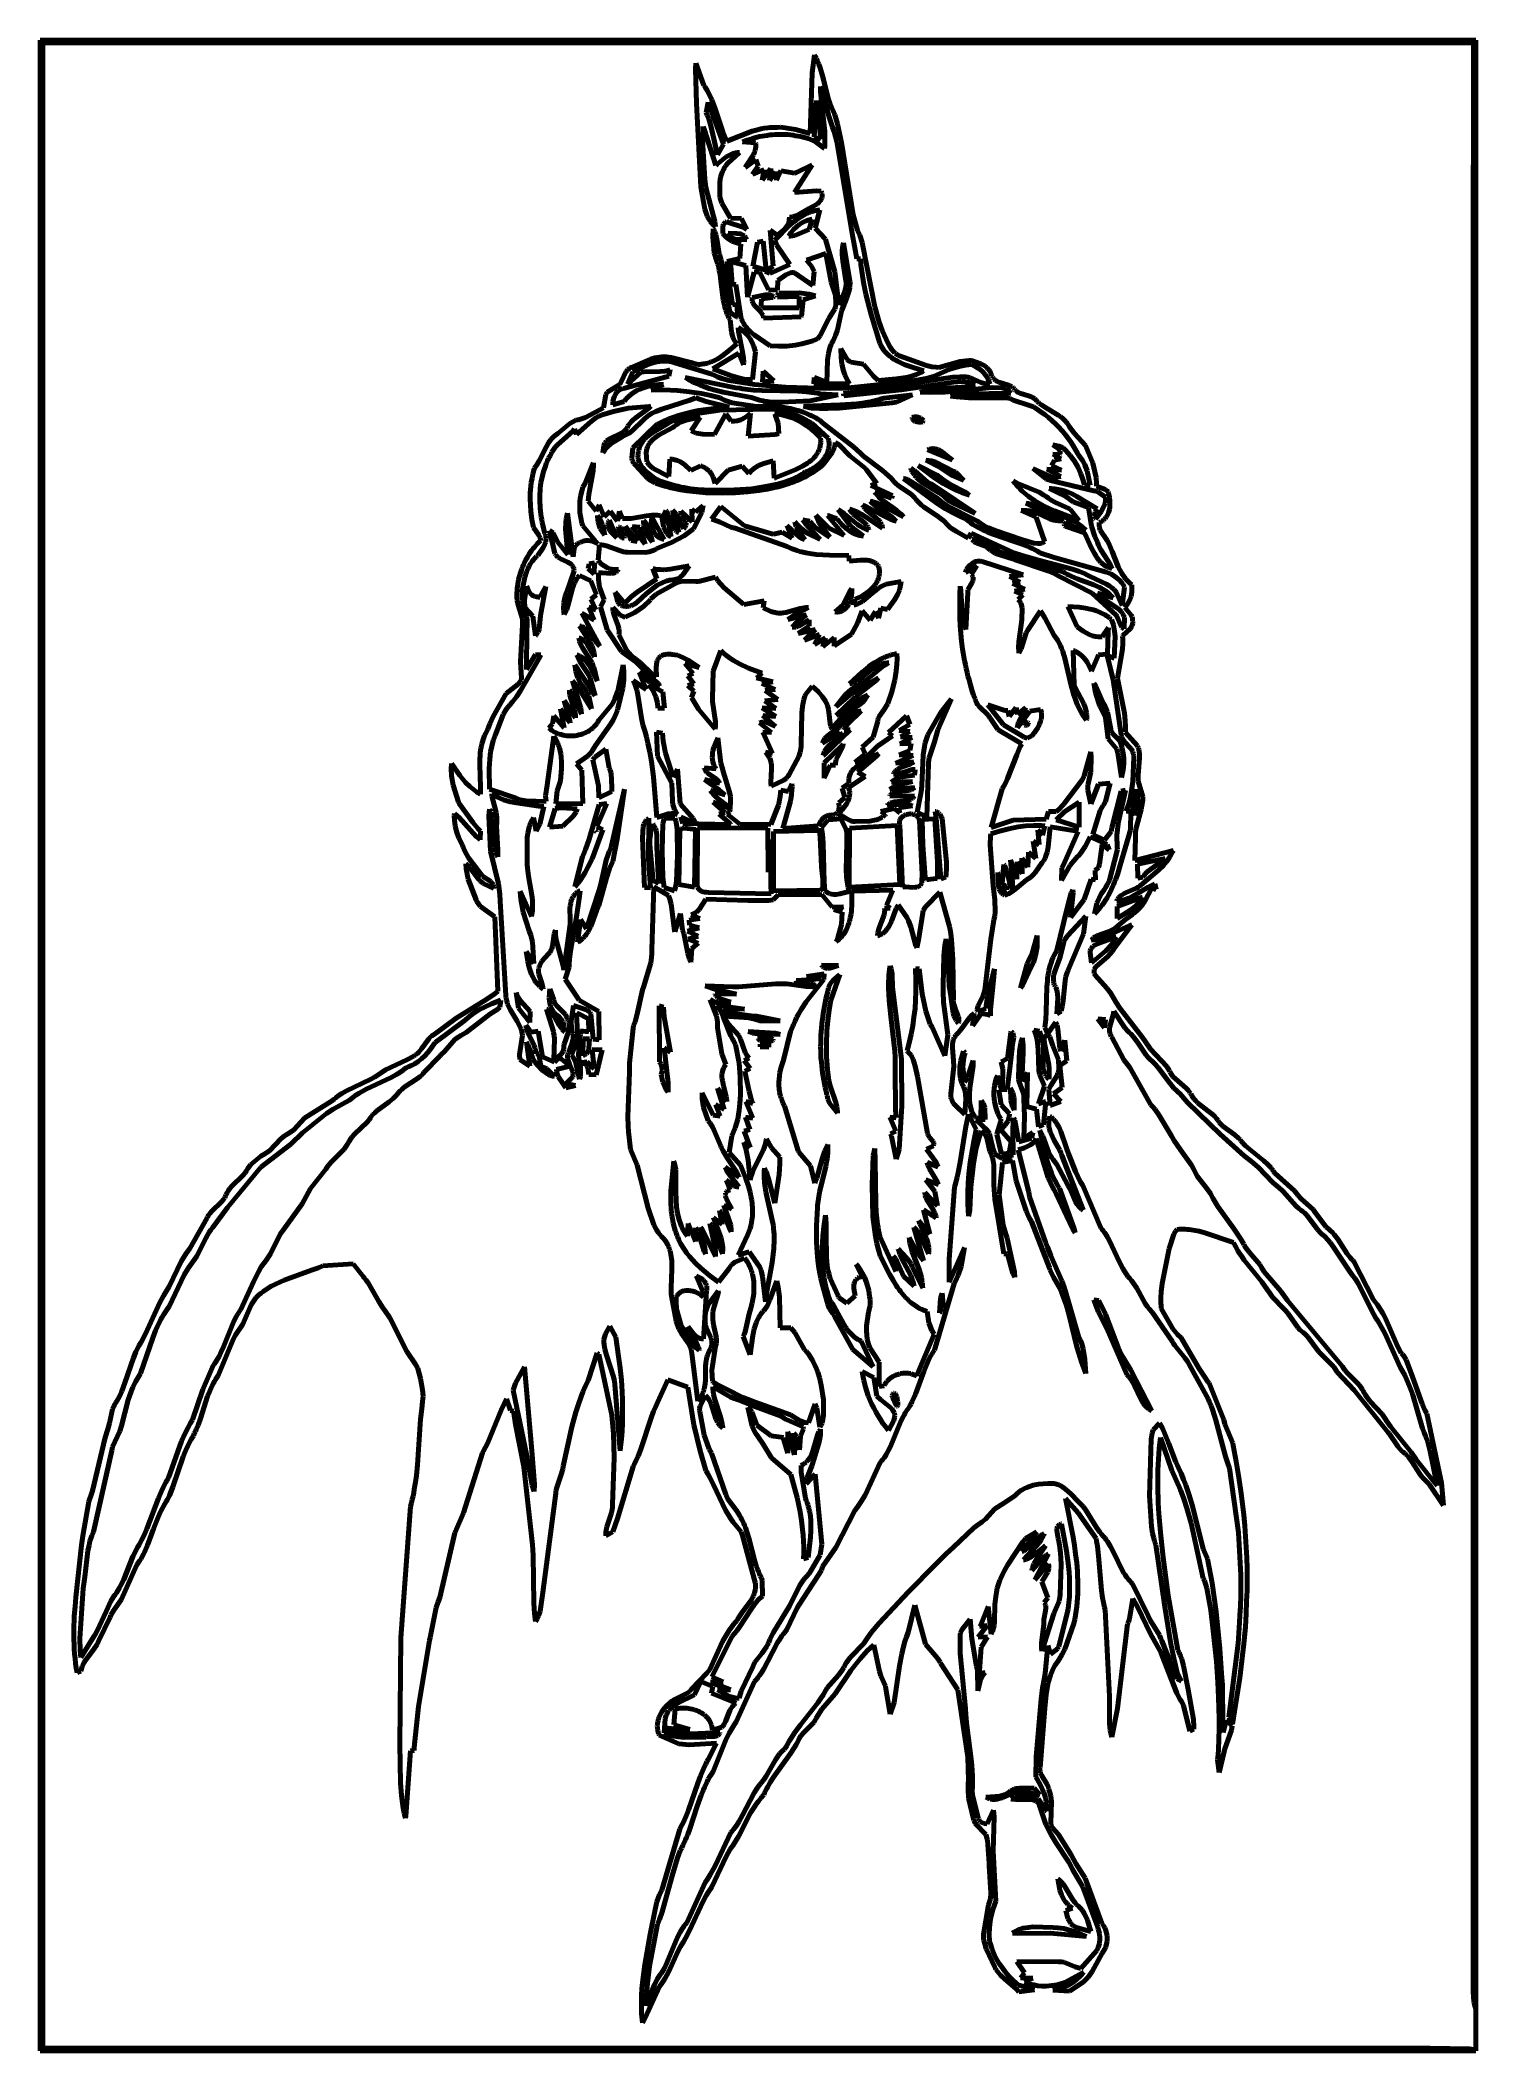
# Model space of a CAD drawing. Header units: millimetres. Extents: x 0 to 7.9, y 0 to 11.
import ezdxf

# ---------------------------------------------------------------- set-up
doc = ezdxf.new("R2010")
doc.units = ezdxf.units.MM
doc.layers.add('color#020202ff', color=7, linetype='CONTINUOUS', lineweight=100)
doc.layers.add('color#fefefeff', color=7, linetype='CONTINUOUS', lineweight=100)

msp = doc.modelspace()

# ---------------------------------------------------------------- linework, layer by layer
at = {"layer": 'color#020202ff'}
for p, q in [((0, 11.028), (7.875, 11.028)), ((0, 0), (0, 11.028)), ((7.875, 11.028), (7.875, 0.231)), ((0.015, 11.013), (0.014, 2.333)), ((4.986, 11.014), (0.015, 11.013)), ((4.234, 10.848), (4.247, 10.947)), ((4.247, 10.947), (4.253, 10.937)), ((4.253, 10.937), (4.258, 10.927)), ((4.258, 10.927), (4.262, 10.917)), ((7.863, 11.012), (4.986, 11.014)), ((7.861, 9.681), (7.863, 11.012)), ((3.594, 10.871), (3.597, 10.901)), ((3.601, 10.681), (3.594, 10.871)), ((3.597, 10.901), (3.641, 10.78)), ((4.224, 10.516), (4.234, 10.848)), ((4.262, 10.917), (4.271, 10.897)), ((4.271, 10.897), (4.278, 10.876)), ((4.278, 10.876), (4.291, 10.833)), ((4.291, 10.833), (4.325, 10.703)), ((3.641, 10.78), (3.648, 10.77)), ((3.648, 10.77), (3.654, 10.761)), ((3.654, 10.761), (3.66, 10.751)), ((3.66, 10.751), (3.665, 10.741)), ((3.665, 10.741), (3.675, 10.72)), ((3.675, 10.72), (3.685, 10.7)), ((3.685, 10.7), (3.701, 10.657)), ((4.28, 10.773), (4.281, 10.749)), ((4.287, 10.758), (4.28, 10.773)), ((4.281, 10.749), (4.286, 10.691)), ((4.295, 10.736), (4.287, 10.758)), ((4.326, 10.611), (4.295, 10.736)), ((4.325, 10.703), (4.332, 10.682)), ((3.624, 10.223), (3.601, 10.681)), ((3.665, 10.688), (3.654, 10.632)), ((3.654, 10.632), (3.658, 10.617)), ((3.658, 10.617), (3.667, 10.596)), ((3.748, 10.458), (3.665, 10.688)), ((3.667, 10.596), (3.679, 10.559)), ((3.701, 10.657), (3.744, 10.526)), ((4.259, 10.697), (4.246, 10.498)), ((4.282, 10.484), (4.259, 10.697)), ((4.286, 10.691), (4.304, 10.527)), ((4.338, 10.572), (4.326, 10.611)), ((4.332, 10.682), (4.34, 10.661)), ((4.34, 10.661), (4.344, 10.651)), ((4.344, 10.651), (4.349, 10.641)), ((4.349, 10.641), (4.359, 10.618)), ((4.359, 10.618), (4.374, 10.57)), ((3.637, 10.554), (3.634, 10.45)), ((3.643, 10.539), (3.637, 10.554)), ((3.706, 10.341), (3.643, 10.539)), ((3.679, 10.559), (3.715, 10.4)), ((3.744, 10.526), (3.757, 10.495)), ((3.757, 10.495), (3.766, 10.474)), ((3.766, 10.474), (3.905, 10.529)), ((3.878, 10.48), (3.865, 10.475)), ((3.892, 10.484), (3.878, 10.48)), ((3.905, 10.489), (3.892, 10.484)), ((3.905, 10.529), (3.934, 10.537)), ((3.919, 10.492), (3.905, 10.489)), ((3.933, 10.496), (3.919, 10.492)), ((3.946, 10.499), (3.933, 10.496)), ((3.934, 10.537), (3.953, 10.542)), ((3.96, 10.502), (3.946, 10.499)), ((3.953, 10.542), (3.972, 10.545)), ((3.974, 10.504), (3.96, 10.502)), ((3.972, 10.545), (3.992, 10.548)), ((3.988, 10.506), (3.974, 10.504)), ((4.002, 10.508), (3.988, 10.506)), ((3.992, 10.548), (4.002, 10.549)), ((4.002, 10.549), (4.012, 10.549)), ((4.016, 10.509), (4.002, 10.508)), ((4.012, 10.549), (4.022, 10.549)), ((4.031, 10.51), (4.016, 10.509)), ((4.022, 10.549), (4.032, 10.549)), ((4.045, 10.511), (4.031, 10.51)), ((4.032, 10.549), (4.042, 10.549)), ((4.042, 10.549), (4.061, 10.55)), ((4.059, 10.511), (4.045, 10.511)), ((4.073, 10.511), (4.059, 10.511)), ((4.061, 10.55), (4.087, 10.548)), ((4.087, 10.51), (4.073, 10.511)), ((4.087, 10.548), (4.144, 10.538)), ((4.101, 10.51), (4.087, 10.51)), ((4.116, 10.508), (4.101, 10.51)), ((4.13, 10.507), (4.116, 10.508)), ((4.144, 10.504), (4.13, 10.507)), ((4.144, 10.538), (4.224, 10.516)), ((4.158, 10.502), (4.144, 10.504)), ((4.171, 10.499), (4.158, 10.502)), ((4.185, 10.496), (4.171, 10.499)), ((4.199, 10.492), (4.185, 10.496)), ((4.212, 10.488), (4.199, 10.492)), ((4.226, 10.483), (4.212, 10.488)), ((4.239, 10.478), (4.226, 10.483)), ((4.252, 10.473), (4.239, 10.478)), ((4.246, 10.498), (4.282, 10.484)), ((4.304, 10.527), (4.305, 10.492)), ((4.305, 10.492), (4.305, 10.468)), ((4.346, 10.55), (4.338, 10.572)), ((4.356, 10.527), (4.346, 10.55)), ((4.37, 10.472), (4.356, 10.527)), ((4.374, 10.57), (4.396, 10.466)), ((3.634, 10.45), (3.646, 10.266)), ((3.762, 10.388), (3.713, 10.348)), ((3.715, 10.4), (3.748, 10.458)), ((3.785, 10.4), (3.762, 10.388)), ((3.773, 10.355), (3.833, 10.409)), ((3.8, 10.406), (3.785, 10.4)), ((3.815, 10.41), (3.8, 10.406)), ((3.825, 10.412), (3.815, 10.41)), ((3.836, 10.412), (3.825, 10.412)), ((3.833, 10.409), (3.836, 10.412)), ((3.865, 10.475), (3.852, 10.47)), ((3.852, 10.47), (3.924, 10.465)), ((3.913, 10.4), (3.867, 10.33)), ((3.867, 10.33), (3.926, 10.374)), ((3.919, 10.414), (3.913, 10.4)), ((3.922, 10.423), (3.919, 10.414)), ((3.924, 10.433), (3.922, 10.423)), ((3.924, 10.465), (3.925, 10.46)), ((3.925, 10.443), (3.924, 10.433)), ((3.925, 10.46), (3.925, 10.454)), ((3.925, 10.454), (3.925, 10.449)), ((3.925, 10.449), (3.925, 10.443)), ((3.926, 10.374), (3.939, 10.337)), ((4.303, 10.433), (4.252, 10.473)), ((4.304, 10.445), (4.303, 10.433)), ((4.305, 10.468), (4.304, 10.445)), ((4.386, 10.373), (4.37, 10.472)), ((4.454, 9.967), (4.386, 10.373)), ((4.396, 10.466), (4.459, 10.07)), ((3.646, 10.266), (3.652, 10.22)), ((3.713, 10.348), (3.706, 10.341)), ((3.728, 10.249), (3.732, 10.276)), ((3.732, 10.276), (3.737, 10.293)), ((3.737, 10.293), (3.743, 10.308)), ((3.743, 10.308), (3.748, 10.318)), ((3.748, 10.318), (3.754, 10.328)), ((3.754, 10.328), (3.76, 10.339)), ((3.76, 10.339), (3.773, 10.355)), ((3.939, 10.337), (3.908, 10.291)), ((3.908, 10.291), (3.971, 10.318)), ((3.96, 10.261), (4.007, 10.325)), ((3.971, 10.318), (3.96, 10.261)), ((4.007, 10.319), (4.001, 10.258)), ((4.001, 10.258), (4.031, 10.307)), ((4.007, 10.325), (4.007, 10.319)), ((4.031, 10.307), (4.039, 10.261)), ((4.039, 10.261), (4.063, 10.313)), ((4.063, 10.313), (4.065, 10.312)), ((4.065, 10.312), (4.138, 10.299)), ((4.234, 10.344), (4.138, 10.192)), ((4.138, 10.299), (4.148, 10.303)), ((4.148, 10.303), (4.234, 10.344)), ((3.638, 10.142), (3.624, 10.223)), ((3.652, 10.22), (3.7, 10.034)), ((3.729, 10.169), (3.728, 10.249)), ((3.732, 10.156), (3.729, 10.169)), ((3.74, 10.134), (3.732, 10.156)), ((4.138, 10.192), (4.259, 10.202)), ((4.259, 10.202), (4.284, 10.199)), ((4.28, 10.148), (4.273, 10.14)), ((4.284, 10.155), (4.28, 10.148)), ((4.284, 10.199), (4.286, 10.195)), ((4.287, 10.161), (4.284, 10.155)), ((4.286, 10.195), (4.287, 10.191)), ((4.287, 10.191), (4.288, 10.187)), ((4.289, 10.168), (4.287, 10.161)), ((4.288, 10.187), (4.289, 10.183)), ((4.289, 10.183), (4.289, 10.179)), ((4.289, 10.179), (4.289, 10.175)), ((4.289, 10.175), (4.289, 10.168)), ((3.646, 10.101), (3.638, 10.142)), ((3.651, 10.085), (3.646, 10.101)), ((3.656, 10.07), (3.651, 10.085)), ((3.659, 10.062), (3.656, 10.07)), ((3.663, 10.055), (3.659, 10.062)), ((3.667, 10.048), (3.663, 10.055)), ((3.671, 10.041), (3.667, 10.048)), ((3.675, 10.034), (3.671, 10.041)), ((3.787, 10.051), (3.74, 10.134)), ((3.847, 10.049), (3.787, 10.051)), ((3.877, 9.989), (3.847, 10.049)), ((4.108, 10.036), (4.106, 10.028)), ((4.109, 10.044), (4.108, 10.036)), ((4.11, 10.054), (4.109, 10.044)), ((4.119, 10.058), (4.11, 10.058)), ((4.11, 10.058), (4.11, 10.054)), ((4.129, 10.06), (4.119, 10.058)), ((4.138, 10.062), (4.129, 10.06)), ((4.135, 10.033), (4.152, 10.046)), ((4.152, 10.066), (4.138, 10.062)), ((4.218, 10.105), (4.152, 10.066)), ((4.152, 10.046), (4.169, 10.058)), ((4.169, 10.058), (4.178, 10.063)), ((4.178, 10.063), (4.187, 10.068)), ((4.206, 10.039), (4.186, 10.03)), ((4.187, 10.068), (4.196, 10.073)), ((4.196, 10.073), (4.205, 10.077)), ((4.205, 10.077), (4.215, 10.082)), ((4.228, 10.045), (4.206, 10.039)), ((4.215, 10.082), (4.225, 10.085)), ((4.235, 10.114), (4.218, 10.105)), ((4.218, 9.99), (4.234, 10.046)), ((4.225, 10.085), (4.235, 10.089)), ((4.234, 10.046), (4.228, 10.045)), ((4.262, 10.129), (4.235, 10.114)), ((4.235, 10.089), (4.245, 10.092)), ((4.245, 10.092), (4.255, 10.094)), ((4.277, 10.097), (4.252, 9.997)), ((4.255, 10.094), (4.266, 10.096)), ((4.273, 10.14), (4.262, 10.129)), ((4.266, 10.096), (4.277, 10.097)), ((4.459, 10.07), (4.484, 9.984)), ((3.68, 10.028), (3.675, 10.034)), ((3.686, 10.021), (3.68, 10.028)), ((3.691, 10.015), (3.686, 10.021)), ((3.69, 9.952), (3.691, 9.994)), ((3.697, 9.862), (3.69, 9.952)), ((3.698, 10.009), (3.691, 10.015)), ((3.691, 9.994), (3.697, 9.986)), ((3.697, 9.986), (3.701, 9.977)), ((3.704, 10.004), (3.698, 10.009)), ((3.7, 10.034), (3.704, 10.004)), ((3.701, 9.977), (3.707, 9.963)), ((3.707, 9.963), (3.714, 9.928)), ((3.714, 9.928), (3.724, 9.857)), ((3.744, 10.007), (3.749, 10.019)), ((3.745, 9.967), (3.744, 10.007)), ((3.75, 9.96), (3.745, 9.967)), ((3.749, 10.019), (3.753, 10.025)), ((3.767, 9.943), (3.75, 9.96)), ((3.753, 10.025), (3.759, 10.029)), ((3.759, 10.029), (3.764, 10.032)), ((3.764, 10.032), (3.859, 10.001)), ((3.794, 9.925), (3.767, 9.943)), ((3.773, 9.97), (3.775, 9.966)), ((3.822, 9.968), (3.773, 9.97)), ((3.775, 9.966), (3.777, 9.962)), ((3.777, 9.962), (3.779, 9.958)), ((3.779, 9.958), (3.781, 9.955)), ((3.781, 9.955), (3.784, 9.952)), ((3.784, 9.952), (3.787, 9.949)), ((3.787, 9.949), (3.793, 9.944)), ((3.793, 9.944), (3.799, 9.941)), ((3.844, 9.909), (3.794, 9.925)), ((3.799, 9.941), (3.807, 9.938)), ((3.807, 9.938), (3.818, 9.935)), ((3.818, 9.935), (3.876, 9.934)), ((3.839, 9.966), (3.822, 9.968)), ((3.846, 9.964), (3.839, 9.966)), ((3.853, 9.961), (3.846, 9.964)), ((3.857, 9.959), (3.853, 9.961)), ((3.86, 9.957), (3.857, 9.959)), ((3.859, 10.001), (3.877, 9.989)), ((3.863, 9.955), (3.86, 9.957)), ((3.866, 9.952), (3.863, 9.955)), ((3.868, 9.949), (3.866, 9.952)), ((3.87, 9.946), (3.868, 9.949)), ((3.872, 9.942), (3.87, 9.946)), ((3.874, 9.938), (3.872, 9.942)), ((3.876, 9.934), (3.874, 9.938)), ((4.043, 9.959), (4.005, 9.985)), ((4.005, 9.985), (4.021, 9.788)), ((4.029, 9.931), (4.111, 10.013)), ((4.039, 9.906), (4.029, 9.931)), ((4.086, 9.995), (4.043, 9.959)), ((4.097, 10.009), (4.086, 9.995)), ((4.103, 10.02), (4.097, 10.009)), ((4.106, 10.028), (4.103, 10.02)), ((4.118, 9.972), (4.106, 9.953)), ((4.106, 9.953), (4.114, 9.953)), ((4.111, 10.013), (4.135, 10.033)), ((4.114, 9.953), (4.139, 9.956)), ((4.132, 9.99), (4.118, 9.972)), ((4.149, 10.005), (4.132, 9.99)), ((4.139, 9.956), (4.218, 9.99)), ((4.166, 10.018), (4.149, 10.005)), ((4.186, 10.03), (4.166, 10.018)), ((4.252, 9.997), (4.308, 9.936)), ((4.308, 9.936), (4.309, 9.93)), ((4.309, 9.93), (4.356, 9.771)), ((4.479, 9.828), (4.454, 9.967)), ((4.484, 9.984), (4.496, 9.959)), ((4.496, 9.959), (4.509, 9.919)), ((3.709, 9.821), (3.697, 9.862)), ((3.713, 9.81), (3.709, 9.821)), ((3.724, 9.857), (3.726, 9.852)), ((3.726, 9.852), (3.735, 9.821)), ((3.735, 9.821), (3.747, 9.769)), ((3.768, 9.814), (3.837, 9.831)), ((3.837, 9.831), (3.844, 9.909)), ((3.935, 9.92), (3.91, 9.788)), ((3.965, 9.925), (3.935, 9.92)), ((3.982, 9.767), (3.965, 9.925)), ((4.112, 9.798), (4.039, 9.906)), ((4.31, 9.858), (4.203, 9.822)), ((4.203, 9.822), (4.231, 9.788)), ((4.339, 9.7), (4.31, 9.858)), ((4.399, 9.874), (4.401, 9.888)), ((4.399, 9.852), (4.399, 9.874)), ((4.403, 9.816), (4.399, 9.852)), ((4.401, 9.888), (4.403, 9.903)), ((4.403, 9.903), (4.405, 9.91)), ((4.42, 9.708), (4.403, 9.816)), ((4.405, 9.91), (4.407, 9.917)), ((4.407, 9.917), (4.442, 9.706)), ((4.499, 9.829), (4.479, 9.828)), ((4.502, 9.797), (4.499, 9.829)), ((4.509, 9.919), (4.534, 9.788)), ((3.716, 9.799), (3.713, 9.81)), ((3.72, 9.788), (3.716, 9.799)), ((3.723, 9.777), (3.72, 9.788)), ((3.725, 9.766), (3.723, 9.777)), ((3.73, 9.743), (3.725, 9.766)), ((3.734, 9.708), (3.73, 9.743)), ((3.747, 9.604), (3.734, 9.708)), ((3.747, 9.769), (3.779, 9.557)), ((3.768, 9.797), (3.768, 9.814)), ((3.772, 9.748), (3.768, 9.797)), ((3.798, 9.576), (3.772, 9.748)), ((3.871, 9.792), (3.786, 9.814)), ((3.786, 9.814), (3.795, 9.689)), ((3.88, 9.618), (3.871, 9.792)), ((3.917, 9.756), (3.88, 9.618)), ((3.91, 9.788), (3.982, 9.767)), ((3.946, 9.757), (3.917, 9.756)), ((3.995, 9.659), (3.946, 9.757)), ((4.021, 9.788), (3.977, 9.76)), ((3.977, 9.76), (4.002, 9.748)), ((4.002, 9.748), (4.112, 9.798)), ((4.047, 9.71), (4.045, 9.657)), ((4.091, 9.741), (4.047, 9.71)), ((4.106, 9.749), (4.091, 9.741)), ((4.116, 9.752), (4.106, 9.749)), ((4.122, 9.753), (4.116, 9.752)), ((4.129, 9.753), (4.122, 9.753)), ((4.133, 9.753), (4.129, 9.753)), ((4.137, 9.752), (4.133, 9.753)), ((4.239, 9.683), (4.137, 9.752)), ((4.231, 9.788), (4.245, 9.76)), ((4.245, 9.76), (4.239, 9.683)), ((4.356, 9.771), (4.359, 9.758)), ((4.359, 9.758), (4.381, 9.576)), ((4.421, 9.698), (4.42, 9.708)), ((4.442, 9.706), (4.443, 9.7)), ((4.508, 9.748), (4.502, 9.797)), ((4.516, 9.699), (4.508, 9.748)), ((4.534, 9.788), (4.578, 9.566)), ((3.751, 9.581), (3.747, 9.604)), ((3.795, 9.689), (3.816, 9.688)), ((3.816, 9.688), (3.846, 9.5)), ((3.905, 9.611), (3.906, 9.616)), ((3.905, 9.606), (3.905, 9.611)), ((3.905, 9.601), (3.905, 9.606)), ((3.906, 9.597), (3.905, 9.601)), ((3.906, 9.616), (3.976, 9.632)), ((3.907, 9.592), (3.906, 9.597)), ((3.956, 9.608), (3.954, 9.574)), ((3.971, 9.611), (3.956, 9.608)), ((4.018, 9.617), (3.971, 9.611)), ((3.976, 9.632), (3.993, 9.632)), ((3.993, 9.632), (4.005, 9.63)), ((4.045, 9.657), (3.995, 9.659)), ((4.005, 9.63), (4.017, 9.626)), ((4.017, 9.626), (4.025, 9.622)), ((4.025, 9.622), (4.018, 9.617)), ((4.042, 9.628), (4.052, 9.641)), ((4.045, 9.618), (4.042, 9.628)), ((4.163, 9.622), (4.045, 9.618)), ((4.052, 9.641), (4.164, 9.643)), ((4.163, 9.62), (4.163, 9.622)), ((4.163, 9.56), (4.163, 9.62)), ((4.164, 9.643), (4.219, 9.635)), ((4.186, 9.604), (4.176, 9.514)), ((4.253, 9.626), (4.186, 9.604)), ((4.219, 9.635), (4.253, 9.626)), ((4.362, 9.629), (4.339, 9.7)), ((4.364, 9.583), (4.362, 9.629)), ((4.381, 9.576), (4.413, 9.651)), ((4.424, 9.617), (4.397, 9.547)), ((4.413, 9.651), (4.419, 9.674)), ((4.419, 9.674), (4.421, 9.689)), ((4.421, 9.689), (4.421, 9.698)), ((4.438, 9.655), (4.424, 9.617)), ((4.441, 9.672), (4.438, 9.655)), ((4.442, 9.683), (4.441, 9.672)), ((4.443, 9.695), (4.442, 9.683)), ((4.443, 9.7), (4.443, 9.695)), ((4.529, 9.635), (4.516, 9.699)), ((4.558, 9.524), (4.529, 9.635)), ((7.861, 0.389), (7.861, 9.681)), ((3.754, 9.57), (3.751, 9.581)), ((3.757, 9.558), (3.754, 9.57)), ((3.76, 9.547), (3.757, 9.558)), ((3.764, 9.536), (3.76, 9.547)), ((3.768, 9.525), (3.764, 9.536)), ((3.773, 9.515), (3.768, 9.525)), ((3.778, 9.504), (3.773, 9.515)), ((3.784, 9.494), (3.778, 9.504)), ((3.779, 9.557), (3.781, 9.547)), ((3.781, 9.547), (3.783, 9.54)), ((3.783, 9.54), (3.786, 9.533)), ((3.792, 9.427), (3.784, 9.494)), ((3.786, 9.533), (3.822, 9.51)), ((3.821, 9.579), (3.798, 9.576)), ((3.826, 9.508), (3.821, 9.579)), ((3.822, 9.51), (3.826, 9.508)), ((3.846, 9.5), (3.849, 9.493)), ((3.849, 9.493), (3.853, 9.486)), ((3.853, 9.486), (3.856, 9.479)), ((3.909, 9.588), (3.907, 9.592)), ((3.911, 9.584), (3.909, 9.588)), ((3.913, 9.58), (3.911, 9.584)), ((3.918, 9.573), (3.913, 9.58)), ((3.944, 9.547), (3.918, 9.573)), ((3.956, 9.533), (3.944, 9.547)), ((3.954, 9.574), (3.955, 9.568)), ((3.955, 9.568), (3.957, 9.565)), ((3.961, 9.525), (3.956, 9.533)), ((3.957, 9.565), (3.959, 9.562)), ((3.959, 9.562), (3.962, 9.56)), ((3.963, 9.521), (3.961, 9.525)), ((3.962, 9.56), (3.964, 9.56)), ((3.965, 9.517), (3.963, 9.521)), ((3.964, 9.56), (3.967, 9.559)), ((3.966, 9.512), (3.965, 9.517)), ((3.967, 9.508), (3.966, 9.512)), ((3.967, 9.559), (3.969, 9.559)), ((3.968, 9.503), (3.967, 9.508)), ((4.175, 9.511), (3.968, 9.503)), ((3.969, 9.559), (3.972, 9.559)), ((3.972, 9.559), (3.975, 9.559)), ((3.975, 9.559), (4.163, 9.56)), ((4.176, 9.514), (4.175, 9.511)), ((4.278, 9.407), (4.324, 9.499)), ((4.324, 9.499), (4.326, 9.501)), ((4.326, 9.501), (4.359, 9.554)), ((4.359, 9.554), (4.363, 9.566)), ((4.363, 9.566), (4.364, 9.576)), ((4.364, 9.576), (4.364, 9.583)), ((4.395, 9.541), (4.373, 9.439)), ((4.397, 9.547), (4.395, 9.541)), ((4.606, 9.366), (4.558, 9.524)), ((4.578, 9.566), (4.602, 9.482)), ((3.799, 9.399), (3.792, 9.427)), ((3.805, 9.386), (3.799, 9.399)), ((3.809, 9.378), (3.805, 9.386)), ((3.815, 9.37), (3.809, 9.378)), ((3.828, 9.452), (3.83, 9.431)), ((3.838, 9.446), (3.828, 9.452)), ((3.83, 9.431), (3.853, 9.318)), ((3.853, 9.436), (3.838, 9.446)), ((3.866, 9.425), (3.853, 9.436)), ((3.856, 9.479), (3.86, 9.473)), ((3.86, 9.473), (3.864, 9.466)), ((3.864, 9.466), (3.868, 9.46)), ((3.878, 9.412), (3.866, 9.425)), ((3.868, 9.46), (3.878, 9.448)), ((3.878, 9.448), (3.888, 9.437)), ((3.892, 9.394), (3.878, 9.412)), ((3.888, 9.437), (3.899, 9.427)), ((3.904, 9.374), (3.892, 9.394)), ((3.899, 9.427), (3.916, 9.412)), ((3.915, 9.347), (3.904, 9.374)), ((3.916, 9.412), (4.005, 9.352)), ((4.213, 9.371), (4.239, 9.379)), ((4.239, 9.379), (4.264, 9.39)), ((4.264, 9.39), (4.278, 9.407)), ((4.349, 9.379), (4.342, 9.368)), ((4.355, 9.391), (4.349, 9.379)), ((4.363, 9.408), (4.355, 9.391)), ((4.373, 9.439), (4.363, 9.408)), ((4.602, 9.482), (4.619, 9.435)), ((4.619, 9.435), (4.652, 9.365)), ((3.241, 9.232), (3.347, 9.279)), ((3.347, 9.279), (3.371, 9.286)), ((3.383, 9.264), (3.361, 9.258)), ((3.371, 9.286), (3.384, 9.288)), ((3.397, 9.266), (3.383, 9.264)), ((3.384, 9.288), (3.397, 9.29)), ((3.397, 9.29), (3.41, 9.291)), ((3.412, 9.268), (3.397, 9.266)), ((3.41, 9.291), (3.416, 9.291)), ((3.428, 9.268), (3.412, 9.268)), ((3.416, 9.291), (3.436, 9.291)), ((3.435, 9.268), (3.428, 9.268)), ((3.443, 9.267), (3.435, 9.268)), ((3.436, 9.291), (3.462, 9.288)), ((3.451, 9.266), (3.443, 9.267)), ((3.458, 9.265), (3.451, 9.266)), ((3.685, 9.196), (3.458, 9.265)), ((3.462, 9.288), (3.576, 9.258)), ((3.679, 9.263), (3.687, 9.266)), ((3.687, 9.266), (3.702, 9.273)), ((3.832, 9.312), (3.69, 9.225)), ((3.702, 9.273), (3.718, 9.281)), ((3.718, 9.281), (3.74, 9.295)), ((3.74, 9.295), (3.782, 9.328)), ((3.782, 9.328), (3.821, 9.362)), ((3.821, 9.362), (3.815, 9.37)), ((3.858, 9.247), (3.832, 9.312)), ((3.853, 9.318), (3.858, 9.283)), ((3.858, 9.283), (3.859, 9.262)), ((3.907, 9.167), (3.924, 9.319)), ((3.924, 9.319), (3.915, 9.347)), ((4.005, 9.352), (4.05, 9.349)), ((4.05, 9.349), (4.096, 9.35)), ((4.096, 9.35), (4.142, 9.355)), ((4.142, 9.355), (4.178, 9.362)), ((4.178, 9.362), (4.213, 9.371)), ((4.318, 9.273), (4.315, 9.151)), ((4.324, 9.31), (4.318, 9.273)), ((4.332, 9.34), (4.324, 9.31)), ((4.339, 9.361), (4.332, 9.34)), ((4.342, 9.368), (4.339, 9.361)), ((4.393, 9.287), (4.392, 9.336)), ((4.392, 9.336), (4.427, 9.276)), ((4.397, 9.253), (4.393, 9.287)), ((4.427, 9.276), (4.43, 9.273)), ((4.43, 9.273), (4.438, 9.268)), ((4.438, 9.268), (4.449, 9.262)), ((4.61, 9.357), (4.606, 9.366)), ((4.615, 9.347), (4.61, 9.357)), ((4.62, 9.338), (4.615, 9.347)), ((4.626, 9.33), (4.62, 9.338)), ((4.632, 9.322), (4.626, 9.33)), ((4.639, 9.314), (4.632, 9.322)), ((4.646, 9.307), (4.639, 9.314)), ((4.653, 9.3), (4.646, 9.307)), ((4.652, 9.365), (4.663, 9.344)), ((4.661, 9.294), (4.653, 9.3)), ((4.669, 9.288), (4.661, 9.294)), ((4.663, 9.344), (4.669, 9.334)), ((4.669, 9.334), (4.676, 9.325)), ((4.677, 9.282), (4.669, 9.288)), ((4.676, 9.325), (4.684, 9.316)), ((4.685, 9.277), (4.677, 9.282)), ((4.684, 9.316), (4.688, 9.312)), ((4.694, 9.272), (4.685, 9.277)), ((4.688, 9.312), (4.693, 9.309)), ((4.693, 9.309), (4.697, 9.305)), ((4.703, 9.267), (4.694, 9.272)), ((4.697, 9.305), (4.702, 9.302)), ((4.702, 9.302), (4.708, 9.299)), ((4.721, 9.258), (4.703, 9.267)), ((4.708, 9.299), (4.713, 9.296)), ((4.713, 9.296), (4.861, 9.243)), ((4.93, 9.233), (5.046, 9.265)), ((5.046, 9.265), (5.077, 9.27)), ((5.077, 9.27), (5.096, 9.271)), ((5.096, 9.271), (5.109, 9.271)), ((5.109, 9.271), (5.159, 9.253)), ((3.179, 9.14), (3.189, 9.157)), ((3.189, 9.157), (3.212, 9.208)), ((3.449, 9.185), (3.2, 9.118)), ((3.212, 9.208), (3.219, 9.217)), ((3.219, 9.217), (3.224, 9.222)), ((3.25, 9.209), (3.222, 9.141)), ((3.222, 9.141), (3.295, 9.207)), ((3.224, 9.222), (3.23, 9.227)), ((3.23, 9.227), (3.233, 9.229)), ((3.233, 9.229), (3.237, 9.231)), ((3.237, 9.231), (3.241, 9.232)), ((3.339, 9.251), (3.25, 9.209)), ((3.295, 9.207), (3.311, 9.209)), ((3.311, 9.209), (3.401, 9.211)), ((3.361, 9.258), (3.339, 9.251)), ((3.401, 9.211), (3.429, 9.213)), ((3.429, 9.213), (3.445, 9.217)), ((3.445, 9.217), (3.456, 9.221)), ((3.456, 9.221), (3.449, 9.185)), ((3.538, 9.177), (3.816, 9.121)), ((3.55, 9.17), (3.538, 9.177)), ((3.561, 9.164), (3.55, 9.17)), ((3.573, 9.157), (3.561, 9.164)), ((3.584, 9.151), (3.573, 9.157)), ((3.576, 9.258), (3.601, 9.251)), ((3.601, 9.251), (3.611, 9.25)), ((3.611, 9.25), (3.62, 9.25)), ((3.62, 9.25), (3.628, 9.251)), ((3.628, 9.251), (3.637, 9.252)), ((3.637, 9.252), (3.646, 9.253)), ((3.646, 9.253), (3.654, 9.255)), ((3.654, 9.255), (3.662, 9.257)), ((3.662, 9.257), (3.671, 9.26)), ((3.671, 9.26), (3.679, 9.263)), ((3.7, 9.188), (3.685, 9.196)), ((3.69, 9.225), (3.792, 9.187)), ((3.715, 9.182), (3.7, 9.188)), ((3.739, 9.173), (3.715, 9.182)), ((3.779, 9.162), (3.739, 9.173)), ((3.918, 9.139), (3.779, 9.162)), ((3.792, 9.187), (3.837, 9.174)), ((3.837, 9.174), (3.86, 9.169)), ((3.859, 9.262), (3.858, 9.247)), ((3.86, 9.169), (3.875, 9.167)), ((3.875, 9.167), (3.891, 9.166)), ((3.891, 9.166), (3.907, 9.167)), ((3.966, 9.213), (3.963, 9.154)), ((3.963, 9.154), (4.025, 9.159)), ((4.025, 9.159), (3.966, 9.213)), ((4.245, 9.177), (4.243, 9.143)), ((4.315, 9.151), (4.245, 9.177)), ((4.405, 9.219), (4.397, 9.253)), ((4.414, 9.192), (4.405, 9.219)), ((4.423, 9.173), (4.414, 9.192)), ((4.751, 9.154), (4.416, 9.12)), ((4.433, 9.155), (4.423, 9.173)), ((4.44, 9.143), (4.433, 9.155)), ((4.449, 9.262), (4.516, 9.251)), ((4.516, 9.251), (4.569, 9.187)), ((4.569, 9.187), (4.597, 9.162)), ((4.597, 9.162), (4.695, 9.17)), ((4.695, 9.17), (4.748, 9.177)), ((4.74, 9.25), (4.721, 9.258)), ((5.01, 9.153), (4.725, 9.11)), ((4.727, 9.136), (4.955, 9.173)), ((4.789, 9.232), (4.74, 9.25)), ((4.748, 9.177), (4.774, 9.183)), ((4.818, 9.165), (4.751, 9.154)), ((4.774, 9.183), (4.791, 9.188)), ((4.847, 9.214), (4.789, 9.232)), ((4.791, 9.188), (4.807, 9.194)), ((4.807, 9.194), (4.823, 9.201)), ((4.867, 9.175), (4.818, 9.165)), ((4.823, 9.201), (4.831, 9.205)), ((4.831, 9.205), (4.839, 9.21)), ((4.839, 9.21), (4.847, 9.214)), ((4.861, 9.243), (4.891, 9.237)), ((4.9, 9.183), (4.867, 9.175)), ((4.891, 9.237), (4.914, 9.234)), ((4.99, 9.223), (4.9, 9.183)), ((4.914, 9.234), (4.93, 9.233)), ((4.955, 9.173), (5.006, 9.179)), ((5.041, 9.238), (4.99, 9.223)), ((5.006, 9.179), (5.044, 9.181)), ((5.056, 9.156), (5.01, 9.153)), ((5.078, 9.246), (5.041, 9.238)), ((5.044, 9.181), (5.07, 9.181)), ((5.09, 9.153), (5.056, 9.156)), ((5.07, 9.181), (5.08, 9.181)), ((5.108, 9.249), (5.078, 9.246)), ((5.08, 9.181), (5.09, 9.179)), ((5.09, 9.179), (5.1, 9.177)), ((5.128, 9.137), (5.09, 9.153)), ((5.1, 9.177), (5.16, 9.151)), ((5.132, 9.237), (5.108, 9.249)), ((5.154, 9.223), (5.132, 9.237)), ((5.17, 9.209), (5.154, 9.223)), ((5.159, 9.253), (5.181, 9.241)), ((5.183, 9.194), (5.17, 9.209)), ((5.181, 9.241), (5.192, 9.232)), ((5.192, 9.181), (5.183, 9.194)), ((5.192, 9.232), (5.199, 9.225)), ((5.2, 9.167), (5.192, 9.181)), ((5.199, 9.225), (5.205, 9.218)), ((5.206, 9.153), (5.2, 9.167)), ((5.205, 9.218), (5.211, 9.21)), ((5.211, 9.21), (5.215, 9.202)), ((5.215, 9.202), (5.219, 9.192)), ((5.219, 9.192), (5.221, 9.186)), ((5.221, 9.186), (5.223, 9.181)), ((5.223, 9.181), (5.226, 9.176)), ((5.226, 9.176), (5.229, 9.172)), ((5.229, 9.172), (5.232, 9.168)), ((5.232, 9.168), (5.236, 9.165)), ((5.236, 9.165), (5.24, 9.161)), ((5.24, 9.161), (5.244, 9.159)), ((5.244, 9.159), (5.249, 9.156)), ((5.249, 9.156), (5.258, 9.152)), ((3.09, 9.011), (3.102, 9.084)), ((3.102, 9.084), (3.11, 9.098)), ((3.11, 9.098), (3.179, 9.14)), ((3.145, 9.06), (3.142, 9.044)), ((3.142, 9.028), (3.203, 9.047)), ((3.142, 9.044), (3.142, 9.028)), ((3.15, 9.076), (3.145, 9.06)), ((3.155, 9.086), (3.15, 9.076)), ((3.162, 9.096), (3.155, 9.086)), ((3.167, 9.101), (3.162, 9.096)), ((3.173, 9.107), (3.167, 9.101)), ((3.18, 9.111), (3.173, 9.107)), ((3.188, 9.114), (3.18, 9.111)), ((3.196, 9.117), (3.188, 9.114)), ((3.2, 9.118), (3.196, 9.117)), ((3.203, 9.047), (3.208, 9.054)), ((3.208, 9.054), (3.214, 9.06)), ((3.214, 9.06), (3.22, 9.066)), ((3.22, 9.066), (3.226, 9.072)), ((3.226, 9.072), (3.232, 9.078)), ((3.232, 9.078), (3.238, 9.083)), ((3.238, 9.083), (3.245, 9.088)), ((3.245, 9.088), (3.252, 9.093)), ((3.252, 9.093), (3.259, 9.098)), ((3.259, 9.098), (3.273, 9.106)), ((3.273, 9.106), (3.289, 9.113)), ((3.289, 9.113), (3.304, 9.12)), ((3.304, 9.12), (3.32, 9.125)), ((3.32, 9.125), (3.337, 9.13)), ((3.337, 9.13), (3.354, 9.134)), ((3.42, 9.14), (3.351, 9.108)), ((3.351, 9.108), (3.417, 9.11)), ((3.354, 9.134), (3.37, 9.136)), ((3.37, 9.136), (3.396, 9.139)), ((3.396, 9.139), (3.42, 9.14)), ((3.564, 9.053), (3.41, 9.005)), ((3.417, 9.11), (3.496, 9.107)), ((3.496, 9.107), (3.562, 9.1)), ((3.562, 9.1), (3.627, 9.09)), ((3.597, 9.066), (3.564, 9.053)), ((3.596, 9.146), (3.584, 9.151)), ((3.62, 9.135), (3.596, 9.146)), ((3.653, 9.047), (3.597, 9.066)), ((3.645, 9.126), (3.62, 9.135)), ((3.627, 9.09), (3.679, 9.079)), ((3.67, 9.117), (3.645, 9.126)), ((3.779, 9.015), (3.653, 9.047)), ((3.695, 9.11), (3.67, 9.117)), ((3.679, 9.079), (3.73, 9.066)), ((3.746, 9.097), (3.695, 9.11)), ((3.73, 9.066), (3.736, 9.062)), ((3.736, 9.062), (3.749, 9.056)), ((3.902, 9.068), (3.746, 9.097)), ((3.749, 9.056), (3.769, 9.048)), ((3.769, 9.048), (3.796, 9.039)), ((3.816, 9.121), (3.837, 9.119)), ((3.837, 9.119), (3.852, 9.116)), ((3.852, 9.116), (3.882, 9.112)), ((3.882, 9.112), (3.913, 9.109)), ((3.913, 9.064), (3.902, 9.068)), ((3.913, 9.109), (3.959, 9.106)), ((3.923, 9.06), (3.913, 9.064)), ((4.089, 9.124), (3.918, 9.139)), ((3.934, 9.057), (3.923, 9.06)), ((3.945, 9.054), (3.934, 9.057)), ((3.955, 9.051), (3.945, 9.054)), ((3.966, 9.049), (3.955, 9.051)), ((3.959, 9.106), (4.157, 9.102)), ((3.977, 9.047), (3.966, 9.049)), ((3.988, 9.046), (3.977, 9.047)), ((4.01, 9.043), (3.988, 9.046)), ((4.033, 9.042), (4.01, 9.043)), ((4.223, 9.049), (4.066, 9.042)), ((4.33, 9.118), (4.089, 9.124)), ((4.157, 9.102), (4.203, 9.099)), ((4.203, 9.099), (4.233, 9.095)), ((4.378, 9.082), (4.223, 9.049)), ((4.233, 9.095), (4.248, 9.093)), ((4.243, 9.143), (4.44, 9.143)), ((4.248, 9.093), (4.263, 9.091)), ((4.263, 9.091), (4.278, 9.088)), ((4.278, 9.088), (4.378, 9.082)), ((4.416, 9.12), (4.33, 9.118)), ((4.406, 9.09), (4.702, 9.132)), ((4.409, 9.077), (4.406, 9.09)), ((4.725, 9.11), (4.409, 9.077)), ((4.54, 9.042), (4.555, 9.045)), ((4.555, 9.045), (4.569, 9.048)), ((4.569, 9.048), (4.584, 9.052)), ((4.584, 9.052), (4.599, 9.056)), ((4.599, 9.056), (4.614, 9.06)), ((4.614, 9.06), (4.628, 9.065)), ((4.628, 9.065), (4.785, 9.082)), ((4.785, 9.082), (4.698, 9.042)), ((4.702, 9.132), (4.727, 9.136)), ((4.827, 9.097), (4.837, 9.101)), ((4.881, 9.095), (4.827, 9.097)), ((4.837, 9.101), (4.847, 9.104)), ((4.847, 9.104), (4.857, 9.107)), ((4.857, 9.107), (4.867, 9.11)), ((4.867, 9.11), (4.877, 9.112)), ((4.877, 9.112), (4.887, 9.114)), ((4.963, 9.097), (4.881, 9.095)), ((4.887, 9.114), (4.897, 9.115)), ((4.897, 9.115), (4.918, 9.118)), ((4.918, 9.118), (4.95, 9.12)), ((4.95, 9.12), (5.056, 9.124)), ((5.222, 9.123), (4.963, 9.097)), ((4.993, 9.076), (5.004, 9.078)), ((5.027, 9.071), (4.993, 9.076)), ((5.004, 9.078), (5.038, 9.083)), ((5.094, 9.067), (5.027, 9.071)), ((5.038, 9.083), (5.084, 9.088)), ((5.056, 9.124), (5.077, 9.126)), ((5.077, 9.126), (5.097, 9.129)), ((5.084, 9.088), (5.324, 9.092)), ((5.309, 9.064), (5.094, 9.067)), ((5.097, 9.129), (5.108, 9.131)), ((5.108, 9.131), (5.118, 9.134)), ((5.118, 9.134), (5.128, 9.137)), ((5.16, 9.151), (5.179, 9.145)), ((5.179, 9.145), (5.188, 9.143)), ((5.188, 9.143), (5.199, 9.142)), ((5.199, 9.142), (5.204, 9.142)), ((5.204, 9.142), (5.209, 9.142)), ((5.209, 9.142), (5.206, 9.153)), ((5.276, 9.121), (5.222, 9.123)), ((5.258, 9.152), (5.306, 9.137)), ((5.295, 9.116), (5.276, 9.121)), ((5.305, 9.111), (5.295, 9.116)), ((5.314, 9.104), (5.305, 9.111)), ((5.306, 9.137), (5.317, 9.133)), ((5.32, 9.063), (5.309, 9.064)), ((5.319, 9.099), (5.314, 9.104)), ((5.317, 9.133), (5.326, 9.128)), ((5.324, 9.092), (5.319, 9.099)), ((5.337, 9.053), (5.32, 9.063)), ((5.326, 9.128), (5.331, 9.126)), ((5.331, 9.126), (5.335, 9.122)), ((5.335, 9.122), (5.34, 9.119)), ((5.426, 9.025), (5.337, 9.053)), ((5.34, 9.119), (5.344, 9.115)), ((5.344, 9.115), (5.347, 9.111)), ((5.347, 9.111), (5.35, 9.107)), ((5.35, 9.107), (5.354, 9.104)), ((5.354, 9.104), (5.357, 9.101)), ((5.357, 9.101), (5.365, 9.096)), ((5.365, 9.096), (5.373, 9.092)), ((5.373, 9.092), (5.421, 9.078)), ((5.421, 9.078), (5.437, 9.072)), ((5.437, 9.072), (5.445, 9.068)), ((5.445, 9.068), (5.453, 9.063)), ((5.453, 9.063), (5.456, 9.06)), ((5.456, 9.06), (5.459, 9.057)), ((5.459, 9.057), (5.463, 9.053)), ((5.463, 9.053), (5.468, 9.047)), ((5.468, 9.047), (5.474, 9.042)), ((2.905, 8.925), (2.925, 8.937)), ((2.925, 8.937), (2.938, 8.943)), ((2.938, 8.943), (2.947, 8.945)), ((3.024, 8.938), (2.942, 8.865)), ((2.947, 8.945), (2.952, 8.946)), ((2.952, 8.946), (2.992, 8.959)), ((2.992, 8.959), (3.09, 9.011)), ((3.048, 8.956), (3.024, 8.938)), ((3.064, 8.965), (3.048, 8.956)), ((3.076, 8.97), (3.064, 8.965)), ((3.082, 8.973), (3.076, 8.97)), ((3.145, 8.992), (3.082, 8.973)), ((3.228, 9.009), (3.145, 8.992)), ((3.34, 9.019), (3.228, 9.009)), ((3.234, 8.925), (3.242, 8.934)), ((3.242, 8.934), (3.25, 8.943)), ((3.312, 8.948), (3.247, 8.885)), ((3.25, 8.943), (3.263, 8.954)), ((3.263, 8.954), (3.336, 9.007)), ((3.331, 8.965), (3.312, 8.948)), ((3.342, 8.973), (3.331, 8.965)), ((3.336, 9.007), (3.35, 9.02)), ((3.35, 9.02), (3.34, 9.019)), ((3.353, 8.98), (3.342, 8.973)), ((3.377, 8.992), (3.353, 8.98)), ((3.41, 9.005), (3.377, 8.992)), ((3.397, 8.928), (3.423, 8.94)), ((3.423, 8.94), (3.449, 8.951)), ((3.456, 8.934), (3.442, 8.925)), ((3.449, 8.951), (3.475, 8.96)), ((3.519, 8.958), (3.456, 8.934)), ((3.475, 8.96), (3.502, 8.969)), ((3.499, 8.926), (3.513, 8.933)), ((3.502, 8.969), (3.529, 8.977)), ((3.513, 8.933), (3.543, 8.944)), ((3.603, 8.98), (3.519, 8.958)), ((3.529, 8.977), (3.57, 8.988)), ((3.543, 8.944), (3.621, 8.961)), ((3.57, 8.988), (3.611, 8.997)), ((3.621, 8.961), (3.57, 8.885)), ((3.717, 8.997), (3.603, 8.98)), ((3.611, 8.997), (3.653, 9.003)), ((3.653, 9.003), (3.709, 9.01)), ((3.699, 8.866), (3.761, 8.978)), ((3.709, 9.01), (3.779, 9.015)), ((3.727, 8.998), (3.717, 8.997)), ((4, 9.005), (3.727, 8.998)), ((3.761, 8.978), (3.79, 8.938)), ((3.79, 8.938), (3.807, 8.938)), ((3.796, 9.039), (3.931, 9.018)), ((3.807, 8.938), (3.823, 8.94)), ((3.823, 8.94), (3.843, 8.946)), ((3.843, 8.946), (3.868, 8.959)), ((3.868, 8.959), (3.897, 8.983)), ((3.897, 8.983), (3.883, 8.856)), ((3.931, 9.018), (3.943, 9.019)), ((3.943, 9.019), (3.968, 9.02)), ((3.968, 9.02), (3.993, 9.02)), ((3.993, 9.02), (4.018, 9.02)), ((4.026, 9.004), (4, 9.005)), ((4.018, 9.02), (4.042, 9.018)), ((4.051, 9), (4.026, 9.004)), ((4.034, 8.968), (4.028, 8.978)), ((4.028, 8.978), (4.038, 8.977)), ((4.066, 9.042), (4.033, 9.042)), ((4.048, 8.928), (4.034, 8.968)), ((4.038, 8.977), (4.048, 8.976)), ((4.042, 9.018), (4.067, 9.016)), ((4.048, 8.976), (4.058, 8.974)), ((4.076, 8.995), (4.051, 9)), ((4.058, 8.974), (4.068, 8.973)), ((4.067, 9.016), (4.092, 9.012)), ((4.068, 8.973), (4.088, 8.968)), ((4.109, 8.986), (4.076, 8.995)), ((4.088, 8.968), (4.107, 8.962)), ((4.092, 9.012), (4.116, 9.007)), ((4.107, 8.962), (4.126, 8.956)), ((4.141, 8.975), (4.109, 8.986)), ((4.116, 9.007), (4.14, 9.001)), ((4.126, 8.956), (4.145, 8.948)), ((4.14, 9.001), (4.164, 8.995)), ((4.18, 8.957), (4.141, 8.975)), ((4.145, 8.948), (4.163, 8.939)), ((4.163, 8.939), (4.18, 8.929)), ((4.164, 8.995), (4.187, 8.987)), ((4.232, 8.927), (4.18, 8.957)), ((4.187, 8.987), (4.21, 8.977)), ((4.188, 9.02), (4.387, 9.027)), ((4.229, 9.01), (4.188, 9.02)), ((4.21, 8.977), (4.222, 8.972)), ((4.222, 8.972), (4.233, 8.967)), ((4.244, 9.009), (4.229, 9.01)), ((4.233, 8.967), (4.244, 8.962)), ((4.275, 9.008), (4.244, 9.009)), ((4.244, 8.962), (4.255, 8.956)), ((4.255, 8.956), (4.266, 8.949)), ((4.266, 8.949), (4.276, 8.943)), ((4.321, 9.007), (4.275, 9.008)), ((4.276, 8.943), (4.291, 8.93)), ((4.382, 9.009), (4.321, 9.007)), ((4.673, 9.038), (4.382, 9.009)), ((4.387, 9.027), (4.449, 9.031)), ((4.449, 9.031), (4.479, 9.034)), ((4.479, 9.034), (4.509, 9.037)), ((4.509, 9.037), (4.54, 9.042)), ((4.698, 9.042), (4.673, 9.038)), ((4.783, 8.959), (4.794, 8.962)), ((4.783, 8.956), (4.783, 8.959)), ((4.783, 8.954), (4.783, 8.956)), ((4.784, 8.952), (4.783, 8.954)), ((4.785, 8.949), (4.784, 8.952)), ((4.788, 8.945), (4.785, 8.949)), ((4.792, 8.942), (4.788, 8.945)), ((4.799, 8.937), (4.792, 8.942)), ((4.794, 8.962), (4.811, 8.962)), ((4.808, 8.934), (4.799, 8.937)), ((4.82, 8.932), (4.808, 8.934)), ((4.811, 8.962), (4.831, 8.955)), ((4.834, 8.933), (4.829, 8.932)), ((4.831, 8.955), (4.844, 8.944)), ((4.839, 8.935), (4.834, 8.933)), ((4.841, 8.936), (4.839, 8.935)), ((4.843, 8.938), (4.841, 8.936)), ((4.844, 8.94), (4.843, 8.938)), ((4.844, 8.944), (4.845, 8.942)), ((4.845, 8.942), (4.844, 8.94)), ((5.448, 9.016), (5.426, 9.025)), ((5.47, 9.003), (5.448, 9.016)), ((5.491, 8.988), (5.47, 9.003)), ((5.474, 9.042), (5.48, 9.036)), ((5.48, 9.036), (5.493, 9.027)), ((5.511, 8.974), (5.491, 8.988)), ((5.493, 9.027), (5.514, 9.013)), ((5.531, 8.958), (5.511, 8.974)), ((5.514, 9.013), (5.584, 8.972)), ((5.551, 8.941), (5.531, 8.958)), ((5.569, 8.924), (5.551, 8.941)), ((5.584, 8.972), (5.597, 8.963)), ((5.597, 8.963), (5.61, 8.953)), ((5.61, 8.953), (5.616, 8.948)), ((5.616, 8.948), (5.621, 8.942)), ((5.621, 8.942), (5.627, 8.936)), ((5.627, 8.936), (5.632, 8.93)), ((2.789, 8.82), (2.798, 8.832)), ((2.798, 8.832), (2.803, 8.839)), ((2.803, 8.839), (2.808, 8.845)), ((2.808, 8.845), (2.814, 8.85)), ((2.814, 8.85), (2.82, 8.856)), ((2.82, 8.856), (2.826, 8.861)), ((2.826, 8.861), (2.832, 8.866)), ((2.832, 8.866), (2.839, 8.87)), ((2.905, 8.868), (2.837, 8.809)), ((2.839, 8.87), (2.905, 8.925)), ((2.923, 8.886), (2.905, 8.868)), ((2.931, 8.896), (2.923, 8.886)), ((2.942, 8.865), (2.931, 8.896)), ((3.097, 8.82), (3.104, 8.827)), ((3.104, 8.827), (3.107, 8.83)), ((3.107, 8.83), (3.115, 8.836)), ((3.115, 8.836), (3.127, 8.844)), ((3.127, 8.844), (3.186, 8.872)), ((3.189, 8.851), (3.134, 8.817)), ((3.186, 8.872), (3.199, 8.879)), ((3.208, 8.861), (3.189, 8.851)), ((3.199, 8.879), (3.206, 8.886)), ((3.206, 8.886), (3.213, 8.892)), ((3.22, 8.867), (3.208, 8.861)), ((3.213, 8.892), (3.216, 8.896)), ((3.216, 8.896), (3.219, 8.9)), ((3.219, 8.9), (3.222, 8.905)), ((3.231, 8.873), (3.22, 8.867)), ((3.222, 8.905), (3.224, 8.91)), ((3.224, 8.91), (3.228, 8.916)), ((3.228, 8.916), (3.234, 8.925)), ((3.247, 8.885), (3.231, 8.873)), ((3.25, 8.792), (3.385, 8.921)), ((3.305, 8.827), (3.3, 8.82)), ((3.31, 8.834), (3.305, 8.827)), ((3.316, 8.84), (3.31, 8.834)), ((3.322, 8.846), (3.316, 8.84)), ((3.328, 8.852), (3.322, 8.846)), ((3.335, 8.858), (3.328, 8.852)), ((3.349, 8.869), (3.335, 8.858)), ((3.346, 8.822), (3.352, 8.828)), ((3.372, 8.884), (3.349, 8.869)), ((3.352, 8.828), (3.359, 8.836)), ((3.359, 8.836), (3.371, 8.846)), ((3.371, 8.846), (3.392, 8.861)), ((3.442, 8.925), (3.372, 8.884)), ((3.385, 8.921), (3.397, 8.928)), ((3.392, 8.861), (3.47, 8.903)), ((3.47, 8.903), (3.478, 8.909)), ((3.478, 8.909), (3.486, 8.917)), ((3.486, 8.917), (3.499, 8.926)), ((3.57, 8.885), (3.582, 8.879)), ((3.582, 8.879), (3.599, 8.872)), ((3.599, 8.872), (3.635, 8.867)), ((3.635, 8.867), (3.699, 8.866)), ((3.883, 8.856), (4.034, 8.866)), ((4.034, 8.866), (4.051, 8.871)), ((4.051, 8.871), (4.048, 8.928)), ((4.18, 8.929), (4.197, 8.918)), ((4.197, 8.918), (4.214, 8.907)), ((4.214, 8.907), (4.23, 8.894)), ((4.23, 8.894), (4.245, 8.881)), ((4.322, 8.845), (4.232, 8.927)), ((4.245, 8.881), (4.26, 8.867)), ((4.26, 8.867), (4.274, 8.853)), ((4.274, 8.853), (4.28, 8.845)), ((4.28, 8.845), (4.281, 8.839)), ((4.281, 8.839), (4.282, 8.833)), ((4.282, 8.833), (4.282, 8.827)), ((4.282, 8.827), (4.282, 8.821)), ((4.291, 8.93), (4.462, 8.797)), ((4.325, 8.836), (4.322, 8.845)), ((4.326, 8.828), (4.325, 8.836)), ((4.327, 8.819), (4.326, 8.828)), ((4.829, 8.932), (4.82, 8.932)), ((5.587, 8.906), (5.569, 8.924)), ((5.604, 8.887), (5.587, 8.906)), ((5.621, 8.868), (5.604, 8.887)), ((5.636, 8.848), (5.621, 8.868)), ((5.632, 8.93), (5.637, 8.923)), ((5.651, 8.827), (5.636, 8.848)), ((5.637, 8.923), (5.641, 8.916)), ((5.641, 8.916), (5.645, 8.909)), ((5.645, 8.909), (5.673, 8.871)), ((5.665, 8.806), (5.651, 8.827)), ((5.673, 8.871), (5.734, 8.805)), ((2.725, 8.699), (2.737, 8.72)), ((2.737, 8.72), (2.777, 8.799)), ((2.783, 8.72), (2.776, 8.706)), ((2.777, 8.799), (2.789, 8.82)), ((2.789, 8.735), (2.783, 8.72)), ((2.797, 8.748), (2.789, 8.735)), ((2.805, 8.762), (2.797, 8.748)), ((2.807, 8.768), (2.805, 8.762)), ((2.81, 8.774), (2.807, 8.768)), ((2.817, 8.785), (2.81, 8.774)), ((2.825, 8.795), (2.817, 8.785)), ((2.837, 8.809), (2.825, 8.795)), ((3.087, 8.765), (3.091, 8.803)), ((3.096, 8.778), (3.087, 8.765)), ((3.091, 8.803), (3.097, 8.82)), ((3.11, 8.795), (3.096, 8.778)), ((3.134, 8.817), (3.11, 8.795)), ((3.246, 8.736), (3.25, 8.792)), ((3.248, 8.722), (3.246, 8.736)), ((3.252, 8.713), (3.248, 8.722)), ((3.256, 8.707), (3.252, 8.713)), ((3.28, 8.755), (3.279, 8.748)), ((3.279, 8.748), (3.279, 8.742)), ((3.279, 8.742), (3.28, 8.736)), ((3.281, 8.771), (3.28, 8.761)), ((3.28, 8.761), (3.28, 8.755)), ((3.28, 8.736), (3.281, 8.73)), ((3.283, 8.78), (3.281, 8.771)), ((3.281, 8.73), (3.282, 8.724)), ((3.282, 8.724), (3.284, 8.719)), ((3.285, 8.789), (3.283, 8.78)), ((3.284, 8.719), (3.286, 8.713)), ((3.288, 8.797), (3.285, 8.789)), ((3.286, 8.713), (3.288, 8.708)), ((3.292, 8.805), (3.288, 8.797)), ((3.296, 8.813), (3.292, 8.805)), ((3.3, 8.82), (3.296, 8.813)), ((3.324, 8.766), (3.327, 8.786)), ((3.328, 8.716), (3.324, 8.766)), ((3.327, 8.786), (3.331, 8.798)), ((3.331, 8.711), (3.328, 8.716)), ((3.331, 8.798), (3.336, 8.809)), ((3.336, 8.809), (3.341, 8.816)), ((3.341, 8.816), (3.346, 8.822)), ((3.453, 8.729), (3.448, 8.634)), ((3.458, 8.729), (3.453, 8.729)), ((3.468, 8.729), (3.458, 8.729)), ((3.481, 8.727), (3.468, 8.729)), ((3.495, 8.723), (3.481, 8.727)), ((3.512, 8.715), (3.495, 8.723)), ((3.535, 8.7), (3.512, 8.715)), ((4.021, 8.72), (3.969, 8.707)), ((4.027, 8.625), (4.021, 8.72)), ((4.219, 8.715), (4.209, 8.708)), ((4.229, 8.722), (4.219, 8.715)), ((4.238, 8.73), (4.229, 8.722)), ((4.246, 8.739), (4.238, 8.73)), ((4.254, 8.749), (4.246, 8.739)), ((4.261, 8.759), (4.254, 8.749)), ((4.267, 8.769), (4.261, 8.759)), ((4.272, 8.78), (4.267, 8.769)), ((4.276, 8.791), (4.272, 8.78)), ((4.279, 8.803), (4.276, 8.791)), ((4.278, 8.708), (4.284, 8.714)), ((4.281, 8.815), (4.279, 8.803)), ((4.282, 8.821), (4.281, 8.815)), ((4.284, 8.714), (4.29, 8.72)), ((4.29, 8.72), (4.295, 8.727)), ((4.295, 8.727), (4.3, 8.733)), ((4.345, 8.767), (4.297, 8.702)), ((4.3, 8.733), (4.305, 8.74)), ((4.305, 8.74), (4.31, 8.748)), ((4.31, 8.748), (4.314, 8.755)), ((4.314, 8.755), (4.317, 8.762)), ((4.317, 8.762), (4.32, 8.77)), ((4.32, 8.77), (4.323, 8.778)), ((4.323, 8.778), (4.325, 8.786)), ((4.325, 8.786), (4.326, 8.794)), ((4.326, 8.794), (4.327, 8.802)), ((4.327, 8.811), (4.327, 8.819)), ((4.327, 8.802), (4.327, 8.811)), ((4.354, 8.784), (4.345, 8.767)), ((4.357, 8.793), (4.354, 8.784)), ((4.359, 8.803), (4.357, 8.793)), ((4.36, 8.812), (4.359, 8.803)), ((4.383, 8.808), (4.36, 8.822)), ((4.36, 8.822), (4.36, 8.812)), ((4.442, 8.748), (4.383, 8.808)), ((4.525, 8.681), (4.442, 8.748)), ((4.462, 8.797), (4.499, 8.763)), ((4.499, 8.763), (4.517, 8.747)), ((4.517, 8.747), (4.621, 8.667)), ((4.859, 8.724), (4.872, 8.723)), ((4.94, 8.682), (4.859, 8.724)), ((4.868, 8.781), (4.874, 8.784)), ((5.004, 8.725), (4.868, 8.781)), ((4.872, 8.723), (4.89, 8.72)), ((4.874, 8.784), (4.879, 8.785)), ((4.879, 8.785), (4.885, 8.787)), ((4.885, 8.787), (4.89, 8.787)), ((4.89, 8.787), (4.895, 8.788)), ((4.89, 8.72), (4.913, 8.713)), ((4.895, 8.788), (4.9, 8.788)), ((4.9, 8.788), (4.906, 8.787)), ((4.906, 8.787), (4.911, 8.786)), ((4.911, 8.786), (4.916, 8.785)), ((4.913, 8.713), (5.011, 8.663)), ((4.916, 8.785), (4.926, 8.782)), ((4.926, 8.782), (4.935, 8.778)), ((4.935, 8.778), (4.949, 8.77)), ((4.949, 8.77), (4.992, 8.735)), ((4.992, 8.735), (5.004, 8.725)), ((5.548, 8.695), (5.564, 8.724)), ((5.601, 8.732), (5.554, 8.758)), ((5.554, 8.758), (5.594, 8.756)), ((5.586, 8.789), (5.555, 8.808)), ((5.555, 8.808), (5.598, 8.8)), ((5.564, 8.724), (5.601, 8.732)), ((5.592, 8.779), (5.586, 8.789)), ((5.595, 8.773), (5.592, 8.779)), ((5.594, 8.756), (5.595, 8.759)), ((5.595, 8.765), (5.595, 8.773)), ((5.595, 8.759), (5.595, 8.765)), ((5.598, 8.8), (5.612, 8.792)), ((5.612, 8.792), (5.619, 8.785)), ((5.619, 8.785), (5.625, 8.779)), ((5.625, 8.779), (5.65, 8.75)), ((5.65, 8.75), (5.673, 8.718)), ((5.678, 8.784), (5.665, 8.806)), ((5.673, 8.718), (5.693, 8.684)), ((5.691, 8.762), (5.678, 8.784)), ((5.697, 8.75), (5.691, 8.762)), ((5.708, 8.736), (5.697, 8.75)), ((5.719, 8.721), (5.708, 8.736)), ((5.73, 8.699), (5.719, 8.721)), ((5.734, 8.805), (5.774, 8.708)), ((2.691, 8.58), (2.694, 8.602)), ((2.694, 8.602), (2.698, 8.625)), ((2.698, 8.625), (2.702, 8.647)), ((2.702, 8.647), (2.708, 8.669)), ((2.708, 8.669), (2.711, 8.68)), ((2.711, 8.68), (2.716, 8.686)), ((2.716, 8.686), (2.725, 8.699)), ((2.75, 8.617), (2.747, 8.601)), ((2.753, 8.632), (2.75, 8.617)), ((2.757, 8.647), (2.753, 8.632)), ((2.761, 8.662), (2.757, 8.647)), ((2.766, 8.677), (2.761, 8.662)), ((2.771, 8.692), (2.766, 8.677)), ((2.776, 8.706), (2.771, 8.692)), ((2.977, 8.577), (2.993, 8.603)), ((2.993, 8.603), (3.036, 8.71)), ((3.033, 8.666), (3.009, 8.536)), ((3.036, 8.695), (3.033, 8.666)), ((3.036, 8.71), (3.036, 8.695)), ((3.26, 8.702), (3.256, 8.707)), ((3.266, 8.697), (3.26, 8.702)), ((3.332, 8.626), (3.266, 8.697)), ((3.288, 8.708), (3.291, 8.703)), ((3.291, 8.703), (3.297, 8.693)), ((3.297, 8.693), (3.305, 8.683)), ((3.305, 8.683), (3.317, 8.67)), ((3.317, 8.67), (3.374, 8.623)), ((3.337, 8.703), (3.331, 8.711)), ((3.348, 8.613), (3.332, 8.626)), ((3.348, 8.692), (3.337, 8.703)), ((3.363, 8.679), (3.348, 8.692)), ((3.361, 8.605), (3.348, 8.613)), ((3.371, 8.601), (3.361, 8.605)), ((3.448, 8.634), (3.363, 8.679)), ((3.374, 8.623), (3.391, 8.615)), ((3.391, 8.615), (3.408, 8.608)), ((3.408, 8.608), (3.425, 8.602)), ((3.425, 8.602), (3.443, 8.596)), ((3.569, 8.667), (3.535, 8.7)), ((3.622, 8.693), (3.569, 8.667)), ((3.627, 8.691), (3.622, 8.693)), ((3.636, 8.688), (3.627, 8.691)), ((3.644, 8.684), (3.636, 8.688)), ((3.652, 8.68), (3.644, 8.684)), ((3.659, 8.674), (3.652, 8.68)), ((3.669, 8.665), (3.659, 8.674)), ((3.68, 8.651), (3.669, 8.665)), ((3.691, 8.631), (3.68, 8.651)), ((3.702, 8.596), (3.691, 8.631)), ((3.773, 8.67), (3.705, 8.598)), ((3.851, 8.691), (3.773, 8.67)), ((3.887, 8.651), (3.851, 8.691)), ((3.891, 8.655), (3.887, 8.651)), ((3.902, 8.667), (3.891, 8.655)), ((3.918, 8.681), (3.902, 8.667)), ((3.94, 8.695), (3.918, 8.681)), ((3.969, 8.707), (3.94, 8.695)), ((4.032, 8.628), (4.027, 8.625)), ((4.141, 8.672), (4.032, 8.628)), ((4.051, 8.595), (4.083, 8.604)), ((4.083, 8.604), (4.103, 8.611)), ((4.103, 8.611), (4.123, 8.618)), ((4.124, 8.602), (4.11, 8.597)), ((4.123, 8.618), (4.142, 8.627)), ((4.139, 8.607), (4.124, 8.602)), ((4.153, 8.613), (4.139, 8.607)), ((4.182, 8.691), (4.141, 8.672)), ((4.142, 8.627), (4.161, 8.637)), ((4.167, 8.619), (4.153, 8.613)), ((4.161, 8.637), (4.17, 8.643)), ((4.181, 8.625), (4.167, 8.619)), ((4.17, 8.643), (4.18, 8.648)), ((4.18, 8.648), (4.189, 8.654)), ((4.195, 8.632), (4.181, 8.625)), ((4.199, 8.702), (4.182, 8.691)), ((4.189, 8.654), (4.197, 8.661)), ((4.209, 8.64), (4.195, 8.632)), ((4.197, 8.661), (4.205, 8.663)), ((4.209, 8.708), (4.199, 8.702)), ((4.205, 8.663), (4.213, 8.666)), ((4.222, 8.647), (4.209, 8.64)), ((4.213, 8.666), (4.221, 8.67)), ((4.221, 8.67), (4.228, 8.673)), ((4.235, 8.655), (4.222, 8.647)), ((4.228, 8.673), (4.236, 8.677)), ((4.248, 8.664), (4.235, 8.655)), ((4.236, 8.677), (4.243, 8.682)), ((4.243, 8.682), (4.251, 8.686)), ((4.261, 8.673), (4.248, 8.664)), ((4.251, 8.686), (4.258, 8.691)), ((4.258, 8.691), (4.265, 8.697)), ((4.273, 8.682), (4.261, 8.673)), ((4.265, 8.697), (4.271, 8.702)), ((4.271, 8.702), (4.278, 8.708)), ((4.285, 8.692), (4.273, 8.682)), ((4.297, 8.702), (4.285, 8.692)), ((4.533, 8.672), (4.525, 8.681)), ((4.589, 8.597), (4.533, 8.672)), ((4.621, 8.667), (4.652, 8.64)), ((4.652, 8.64), (4.669, 8.623)), ((4.669, 8.623), (4.68, 8.61)), ((4.68, 8.61), (4.684, 8.606)), ((4.684, 8.606), (4.691, 8.598)), ((4.918, 8.489), (4.735, 8.624)), ((4.735, 8.624), (4.739, 8.623)), ((4.739, 8.623), (4.758, 8.618)), ((4.758, 8.618), (4.835, 8.571)), ((4.775, 8.68), (4.784, 8.675)), ((4.778, 8.671), (4.775, 8.68)), ((4.782, 8.663), (4.778, 8.671)), ((4.786, 8.656), (4.782, 8.663)), ((4.784, 8.675), (4.796, 8.667)), ((4.791, 8.649), (4.786, 8.656)), ((4.795, 8.642), (4.791, 8.649)), ((4.801, 8.636), (4.795, 8.642)), ((4.796, 8.667), (4.85, 8.618)), ((4.806, 8.63), (4.801, 8.636)), ((4.812, 8.624), (4.806, 8.63)), ((4.818, 8.618), (4.812, 8.624)), ((4.816, 8.696), (4.92, 8.643)), ((4.824, 8.689), (4.816, 8.696)), ((4.831, 8.608), (4.818, 8.618)), ((4.906, 8.627), (4.824, 8.689)), ((4.844, 8.599), (4.831, 8.608)), ((4.85, 8.618), (4.865, 8.606)), ((4.865, 8.606), (4.878, 8.598)), ((4.953, 8.597), (4.906, 8.627)), ((4.92, 8.643), (4.944, 8.624)), ((5.002, 8.641), (4.94, 8.682)), ((4.944, 8.624), (4.959, 8.612)), ((4.959, 8.612), (4.99, 8.593)), ((5.067, 8.613), (5.002, 8.641)), ((5.011, 8.663), (5.022, 8.658)), ((5.022, 8.658), (5.067, 8.613)), ((5.337, 8.611), (5.363, 8.597)), ((5.346, 8.599), (5.337, 8.611)), ((5.519, 8.621), (5.445, 8.678)), ((5.445, 8.678), (5.558, 8.628)), ((5.538, 8.614), (5.519, 8.621)), ((5.599, 8.635), (5.522, 8.675)), ((5.522, 8.675), (5.603, 8.669)), ((5.542, 8.612), (5.538, 8.614)), ((5.78, 8.557), (5.542, 8.612)), ((5.603, 8.669), (5.548, 8.695)), ((5.558, 8.628), (5.599, 8.635)), ((5.693, 8.684), (5.709, 8.649)), ((5.709, 8.649), (5.72, 8.619)), ((5.72, 8.619), (5.728, 8.589)), ((5.743, 8.665), (5.73, 8.699)), ((5.76, 8.587), (5.743, 8.665)), ((5.774, 8.708), (5.786, 8.661)), ((5.786, 8.661), (5.792, 8.629)), ((5.792, 8.629), (5.795, 8.597)), ((2.688, 8.546), (2.691, 8.58)), ((2.688, 8.512), (2.688, 8.546)), ((2.689, 8.478), (2.688, 8.512)), ((2.742, 8.555), (2.741, 8.539)), ((2.741, 8.539), (2.741, 8.523)), ((2.741, 8.523), (2.741, 8.508)), ((2.741, 8.508), (2.741, 8.492)), ((2.741, 8.492), (2.742, 8.476)), ((2.743, 8.57), (2.742, 8.555)), ((2.745, 8.586), (2.743, 8.57)), ((2.747, 8.601), (2.745, 8.586)), ((2.96, 8.467), (2.961, 8.497)), ((2.961, 8.497), (2.964, 8.527)), ((2.964, 8.527), (2.971, 8.555)), ((2.971, 8.555), (2.977, 8.577)), ((3.009, 8.536), (3.005, 8.499)), ((3.005, 8.499), (3.049, 8.445)), ((3.375, 8.599), (3.371, 8.601)), ((3.392, 8.593), (3.375, 8.599)), ((3.409, 8.587), (3.392, 8.593)), ((3.426, 8.582), (3.409, 8.587)), ((3.443, 8.578), (3.426, 8.582)), ((3.443, 8.596), (3.461, 8.591)), ((3.46, 8.573), (3.443, 8.578)), ((3.477, 8.569), (3.46, 8.573)), ((3.461, 8.591), (3.479, 8.586)), ((3.495, 8.566), (3.477, 8.569)), ((3.479, 8.586), (3.497, 8.581)), ((3.512, 8.562), (3.495, 8.566)), ((3.497, 8.581), (3.515, 8.577)), ((3.547, 8.557), (3.512, 8.562)), ((3.515, 8.577), (3.533, 8.574)), ((3.533, 8.574), (3.551, 8.571)), ((3.582, 8.552), (3.547, 8.557)), ((3.551, 8.571), (3.569, 8.568)), ((3.569, 8.568), (3.588, 8.566)), ((3.617, 8.549), (3.582, 8.552)), ((3.588, 8.566), (3.606, 8.564)), ((3.606, 8.564), (3.625, 8.562)), ((3.652, 8.546), (3.617, 8.549)), ((3.625, 8.562), (3.643, 8.561)), ((3.643, 8.561), (3.68, 8.559)), ((3.688, 8.545), (3.652, 8.546)), ((3.68, 8.559), (3.717, 8.559)), ((3.741, 8.544), (3.688, 8.545)), ((3.705, 8.598), (3.702, 8.596)), ((3.717, 8.559), (3.773, 8.56)), ((3.812, 8.546), (3.741, 8.544)), ((3.773, 8.56), (3.903, 8.567)), ((3.882, 8.55), (3.812, 8.546)), ((3.943, 8.558), (3.882, 8.55)), ((3.903, 8.567), (3.988, 8.581)), ((3.989, 8.566), (3.943, 8.558)), ((3.988, 8.581), (4.051, 8.595)), ((4.02, 8.572), (3.989, 8.566)), ((4.05, 8.579), (4.02, 8.572)), ((4.08, 8.587), (4.05, 8.579)), ((4.095, 8.592), (4.08, 8.587)), ((4.11, 8.597), (4.095, 8.592)), ((4.562, 8.49), (4.553, 8.5)), ((4.553, 8.5), (4.567, 8.497)), ((4.556, 8.585), (4.589, 8.597)), ((4.675, 8.53), (4.556, 8.585)), ((4.567, 8.497), (4.581, 8.493)), ((4.582, 8.543), (4.578, 8.549)), ((4.578, 8.549), (4.669, 8.516)), ((4.581, 8.493), (4.594, 8.488)), ((4.591, 8.532), (4.582, 8.543)), ((4.601, 8.522), (4.591, 8.532)), ((4.617, 8.507), (4.601, 8.522)), ((4.699, 8.448), (4.617, 8.507)), ((4.669, 8.516), (4.675, 8.53)), ((4.691, 8.598), (4.708, 8.584)), ((4.708, 8.584), (4.777, 8.538)), ((4.777, 8.538), (4.789, 8.527)), ((4.789, 8.527), (4.796, 8.519)), ((4.796, 8.519), (4.803, 8.51)), ((4.803, 8.51), (4.808, 8.504)), ((4.808, 8.504), (4.813, 8.499)), ((4.813, 8.499), (4.823, 8.488)), ((4.835, 8.571), (4.926, 8.512)), ((4.923, 8.551), (4.844, 8.599)), ((4.878, 8.598), (4.887, 8.594)), ((4.887, 8.594), (5.02, 8.505)), ((4.944, 8.537), (4.923, 8.551)), ((4.926, 8.512), (4.933, 8.505)), ((4.933, 8.505), (4.94, 8.499)), ((4.94, 8.499), (4.954, 8.488)), ((4.957, 8.527), (4.944, 8.537)), ((4.993, 8.575), (4.953, 8.597)), ((4.972, 8.513), (4.957, 8.527)), ((4.988, 8.5), (4.972, 8.513)), ((5.011, 8.486), (4.988, 8.5)), ((4.99, 8.593), (5.073, 8.551)), ((5.023, 8.56), (4.993, 8.575)), ((5.02, 8.505), (5.122, 8.438)), ((5.054, 8.547), (5.023, 8.56)), ((5.076, 8.539), (5.054, 8.547)), ((5.073, 8.551), (5.088, 8.54)), ((5.097, 8.532), (5.076, 8.539)), ((5.088, 8.54), (5.097, 8.532)), ((5.356, 8.587), (5.346, 8.599)), ((5.366, 8.576), (5.356, 8.587)), ((5.363, 8.597), (5.48, 8.548)), ((5.376, 8.565), (5.366, 8.576)), ((5.386, 8.555), (5.376, 8.565)), ((5.397, 8.545), (5.386, 8.555)), ((5.409, 8.536), (5.397, 8.545)), ((5.42, 8.527), (5.409, 8.536)), ((5.432, 8.518), (5.42, 8.527)), ((5.444, 8.51), (5.432, 8.518)), ((5.456, 8.502), (5.444, 8.51)), ((5.469, 8.494), (5.456, 8.502)), ((5.482, 8.486), (5.469, 8.494)), ((5.48, 8.548), (5.506, 8.533)), ((5.506, 8.533), (5.519, 8.525)), ((5.519, 8.525), (5.531, 8.516)), ((5.531, 8.516), (5.542, 8.507)), ((5.626, 8.525), (5.535, 8.569)), ((5.535, 8.569), (5.546, 8.569)), ((5.542, 8.507), (5.57, 8.492)), ((5.546, 8.569), (5.556, 8.568)), ((5.556, 8.568), (5.566, 8.567)), ((5.566, 8.567), (5.575, 8.566)), ((5.57, 8.492), (5.642, 8.46)), ((5.575, 8.566), (5.585, 8.564)), ((5.585, 8.564), (5.595, 8.562)), ((5.595, 8.562), (5.604, 8.559)), ((5.604, 8.559), (5.623, 8.554)), ((5.623, 8.554), (5.642, 8.547)), ((5.644, 8.512), (5.626, 8.525)), ((5.642, 8.547), (5.66, 8.539)), ((5.648, 8.509), (5.644, 8.512)), ((5.667, 8.495), (5.648, 8.509)), ((5.66, 8.539), (5.687, 8.526)), ((5.751, 8.465), (5.667, 8.495)), ((5.687, 8.526), (5.798, 8.458)), ((5.728, 8.589), (5.76, 8.587)), ((5.8, 8.553), (5.78, 8.557)), ((5.795, 8.597), (5.795, 8.581)), ((5.795, 8.581), (5.844, 8.564)), ((5.844, 8.522), (5.8, 8.553)), ((5.841, 8.489), (5.843, 8.503)), ((5.843, 8.503), (5.844, 8.512)), ((5.844, 8.564), (5.853, 8.557)), ((5.844, 8.512), (5.844, 8.522)), ((5.853, 8.557), (5.858, 8.551)), ((5.858, 8.551), (5.86, 8.546)), ((5.86, 8.546), (5.861, 8.543)), ((5.861, 8.543), (5.866, 8.519)), ((5.866, 8.519), (5.868, 8.499)), ((5.868, 8.499), (5.868, 8.48)), ((2.691, 8.444), (2.689, 8.478)), ((2.697, 8.399), (2.691, 8.444)), ((2.706, 8.355), (2.697, 8.399)), ((2.742, 8.476), (2.743, 8.461)), ((2.743, 8.461), (2.744, 8.445)), ((2.744, 8.445), (2.746, 8.429)), ((2.746, 8.429), (2.748, 8.414)), ((2.748, 8.414), (2.751, 8.398)), ((2.751, 8.398), (2.754, 8.383)), ((2.754, 8.383), (2.757, 8.367)), ((2.883, 8.378), (2.885, 8.402)), ((2.885, 8.402), (2.888, 8.417)), ((2.888, 8.417), (2.892, 8.433)), ((2.892, 8.433), (2.923, 8.194)), ((2.961, 8.438), (2.96, 8.467)), ((2.965, 8.408), (2.961, 8.438)), ((2.972, 8.379), (2.965, 8.408)), ((3.049, 8.445), (3.067, 8.48)), ((3.057, 8.421), (3.057, 8.417)), ((3.065, 8.412), (3.057, 8.421)), ((3.057, 8.417), (3.06, 8.384)), ((3.06, 8.384), (3.072, 8.35)), ((3.074, 8.398), (3.065, 8.412)), ((3.067, 8.48), (3.093, 8.414)), ((3.084, 8.372), (3.074, 8.398)), ((3.093, 8.414), (3.126, 8.444)), ((3.116, 8.383), (3.115, 8.378)), ((3.118, 8.387), (3.116, 8.383)), ((3.12, 8.391), (3.118, 8.387)), ((3.122, 8.395), (3.12, 8.391)), ((3.163, 8.299), (3.122, 8.395)), ((3.126, 8.444), (3.166, 8.389)), ((3.166, 8.389), (3.178, 8.444)), ((3.178, 8.444), (3.194, 8.405)), ((3.194, 8.405), (3.201, 8.404)), ((3.201, 8.404), (3.209, 8.404)), ((3.209, 8.404), (3.225, 8.404)), ((3.225, 8.404), (3.241, 8.405)), ((3.241, 8.405), (3.325, 8.419)), ((3.309, 8.393), (3.309, 8.388)), ((3.316, 8.387), (3.309, 8.393)), ((3.309, 8.388), (3.311, 8.366)), ((3.322, 8.381), (3.316, 8.387)), ((3.325, 8.419), (3.356, 8.422)), ((3.355, 8.406), (3.354, 8.396)), ((3.354, 8.396), (3.354, 8.385)), ((3.354, 8.385), (3.354, 8.375)), ((3.356, 8.411), (3.355, 8.406)), ((3.356, 8.422), (3.372, 8.423)), ((3.423, 8.29), (3.356, 8.411)), ((3.372, 8.423), (3.387, 8.422)), ((3.387, 8.422), (3.395, 8.421)), ((3.395, 8.421), (3.403, 8.42)), ((3.403, 8.42), (3.41, 8.418)), ((3.41, 8.418), (3.418, 8.416)), ((3.41, 8.415), (3.42, 8.358)), ((3.414, 8.413), (3.41, 8.415)), ((3.419, 8.411), (3.414, 8.413)), ((3.418, 8.416), (3.431, 8.449)), ((3.422, 8.409), (3.419, 8.411)), ((3.426, 8.406), (3.422, 8.409)), ((3.429, 8.404), (3.426, 8.406)), ((3.432, 8.4), (3.429, 8.404)), ((3.431, 8.449), (3.435, 8.445)), ((3.435, 8.397), (3.432, 8.4)), ((3.435, 8.445), (3.438, 8.441)), ((3.44, 8.39), (3.435, 8.397)), ((3.438, 8.441), (3.443, 8.432)), ((3.443, 8.382), (3.44, 8.39)), ((3.443, 8.432), (3.447, 8.423)), ((3.448, 8.37), (3.443, 8.382)), ((3.447, 8.423), (3.465, 8.37)), ((3.503, 8.327), (3.468, 8.45)), ((3.468, 8.45), (3.478, 8.441)), ((3.478, 8.441), (3.491, 8.426)), ((3.491, 8.426), (3.528, 8.348)), ((3.514, 8.44), (3.514, 8.444)), ((3.514, 8.444), (3.577, 8.387)), ((3.516, 8.433), (3.514, 8.44)), ((3.52, 8.422), (3.516, 8.433)), ((3.539, 8.389), (3.52, 8.422)), ((3.542, 8.383), (3.539, 8.389)), ((3.543, 8.379), (3.542, 8.383)), ((3.577, 8.387), (3.574, 8.456)), ((3.574, 8.456), (3.595, 8.44)), ((3.629, 8.438), (3.583, 8.348)), ((3.595, 8.44), (3.636, 8.476)), ((3.635, 8.467), (3.629, 8.438)), ((3.636, 8.476), (3.635, 8.467)), ((3.683, 8.401), (3.733, 8.471)), ((3.696, 8.398), (3.683, 8.401)), ((3.73, 8.385), (3.696, 8.398)), ((3.788, 8.357), (3.73, 8.385)), ((3.733, 8.471), (3.864, 8.365)), ((4.147, 8.36), (4.139, 8.387)), ((4.139, 8.387), (4.15, 8.373)), ((4.207, 8.365), (4.183, 8.397)), ((4.183, 8.397), (4.222, 8.389)), ((4.222, 8.389), (4.228, 8.382)), ((4.228, 8.382), (4.252, 8.355)), ((4.272, 8.382), (4.254, 8.422)), ((4.254, 8.422), (4.325, 8.353)), ((4.332, 8.302), (4.272, 8.382)), ((4.41, 8.311), (4.318, 8.421)), ((4.318, 8.421), (4.322, 8.42)), ((4.322, 8.42), (4.371, 8.402)), ((4.371, 8.402), (4.379, 8.393)), ((4.446, 8.361), (4.377, 8.454)), ((4.377, 8.454), (4.389, 8.446)), ((4.379, 8.393), (4.398, 8.371)), ((4.389, 8.446), (4.412, 8.43)), ((4.412, 8.43), (4.483, 8.371)), ((4.443, 8.45), (4.44, 8.455)), ((4.44, 8.455), (4.447, 8.453)), ((4.446, 8.445), (4.443, 8.45)), ((4.452, 8.437), (4.446, 8.445)), ((4.447, 8.453), (4.461, 8.449)), ((4.46, 8.429), (4.452, 8.437)), ((4.504, 8.396), (4.46, 8.429)), ((4.461, 8.449), (4.481, 8.441)), ((4.481, 8.441), (4.506, 8.428)), ((4.52, 8.383), (4.504, 8.396)), ((4.506, 8.428), (4.62, 8.351)), ((4.514, 8.473), (4.511, 8.479)), ((4.511, 8.479), (4.524, 8.473)), ((4.517, 8.468), (4.514, 8.473)), ((4.521, 8.463), (4.517, 8.468)), ((4.528, 8.375), (4.52, 8.383)), ((4.524, 8.459), (4.521, 8.463)), ((4.524, 8.473), (4.618, 8.422)), ((4.533, 8.45), (4.524, 8.459)), ((4.551, 8.434), (4.533, 8.45)), ((4.59, 8.405), (4.551, 8.434)), ((4.576, 8.478), (4.562, 8.49)), ((4.644, 8.432), (4.576, 8.478)), ((4.598, 8.397), (4.59, 8.405)), ((4.594, 8.488), (4.619, 8.476)), ((4.602, 8.393), (4.598, 8.397)), ((4.606, 8.388), (4.602, 8.393)), ((4.609, 8.384), (4.606, 8.388)), ((4.612, 8.379), (4.609, 8.384)), ((4.618, 8.422), (4.662, 8.4)), ((4.619, 8.476), (4.717, 8.422)), ((4.674, 8.411), (4.644, 8.432)), ((4.662, 8.4), (4.683, 8.393)), ((4.688, 8.398), (4.674, 8.411)), ((4.683, 8.393), (4.697, 8.389)), ((4.697, 8.389), (4.688, 8.398)), ((4.721, 8.43), (4.699, 8.448)), ((4.717, 8.422), (4.736, 8.414)), ((4.731, 8.42), (4.721, 8.43)), ((4.736, 8.414), (4.731, 8.42)), ((4.823, 8.488), (4.834, 8.478)), ((4.834, 8.478), (4.846, 8.468)), ((4.846, 8.468), (4.921, 8.419)), ((4.966, 8.458), (4.918, 8.489)), ((4.921, 8.419), (4.945, 8.401)), ((4.945, 8.401), (4.957, 8.391)), ((4.954, 8.488), (4.969, 8.478)), ((4.957, 8.391), (4.967, 8.381)), ((5.003, 8.437), (4.966, 8.458)), ((4.969, 8.478), (4.993, 8.464)), ((4.993, 8.464), (5.109, 8.407)), ((5.028, 8.424), (5.003, 8.437)), ((5.128, 8.432), (5.011, 8.486)), ((5.054, 8.411), (5.028, 8.424)), ((5.08, 8.4), (5.054, 8.411)), ((5.092, 8.39), (5.08, 8.4)), ((5.104, 8.381), (5.092, 8.39)), ((5.109, 8.407), (5.141, 8.389)), ((5.122, 8.438), (5.128, 8.432)), ((5.141, 8.389), (5.156, 8.379)), ((5.382, 8.448), (5.391, 8.449)), ((5.464, 8.411), (5.382, 8.448)), ((5.391, 8.449), (5.399, 8.449)), ((5.399, 8.449), (5.407, 8.449)), ((5.546, 8.42), (5.406, 8.488)), ((5.406, 8.488), (5.412, 8.487)), ((5.407, 8.449), (5.415, 8.448)), ((5.412, 8.487), (5.424, 8.486)), ((5.415, 8.448), (5.423, 8.447)), ((5.423, 8.447), (5.431, 8.446)), ((5.424, 8.486), (5.441, 8.481)), ((5.431, 8.446), (5.439, 8.444)), ((5.439, 8.444), (5.454, 8.439)), ((5.441, 8.481), (5.48, 8.467)), ((5.454, 8.439), (5.47, 8.433)), ((5.509, 8.281), (5.464, 8.411)), ((5.47, 8.433), (5.537, 8.403)), ((5.48, 8.467), (5.568, 8.431)), ((5.495, 8.479), (5.482, 8.486)), ((5.508, 8.472), (5.495, 8.479)), ((5.535, 8.459), (5.508, 8.472)), ((5.562, 8.447), (5.535, 8.459)), ((5.537, 8.403), (5.553, 8.398)), ((5.602, 8.402), (5.546, 8.42)), ((5.553, 8.398), (5.561, 8.396)), ((5.561, 8.396), (5.568, 8.394)), ((5.7, 8.394), (5.562, 8.447)), ((5.568, 8.431), (5.649, 8.4)), ((5.568, 8.394), (5.576, 8.393)), ((5.576, 8.393), (5.584, 8.392)), ((5.584, 8.392), (5.593, 8.391)), ((5.593, 8.391), (5.601, 8.391)), ((5.601, 8.391), (5.609, 8.392)), ((5.609, 8.392), (5.602, 8.402)), ((5.62, 8.382), (5.617, 8.373)), ((5.625, 8.387), (5.62, 8.382)), ((5.686, 8.348), (5.625, 8.387)), ((5.642, 8.46), (5.65, 8.455)), ((5.649, 8.4), (5.689, 8.378)), ((5.65, 8.455), (5.7, 8.394)), ((5.767, 8.363), (5.751, 8.465)), ((5.787, 8.439), (5.781, 8.418)), ((5.781, 8.418), (5.783, 8.41)), ((5.783, 8.41), (5.786, 8.404)), ((5.786, 8.404), (5.789, 8.4)), ((5.798, 8.458), (5.787, 8.439)), ((5.789, 8.4), (5.82, 8.442)), ((5.816, 8.385), (5.809, 8.382)), ((5.809, 8.382), (5.809, 8.374)), ((5.822, 8.389), (5.816, 8.385)), ((5.82, 8.442), (5.835, 8.471)), ((5.827, 8.392), (5.822, 8.389)), ((5.832, 8.396), (5.827, 8.392)), ((5.837, 8.4), (5.832, 8.396)), ((5.835, 8.471), (5.841, 8.489)), ((5.842, 8.405), (5.837, 8.4)), ((5.846, 8.409), (5.842, 8.405)), ((5.849, 8.414), (5.846, 8.409)), ((5.852, 8.42), (5.849, 8.414)), ((5.855, 8.425), (5.852, 8.42)), ((5.858, 8.431), (5.855, 8.425)), ((5.86, 8.436), (5.858, 8.431)), ((5.862, 8.442), (5.86, 8.436)), ((5.865, 8.454), (5.862, 8.442)), ((5.867, 8.467), (5.865, 8.454)), ((5.868, 8.48), (5.867, 8.467)), ((2.735, 8.313), (2.706, 8.355)), ((2.727, 8.266), (2.735, 8.275)), ((2.742, 8.298), (2.735, 8.313)), ((2.735, 8.275), (2.744, 8.284)), ((2.744, 8.29), (2.742, 8.298)), ((2.744, 8.284), (2.744, 8.29)), ((2.757, 8.367), (2.761, 8.352)), ((2.761, 8.352), (2.765, 8.337)), ((2.765, 8.337), (2.769, 8.322)), ((2.769, 8.322), (2.771, 8.318)), ((2.773, 8.277), (2.769, 8.264)), ((2.771, 8.318), (2.772, 8.313)), ((2.772, 8.313), (2.773, 8.309)), ((2.773, 8.309), (2.774, 8.304)), ((2.774, 8.286), (2.773, 8.277)), ((2.774, 8.304), (2.775, 8.295)), ((2.775, 8.295), (2.774, 8.286)), ((2.823, 8.213), (2.794, 8.339)), ((2.794, 8.339), (2.813, 8.325)), ((2.813, 8.325), (2.837, 8.276)), ((2.837, 8.276), (2.894, 8.206)), ((2.882, 8.347), (2.883, 8.378)), ((2.894, 8.206), (2.882, 8.347)), ((2.955, 8.271), (2.959, 8.272)), ((2.959, 8.272), (2.963, 8.272)), ((2.963, 8.272), (2.969, 8.276)), ((2.969, 8.276), (2.979, 8.281)), ((2.976, 8.365), (2.972, 8.379)), ((3.059, 8.266), (2.976, 8.365)), ((2.979, 8.281), (2.993, 8.284)), ((2.993, 8.284), (3.006, 8.284)), ((3.006, 8.284), (3.027, 8.281)), ((3.027, 8.281), (3.059, 8.266)), ((3.072, 8.35), (3.097, 8.313)), ((3.097, 8.313), (3.084, 8.372)), ((3.115, 8.375), (3.114, 8.371)), ((3.114, 8.371), (3.114, 8.367)), ((3.114, 8.367), (3.114, 8.363)), ((3.114, 8.363), (3.116, 8.356)), ((3.115, 8.378), (3.115, 8.375)), ((3.116, 8.356), (3.118, 8.349)), ((3.118, 8.349), (3.121, 8.343)), ((3.121, 8.343), (3.128, 8.333)), ((3.128, 8.333), (3.163, 8.299)), ((3.172, 8.356), (3.171, 8.349)), ((3.171, 8.349), (3.171, 8.339)), ((3.171, 8.339), (3.174, 8.325)), ((3.175, 8.356), (3.172, 8.356)), ((3.174, 8.325), (3.182, 8.31)), ((3.177, 8.356), (3.175, 8.356)), ((3.182, 8.355), (3.177, 8.356)), ((3.186, 8.353), (3.182, 8.355)), ((3.182, 8.31), (3.189, 8.302)), ((3.19, 8.349), (3.186, 8.353)), ((3.189, 8.302), (3.195, 8.298)), ((3.195, 8.343), (3.19, 8.349)), ((3.201, 8.33), (3.195, 8.343)), ((3.195, 8.298), (3.199, 8.296)), ((3.199, 8.296), (3.204, 8.296)), ((3.205, 8.308), (3.201, 8.33)), ((3.204, 8.298), (3.205, 8.308)), ((3.204, 8.296), (3.204, 8.298)), ((3.209, 8.363), (3.242, 8.284)), ((3.275, 8.278), (3.209, 8.363)), ((3.242, 8.284), (3.275, 8.278)), ((3.248, 8.361), (3.319, 8.264)), ((3.29, 8.356), (3.248, 8.361)), ((3.319, 8.264), (3.29, 8.356)), ((3.311, 8.366), (3.318, 8.34)), ((3.318, 8.34), (3.331, 8.311)), ((3.329, 8.37), (3.322, 8.381)), ((3.338, 8.354), (3.329, 8.37)), ((3.331, 8.311), (3.359, 8.275)), ((3.359, 8.275), (3.338, 8.354)), ((3.354, 8.375), (3.356, 8.364)), ((3.356, 8.364), (3.358, 8.353)), ((3.358, 8.353), (3.362, 8.343)), ((3.362, 8.343), (3.366, 8.333)), ((3.366, 8.333), (3.371, 8.323)), ((3.371, 8.323), (3.374, 8.319)), ((3.374, 8.319), (3.377, 8.315)), ((3.377, 8.315), (3.381, 8.311)), ((3.381, 8.311), (3.385, 8.307)), ((3.463, 8.272), (3.383, 8.239)), ((3.385, 8.307), (3.388, 8.304)), ((3.388, 8.304), (3.393, 8.301)), ((3.393, 8.301), (3.397, 8.298)), ((3.397, 8.298), (3.402, 8.296)), ((3.402, 8.296), (3.407, 8.294)), ((3.407, 8.294), (3.412, 8.292)), ((3.412, 8.292), (3.417, 8.291)), ((3.417, 8.291), (3.423, 8.29)), ((3.42, 8.358), (3.428, 8.338)), ((3.428, 8.338), (3.435, 8.327)), ((3.435, 8.327), (3.44, 8.32)), ((3.44, 8.32), (3.446, 8.313)), ((3.446, 8.313), (3.453, 8.308)), ((3.459, 8.311), (3.448, 8.37)), ((3.453, 8.308), (3.461, 8.303)), ((3.461, 8.303), (3.459, 8.311)), ((3.532, 8.31), (3.463, 8.272)), ((3.465, 8.37), (3.471, 8.357)), ((3.471, 8.357), (3.476, 8.348)), ((3.476, 8.348), (3.479, 8.345)), ((3.479, 8.345), (3.482, 8.341)), ((3.482, 8.341), (3.485, 8.338)), ((3.485, 8.338), (3.489, 8.334)), ((3.489, 8.334), (3.493, 8.332)), ((3.493, 8.332), (3.498, 8.329)), ((3.498, 8.329), (3.503, 8.327)), ((3.528, 8.348), (3.532, 8.351)), ((3.532, 8.351), (3.535, 8.354)), ((3.583, 8.348), (3.532, 8.31)), ((3.535, 8.354), (3.538, 8.357)), ((3.538, 8.357), (3.54, 8.361)), ((3.54, 8.361), (3.542, 8.364)), ((3.542, 8.364), (3.543, 8.367)), ((3.543, 8.376), (3.543, 8.379)), ((3.543, 8.373), (3.543, 8.376)), ((3.543, 8.37), (3.543, 8.373)), ((3.543, 8.367), (3.543, 8.37)), ((3.802, 8.353), (3.788, 8.357)), ((3.806, 8.353), (3.802, 8.353)), ((4.098, 8.25), (3.806, 8.353)), ((3.864, 8.365), (4.014, 8.321)), ((4.014, 8.321), (4.023, 8.318)), ((4.023, 8.318), (4.07, 8.329)), ((4.07, 8.329), (4.125, 8.297)), ((4.125, 8.297), (4.096, 8.366)), ((4.096, 8.366), (4.163, 8.303)), ((4.194, 8.287), (4.147, 8.36)), ((4.15, 8.373), (4.172, 8.352)), ((4.163, 8.303), (4.182, 8.292)), ((4.172, 8.352), (4.21, 8.323)), ((4.182, 8.292), (4.194, 8.287)), ((4.279, 8.289), (4.207, 8.365)), ((4.21, 8.323), (4.279, 8.289)), ((4.252, 8.355), (4.332, 8.302)), ((4.325, 8.353), (4.41, 8.311)), ((4.398, 8.371), (4.423, 8.347)), ((4.423, 8.347), (4.442, 8.334)), ((4.442, 8.334), (4.462, 8.323)), ((4.517, 8.308), (4.446, 8.361)), ((4.462, 8.323), (4.478, 8.316)), ((4.478, 8.316), (4.494, 8.312)), ((4.483, 8.371), (4.5, 8.36)), ((4.494, 8.312), (4.506, 8.309)), ((4.5, 8.36), (4.512, 8.353)), ((4.506, 8.309), (4.517, 8.308)), ((4.512, 8.353), (4.525, 8.347)), ((4.525, 8.347), (4.532, 8.345)), ((4.531, 8.371), (4.528, 8.375)), ((4.534, 8.367), (4.531, 8.371)), ((4.532, 8.345), (4.539, 8.343)), ((4.537, 8.362), (4.534, 8.367)), ((4.54, 8.357), (4.537, 8.362)), ((4.539, 8.343), (4.546, 8.341)), ((4.542, 8.352), (4.54, 8.357)), ((4.544, 8.347), (4.542, 8.352)), ((4.546, 8.341), (4.544, 8.347)), ((4.614, 8.374), (4.612, 8.379)), ((4.617, 8.369), (4.614, 8.374)), ((4.618, 8.363), (4.617, 8.369)), ((4.62, 8.357), (4.618, 8.363)), ((4.62, 8.351), (4.62, 8.357)), ((4.967, 8.381), (4.972, 8.375)), ((4.972, 8.375), (4.975, 8.371)), ((4.975, 8.371), (4.982, 8.364)), ((4.982, 8.364), (4.993, 8.354)), ((4.993, 8.354), (5.026, 8.333)), ((5.026, 8.333), (5.09, 8.296)), ((5.09, 8.296), (5.107, 8.324)), ((5.116, 8.372), (5.104, 8.381)), ((5.107, 8.324), (5.333, 8.22)), ((5.119, 8.291), (5.113, 8.29)), ((5.113, 8.29), (5.115, 8.287)), ((5.115, 8.287), (5.117, 8.284)), ((5.129, 8.364), (5.116, 8.372)), ((5.117, 8.284), (5.119, 8.282)), ((5.125, 8.291), (5.119, 8.291)), ((5.119, 8.282), (5.123, 8.277)), ((5.123, 8.277), (5.129, 8.273)), ((5.13, 8.291), (5.125, 8.291)), ((5.142, 8.356), (5.129, 8.364)), ((5.129, 8.273), (5.138, 8.269)), ((5.142, 8.29), (5.13, 8.291)), ((5.156, 8.349), (5.142, 8.356)), ((5.153, 8.287), (5.142, 8.29)), ((5.164, 8.284), (5.153, 8.287)), ((5.156, 8.379), (5.163, 8.374)), ((5.169, 8.342), (5.156, 8.349)), ((5.163, 8.374), (5.178, 8.365)), ((5.18, 8.278), (5.164, 8.284)), ((5.183, 8.336), (5.169, 8.342)), ((5.178, 8.365), (5.201, 8.353)), ((5.201, 8.267), (5.18, 8.278)), ((5.197, 8.33), (5.183, 8.336)), ((5.226, 8.318), (5.197, 8.33)), ((5.201, 8.353), (5.233, 8.34)), ((5.343, 8.279), (5.226, 8.318)), ((5.233, 8.34), (5.388, 8.288)), ((5.386, 8.264), (5.343, 8.279)), ((5.388, 8.288), (5.451, 8.27)), ((5.494, 8.27), (5.502, 8.272)), ((5.502, 8.272), (5.511, 8.276)), ((5.511, 8.276), (5.509, 8.281)), ((5.617, 8.373), (5.618, 8.365)), ((5.618, 8.365), (5.625, 8.36)), ((5.625, 8.36), (5.633, 8.358)), ((5.633, 8.358), (5.729, 8.326)), ((5.702, 8.342), (5.686, 8.348)), ((5.689, 8.378), (5.716, 8.359)), ((5.714, 8.34), (5.702, 8.342)), ((5.723, 8.339), (5.714, 8.34)), ((5.716, 8.359), (5.736, 8.341)), ((5.732, 8.34), (5.723, 8.339)), ((5.729, 8.326), (5.733, 8.319)), ((5.736, 8.341), (5.732, 8.34)), ((5.733, 8.319), (5.766, 8.245)), ((5.786, 8.305), (5.767, 8.363)), ((5.8, 8.274), (5.786, 8.305)), ((5.806, 8.257), (5.8, 8.274)), ((5.809, 8.374), (5.809, 8.366)), ((5.809, 8.366), (5.81, 8.355)), ((5.81, 8.355), (5.815, 8.341)), ((5.815, 8.341), (5.853, 8.284)), ((5.853, 8.284), (5.862, 8.267)), ((2.652, 8.152), (2.657, 8.164)), ((2.657, 8.164), (2.663, 8.175)), ((2.663, 8.175), (2.669, 8.186)), ((2.669, 8.186), (2.675, 8.196)), ((2.675, 8.196), (2.681, 8.207)), ((2.681, 8.207), (2.688, 8.218)), ((2.688, 8.218), (2.695, 8.228)), ((2.698, 8.169), (2.69, 8.157)), ((2.695, 8.228), (2.703, 8.238)), ((2.708, 8.181), (2.698, 8.169)), ((2.703, 8.238), (2.711, 8.248)), ((2.718, 8.192), (2.708, 8.181)), ((2.711, 8.248), (2.718, 8.257)), ((2.718, 8.257), (2.727, 8.266)), ((2.723, 8.197), (2.718, 8.192)), ((2.729, 8.202), (2.723, 8.197)), ((2.761, 8.247), (2.729, 8.202)), ((2.769, 8.264), (2.761, 8.247)), ((2.826, 8.208), (2.823, 8.213)), ((2.829, 8.204), (2.826, 8.208)), ((2.832, 8.2), (2.829, 8.204)), ((2.836, 8.196), (2.832, 8.2)), ((2.84, 8.193), (2.836, 8.196)), ((2.845, 8.19), (2.84, 8.193)), ((2.854, 8.184), (2.845, 8.19)), ((2.895, 8.165), (2.854, 8.184)), ((2.904, 8.16), (2.895, 8.165)), ((2.923, 8.194), (2.929, 8.24)), ((2.929, 8.24), (2.934, 8.253)), ((2.934, 8.253), (2.937, 8.258)), ((2.937, 8.258), (2.941, 8.262)), ((2.941, 8.262), (2.946, 8.266)), ((2.946, 8.266), (2.949, 8.268)), ((2.949, 8.268), (2.952, 8.27)), ((2.952, 8.27), (2.955, 8.271)), ((3.041, 8.162), (3.011, 8.155)), ((3.038, 8.1), (3.041, 8.162)), ((3.068, 8.26), (3.061, 8.175)), ((3.061, 8.175), (3.07, 8.164)), ((3.079, 8.26), (3.068, 8.26)), ((3.07, 8.164), (3.079, 8.154)), ((3.09, 8.258), (3.079, 8.26)), ((3.106, 8.255), (3.09, 8.258)), ((3.178, 8.228), (3.106, 8.255)), ((3.199, 8.222), (3.178, 8.228)), ((3.21, 8.22), (3.199, 8.222)), ((3.221, 8.219), (3.21, 8.22)), ((3.318, 8.218), (3.221, 8.219)), ((3.341, 8.222), (3.318, 8.218)), ((3.357, 8.227), (3.341, 8.222)), ((3.368, 8.231), (3.357, 8.227)), ((3.378, 8.236), (3.368, 8.231)), ((3.383, 8.239), (3.378, 8.236)), ((4.109, 8.245), (4.098, 8.25)), ((4.12, 8.24), (4.109, 8.245)), ((4.131, 8.236), (4.12, 8.24)), ((4.142, 8.232), (4.131, 8.236)), ((4.153, 8.228), (4.142, 8.232)), ((4.165, 8.224), (4.153, 8.228)), ((4.176, 8.221), (4.165, 8.224)), ((4.199, 8.216), (4.176, 8.221)), ((4.222, 8.212), (4.199, 8.216)), ((4.257, 8.207), (4.222, 8.212)), ((4.329, 8.203), (4.257, 8.207)), ((4.436, 8.201), (4.329, 8.203)), ((4.438, 8.17), (4.436, 8.201)), ((4.499, 8.175), (4.438, 8.17)), ((4.524, 8.176), (4.499, 8.175)), ((4.536, 8.176), (4.524, 8.176)), ((4.548, 8.174), (4.536, 8.176)), ((4.554, 8.173), (4.548, 8.174)), ((4.559, 8.171), (4.554, 8.173)), ((4.565, 8.169), (4.559, 8.171)), ((4.57, 8.167), (4.565, 8.169)), ((4.575, 8.164), (4.57, 8.167)), ((4.58, 8.161), (4.575, 8.164)), ((4.585, 8.157), (4.58, 8.161)), ((5.118, 8.163), (5.108, 8.156)), ((5.126, 8.166), (5.118, 8.163)), ((5.133, 8.169), (5.126, 8.166)), ((5.141, 8.17), (5.133, 8.169)), ((5.138, 8.269), (5.185, 8.252)), ((5.15, 8.17), (5.141, 8.17)), ((5.158, 8.17), (5.15, 8.17)), ((5.163, 8.169), (5.158, 8.17)), ((5.167, 8.168), (5.163, 8.169)), ((5.393, 8.095), (5.167, 8.168)), ((5.185, 8.252), (5.194, 8.246)), ((5.194, 8.246), (5.199, 8.242)), ((5.199, 8.242), (5.203, 8.238)), ((5.259, 8.224), (5.201, 8.267)), ((5.203, 8.238), (5.211, 8.231)), ((5.211, 8.231), (5.223, 8.223)), ((5.223, 8.223), (5.241, 8.213)), ((5.241, 8.213), (5.333, 8.183)), ((5.263, 8.221), (5.259, 8.224)), ((5.382, 8.178), (5.263, 8.221)), ((5.333, 8.22), (5.346, 8.215)), ((5.333, 8.183), (5.342, 8.18)), ((5.342, 8.18), (5.528, 8.118)), ((5.346, 8.215), (5.387, 8.201)), ((5.612, 8.111), (5.382, 8.178)), ((5.401, 8.258), (5.386, 8.264)), ((5.387, 8.201), (5.469, 8.178)), ((5.415, 8.252), (5.401, 8.258)), ((5.429, 8.246), (5.415, 8.252)), ((5.443, 8.239), (5.429, 8.246)), ((5.456, 8.232), (5.443, 8.239)), ((5.451, 8.27), (5.473, 8.267)), ((5.47, 8.225), (5.456, 8.232)), ((5.469, 8.178), (5.662, 8.127)), ((5.483, 8.217), (5.47, 8.225)), ((5.473, 8.267), (5.485, 8.268)), ((5.562, 8.19), (5.483, 8.217)), ((5.485, 8.268), (5.494, 8.27)), ((5.816, 8.12), (5.562, 8.19)), ((5.766, 8.245), (5.783, 8.213)), ((5.783, 8.213), (5.792, 8.197)), ((5.792, 8.197), (5.797, 8.19)), ((5.797, 8.19), (5.802, 8.183)), ((5.802, 8.183), (5.807, 8.176)), ((5.819, 8.232), (5.806, 8.257)), ((5.807, 8.176), (5.813, 8.17)), ((5.813, 8.17), (5.819, 8.163)), ((5.872, 8.15), (5.819, 8.232)), ((5.819, 8.163), (5.825, 8.158)), ((5.862, 8.267), (5.881, 8.223)), ((5.881, 8.223), (5.914, 8.14)), ((2.62, 8.045), (2.622, 8.057)), ((2.622, 8.057), (2.624, 8.07)), ((2.624, 8.07), (2.627, 8.082)), ((2.627, 8.082), (2.631, 8.094)), ((2.631, 8.094), (2.634, 8.106)), ((2.634, 8.106), (2.638, 8.118)), ((2.638, 8.118), (2.642, 8.129)), ((2.642, 8.129), (2.647, 8.141)), ((2.658, 8.083), (2.644, 8.01)), ((2.647, 8.141), (2.652, 8.152)), ((2.667, 8.111), (2.658, 8.083)), ((2.676, 8.131), (2.667, 8.111)), ((2.683, 8.144), (2.676, 8.131)), ((2.69, 8.157), (2.683, 8.144)), ((2.888, 8.001), (2.928, 8.112)), ((2.908, 8.157), (2.904, 8.16)), ((2.912, 8.154), (2.908, 8.157)), ((2.916, 8.151), (2.912, 8.154)), ((2.919, 8.147), (2.916, 8.151)), ((2.922, 8.143), (2.919, 8.147)), ((2.924, 8.139), (2.922, 8.143)), ((2.926, 8.135), (2.924, 8.139)), ((2.932, 8.052), (2.925, 8.037)), ((2.928, 8.13), (2.926, 8.135)), ((2.928, 8.124), (2.928, 8.13)), ((2.929, 8.118), (2.928, 8.124)), ((2.928, 8.112), (2.929, 8.118)), ((2.935, 8.059), (2.932, 8.052)), ((2.939, 8.066), (2.935, 8.059)), ((2.943, 8.073), (2.939, 8.066)), ((2.948, 8.08), (2.943, 8.073)), ((2.953, 8.086), (2.948, 8.08)), ((2.958, 8.092), (2.953, 8.086)), ((3.021, 8.063), (2.958, 8.092)), ((3.011, 8.155), (3.006, 8.13)), ((3.006, 8.13), (3.038, 8.1)), ((3.051, 7.985), (3.021, 8.063)), ((3.063, 8.101), (3.062, 8.069)), ((3.062, 8.069), (3.068, 8.027)), ((3.083, 8.106), (3.063, 8.106)), ((3.063, 8.106), (3.063, 8.101)), ((3.079, 8.154), (3.093, 8.144)), ((3.132, 8.103), (3.083, 8.106)), ((3.093, 8.144), (3.108, 8.135)), ((3.108, 8.135), (3.124, 8.129)), ((3.124, 8.129), (3.146, 8.125)), ((3.144, 8.105), (3.132, 8.103)), ((3.151, 8.107), (3.144, 8.105)), ((3.146, 8.125), (3.173, 8.124)), ((3.155, 8.109), (3.151, 8.107)), ((3.158, 8.11), (3.155, 8.109)), ((3.161, 8.112), (3.158, 8.11)), ((3.165, 8.115), (3.161, 8.112)), ((3.168, 8.118), (3.165, 8.115)), ((3.171, 8.121), (3.168, 8.118)), ((3.173, 8.124), (3.171, 8.121)), ((3.274, 8.001), (3.383, 8.073)), ((3.36, 8.131), (3.374, 8.127)), ((3.383, 8.073), (3.36, 8.131)), ((3.374, 8.127), (3.387, 8.125)), ((3.416, 8.054), (3.385, 8.038)), ((3.387, 8.125), (3.401, 8.124)), ((3.401, 8.124), (3.422, 8.123)), ((3.437, 8.062), (3.416, 8.054)), ((3.422, 8.123), (3.456, 8.126)), ((3.454, 8.066), (3.437, 8.062)), ((3.471, 8.068), (3.454, 8.066)), ((3.456, 8.126), (3.559, 8.145)), ((3.48, 8.069), (3.471, 8.068)), ((3.488, 8.071), (3.48, 8.069)), ((3.481, 8.046), (3.488, 8.05)), ((3.496, 8.074), (3.488, 8.071)), ((3.488, 8.05), (3.5, 8.055)), ((3.503, 8.078), (3.496, 8.074)), ((3.5, 8.055), (3.519, 8.06)), ((3.513, 8.085), (3.503, 8.078)), ((3.526, 8.096), (3.513, 8.085)), ((3.519, 8.06), (3.596, 8.058)), ((3.559, 8.145), (3.526, 8.096)), ((3.596, 8.058), (3.612, 8.058)), ((3.612, 8.058), (3.705, 8.082)), ((3.705, 8.082), (3.709, 8.076)), ((3.709, 8.076), (3.717, 8.063)), ((3.717, 8.063), (3.731, 8.046)), ((4.589, 8.153), (4.585, 8.157)), ((4.586, 8.05), (4.59, 8.057)), ((4.594, 8.148), (4.589, 8.153)), ((4.59, 8.057), (4.594, 8.064)), ((4.598, 8.143), (4.594, 8.148)), ((4.594, 8.064), (4.597, 8.071)), ((4.597, 8.071), (4.599, 8.079)), ((4.601, 8.137), (4.598, 8.143)), ((4.599, 8.079), (4.602, 8.087)), ((4.603, 8.128), (4.601, 8.137)), ((4.602, 8.087), (4.603, 8.095)), ((4.604, 8.12), (4.603, 8.128)), ((4.603, 8.095), (4.604, 8.103)), ((4.604, 8.111), (4.604, 8.12)), ((4.604, 8.103), (4.604, 8.111)), ((4.722, 8.059), (4.64, 8.045)), ((4.721, 8.047), (4.722, 8.059)), ((5.075, 8.109), (5.138, 8.146)), ((5.081, 8.125), (5.075, 8.109)), ((5.09, 8.139), (5.081, 8.125)), ((5.113, 8.054), (5.088, 8.014)), ((5.099, 8.148), (5.09, 8.139)), ((5.108, 8.156), (5.099, 8.148)), ((5.138, 8.146), (5.107, 8.098)), ((5.107, 8.098), (5.11, 8.095)), ((5.11, 8.095), (5.112, 8.092)), ((5.112, 8.092), (5.114, 8.089)), ((5.116, 8.063), (5.113, 8.054)), ((5.114, 8.089), (5.115, 8.086)), ((5.115, 8.086), (5.117, 8.083)), ((5.118, 8.068), (5.116, 8.063)), ((5.117, 8.083), (5.117, 8.08)), ((5.117, 8.08), (5.118, 8.074)), ((5.118, 8.074), (5.118, 8.068)), ((5.318, 8.086), (5.393, 8.095)), ((5.375, 8.056), (5.318, 8.086)), ((5.334, 8.047), (5.375, 8.056)), ((5.528, 8.118), (5.563, 8.102)), ((5.563, 8.102), (5.587, 8.089)), ((5.587, 8.089), (5.77, 7.994)), ((5.621, 8.106), (5.612, 8.111)), ((5.63, 8.1), (5.621, 8.106)), ((5.64, 8.095), (5.63, 8.1)), ((5.659, 8.086), (5.64, 8.095)), ((5.689, 8.074), (5.659, 8.086)), ((5.662, 8.127), (5.702, 8.113)), ((5.78, 8.041), (5.689, 8.074)), ((5.702, 8.113), (5.729, 8.103)), ((5.729, 8.103), (5.741, 8.096)), ((5.741, 8.096), (5.759, 8.086)), ((5.759, 8.086), (5.849, 8.044)), ((5.849, 8.11), (5.816, 8.12)), ((5.825, 8.158), (5.832, 8.152)), ((5.832, 8.152), (5.839, 8.147)), ((5.839, 8.147), (5.847, 8.142)), ((5.847, 8.142), (5.855, 8.138)), ((5.876, 8.099), (5.849, 8.11)), ((5.855, 8.138), (5.863, 8.135)), ((5.863, 8.135), (5.872, 8.132)), ((5.881, 8.129), (5.872, 8.15)), ((5.872, 8.132), (5.881, 8.129)), ((5.895, 8.087), (5.876, 8.099)), ((5.909, 8.076), (5.895, 8.087)), ((5.922, 8.065), (5.909, 8.076)), ((5.914, 8.14), (5.923, 8.123)), ((5.933, 8.052), (5.922, 8.065)), ((5.923, 8.123), (5.932, 8.106)), ((5.932, 8.106), (5.937, 8.098)), ((5.94, 8.042), (5.933, 8.052)), ((5.937, 8.098), (5.942, 8.09)), ((5.942, 8.09), (5.948, 8.082)), ((5.948, 8.082), (5.954, 8.074)), ((5.954, 8.074), (5.96, 8.067)), ((5.96, 8.067), (5.967, 8.06)), ((5.967, 8.06), (5.974, 8.053)), ((5.974, 8.053), (5.981, 8.046)), ((2.615, 7.996), (2.616, 8.008)), ((2.615, 7.983), (2.615, 7.996)), ((2.615, 7.971), (2.615, 7.983)), ((2.616, 7.958), (2.615, 7.971)), ((2.616, 8.008), (2.617, 8.021)), ((2.617, 7.954), (2.616, 7.958)), ((2.617, 8.021), (2.618, 8.033)), ((2.622, 7.93), (2.617, 7.954)), ((2.618, 8.033), (2.62, 8.045)), ((2.644, 8.01), (2.643, 8.003)), ((2.643, 8.003), (2.643, 7.99)), ((2.643, 7.99), (2.644, 7.976)), ((2.644, 7.976), (2.646, 7.957)), ((2.646, 7.957), (2.668, 7.866)), ((2.656, 7.957), (2.667, 8.034)), ((2.659, 7.916), (2.656, 7.957)), ((2.667, 8.034), (2.677, 8.01)), ((2.677, 8.01), (2.686, 7.995)), ((2.686, 7.995), (2.696, 7.986)), ((2.696, 7.986), (2.704, 7.98)), ((2.704, 7.98), (2.714, 7.976)), ((2.714, 7.976), (2.724, 7.974)), ((2.724, 7.974), (2.732, 7.973)), ((2.732, 7.973), (2.74, 7.973)), ((2.74, 7.973), (2.774, 8.031)), ((2.774, 8.031), (2.744, 7.872)), ((2.872, 7.936), (2.873, 7.944)), ((2.873, 7.944), (2.876, 7.96)), ((2.876, 7.96), (2.88, 7.976)), ((2.88, 7.976), (2.888, 8.001)), ((2.899, 7.945), (2.888, 7.906)), ((2.92, 8.022), (2.899, 7.945)), ((2.925, 8.037), (2.92, 8.022)), ((3.021, 7.962), (3.051, 7.985)), ((3.048, 7.903), (3.021, 7.962)), ((3.068, 8.027), (3.093, 7.958)), ((3.093, 7.958), (3.073, 7.92)), ((3.156, 7.995), (3.154, 8.001)), ((3.154, 8.001), (3.207, 7.938)), ((3.168, 7.948), (3.156, 7.995)), ((3.172, 7.939), (3.168, 7.948)), ((3.207, 7.938), (3.217, 7.95)), ((3.217, 7.95), (3.227, 7.961)), ((3.227, 7.961), (3.244, 7.977)), ((3.244, 7.977), (3.274, 8.001)), ((3.273, 7.943), (3.26, 7.935)), ((3.326, 7.993), (3.273, 7.943)), ((3.309, 7.922), (3.347, 7.959)), ((3.385, 8.038), (3.326, 7.993)), ((3.347, 7.959), (3.35, 7.963)), ((3.35, 7.963), (3.362, 7.975)), ((3.362, 7.975), (3.379, 7.989)), ((3.379, 7.989), (3.481, 8.046)), ((3.731, 8.046), (3.751, 8.024)), ((3.751, 8.024), (3.859, 7.932)), ((3.859, 7.932), (3.972, 7.952)), ((3.972, 7.952), (3.966, 7.915)), ((4.404, 7.93), (4.44, 8.003)), ((4.437, 7.94), (4.435, 7.935)), ((4.442, 7.952), (4.437, 7.94)), ((4.44, 8.003), (4.452, 8.02)), ((4.446, 7.964), (4.442, 7.952)), ((4.45, 7.983), (4.446, 7.964)), ((4.452, 8.002), (4.45, 7.983)), ((4.452, 8.02), (4.452, 8.002)), ((4.463, 7.929), (4.469, 7.962)), ((4.469, 7.962), (4.477, 7.965)), ((4.477, 7.965), (4.499, 7.975)), ((4.496, 7.941), (4.485, 7.936)), ((4.511, 7.95), (4.496, 7.941)), ((4.499, 7.975), (4.513, 7.983)), ((4.564, 7.995), (4.511, 7.95)), ((4.513, 7.983), (4.528, 7.992)), ((4.528, 7.992), (4.541, 8.002)), ((4.541, 8.002), (4.554, 8.013)), ((4.554, 8.013), (4.561, 8.019)), ((4.561, 8.019), (4.566, 8.024)), ((4.596, 8.021), (4.564, 7.995)), ((4.566, 8.024), (4.572, 8.031)), ((4.572, 8.031), (4.577, 8.037)), ((4.577, 8.037), (4.582, 8.043)), ((4.582, 8.043), (4.586, 8.05)), ((4.601, 8.024), (4.596, 8.021)), ((4.616, 8.034), (4.601, 8.024)), ((4.64, 8.045), (4.616, 8.034)), ((4.648, 7.906), (4.687, 7.959)), ((4.687, 7.959), (4.705, 7.99)), ((4.705, 7.99), (4.713, 8.012)), ((4.713, 8.012), (4.718, 8.029)), ((4.718, 8.029), (4.721, 8.047)), ((5.045, 7.99), (5.044, 7.947)), ((5.044, 7.947), (5.044, 7.904)), ((5.047, 8.033), (5.045, 7.99)), ((5.051, 8.009), (5.047, 8.033)), ((5.057, 7.893), (5.051, 8.009)), ((5.089, 7.999), (5.077, 7.796)), ((5.088, 8.014), (5.089, 7.999)), ((5.401, 8.016), (5.334, 8.047)), ((5.345, 8.006), (5.401, 8.016)), ((5.39, 7.986), (5.345, 8.006)), ((5.364, 7.961), (5.39, 7.986)), ((5.37, 7.954), (5.364, 7.961)), ((5.375, 7.947), (5.37, 7.954)), ((5.379, 7.94), (5.375, 7.947)), ((5.383, 7.929), (5.379, 7.94)), ((5.77, 7.994), (5.902, 7.874)), ((5.799, 8.032), (5.78, 8.041)), ((5.809, 8.028), (5.799, 8.032)), ((5.804, 7.989), (5.8, 7.994)), ((5.8, 7.994), (5.885, 7.97)), ((5.809, 7.984), (5.804, 7.989)), ((5.818, 8.023), (5.809, 8.028)), ((5.813, 7.979), (5.809, 7.984)), ((5.824, 7.969), (5.813, 7.979)), ((5.827, 8.017), (5.818, 8.023)), ((5.841, 7.957), (5.824, 7.969)), ((5.836, 8.012), (5.827, 8.017)), ((5.845, 8.006), (5.836, 8.012)), ((5.901, 7.919), (5.841, 7.957)), ((5.854, 8), (5.845, 8.006)), ((5.849, 8.044), (5.867, 8.033)), ((5.862, 7.993), (5.854, 8)), ((5.87, 7.986), (5.862, 7.993)), ((5.867, 8.033), (5.878, 8.025)), ((5.878, 7.978), (5.87, 7.986)), ((5.878, 8.025), (5.889, 8.016)), ((5.885, 7.97), (5.878, 7.978)), ((5.889, 8.016), (5.894, 8.011)), ((5.894, 8.011), (5.899, 8.006)), ((5.899, 8.006), (5.903, 8)), ((5.903, 8), (5.935, 7.928)), ((5.935, 7.928), (5.948, 8.027)), ((5.946, 8.032), (5.94, 8.042)), ((5.948, 8.027), (5.946, 8.032)), ((5.976, 7.955), (5.967, 7.939)), ((5.984, 7.976), (5.976, 7.955)), ((5.981, 8.046), (5.989, 8.04)), ((5.989, 8.003), (5.984, 7.976)), ((5.989, 8.04), (5.989, 8.003)), ((2.645, 7.855), (2.622, 7.93)), ((2.646, 7.84), (2.645, 7.855)), ((2.646, 7.831), (2.646, 7.84)), ((2.646, 7.821), (2.646, 7.831)), ((2.702, 7.868), (2.659, 7.916)), ((2.668, 7.866), (2.671, 7.847)), ((2.671, 7.847), (2.671, 7.834)), ((2.671, 7.834), (2.671, 7.82)), ((2.717, 7.761), (2.702, 7.868)), ((2.744, 7.872), (2.737, 7.796)), ((2.871, 7.919), (2.872, 7.927)), ((2.871, 7.911), (2.871, 7.919)), ((2.871, 7.902), (2.871, 7.911)), ((2.872, 7.894), (2.871, 7.902)), ((2.872, 7.927), (2.872, 7.936)), ((2.873, 7.885), (2.872, 7.894)), ((2.875, 7.877), (2.873, 7.885)), ((2.882, 7.891), (2.875, 7.877)), ((2.888, 7.906), (2.882, 7.891)), ((3.07, 7.704), (2.972, 7.885)), ((2.972, 7.885), (3.039, 7.846)), ((3.039, 7.846), (3.009, 7.918)), ((3.009, 7.918), (3.048, 7.903)), ((3.073, 7.92), (3.111, 7.794)), ((3.141, 7.906), (3.141, 7.916)), ((3.141, 7.916), (3.181, 7.875)), ((3.143, 7.895), (3.141, 7.906)), ((3.149, 7.875), (3.143, 7.895)), ((3.171, 7.815), (3.149, 7.875)), ((3.176, 7.934), (3.172, 7.939)), ((3.181, 7.93), (3.176, 7.934)), ((3.184, 7.928), (3.181, 7.93)), ((3.181, 7.875), (3.194, 7.868)), ((3.187, 7.927), (3.184, 7.928)), ((3.19, 7.926), (3.187, 7.927)), ((3.193, 7.925), (3.19, 7.926)), ((3.197, 7.924), (3.193, 7.925)), ((3.194, 7.868), (3.202, 7.865)), ((3.201, 7.924), (3.197, 7.924)), ((3.206, 7.923), (3.201, 7.924)), ((3.202, 7.865), (3.208, 7.864)), ((3.212, 7.922), (3.206, 7.923)), ((3.208, 7.864), (3.261, 7.888)), ((3.217, 7.922), (3.212, 7.922)), ((3.222, 7.922), (3.217, 7.922)), ((3.227, 7.923), (3.222, 7.922)), ((3.232, 7.923), (3.227, 7.923)), ((3.237, 7.925), (3.232, 7.923)), ((3.242, 7.926), (3.237, 7.925)), ((3.251, 7.93), (3.242, 7.926)), ((3.26, 7.935), (3.251, 7.93)), ((3.261, 7.888), (3.309, 7.922)), ((3.966, 7.915), (4.007, 7.895)), ((4.007, 7.895), (4.047, 7.886)), ((4.047, 7.886), (4.069, 7.886)), ((4.069, 7.886), (4.075, 7.887)), ((4.075, 7.887), (4.09, 7.888)), ((4.09, 7.888), (4.169, 7.91)), ((4.139, 7.876), (4.102, 7.851)), ((4.102, 7.851), (4.204, 7.876)), ((4.152, 7.837), (4.125, 7.808)), ((4.215, 7.917), (4.139, 7.876)), ((4.204, 7.876), (4.152, 7.837)), ((4.163, 7.815), (4.219, 7.848)), ((4.169, 7.91), (4.199, 7.916)), ((4.199, 7.916), (4.215, 7.917)), ((4.219, 7.848), (4.218, 7.814)), ((4.361, 7.892), (4.404, 7.93)), ((4.368, 7.891), (4.361, 7.892)), ((4.375, 7.891), (4.368, 7.891)), ((4.381, 7.892), (4.375, 7.891)), ((4.387, 7.893), (4.381, 7.892)), ((4.393, 7.895), (4.387, 7.893)), ((4.398, 7.897), (4.393, 7.895)), ((4.404, 7.9), (4.398, 7.897)), ((4.408, 7.903), (4.404, 7.9)), ((4.413, 7.907), (4.408, 7.903)), ((4.417, 7.91), (4.413, 7.907)), ((4.421, 7.915), (4.417, 7.91)), ((4.425, 7.919), (4.421, 7.915)), ((4.428, 7.924), (4.425, 7.919)), ((4.432, 7.929), (4.428, 7.924)), ((4.435, 7.935), (4.432, 7.929)), ((4.469, 7.931), (4.463, 7.929)), ((4.474, 7.932), (4.469, 7.931)), ((4.485, 7.936), (4.474, 7.932)), ((4.484, 7.83), (4.508, 7.898)), ((4.508, 7.898), (4.553, 7.847)), ((4.553, 7.847), (4.582, 7.895)), ((4.582, 7.895), (4.598, 7.857)), ((4.598, 7.857), (4.611, 7.913)), ((4.611, 7.913), (4.648, 7.906)), ((5.044, 7.904), (5.045, 7.86)), ((5.045, 7.86), (5.047, 7.817)), ((5.06, 7.86), (5.057, 7.893)), ((5.065, 7.835), (5.06, 7.86)), ((5.069, 7.819), (5.065, 7.835)), ((5.368, 7.728), (5.384, 7.848)), ((5.386, 7.913), (5.383, 7.929)), ((5.384, 7.848), (5.386, 7.913)), ((5.487, 7.898), (5.416, 7.79)), ((5.511, 7.859), (5.487, 7.898)), ((5.563, 7.762), (5.511, 7.859)), ((5.699, 7.918), (5.638, 7.921)), ((5.638, 7.921), (5.689, 7.811)), ((5.734, 7.913), (5.699, 7.918)), ((5.76, 7.908), (5.734, 7.913)), ((5.777, 7.903), (5.76, 7.908)), ((5.794, 7.898), (5.777, 7.903)), ((5.81, 7.891), (5.794, 7.898)), ((5.826, 7.884), (5.81, 7.891)), ((5.834, 7.88), (5.826, 7.884)), ((5.842, 7.876), (5.834, 7.88)), ((5.849, 7.871), (5.842, 7.876)), ((5.856, 7.866), (5.849, 7.871)), ((5.863, 7.861), (5.856, 7.866)), ((5.87, 7.855), (5.863, 7.861)), ((5.877, 7.85), (5.87, 7.855)), ((5.882, 7.836), (5.877, 7.85)), ((5.887, 7.822), (5.882, 7.836)), ((5.912, 7.911), (5.901, 7.919)), ((5.902, 7.874), (5.905, 7.869)), ((5.905, 7.869), (5.926, 7.821)), ((5.917, 7.907), (5.912, 7.911)), ((5.922, 7.902), (5.917, 7.907)), ((5.927, 7.897), (5.922, 7.902)), ((5.931, 7.892), (5.927, 7.897)), ((5.935, 7.886), (5.931, 7.892)), ((5.939, 7.881), (5.935, 7.886)), ((5.942, 7.874), (5.939, 7.881)), ((5.945, 7.868), (5.942, 7.874)), ((5.948, 7.861), (5.945, 7.868)), ((5.946, 7.799), (5.948, 7.861)), ((5.956, 7.924), (5.949, 7.917)), ((5.949, 7.917), (5.985, 7.875)), ((5.967, 7.939), (5.956, 7.924)), ((5.985, 7.875), (5.99, 7.865)), ((5.99, 7.865), (5.992, 7.856)), ((5.992, 7.85), (5.991, 7.847)), ((5.991, 7.847), (5.992, 7.843)), ((5.992, 7.856), (5.992, 7.85)), ((5.992, 7.843), (5.993, 7.839)), ((5.993, 7.831), (5.992, 7.824)), ((5.993, 7.839), (5.993, 7.835)), ((5.993, 7.835), (5.993, 7.831)), ((2.635, 7.619), (2.646, 7.821)), ((2.67, 7.795), (2.667, 7.577)), ((2.671, 7.82), (2.67, 7.795)), ((2.72, 7.764), (2.717, 7.761)), ((2.725, 7.771), (2.72, 7.764)), ((2.731, 7.781), (2.725, 7.771)), ((2.737, 7.796), (2.731, 7.781)), ((2.956, 7.743), (2.955, 7.75)), ((2.955, 7.75), (2.96, 7.748)), ((2.958, 7.737), (2.956, 7.743)), ((3.017, 7.727), (2.958, 7.815)), ((2.958, 7.815), (2.964, 7.814)), ((2.959, 7.73), (2.958, 7.737)), ((2.961, 7.724), (2.959, 7.73)), ((2.96, 7.748), (2.965, 7.746)), ((2.966, 7.712), (2.961, 7.724)), ((2.964, 7.814), (2.97, 7.813)), ((2.965, 7.746), (2.969, 7.744)), ((2.969, 7.744), (2.977, 7.739)), ((2.97, 7.813), (2.975, 7.811)), ((2.975, 7.811), (2.981, 7.809)), ((2.977, 7.739), (2.985, 7.733)), ((2.981, 7.809), (2.985, 7.806)), ((2.985, 7.806), (2.99, 7.803)), ((2.985, 7.733), (2.991, 7.726)), ((2.99, 7.803), (2.994, 7.8)), ((2.991, 7.726), (3, 7.715)), ((2.994, 7.8), (2.998, 7.797)), ((2.998, 7.797), (3.002, 7.793)), ((3.002, 7.793), (3.01, 7.785)), ((3.01, 7.785), (3.02, 7.772)), ((3.028, 7.703), (3.017, 7.727)), ((3.02, 7.772), (3.054, 7.72)), ((3.054, 7.72), (3.062, 7.712)), ((3.111, 7.794), (3.188, 7.675)), ((3.175, 7.799), (3.171, 7.815)), ((3.176, 7.788), (3.175, 7.799)), ((3.175, 7.766), (3.176, 7.772)), ((3.217, 7.684), (3.175, 7.766)), ((3.176, 7.783), (3.176, 7.788)), ((3.176, 7.778), (3.176, 7.783)), ((3.176, 7.772), (3.176, 7.778)), ((4.125, 7.808), (4.129, 7.808)), ((4.129, 7.808), (4.136, 7.808)), ((4.136, 7.808), (4.147, 7.809)), ((4.147, 7.809), (4.163, 7.815)), ((4.218, 7.814), (4.158, 7.773)), ((4.158, 7.773), (4.253, 7.796)), ((4.253, 7.796), (4.192, 7.738)), ((4.192, 7.738), (4.275, 7.768)), ((4.275, 7.768), (4.248, 7.714)), ((4.248, 7.714), (4.308, 7.75)), ((4.294, 7.7), (4.355, 7.751)), ((4.308, 7.75), (4.294, 7.7)), ((4.355, 7.751), (4.355, 7.704)), ((4.361, 7.71), (4.451, 7.77)), ((4.451, 7.77), (4.484, 7.83)), ((5.047, 7.817), (5.05, 7.774)), ((5.05, 7.774), (5.054, 7.731)), ((5.054, 7.731), (5.06, 7.688)), ((5.074, 7.804), (5.069, 7.819)), ((5.077, 7.796), (5.074, 7.804)), ((5.367, 7.697), (5.368, 7.728)), ((5.409, 7.778), (5.381, 7.69)), ((5.416, 7.79), (5.409, 7.778)), ((5.579, 7.741), (5.563, 7.762)), ((5.583, 7.736), (5.579, 7.741)), ((5.59, 7.721), (5.583, 7.736)), ((5.597, 7.707), (5.59, 7.721)), ((5.689, 7.811), (5.722, 7.786)), ((5.722, 7.786), (5.754, 7.768)), ((5.754, 7.768), (5.773, 7.761)), ((5.773, 7.761), (5.788, 7.757)), ((5.788, 7.757), (5.804, 7.755)), ((5.804, 7.755), (5.814, 7.755)), ((5.814, 7.755), (5.825, 7.755)), ((5.825, 7.755), (5.86, 7.806)), ((5.858, 7.786), (5.854, 7.661)), ((5.86, 7.806), (5.858, 7.786)), ((5.89, 7.808), (5.887, 7.822)), ((5.894, 7.787), (5.89, 7.808)), ((5.892, 7.639), (5.897, 7.757)), ((5.897, 7.757), (5.894, 7.787)), ((5.926, 7.821), (5.934, 7.809)), ((5.934, 7.809), (5.94, 7.802)), ((5.939, 7.762), (5.937, 7.759)), ((5.937, 7.759), (5.938, 7.743)), ((5.938, 7.743), (5.939, 7.719)), ((5.981, 7.801), (5.939, 7.762)), ((5.94, 7.802), (5.946, 7.799)), ((5.987, 7.81), (5.981, 7.801)), ((5.99, 7.817), (5.987, 7.81)), ((5.992, 7.824), (5.99, 7.817)), ((2.641, 7.528), (2.635, 7.619)), ((2.742, 7.647), (2.637, 7.463)), ((2.667, 7.577), (2.717, 7.658)), ((2.717, 7.658), (2.747, 7.657)), ((2.747, 7.657), (2.742, 7.647)), ((2.949, 7.643), (2.944, 7.657)), ((2.944, 7.657), (2.95, 7.655)), ((2.961, 7.62), (2.949, 7.643)), ((2.95, 7.655), (2.957, 7.652)), ((2.957, 7.652), (2.962, 7.649)), ((3.008, 7.548), (2.961, 7.62)), ((2.962, 7.649), (2.968, 7.645)), ((2.975, 7.695), (2.966, 7.712)), ((2.968, 7.645), (2.973, 7.642)), ((2.973, 7.642), (2.978, 7.638)), ((3.017, 7.629), (2.975, 7.695)), ((2.978, 7.638), (2.988, 7.629)), ((2.988, 7.629), (2.996, 7.62)), ((2.996, 7.62), (3.004, 7.61)), ((3, 7.715), (3.04, 7.645)), ((3.004, 7.61), (3.015, 7.594)), ((3.027, 7.612), (3.017, 7.629)), ((3.032, 7.6), (3.027, 7.612)), ((3.032, 7.691), (3.028, 7.703)), ((3.036, 7.678), (3.032, 7.691)), ((3.038, 7.665), (3.036, 7.678)), ((3.04, 7.652), (3.038, 7.665)), ((3.04, 7.645), (3.04, 7.652)), ((3.062, 7.712), (3.07, 7.704)), ((3.188, 7.675), (3.267, 7.619)), ((3.231, 7.665), (3.217, 7.684)), ((3.243, 7.652), (3.231, 7.665)), ((3.256, 7.641), (3.243, 7.652)), ((3.265, 7.634), (3.256, 7.641)), ((3.27, 7.631), (3.265, 7.634)), ((3.267, 7.619), (3.304, 7.582)), ((3.293, 7.612), (3.27, 7.631)), ((3.355, 7.552), (3.293, 7.612)), ((3.382, 7.616), (3.38, 7.606)), ((3.385, 7.625), (3.382, 7.616)), ((3.387, 7.629), (3.385, 7.625)), ((3.389, 7.633), (3.387, 7.629)), ((3.391, 7.637), (3.389, 7.633)), ((3.394, 7.641), (3.391, 7.637)), ((3.397, 7.644), (3.394, 7.641)), ((3.4, 7.647), (3.397, 7.644)), ((3.404, 7.65), (3.4, 7.647)), ((3.409, 7.653), (3.404, 7.65)), ((3.413, 7.655), (3.409, 7.653)), ((3.419, 7.657), (3.413, 7.655)), ((3.424, 7.658), (3.419, 7.657)), ((3.432, 7.659), (3.424, 7.658)), ((3.439, 7.66), (3.432, 7.659)), ((3.446, 7.66), (3.439, 7.66)), ((3.453, 7.66), (3.446, 7.66)), ((3.46, 7.66), (3.453, 7.66)), ((3.467, 7.659), (3.46, 7.66)), ((3.481, 7.657), (3.467, 7.659)), ((3.495, 7.654), (3.481, 7.657)), ((3.509, 7.649), (3.495, 7.654)), ((3.529, 7.641), (3.509, 7.649)), ((3.555, 7.628), (3.529, 7.641)), ((3.614, 7.587), (3.555, 7.628)), ((3.734, 7.681), (3.692, 7.567)), ((3.747, 7.668), (3.734, 7.681)), ((3.76, 7.656), (3.747, 7.668)), ((3.782, 7.64), (3.76, 7.656)), ((3.804, 7.625), (3.782, 7.64)), ((3.836, 7.607), (3.804, 7.625)), ((4.355, 7.704), (4.361, 7.71)), ((4.579, 7.615), (4.561, 7.603)), ((4.598, 7.626), (4.579, 7.615)), ((4.617, 7.636), (4.598, 7.626)), ((4.627, 7.641), (4.617, 7.636)), ((4.62, 7.608), (4.628, 7.61)), ((4.637, 7.645), (4.627, 7.641)), ((4.628, 7.61), (4.637, 7.611)), ((4.648, 7.609), (4.63, 7.598)), ((4.647, 7.649), (4.637, 7.645)), ((4.637, 7.611), (4.645, 7.613)), ((4.645, 7.613), (4.655, 7.613)), ((4.657, 7.652), (4.647, 7.649)), ((4.655, 7.613), (4.648, 7.609)), ((4.667, 7.656), (4.657, 7.652)), ((4.678, 7.659), (4.667, 7.656)), ((4.688, 7.661), (4.678, 7.659)), ((4.699, 7.664), (4.688, 7.661)), ((4.7, 7.635), (4.699, 7.664)), ((4.699, 7.606), (4.7, 7.635)), ((5.06, 7.688), (5.063, 7.667)), ((5.063, 7.667), (5.067, 7.645)), ((5.067, 7.645), (5.071, 7.624)), ((5.071, 7.624), (5.075, 7.603)), ((5.368, 7.678), (5.367, 7.697)), ((5.369, 7.665), (5.368, 7.678)), ((5.381, 7.69), (5.369, 7.665)), ((5.603, 7.692), (5.597, 7.707)), ((5.609, 7.677), (5.603, 7.692)), ((5.614, 7.661), (5.609, 7.677)), ((5.619, 7.646), (5.614, 7.661)), ((5.627, 7.615), (5.619, 7.646)), ((5.656, 7.488), (5.627, 7.615)), ((5.678, 7.676), (5.667, 7.68)), ((5.667, 7.68), (5.671, 7.49)), ((5.687, 7.671), (5.678, 7.676)), ((5.701, 7.662), (5.687, 7.671)), ((5.713, 7.652), (5.701, 7.662)), ((5.728, 7.637), (5.713, 7.652)), ((5.744, 7.616), (5.728, 7.637)), ((5.763, 7.577), (5.744, 7.616)), ((5.805, 7.656), (5.767, 7.567)), ((5.854, 7.661), (5.805, 7.656)), ((5.861, 7.624), (5.852, 7.653)), ((5.852, 7.653), (5.892, 7.639)), ((5.872, 7.58), (5.861, 7.624)), ((5.937, 7.687), (5.909, 7.529)), ((5.939, 7.719), (5.937, 7.687)), ((2.622, 7.496), (2.632, 7.509)), ((2.632, 7.509), (2.638, 7.52)), ((2.638, 7.52), (2.641, 7.528)), ((2.965, 7.365), (2.92, 7.514)), ((2.92, 7.514), (2.933, 7.5)), ((2.938, 7.566), (2.932, 7.602)), ((2.932, 7.602), (3.044, 7.431)), ((2.933, 7.5), (2.953, 7.475)), ((2.949, 7.53), (2.938, 7.566)), ((2.966, 7.497), (2.949, 7.53)), ((3.016, 7.529), (3.008, 7.548)), ((3.015, 7.594), (3.055, 7.513)), ((3.044, 7.431), (3.016, 7.529)), ((3.037, 7.588), (3.032, 7.6)), ((3.038, 7.582), (3.037, 7.588)), ((3.055, 7.513), (3.038, 7.582)), ((3.198, 7.601), (3.168, 7.458)), ((3.196, 7.476), (3.201, 7.517)), ((3.2, 7.584), (3.198, 7.601)), ((3.202, 7.568), (3.2, 7.584)), ((3.201, 7.517), (3.202, 7.542)), ((3.202, 7.542), (3.202, 7.568)), ((3.324, 7.466), (3.253, 7.515)), ((3.253, 7.515), (3.257, 7.507)), ((3.257, 7.507), (3.261, 7.498)), ((3.345, 7.505), (3.285, 7.561)), ((3.285, 7.561), (3.324, 7.466)), ((3.304, 7.582), (3.328, 7.551)), ((3.328, 7.551), (3.332, 7.545)), ((3.332, 7.545), (3.339, 7.538)), ((3.339, 7.538), (3.383, 7.507)), ((3.357, 7.498), (3.345, 7.505)), ((3.367, 7.543), (3.355, 7.552)), ((3.381, 7.536), (3.367, 7.543)), ((3.38, 7.606), (3.379, 7.586)), ((3.379, 7.586), (3.381, 7.536)), ((3.383, 7.507), (3.392, 7.497)), ((3.582, 7.554), (3.536, 7.609)), ((3.536, 7.609), (3.614, 7.587)), ((3.552, 7.541), (3.582, 7.554)), ((3.586, 7.498), (3.552, 7.541)), ((3.692, 7.567), (3.687, 7.417)), ((3.885, 7.584), (3.836, 7.607)), ((3.961, 7.557), (3.885, 7.584)), ((3.929, 7.53), (3.961, 7.557)), ((4.018, 7.508), (3.929, 7.53)), ((3.96, 7.499), (4.018, 7.508)), ((4.51, 7.564), (4.439, 7.497)), ((4.439, 7.497), (4.447, 7.499)), ((4.447, 7.499), (4.455, 7.502)), ((4.455, 7.502), (4.463, 7.505)), ((4.463, 7.505), (4.471, 7.509)), ((4.471, 7.509), (4.479, 7.513)), ((4.473, 7.459), (4.599, 7.531)), ((4.588, 7.518), (4.473, 7.429)), ((4.479, 7.513), (4.486, 7.517)), ((4.486, 7.517), (4.5, 7.527)), ((4.515, 7.505), (4.496, 7.494)), ((4.5, 7.527), (4.514, 7.537)), ((4.544, 7.591), (4.51, 7.564)), ((4.514, 7.537), (4.568, 7.58)), ((4.55, 7.532), (4.515, 7.505)), ((4.561, 7.603), (4.544, 7.591)), ((4.63, 7.598), (4.55, 7.532)), ((4.568, 7.58), (4.582, 7.59)), ((4.582, 7.59), (4.589, 7.594)), ((4.599, 7.531), (4.588, 7.518)), ((4.589, 7.594), (4.596, 7.598)), ((4.596, 7.598), (4.604, 7.602)), ((4.604, 7.602), (4.612, 7.605)), ((4.612, 7.605), (4.62, 7.608)), ((4.672, 7.453), (4.688, 7.519)), ((4.688, 7.519), (4.696, 7.567)), ((4.696, 7.567), (4.699, 7.606)), ((5.075, 7.603), (5.079, 7.582)), ((5.079, 7.582), (5.084, 7.56)), ((5.084, 7.56), (5.089, 7.54)), ((5.089, 7.54), (5.095, 7.519)), ((5.095, 7.519), (5.101, 7.498)), ((5.767, 7.567), (5.763, 7.577)), ((5.779, 7.502), (5.791, 7.484)), ((5.789, 7.448), (5.779, 7.502)), ((5.885, 7.52), (5.872, 7.58)), ((5.929, 7.219), (5.885, 7.52)), ((5.909, 7.529), (5.948, 7.336)), ((2.485, 7.319), (2.556, 7.444)), ((2.556, 7.444), (2.622, 7.496)), ((2.591, 7.399), (2.577, 7.382)), ((2.612, 7.426), (2.591, 7.399)), ((2.637, 7.463), (2.612, 7.426)), ((2.907, 7.287), (2.875, 7.407)), ((2.875, 7.407), (2.937, 7.312)), ((2.904, 7.452), (2.903, 7.463)), ((2.903, 7.463), (2.91, 7.455)), ((2.906, 7.436), (2.904, 7.452)), ((2.93, 7.354), (2.906, 7.436)), ((2.91, 7.455), (2.925, 7.429)), ((2.925, 7.429), (2.97, 7.332)), ((2.953, 7.475), (3.025, 7.36)), ((2.988, 7.467), (2.966, 7.497)), ((2.992, 7.463), (2.988, 7.467)), ((3.001, 7.451), (2.992, 7.463)), ((3.01, 7.431), (3.001, 7.451)), ((3.025, 7.36), (3.01, 7.431)), ((3.153, 7.415), (3.14, 7.387)), ((3.168, 7.458), (3.153, 7.415)), ((3.168, 7.362), (3.196, 7.476)), ((3.261, 7.498), (3.267, 7.481)), ((3.267, 7.481), (3.273, 7.464)), ((3.273, 7.464), (3.279, 7.437)), ((3.279, 7.437), (3.298, 7.309)), ((3.338, 7.494), (3.415, 7.454)), ((3.358, 7.466), (3.338, 7.494)), ((3.37, 7.492), (3.357, 7.498)), ((3.377, 7.427), (3.358, 7.466)), ((3.379, 7.489), (3.37, 7.492)), ((3.386, 7.394), (3.377, 7.427)), ((3.389, 7.486), (3.379, 7.489)), ((3.388, 7.365), (3.386, 7.394)), ((3.394, 7.486), (3.389, 7.486)), ((3.392, 7.497), (3.396, 7.492)), ((3.399, 7.485), (3.394, 7.486)), ((3.396, 7.492), (3.399, 7.485)), ((3.415, 7.454), (3.425, 7.364)), ((3.553, 7.488), (3.586, 7.498)), ((3.585, 7.457), (3.553, 7.488)), ((3.572, 7.422), (3.585, 7.457)), ((3.611, 7.358), (3.572, 7.422)), ((3.687, 7.417), (3.688, 7.4)), ((3.688, 7.4), (3.704, 7.29)), ((4.031, 7.466), (3.958, 7.499)), ((3.958, 7.499), (3.96, 7.499)), ((3.975, 7.405), (4.046, 7.411)), ((4.036, 7.362), (3.975, 7.405)), ((3.976, 7.461), (4.031, 7.466)), ((4.046, 7.411), (3.976, 7.461)), ((4.185, 7.393), (4.182, 7.375)), ((4.189, 7.412), (4.185, 7.393)), ((4.195, 7.43), (4.189, 7.412)), ((4.198, 7.439), (4.195, 7.43)), ((4.235, 7.485), (4.198, 7.439)), ((4.268, 7.456), (4.235, 7.485)), ((4.292, 7.426), (4.268, 7.456)), ((4.307, 7.403), (4.292, 7.426)), ((4.318, 7.378), (4.307, 7.403)), ((4.364, 7.371), (4.449, 7.443)), ((4.418, 7.439), (4.364, 7.371)), ((4.466, 7.421), (4.366, 7.323)), ((4.403, 7.345), (4.514, 7.424)), ((4.449, 7.466), (4.418, 7.439)), ((4.473, 7.482), (4.449, 7.466)), ((4.449, 7.443), (4.473, 7.459)), ((4.473, 7.429), (4.466, 7.421)), ((4.483, 7.487), (4.473, 7.482)), ((4.496, 7.494), (4.483, 7.487)), ((4.517, 7.4), (4.501, 7.388)), ((4.514, 7.424), (4.54, 7.438)), ((4.54, 7.438), (4.517, 7.4)), ((4.629, 7.357), (4.65, 7.389)), ((4.65, 7.389), (4.672, 7.453)), ((4.924, 7.246), (4.999, 7.415)), ((4.999, 7.415), (4.938, 7.338)), ((5.101, 7.498), (5.107, 7.477)), ((5.107, 7.477), (5.113, 7.457)), ((5.113, 7.457), (5.12, 7.436)), ((5.12, 7.436), (5.128, 7.416)), ((5.128, 7.416), (5.129, 7.411)), ((5.129, 7.411), (5.132, 7.402)), ((5.132, 7.402), (5.136, 7.393)), ((5.136, 7.393), (5.141, 7.385)), ((5.665, 7.457), (5.656, 7.488)), ((5.669, 7.441), (5.665, 7.457)), ((5.674, 7.426), (5.669, 7.441)), ((5.671, 7.49), (5.677, 7.477)), ((5.679, 7.411), (5.674, 7.426)), ((5.677, 7.477), (5.724, 7.388)), ((5.685, 7.396), (5.679, 7.411)), ((5.691, 7.381), (5.685, 7.396)), ((5.812, 7.376), (5.789, 7.448)), ((5.791, 7.484), (5.829, 7.397)), ((5.829, 7.397), (5.833, 7.39)), ((5.833, 7.39), (5.844, 7.372)), ((2.466, 7.278), (2.485, 7.319)), ((2.54, 7.33), (2.495, 7.215)), ((2.552, 7.352), (2.54, 7.33)), ((2.564, 7.367), (2.552, 7.352)), ((2.572, 7.377), (2.564, 7.367)), ((2.577, 7.382), (2.572, 7.377)), ((2.791, 7.254), (2.81, 7.279)), ((2.81, 7.279), (2.818, 7.322)), ((2.818, 7.322), (2.875, 7.257)), ((2.875, 7.257), (2.854, 7.36)), ((2.854, 7.36), (2.908, 7.283)), ((2.908, 7.283), (2.907, 7.287)), ((2.936, 7.328), (2.93, 7.354)), ((2.937, 7.312), (2.936, 7.328)), ((2.97, 7.332), (2.965, 7.365)), ((3.053, 7.279), (3.046, 7.271)), ((3.047, 7.159), (3.13, 7.279)), ((3.059, 7.289), (3.053, 7.279)), ((3.064, 7.298), (3.059, 7.289)), ((3.14, 7.387), (3.064, 7.298)), ((3.13, 7.279), (3.144, 7.302)), ((3.144, 7.302), (3.152, 7.319)), ((3.152, 7.319), (3.159, 7.335)), ((3.159, 7.335), (3.166, 7.353)), ((3.166, 7.353), (3.168, 7.362)), ((3.298, 7.309), (3.306, 7.273)), ((3.425, 7.364), (3.388, 7.365)), ((3.702, 7.249), (3.611, 7.358)), ((3.704, 7.29), (3.704, 7.267)), ((3.945, 7.284), (3.949, 7.286)), ((4.012, 7.23), (3.945, 7.284)), ((3.949, 7.286), (3.958, 7.288)), ((3.958, 7.288), (3.968, 7.289)), ((4.036, 7.319), (3.96, 7.366)), ((3.96, 7.366), (4.036, 7.362)), ((4.033, 7.264), (3.964, 7.324)), ((3.964, 7.324), (4.036, 7.319)), ((3.968, 7.289), (3.98, 7.288)), ((3.98, 7.288), (4.033, 7.264)), ((4.178, 7.337), (4.174, 7.166)), ((4.182, 7.375), (4.178, 7.337)), ((4.324, 7.356), (4.318, 7.378)), ((4.336, 7.266), (4.324, 7.356)), ((4.375, 7.29), (4.356, 7.267)), ((4.366, 7.323), (4.403, 7.345)), ((4.4, 7.316), (4.375, 7.29)), ((4.382, 7.258), (4.427, 7.312)), ((4.446, 7.353), (4.4, 7.316)), ((4.43, 7.279), (4.419, 7.263)), ((4.427, 7.312), (4.444, 7.325)), ((4.503, 7.35), (4.43, 7.279)), ((4.444, 7.325), (4.457, 7.334)), ((4.501, 7.388), (4.446, 7.353)), ((4.457, 7.334), (4.471, 7.342)), ((4.471, 7.342), (4.481, 7.345)), ((4.481, 7.345), (4.492, 7.348)), ((4.492, 7.348), (4.503, 7.35)), ((4.569, 7.205), (4.594, 7.293)), ((4.594, 7.293), (4.595, 7.301)), ((4.595, 7.301), (4.597, 7.308)), ((4.597, 7.308), (4.602, 7.319)), ((4.602, 7.319), (4.629, 7.357)), ((4.752, 7.322), (4.654, 7.23)), ((4.771, 7.274), (4.752, 7.322)), ((4.938, 7.338), (4.869, 7.217)), ((5.141, 7.385), (5.15, 7.374)), ((5.15, 7.374), (5.2, 7.325)), ((5.198, 7.382), (5.292, 7.352)), ((5.285, 7.272), (5.198, 7.382)), ((5.2, 7.325), (5.211, 7.31)), ((5.211, 7.31), (5.213, 7.307)), ((5.213, 7.307), (5.253, 7.248)), ((5.292, 7.352), (5.308, 7.351)), ((5.308, 7.351), (5.316, 7.319)), ((5.316, 7.319), (5.353, 7.367)), ((5.353, 7.367), (5.361, 7.33)), ((5.36, 7.257), (5.389, 7.294)), ((5.361, 7.33), (5.407, 7.368)), ((5.367, 7.285), (5.361, 7.265)), ((5.407, 7.368), (5.367, 7.285)), ((5.389, 7.294), (5.429, 7.348)), ((5.401, 7.28), (5.4, 7.277)), ((5.402, 7.284), (5.401, 7.28)), ((5.404, 7.288), (5.402, 7.284)), ((5.409, 7.287), (5.404, 7.288)), ((5.412, 7.287), (5.409, 7.287)), ((5.415, 7.286), (5.412, 7.287)), ((5.417, 7.285), (5.415, 7.286)), ((5.419, 7.284), (5.417, 7.285)), ((5.42, 7.283), (5.419, 7.284)), ((5.421, 7.281), (5.42, 7.283)), ((5.42, 7.278), (5.421, 7.28)), ((5.42, 7.277), (5.42, 7.278)), ((5.421, 7.28), (5.421, 7.281)), ((5.429, 7.348), (5.488, 7.356)), ((5.488, 7.292), (5.482, 7.276)), ((5.488, 7.356), (5.489, 7.351)), ((5.491, 7.302), (5.488, 7.292)), ((5.489, 7.351), (5.491, 7.345)), ((5.491, 7.345), (5.492, 7.34)), ((5.493, 7.313), (5.491, 7.302)), ((5.492, 7.34), (5.493, 7.334)), ((5.493, 7.334), (5.493, 7.323)), ((5.493, 7.323), (5.493, 7.313)), ((5.697, 7.367), (5.691, 7.381)), ((5.704, 7.352), (5.697, 7.367)), ((5.712, 7.338), (5.704, 7.352)), ((5.721, 7.324), (5.712, 7.338)), ((5.73, 7.311), (5.721, 7.324)), ((5.724, 7.388), (5.732, 7.368)), ((5.74, 7.298), (5.73, 7.311)), ((5.732, 7.368), (5.736, 7.355)), ((5.736, 7.355), (5.739, 7.341)), ((5.739, 7.341), (5.74, 7.334)), ((5.74, 7.334), (5.741, 7.327)), ((5.741, 7.305), (5.74, 7.298)), ((5.741, 7.327), (5.741, 7.32)), ((5.741, 7.32), (5.741, 7.313)), ((5.741, 7.313), (5.741, 7.305)), ((5.843, 7.315), (5.812, 7.376)), ((5.844, 7.311), (5.843, 7.315)), ((5.844, 7.372), (5.855, 7.344)), ((5.859, 7.196), (5.844, 7.311)), ((5.855, 7.344), (5.873, 7.25)), ((5.948, 7.336), (5.952, 7.295)), ((5.952, 7.295), (5.953, 7.264)), ((2.42, 7.156), (2.422, 7.168)), ((2.422, 7.168), (2.426, 7.18)), ((2.426, 7.18), (2.429, 7.192)), ((2.429, 7.192), (2.433, 7.204)), ((2.433, 7.204), (2.438, 7.215)), ((2.438, 7.215), (2.444, 7.227)), ((2.444, 7.227), (2.45, 7.238)), ((2.45, 7.238), (2.456, 7.249)), ((2.456, 7.249), (2.466, 7.278)), ((2.485, 7.186), (2.477, 7.156)), ((2.492, 7.205), (2.485, 7.186)), ((2.495, 7.215), (2.492, 7.205)), ((2.781, 6.941), (2.818, 7.21)), ((2.8, 7.247), (2.791, 7.254)), ((2.808, 7.241), (2.8, 7.247)), ((2.817, 7.235), (2.808, 7.241)), ((2.827, 7.23), (2.817, 7.235)), ((2.818, 7.21), (2.823, 7.202)), ((2.823, 7.202), (2.828, 7.194)), ((2.837, 7.226), (2.827, 7.23)), ((2.828, 7.194), (2.832, 7.187)), ((2.832, 7.187), (2.836, 7.179)), ((2.836, 7.179), (2.839, 7.171)), ((2.847, 7.222), (2.837, 7.226)), ((2.839, 7.171), (2.842, 7.163)), ((2.857, 7.219), (2.847, 7.222)), ((2.868, 7.216), (2.857, 7.219)), ((2.878, 7.214), (2.868, 7.216)), ((2.889, 7.213), (2.878, 7.214)), ((2.9, 7.212), (2.889, 7.213)), ((2.911, 7.212), (2.9, 7.212)), ((2.922, 7.212), (2.911, 7.212)), ((2.933, 7.213), (2.922, 7.212)), ((2.944, 7.215), (2.933, 7.213)), ((2.955, 7.217), (2.944, 7.215)), ((2.965, 7.22), (2.955, 7.217)), ((2.976, 7.223), (2.965, 7.22)), ((2.986, 7.227), (2.976, 7.223)), ((2.996, 7.232), (2.986, 7.227)), ((3.005, 7.237), (2.996, 7.232)), ((3.014, 7.242), (3.005, 7.237)), ((3.023, 7.249), (3.014, 7.242)), ((3.031, 7.255), (3.023, 7.249)), ((3.039, 7.263), (3.031, 7.255)), ((3.046, 7.271), (3.039, 7.263)), ((3.306, 7.273), (3.311, 7.256)), ((3.311, 7.256), (3.316, 7.239)), ((3.316, 7.239), (3.325, 7.206)), ((3.325, 7.206), (3.333, 7.173)), ((3.333, 7.173), (3.344, 7.122)), ((3.387, 7.1), (3.381, 7.232)), ((3.381, 7.232), (3.413, 7.227)), ((3.413, 7.227), (3.417, 7.184)), ((3.417, 7.184), (3.43, 7.117)), ((3.695, 7.15), (3.704, 7.173)), ((3.704, 7.267), (3.702, 7.249)), ((3.704, 7.173), (3.718, 7.201)), ((3.718, 7.201), (3.734, 7.062)), ((4.017, 7.115), (3.964, 7.232)), ((3.964, 7.232), (4.012, 7.23)), ((4.387, 7.233), (4.289, 7.172)), ((4.289, 7.172), (4.295, 7.184)), ((4.295, 7.184), (4.305, 7.199)), ((4.443, 7.246), (4.3, 7.109)), ((4.305, 7.199), (4.327, 7.22)), ((4.322, 7.155), (4.35, 7.179)), ((4.327, 7.22), (4.382, 7.258)), ((4.344, 7.249), (4.336, 7.266)), ((4.356, 7.267), (4.344, 7.249)), ((4.35, 7.179), (4.396, 7.214)), ((4.396, 7.214), (4.387, 7.233)), ((4.399, 7.16), (4.405, 7.169)), ((4.405, 7.169), (4.404, 7.16)), ((4.41, 7.245), (4.409, 7.244)), ((4.409, 7.244), (4.41, 7.245)), ((4.412, 7.25), (4.41, 7.245)), ((4.41, 7.245), (4.443, 7.246)), ((4.419, 7.263), (4.412, 7.25)), ((4.508, 7.15), (4.569, 7.205)), ((4.676, 7.212), (4.593, 7.156)), ((4.654, 7.23), (4.676, 7.212)), ((4.712, 7.241), (4.771, 7.274)), ((4.77, 7.236), (4.712, 7.241)), ((4.716, 7.169), (4.784, 7.203)), ((4.777, 7.17), (4.716, 7.169)), ((4.72, 7.206), (4.77, 7.236)), ((4.781, 7.204), (4.72, 7.206)), ((4.771, 7.132), (4.777, 7.17)), ((4.784, 7.203), (4.781, 7.204)), ((4.855, 7.174), (4.852, 7.164)), ((4.858, 7.185), (4.855, 7.174)), ((4.861, 7.196), (4.858, 7.185)), ((4.865, 7.207), (4.861, 7.196)), ((4.869, 7.217), (4.865, 7.207)), ((4.877, 7.092), (4.905, 7.179)), ((4.905, 7.179), (4.924, 7.246)), ((5.253, 7.248), (5.264, 7.239)), ((5.264, 7.239), (5.273, 7.234)), ((5.273, 7.234), (5.384, 7.169)), ((5.397, 7.205), (5.285, 7.272)), ((5.361, 7.265), (5.36, 7.257)), ((5.384, 7.169), (5.375, 7.153)), ((5.414, 7.2), (5.397, 7.205)), ((5.4, 7.277), (5.4, 7.275)), ((5.4, 7.275), (5.4, 7.273)), ((5.4, 7.273), (5.4, 7.271)), ((5.4, 7.271), (5.401, 7.27)), ((5.401, 7.27), (5.402, 7.27)), ((5.402, 7.27), (5.404, 7.269)), ((5.404, 7.269), (5.405, 7.269)), ((5.405, 7.269), (5.407, 7.269)), ((5.407, 7.269), (5.412, 7.271)), ((5.412, 7.271), (5.417, 7.274)), ((5.439, 7.213), (5.414, 7.2)), ((5.417, 7.274), (5.42, 7.277)), ((5.45, 7.225), (5.439, 7.213)), ((5.472, 7.257), (5.45, 7.225)), ((5.482, 7.276), (5.472, 7.257)), ((5.905, 7.14), (5.859, 7.196)), ((5.873, 7.25), (5.873, 7.244)), ((5.873, 7.244), (5.875, 7.238)), ((5.875, 7.238), (5.878, 7.231)), ((5.878, 7.231), (5.891, 7.216)), ((5.891, 7.216), (5.922, 7.185)), ((5.922, 7.185), (5.93, 7.165)), ((5.93, 7.214), (5.929, 7.219)), ((5.931, 7.209), (5.93, 7.214)), ((5.933, 7.205), (5.931, 7.209)), ((5.935, 7.2), (5.933, 7.205)), ((5.939, 7.192), (5.935, 7.2)), ((5.948, 7.18), (5.939, 7.192)), ((5.982, 7.143), (5.948, 7.18)), ((5.953, 7.243), (5.952, 7.233)), ((5.952, 7.233), (6.02, 7.157)), ((5.953, 7.264), (5.953, 7.243)), ((2.254, 7.031), (2.256, 7.061)), ((2.256, 7.061), (2.301, 6.994)), ((2.411, 7.082), (2.413, 7.107)), ((2.411, 7.056), (2.411, 7.082)), ((2.413, 7.107), (2.414, 7.119)), ((2.414, 7.119), (2.415, 7.132)), ((2.415, 7.132), (2.417, 7.144)), ((2.417, 7.144), (2.42, 7.156)), ((2.466, 7.085), (2.462, 7.033)), ((2.471, 7.125), (2.466, 7.085)), ((2.477, 7.156), (2.471, 7.125)), ((2.842, 7.163), (2.848, 7.146)), ((2.848, 7.146), (2.852, 7.13)), ((2.852, 7.13), (2.856, 7.113)), ((2.856, 7.113), (2.858, 7.095)), ((2.858, 7.095), (2.86, 7.069)), ((2.86, 7.069), (2.86, 7.034)), ((2.942, 7.058), (3.003, 7.1)), ((3.003, 7.1), (3.023, 7.121)), ((3.023, 7.121), (3.032, 7.136)), ((3.032, 7.136), (3.047, 7.159)), ((3.043, 7.096), (3.032, 7.081)), ((3.032, 7.081), (3.062, 6.938)), ((3.102, 7.139), (3.043, 7.096)), ((3.121, 7.037), (3.102, 7.139)), ((3.344, 7.122), (3.353, 7.072)), ((3.353, 7.072), (3.364, 6.987)), ((3.465, 6.953), (3.387, 7.1)), ((3.43, 7.117), (3.472, 6.985)), ((3.686, 7.094), (3.687, 7.106)), ((3.687, 7.082), (3.686, 7.094)), ((3.687, 7.106), (3.688, 7.119)), ((3.688, 7.076), (3.687, 7.082)), ((3.688, 7.119), (3.69, 7.131)), ((3.689, 7.07), (3.688, 7.076)), ((3.691, 7.064), (3.689, 7.07)), ((3.69, 7.131), (3.695, 7.15)), ((3.693, 7.058), (3.691, 7.064)), ((3.695, 7.052), (3.693, 7.058)), ((3.734, 7.062), (3.743, 7.034)), ((3.984, 7.117), (3.979, 7.122)), ((3.979, 7.122), (4.017, 7.115)), ((3.988, 7.112), (3.984, 7.117)), ((3.992, 7.107), (3.988, 7.112)), ((3.996, 7.101), (3.992, 7.107)), ((3.999, 7.096), (3.996, 7.101)), ((4.002, 7.09), (3.999, 7.096)), ((4.004, 7.084), (4.002, 7.09)), ((4.006, 7.078), (4.004, 7.084)), ((4.008, 7.071), (4.006, 7.078)), ((4.009, 7.065), (4.008, 7.071)), ((4.011, 7.052), (4.009, 7.065)), ((4.161, 7.099), (4.109, 7.001)), ((4.169, 7.123), (4.161, 7.099)), ((4.172, 7.141), (4.169, 7.123)), ((4.174, 7.153), (4.172, 7.141)), ((4.174, 7.166), (4.174, 7.153)), ((4.295, 7.105), (4.298, 7.116)), ((4.3, 7.109), (4.295, 7.105)), ((4.298, 7.116), (4.302, 7.126)), ((4.3, 6.98), (4.301, 7.065)), ((4.301, 7.065), (4.399, 7.16)), ((4.302, 7.126), (4.307, 7.135)), ((4.307, 7.135), (4.313, 7.143)), ((4.313, 7.143), (4.322, 7.155)), ((4.364, 7.074), (4.362, 7.065)), ((4.362, 7.065), (4.362, 7.061)), ((4.362, 7.061), (4.362, 7.056)), ((4.366, 7.082), (4.364, 7.074)), ((4.373, 7.098), (4.366, 7.082)), ((4.4, 7.147), (4.373, 7.098)), ((4.404, 7.16), (4.4, 7.147)), ((4.468, 7.068), (4.526, 7.114)), ((4.474, 7.069), (4.468, 7.068)), ((4.479, 7.07), (4.474, 7.069)), ((4.485, 7.071), (4.479, 7.07)), ((4.482, 7.044), (4.573, 7.103)), ((4.59, 7.102), (4.485, 7.013)), ((4.49, 7.072), (4.485, 7.071)), ((4.5, 7.076), (4.49, 7.072)), ((4.509, 7.081), (4.5, 7.076)), ((4.526, 7.114), (4.508, 7.15)), ((4.522, 7.089), (4.509, 7.081)), ((4.547, 7.11), (4.522, 7.089)), ((4.593, 7.156), (4.547, 7.11)), ((4.573, 7.103), (4.6, 7.115)), ((4.6, 7.115), (4.59, 7.102)), ((4.692, 7.063), (4.788, 7.104)), ((4.792, 7.069), (4.692, 7.063)), ((4.712, 7.109), (4.771, 7.132)), ((4.788, 7.104), (4.712, 7.109)), ((4.773, 7.057), (4.785, 7.064)), ((4.785, 7.064), (4.792, 7.069)), ((4.842, 7.064), (4.836, 6.941)), ((4.844, 7.109), (4.842, 7.064)), ((4.847, 7.131), (4.844, 7.109)), ((4.85, 7.153), (4.847, 7.131)), ((4.852, 7.164), (4.85, 7.153)), ((4.872, 7.066), (4.877, 7.092)), ((4.872, 7.058), (4.872, 7.066)), ((5.357, 7.109), (5.307, 6.978)), ((5.375, 7.153), (5.357, 7.109)), ((5.726, 6.993), (5.764, 7.125)), ((5.764, 7.125), (5.766, 7.095)), ((5.766, 7.095), (5.764, 7.015)), ((5.911, 7.119), (5.905, 7.14)), ((5.932, 6.984), (5.911, 7.119)), ((5.93, 7.165), (5.936, 7.145)), ((5.936, 7.145), (5.941, 7.117)), ((5.944, 7.061), (5.94, 7.025)), ((5.941, 7.117), (5.944, 7.089)), ((5.944, 7.089), (5.944, 7.061)), ((5.988, 7.135), (5.982, 7.143)), ((5.993, 7.126), (5.988, 7.135)), ((5.994, 7.122), (5.993, 7.126)), ((5.996, 7.117), (5.994, 7.122)), ((5.994, 6.962), (5.999, 7.097)), ((5.997, 7.113), (5.996, 7.117)), ((5.998, 7.108), (5.997, 7.113)), ((5.999, 7.102), (5.998, 7.108)), ((5.999, 7.097), (5.999, 7.102)), ((6.02, 7.157), (6.022, 7.151)), ((6.022, 7.151), (6.024, 7.144)), ((6.031, 7.092), (6.023, 6.997)), ((6.024, 7.144), (6.026, 7.138)), ((6.026, 7.138), (6.029, 7.125)), ((6.029, 7.125), (6.03, 7.112)), ((6.03, 7.112), (6.031, 7.092)), ((2.257, 6.993), (2.254, 7.031)), ((2.265, 6.941), (2.257, 6.993)), ((2.301, 6.994), (2.333, 6.957)), ((2.333, 6.957), (2.356, 6.935)), ((2.415, 6.929), (2.411, 7.056)), ((2.462, 7.033), (2.464, 6.919)), ((2.855, 6.965), (2.835, 6.91)), ((2.86, 7.034), (2.855, 6.965)), ((2.971, 7.024), (2.942, 7.058)), ((2.977, 6.842), (2.971, 7.024)), ((3.127, 7.024), (3.121, 7.037)), ((3.132, 7.007), (3.127, 7.024)), ((3.135, 6.93), (3.132, 7.007)), ((3.364, 6.987), (3.382, 6.764)), ((3.468, 6.854), (3.465, 6.953)), ((3.472, 6.985), (3.496, 7.029)), ((3.496, 7.029), (3.51, 6.841)), ((3.644, 7.032), (3.642, 7.036)), ((3.642, 7.036), (3.708, 7.031)), ((3.645, 7.028), (3.644, 7.032)), ((3.727, 6.914), (3.644, 6.972)), ((3.644, 6.972), (3.729, 6.953)), ((3.65, 7.021), (3.645, 7.028)), ((3.655, 7.014), (3.65, 7.021)), ((3.664, 7.006), (3.655, 7.014)), ((3.709, 6.975), (3.664, 7.006)), ((3.697, 7.047), (3.695, 7.052)), ((3.7, 7.041), (3.697, 7.047)), ((3.704, 7.036), (3.7, 7.041)), ((3.708, 7.031), (3.704, 7.036)), ((3.719, 6.966), (3.709, 6.975)), ((3.724, 6.96), (3.719, 6.966)), ((3.729, 6.953), (3.724, 6.96)), ((3.743, 7.034), (3.747, 7.016)), ((3.747, 7.016), (3.782, 6.903)), ((4.008, 6.956), (4.012, 7.032)), ((4.009, 6.936), (4.008, 6.956)), ((4.08, 6.97), (4.009, 6.936)), ((4.012, 7.032), (4.011, 7.052)), ((4.093, 6.981), (4.08, 6.97)), ((4.102, 6.99), (4.093, 6.981)), ((4.109, 7.001), (4.102, 6.99)), ((4.104, 6.907), (4.124, 6.95)), ((4.124, 6.95), (4.125, 6.932)), ((4.334, 7.052), (4.3, 6.98)), ((4.362, 7.052), (4.334, 7.052)), ((4.362, 7.056), (4.362, 7.052)), ((4.399, 6.926), (4.437, 6.952)), ((4.526, 6.989), (4.434, 6.929)), ((4.435, 6.967), (4.436, 6.978)), ((4.436, 6.955), (4.435, 6.967)), ((4.436, 6.978), (4.439, 6.993)), ((4.437, 6.952), (4.436, 6.955)), ((4.439, 6.993), (4.445, 7.007)), ((4.445, 7.007), (4.453, 7.02)), ((4.453, 7.02), (4.463, 7.031)), ((4.463, 7.031), (4.472, 7.038)), ((4.472, 7.038), (4.482, 7.044)), ((4.485, 7.013), (4.526, 6.989)), ((4.785, 6.962), (4.669, 6.959)), ((4.669, 6.959), (4.673, 6.962)), ((4.673, 6.962), (4.684, 6.97)), ((4.68, 7.002), (4.682, 7.007)), ((4.689, 7.002), (4.68, 7.002)), ((4.682, 7.007), (4.685, 7.011)), ((4.684, 6.97), (4.696, 6.977)), ((4.685, 7.011), (4.687, 7.015)), ((4.687, 7.015), (4.69, 7.018)), ((4.697, 7.002), (4.689, 7.002)), ((4.69, 7.018), (4.693, 7.021)), ((4.693, 7.021), (4.7, 7.027)), ((4.696, 6.977), (4.718, 6.986)), ((4.71, 7.004), (4.697, 7.002)), ((4.7, 7.027), (4.708, 7.032)), ((4.7, 6.942), (4.785, 6.962)), ((4.708, 7.032), (4.72, 7.038)), ((4.766, 7.023), (4.71, 7.004)), ((4.718, 6.986), (4.796, 6.997)), ((4.72, 7.038), (4.773, 7.057)), ((4.782, 7.027), (4.766, 7.023)), ((4.791, 7.027), (4.782, 7.027)), ((4.8, 7.027), (4.791, 7.027)), ((4.796, 6.997), (4.8, 7.027)), ((4.863, 6.769), (4.872, 7.058)), ((5.295, 6.953), (5.286, 6.937)), ((5.307, 6.978), (5.295, 6.953)), ((5.614, 6.835), (5.718, 6.973)), ((5.718, 6.973), (5.726, 6.993)), ((5.749, 6.949), (5.747, 6.942)), ((5.764, 7.015), (5.749, 6.949)), ((5.764, 6.84), (5.805, 6.948)), ((5.805, 6.948), (5.87, 6.953)), ((5.87, 6.953), (5.843, 6.852)), ((5.933, 6.991), (5.932, 6.984)), ((5.94, 7.025), (5.933, 6.991)), ((5.987, 6.91), (5.994, 6.962)), ((6.023, 6.997), (6.023, 6.97)), ((6.023, 6.97), (6.023, 6.964)), ((6.023, 6.964), (6.048, 6.878)), ((2.294, 6.848), (2.265, 6.941)), ((2.299, 6.842), (2.294, 6.848)), ((2.375, 6.736), (2.299, 6.842)), ((2.356, 6.935), (2.375, 6.919)), ((2.375, 6.919), (2.394, 6.905)), ((2.394, 6.905), (2.415, 6.892)), ((2.415, 6.892), (2.415, 6.929)), ((2.464, 6.919), (2.61, 6.87)), ((2.477, 6.895), (2.478, 6.883)), ((2.486, 6.889), (2.477, 6.895)), ((2.478, 6.883), (2.501, 6.792)), ((2.495, 6.884), (2.486, 6.889)), ((2.504, 6.879), (2.495, 6.884)), ((2.513, 6.874), (2.504, 6.879)), ((2.522, 6.87), (2.513, 6.874)), ((2.541, 6.862), (2.522, 6.87)), ((2.56, 6.856), (2.541, 6.862)), ((2.58, 6.85), (2.56, 6.856)), ((2.61, 6.844), (2.58, 6.85)), ((2.61, 6.87), (2.632, 6.862)), ((2.733, 6.827), (2.61, 6.844)), ((2.632, 6.862), (2.665, 6.855)), ((2.665, 6.855), (2.775, 6.853)), ((2.771, 6.884), (2.781, 6.941)), ((2.775, 6.853), (2.771, 6.884)), ((2.835, 6.91), (2.829, 6.839)), ((2.829, 6.839), (2.977, 6.842)), ((3.053, 6.715), (3.108, 6.841)), ((3.062, 6.938), (3.065, 6.873)), ((3.065, 6.873), (3.135, 6.907)), ((3.108, 6.841), (3.066, 6.836)), ((3.206, 6.919), (3.132, 6.601)), ((3.135, 6.907), (3.135, 6.93)), ((3.165, 6.646), (3.206, 6.919)), ((3.471, 6.836), (3.468, 6.854)), ((3.51, 6.841), (3.512, 6.838)), ((3.512, 6.838), (3.581, 6.759)), ((3.682, 6.904), (3.677, 6.913)), ((3.677, 6.913), (3.757, 6.889)), ((3.692, 6.892), (3.682, 6.904)), ((3.71, 6.875), (3.692, 6.892)), ((3.755, 6.792), (3.692, 6.848)), ((3.692, 6.848), (3.784, 6.813)), ((3.774, 6.824), (3.71, 6.875)), ((3.757, 6.889), (3.727, 6.914)), ((3.782, 6.903), (3.786, 6.879)), ((3.787, 6.86), (3.785, 6.808)), ((3.786, 6.879), (3.787, 6.86)), ((4.05, 6.833), (4.06, 6.88)), ((4.06, 6.88), (4.063, 6.914)), ((4.063, 6.914), (4.104, 6.907)), ((4.115, 6.854), (4.073, 6.704)), ((4.121, 6.889), (4.115, 6.854)), ((4.124, 6.914), (4.121, 6.889)), ((4.125, 6.932), (4.124, 6.914)), ((4.381, 6.845), (4.414, 6.875)), ((4.383, 6.823), (4.381, 6.845)), ((4.414, 6.875), (4.399, 6.926)), ((4.425, 6.842), (4.416, 6.828)), ((4.43, 6.853), (4.425, 6.842)), ((4.434, 6.863), (4.43, 6.853)), ((4.434, 6.929), (4.436, 6.923)), ((4.438, 6.874), (4.434, 6.863)), ((4.436, 6.923), (4.438, 6.918)), ((4.438, 6.918), (4.439, 6.912)), ((4.44, 6.885), (4.438, 6.874)), ((4.439, 6.912), (4.44, 6.907)), ((4.44, 6.907), (4.441, 6.901)), ((4.441, 6.896), (4.44, 6.89)), ((4.44, 6.89), (4.44, 6.885)), ((4.441, 6.901), (4.441, 6.896)), ((4.742, 6.838), (4.646, 6.831)), ((4.65, 6.835), (4.655, 6.838)), ((4.655, 6.838), (4.66, 6.841)), ((4.66, 6.882), (4.663, 6.887)), ((4.796, 6.884), (4.66, 6.882)), ((4.66, 6.841), (4.665, 6.844)), ((4.797, 6.929), (4.661, 6.918)), ((4.661, 6.918), (4.668, 6.924)), ((4.663, 6.887), (4.667, 6.891)), ((4.665, 6.844), (4.671, 6.846)), ((4.667, 6.891), (4.671, 6.894)), ((4.668, 6.924), (4.679, 6.932)), ((4.671, 6.894), (4.675, 6.897)), ((4.671, 6.846), (4.676, 6.847)), ((4.675, 6.897), (4.68, 6.899)), ((4.676, 6.847), (4.687, 6.85)), ((4.679, 6.932), (4.7, 6.942)), ((4.68, 6.899), (4.684, 6.902)), ((4.684, 6.902), (4.689, 6.903)), ((4.687, 6.85), (4.705, 6.852)), ((4.689, 6.903), (4.694, 6.905)), ((4.694, 6.905), (4.703, 6.907)), ((4.703, 6.907), (4.75, 6.911)), ((4.705, 6.852), (4.751, 6.857)), ((4.761, 6.836), (4.742, 6.838)), ((4.75, 6.911), (4.766, 6.913)), ((4.751, 6.857), (4.762, 6.859)), ((4.762, 6.859), (4.767, 6.861)), ((4.766, 6.913), (4.775, 6.916)), ((4.767, 6.861), (4.772, 6.863)), ((4.772, 6.863), (4.777, 6.865)), ((4.775, 6.916), (4.78, 6.917)), ((4.777, 6.865), (4.781, 6.868)), ((4.78, 6.917), (4.785, 6.92)), ((4.781, 6.868), (4.785, 6.871)), ((4.785, 6.92), (4.789, 6.922)), ((4.785, 6.871), (4.789, 6.875)), ((4.789, 6.922), (4.793, 6.925)), ((4.789, 6.875), (4.793, 6.879)), ((4.793, 6.925), (4.797, 6.929)), ((4.793, 6.879), (4.796, 6.884)), ((4.83, 6.896), (4.81, 6.794)), ((4.834, 6.918), (4.83, 6.896)), ((4.836, 6.941), (4.834, 6.918)), ((5.276, 6.921), (5.216, 6.709)), ((5.286, 6.937), (5.276, 6.921)), ((5.694, 6.845), (5.62, 6.798)), ((5.699, 6.848), (5.694, 6.845)), ((5.7, 6.711), (5.699, 6.848)), ((5.747, 6.942), (5.746, 6.93)), ((5.746, 6.93), (5.746, 6.915)), ((5.746, 6.915), (5.764, 6.84)), ((5.843, 6.852), (5.832, 6.833)), ((5.879, 6.707), (5.93, 6.908)), ((5.953, 6.915), (5.915, 6.743)), ((5.93, 6.908), (5.953, 6.915)), ((5.961, 6.81), (5.971, 6.839)), ((5.971, 6.839), (5.979, 6.869)), ((5.979, 6.869), (5.987, 6.91)), ((5.994, 6.849), (5.993, 6.829)), ((6.012, 6.919), (5.994, 6.849)), ((6.02, 6.884), (6.012, 6.919)), ((6.014, 6.799), (6.021, 6.844)), ((6.021, 6.844), (6.02, 6.884)), ((6.047, 6.849), (6.039, 6.809)), ((6.049, 6.862), (6.047, 6.849)), ((6.048, 6.878), (6.049, 6.862)), ((2.271, 6.774), (2.272, 6.787)), ((2.272, 6.749), (2.271, 6.774)), ((2.272, 6.787), (2.298, 6.764)), ((2.276, 6.718), (2.272, 6.749)), ((2.298, 6.764), (2.392, 6.661)), ((2.401, 6.705), (2.375, 6.736)), ((2.465, 6.811), (2.461, 6.771)), ((2.461, 6.771), (2.471, 6.579)), ((2.469, 6.802), (2.465, 6.811)), ((2.473, 6.794), (2.469, 6.802)), ((2.476, 6.785), (2.473, 6.794)), ((2.478, 6.776), (2.476, 6.785)), ((2.48, 6.767), (2.478, 6.776)), ((2.482, 6.758), (2.48, 6.767)), ((2.484, 6.74), (2.482, 6.758)), ((2.486, 6.712), (2.484, 6.74)), ((2.501, 6.792), (2.505, 6.765)), ((2.505, 6.737), (2.503, 6.717)), ((2.505, 6.765), (2.505, 6.748)), ((2.505, 6.748), (2.505, 6.737)), ((2.684, 6.719), (2.687, 6.727)), ((2.687, 6.727), (2.69, 6.735)), ((2.69, 6.735), (2.694, 6.742)), ((2.694, 6.742), (2.698, 6.75)), ((2.698, 6.75), (2.702, 6.757)), ((2.702, 6.757), (2.706, 6.764)), ((2.706, 6.764), (2.72, 6.69)), ((2.728, 6.702), (2.741, 6.728)), ((2.763, 6.824), (2.733, 6.827)), ((2.741, 6.728), (2.763, 6.824)), ((2.824, 6.813), (2.794, 6.711)), ((2.862, 6.817), (2.824, 6.813)), ((2.946, 6.812), (2.862, 6.817)), ((2.867, 6.716), (2.926, 6.774)), ((2.926, 6.774), (2.94, 6.796)), ((2.94, 6.796), (2.946, 6.812)), ((3.066, 6.836), (3.012, 6.645)), ((3.314, 6.734), (3.311, 6.727)), ((3.318, 6.741), (3.314, 6.734)), ((3.322, 6.747), (3.318, 6.741)), ((3.325, 6.75), (3.322, 6.747)), ((3.328, 6.753), (3.325, 6.75)), ((3.331, 6.755), (3.328, 6.753)), ((3.335, 6.758), (3.331, 6.755)), ((3.338, 6.76), (3.335, 6.758)), ((3.337, 6.536), (3.338, 6.76)), ((3.36, 6.729), (3.357, 6.719)), ((3.364, 6.724), (3.36, 6.729)), ((3.382, 6.764), (3.444, 6.785)), ((3.416, 6.729), (3.412, 6.584)), ((3.423, 6.759), (3.416, 6.729)), ((3.482, 6.76), (3.423, 6.759)), ((3.444, 6.785), (3.463, 6.787)), ((3.463, 6.787), (3.475, 6.786)), ((3.476, 6.819), (3.471, 6.836)), ((3.475, 6.786), (3.488, 6.783)), ((3.48, 6.807), (3.476, 6.819)), ((3.486, 6.796), (3.48, 6.807)), ((3.487, 6.746), (3.482, 6.76)), ((3.492, 6.785), (3.486, 6.796)), ((3.491, 6.726), (3.487, 6.746)), ((3.488, 6.783), (3.496, 6.78)), ((3.496, 6.78), (3.492, 6.785)), ((3.574, 6.74), (3.514, 6.769)), ((3.514, 6.769), (3.525, 6.731)), ((3.525, 6.731), (3.788, 6.726)), ((3.589, 6.739), (3.574, 6.74)), ((3.581, 6.759), (3.592, 6.739)), ((3.592, 6.739), (3.589, 6.739)), ((3.725, 6.782), (3.755, 6.792)), ((3.786, 6.729), (3.725, 6.782)), ((3.772, 6.787), (3.767, 6.783)), ((3.767, 6.783), (3.772, 6.78)), ((3.776, 6.791), (3.772, 6.787)), ((3.772, 6.78), (3.838, 6.727)), ((3.784, 6.813), (3.774, 6.824)), ((3.781, 6.798), (3.776, 6.791)), ((3.785, 6.808), (3.781, 6.798)), ((3.788, 6.726), (3.786, 6.729)), ((4.007, 6.726), (4.05, 6.833)), ((4.267, 6.718), (4.282, 6.746)), ((4.282, 6.746), (4.296, 6.762)), ((4.322, 6.751), (4.286, 6.707)), ((4.296, 6.762), (4.307, 6.77)), ((4.307, 6.77), (4.316, 6.774)), ((4.316, 6.774), (4.327, 6.777)), ((4.391, 6.757), (4.322, 6.751)), ((4.327, 6.777), (4.334, 6.778)), ((4.334, 6.778), (4.342, 6.779)), ((4.342, 6.779), (4.345, 6.778)), ((4.345, 6.778), (4.349, 6.779)), ((4.349, 6.779), (4.352, 6.779)), ((4.352, 6.779), (4.356, 6.78)), ((4.356, 6.78), (4.359, 6.78)), ((4.359, 6.78), (4.361, 6.782)), ((4.361, 6.782), (4.366, 6.785)), ((4.366, 6.785), (4.371, 6.788)), ((4.371, 6.788), (4.374, 6.793)), ((4.374, 6.793), (4.377, 6.798)), ((4.377, 6.798), (4.381, 6.807)), ((4.398, 6.805), (4.379, 6.785)), ((4.379, 6.785), (4.421, 6.759)), ((4.381, 6.807), (4.383, 6.823)), ((4.422, 6.698), (4.391, 6.757)), ((4.416, 6.828), (4.398, 6.805)), ((4.421, 6.759), (4.446, 6.746)), ((4.446, 6.746), (4.457, 6.743)), ((4.457, 6.743), (4.464, 6.743)), ((4.464, 6.743), (4.471, 6.743)), ((4.471, 6.743), (4.551, 6.745)), ((4.551, 6.745), (4.576, 6.749)), ((4.576, 6.749), (4.587, 6.752)), ((4.587, 6.752), (4.599, 6.756)), ((4.599, 6.756), (4.61, 6.761)), ((4.61, 6.761), (4.615, 6.764)), ((4.612, 6.797), (4.684, 6.814)), ((4.639, 6.784), (4.612, 6.797)), ((4.615, 6.764), (4.62, 6.767)), ((4.62, 6.767), (4.625, 6.771)), ((4.625, 6.771), (4.63, 6.775)), ((4.63, 6.775), (4.635, 6.779)), ((4.635, 6.779), (4.639, 6.784)), ((4.646, 6.831), (4.65, 6.835)), ((4.684, 6.814), (4.716, 6.789)), ((4.708, 6.818), (4.785, 6.828)), ((4.716, 6.789), (4.708, 6.818)), ((4.714, 6.747), (4.713, 6.741)), ((4.713, 6.741), (4.713, 6.735)), ((4.713, 6.735), (4.713, 6.729)), ((4.713, 6.729), (4.715, 6.723)), ((4.716, 6.752), (4.714, 6.747)), ((4.718, 6.756), (4.716, 6.752)), ((4.721, 6.761), (4.718, 6.756)), ((4.725, 6.765), (4.721, 6.761)), ((4.729, 6.769), (4.725, 6.765)), ((4.733, 6.772), (4.729, 6.769)), ((4.738, 6.775), (4.733, 6.772)), ((4.743, 6.777), (4.738, 6.775)), ((4.748, 6.78), (4.743, 6.777)), ((4.754, 6.781), (4.748, 6.78)), ((4.759, 6.783), (4.754, 6.781)), ((4.765, 6.783), (4.759, 6.783)), ((4.775, 6.832), (4.761, 6.836)), ((4.771, 6.784), (4.765, 6.783)), ((4.777, 6.784), (4.771, 6.784)), ((4.785, 6.828), (4.775, 6.832)), ((4.782, 6.783), (4.777, 6.784)), ((4.788, 6.782), (4.782, 6.783)), ((4.793, 6.781), (4.788, 6.782)), ((4.799, 6.779), (4.793, 6.781)), ((4.803, 6.776), (4.799, 6.779)), ((4.808, 6.773), (4.803, 6.776)), ((4.812, 6.77), (4.808, 6.773)), ((4.81, 6.794), (4.863, 6.769)), ((4.816, 6.765), (4.812, 6.77)), ((4.819, 6.761), (4.816, 6.765)), ((4.822, 6.755), (4.819, 6.761)), ((4.824, 6.75), (4.822, 6.755)), ((4.838, 6.451), (4.824, 6.75)), ((4.907, 6.757), (4.838, 6.753)), ((4.838, 6.753), (4.842, 6.61)), ((4.922, 6.519), (4.907, 6.757)), ((4.909, 6.798), (4.915, 6.76)), ((4.914, 6.797), (4.909, 6.798)), ((4.918, 6.795), (4.914, 6.797)), ((4.915, 6.76), (4.941, 6.427)), ((4.922, 6.794), (4.918, 6.795)), ((4.925, 6.792), (4.922, 6.794)), ((4.929, 6.79), (4.925, 6.792)), ((4.932, 6.787), (4.929, 6.79)), ((4.934, 6.785), (4.932, 6.787)), ((4.936, 6.782), (4.934, 6.785)), ((4.94, 6.775), (4.936, 6.782)), ((4.944, 6.769), (4.94, 6.775)), ((4.947, 6.757), (4.944, 6.769)), ((4.953, 6.704), (4.947, 6.757)), ((5.216, 6.709), (5.338, 6.749)), ((5.338, 6.749), (5.518, 6.756)), ((5.518, 6.756), (5.531, 6.798)), ((5.531, 6.798), (5.574, 6.797)), ((5.574, 6.797), (5.586, 6.807)), ((5.62, 6.798), (5.574, 6.752)), ((5.574, 6.752), (5.7, 6.711)), ((5.586, 6.807), (5.614, 6.835)), ((5.815, 6.802), (5.775, 6.672)), ((5.829, 6.828), (5.815, 6.802)), ((5.832, 6.833), (5.829, 6.828)), ((5.915, 6.743), (5.909, 6.699)), ((5.958, 6.8), (5.961, 6.81)), ((5.983, 6.8), (5.958, 6.8)), ((5.98, 6.697), (5.983, 6.8)), ((5.993, 6.829), (5.993, 6.814)), ((5.993, 6.814), (5.995, 6.804)), ((5.995, 6.804), (5.998, 6.794)), ((5.998, 6.794), (6.002, 6.785)), ((6.002, 6.785), (6.004, 6.78)), ((6.004, 6.78), (6.007, 6.775)), ((6.007, 6.775), (6.014, 6.799)), ((6.039, 6.809), (6.011, 6.701)), ((2.283, 6.687), (2.276, 6.718)), ((2.296, 6.652), (2.283, 6.687)), ((2.317, 6.613), (2.296, 6.652)), ((2.392, 6.661), (2.414, 6.642)), ((2.416, 6.69), (2.401, 6.705)), ((2.414, 6.642), (2.416, 6.69)), ((2.487, 6.638), (2.486, 6.712)), ((2.489, 6.62), (2.487, 6.638)), ((2.49, 6.61), (2.489, 6.62)), ((2.503, 6.717), (2.511, 6.588)), ((2.672, 6.654), (2.675, 6.679)), ((2.672, 6.536), (2.672, 6.654)), ((2.675, 6.679), (2.678, 6.695)), ((2.678, 6.695), (2.682, 6.712)), ((2.682, 6.712), (2.684, 6.719)), ((2.72, 6.69), (2.728, 6.702)), ((2.794, 6.711), (2.867, 6.716)), ((3.012, 6.645), (2.992, 6.589)), ((3.027, 6.538), (3.087, 6.696)), ((3.046, 6.692), (3.052, 6.685)), ((3.051, 6.687), (3.046, 6.692)), ((3.052, 6.685), (3.051, 6.687)), ((3.087, 6.696), (3.053, 6.715)), ((3.141, 6.524), (3.165, 6.646)), ((3.308, 6.715), (3.304, 6.653)), ((3.304, 6.653), (3.314, 6.38)), ((3.311, 6.727), (3.308, 6.715)), ((3.347, 6.667), (3.345, 6.645)), ((3.345, 6.645), (3.345, 6.624)), ((3.345, 6.624), (3.346, 6.592)), ((3.348, 6.677), (3.347, 6.667)), ((3.35, 6.688), (3.348, 6.677)), ((3.352, 6.698), (3.35, 6.688)), ((3.354, 6.708), (3.352, 6.698)), ((3.357, 6.719), (3.354, 6.708)), ((3.367, 6.719), (3.364, 6.724)), ((3.37, 6.714), (3.367, 6.719)), ((3.372, 6.709), (3.37, 6.714)), ((3.375, 6.704), (3.372, 6.709)), ((3.378, 6.694), (3.375, 6.704)), ((3.381, 6.683), (3.378, 6.694)), ((3.382, 6.666), (3.381, 6.683)), ((3.382, 6.592), (3.382, 6.666)), ((3.494, 6.698), (3.491, 6.726)), ((3.495, 6.556), (3.494, 6.698)), ((3.509, 6.696), (3.503, 6.397)), ((3.514, 6.7), (3.509, 6.696)), ((3.519, 6.703), (3.514, 6.7)), ((3.524, 6.704), (3.519, 6.703)), ((3.533, 6.706), (3.524, 6.704)), ((3.582, 6.7), (3.533, 6.706)), ((3.594, 6.699), (3.582, 6.7)), ((3.59, 6.382), (3.594, 6.699)), ((3.606, 6.707), (3.604, 6.403)), ((3.992, 6.706), (3.606, 6.707)), ((3.838, 6.727), (4.007, 6.726)), ((3.994, 6.465), (3.992, 6.706)), ((4.005, 6.643), (4.003, 6.519)), ((4.008, 6.623), (4.005, 6.643)), ((4.01, 6.592), (4.008, 6.623)), ((4.275, 6.693), (4.023, 6.688)), ((4.023, 6.688), (4.023, 6.362)), ((4.073, 6.704), (4.267, 6.718)), ((4.279, 6.657), (4.275, 6.693)), ((4.286, 6.493), (4.279, 6.657)), ((4.286, 6.707), (4.291, 6.671)), ((4.291, 6.671), (4.295, 6.624)), ((4.295, 6.624), (4.3, 6.41)), ((4.421, 6.475), (4.425, 6.625)), ((4.425, 6.681), (4.422, 6.698)), ((4.424, 6.671), (4.425, 6.681)), ((4.424, 6.667), (4.424, 6.671)), ((4.425, 6.625), (4.424, 6.667)), ((4.439, 6.706), (4.437, 6.382)), ((4.7, 6.72), (4.439, 6.706)), ((4.716, 6.397), (4.7, 6.72)), ((4.715, 6.723), (4.73, 6.383)), ((4.954, 6.701), (4.953, 6.704)), ((4.972, 6.519), (4.954, 6.701)), ((5.213, 6.664), (5.211, 6.615)), ((5.214, 6.674), (5.213, 6.664)), ((5.263, 6.69), (5.214, 6.674)), ((5.314, 6.703), (5.263, 6.69)), ((5.365, 6.713), (5.314, 6.703)), ((5.407, 6.718), (5.365, 6.713)), ((5.449, 6.72), (5.407, 6.718)), ((5.461, 6.54), (5.447, 6.634)), ((5.447, 6.634), (5.48, 6.615)), ((5.49, 6.72), (5.449, 6.72)), ((5.48, 6.615), (5.472, 6.697)), ((5.472, 6.697), (5.499, 6.667)), ((5.511, 6.718), (5.49, 6.72)), ((5.499, 6.667), (5.511, 6.718)), ((5.541, 6.713), (5.53, 6.601)), ((5.688, 6.689), (5.541, 6.713)), ((5.612, 6.501), (5.693, 6.687)), ((5.693, 6.687), (5.688, 6.689)), ((5.76, 6.659), (5.733, 6.606)), ((5.852, 6.617), (5.76, 6.659)), ((5.775, 6.672), (5.839, 6.641)), ((5.839, 6.641), (5.875, 6.688)), ((5.863, 6.588), (5.852, 6.617)), ((5.875, 6.688), (5.879, 6.707)), ((5.909, 6.699), (5.906, 6.667)), ((5.906, 6.667), (5.906, 6.645)), ((5.906, 6.645), (5.907, 6.623)), ((5.907, 6.623), (5.908, 6.6)), ((5.925, 6.503), (5.969, 6.659)), ((5.969, 6.659), (5.971, 6.663)), ((5.971, 6.663), (5.976, 6.678)), ((5.976, 6.678), (5.98, 6.697)), ((6.008, 6.653), (6.004, 6.529)), ((6.009, 6.681), (6.008, 6.667)), ((6.008, 6.667), (6.008, 6.653)), ((6.011, 6.701), (6.009, 6.681)), ((2.319, 6.606), (2.317, 6.613)), ((2.33, 6.58), (2.319, 6.606)), ((2.35, 6.543), (2.33, 6.58)), ((2.336, 6.482), (2.334, 6.51)), ((2.334, 6.51), (2.342, 6.504)), ((2.427, 6.442), (2.35, 6.543)), ((2.471, 6.579), (2.514, 6.401)), ((2.491, 6.601), (2.49, 6.61)), ((2.493, 6.592), (2.491, 6.601)), ((2.496, 6.584), (2.493, 6.592)), ((2.498, 6.575), (2.496, 6.584)), ((2.502, 6.566), (2.498, 6.575)), ((2.505, 6.558), (2.502, 6.566)), ((2.51, 6.549), (2.505, 6.558)), ((2.511, 6.588), (2.51, 6.549)), ((2.672, 6.528), (2.672, 6.536)), ((2.672, 6.507), (2.672, 6.528)), ((2.673, 6.486), (2.672, 6.507)), ((2.975, 6.55), (2.933, 6.384)), ((2.98, 6.562), (2.975, 6.55)), ((2.992, 6.589), (2.98, 6.562)), ((3.006, 6.495), (3.027, 6.538)), ((3.105, 6.53), (3.075, 6.399)), ((3.115, 6.562), (3.105, 6.53)), ((3.121, 6.578), (3.115, 6.562)), ((3.128, 6.593), (3.121, 6.578)), ((3.122, 6.484), (3.133, 6.508)), ((3.132, 6.601), (3.128, 6.593)), ((3.133, 6.508), (3.141, 6.524)), ((3.347, 6.378), (3.337, 6.536)), ((3.346, 6.592), (3.358, 6.453)), ((3.384, 6.575), (3.382, 6.592)), ((3.384, 6.569), (3.384, 6.575)), ((3.391, 6.403), (3.384, 6.569)), ((3.412, 6.584), (3.415, 6.436)), ((3.491, 6.415), (3.495, 6.556)), ((4.003, 6.519), (3.998, 6.483)), ((4.007, 6.448), (4.01, 6.592)), ((4.842, 6.61), (4.854, 6.435)), ((4.923, 6.439), (4.922, 6.519)), ((4.972, 6.483), (4.972, 6.519)), ((5.211, 6.615), (5.228, 6.391)), ((5.277, 6.405), (5.286, 6.507)), ((5.286, 6.507), (5.289, 6.503)), ((5.332, 6.43), (5.323, 6.532)), ((5.323, 6.532), (5.358, 6.426)), ((5.358, 6.426), (5.359, 6.522)), ((5.359, 6.522), (5.387, 6.456)), ((5.387, 6.456), (5.385, 6.541)), ((5.385, 6.541), (5.418, 6.492)), ((5.418, 6.492), (5.421, 6.574)), ((5.421, 6.574), (5.461, 6.54)), ((5.497, 6.517), (5.457, 6.46)), ((5.505, 6.529), (5.497, 6.517)), ((5.512, 6.542), (5.505, 6.529)), ((5.517, 6.554), (5.512, 6.542)), ((5.524, 6.574), (5.517, 6.554)), ((5.53, 6.601), (5.524, 6.574)), ((5.691, 6.551), (5.65, 6.503)), ((5.695, 6.555), (5.691, 6.551)), ((5.707, 6.567), (5.695, 6.555)), ((5.733, 6.606), (5.707, 6.567)), ((5.806, 6.491), (5.81, 6.508)), ((5.81, 6.508), (5.825, 6.617)), ((5.825, 6.617), (5.863, 6.588)), ((5.894, 6.527), (5.865, 6.421)), ((5.91, 6.59), (5.894, 6.527)), ((5.908, 6.6), (5.91, 6.59)), ((6.004, 6.529), (6.216, 6.584)), ((6.171, 6.54), (6.019, 6.509)), ((6.019, 6.509), (6.022, 6.432)), ((6.073, 6.467), (6.145, 6.519)), ((6.145, 6.519), (6.171, 6.54)), ((6.178, 6.522), (6.161, 6.501)), ((6.189, 6.537), (6.178, 6.522)), ((6.199, 6.552), (6.189, 6.537)), ((6.208, 6.568), (6.199, 6.552)), ((6.212, 6.576), (6.208, 6.568)), ((6.216, 6.584), (6.212, 6.576)), ((2.348, 6.426), (2.336, 6.482)), ((2.342, 6.504), (2.356, 6.49)), ((2.391, 6.312), (2.348, 6.426)), ((2.356, 6.49), (2.404, 6.426)), ((2.404, 6.426), (2.414, 6.415)), ((2.414, 6.415), (2.422, 6.409)), ((2.422, 6.409), (2.43, 6.403)), ((2.472, 6.414), (2.427, 6.442)), ((2.43, 6.403), (2.488, 6.375)), ((2.48, 6.404), (2.472, 6.414)), ((2.485, 6.396), (2.48, 6.404)), ((2.514, 6.401), (2.521, 6.344)), ((2.679, 6.443), (2.673, 6.486)), ((2.698, 6.327), (2.679, 6.443)), ((2.933, 6.384), (2.949, 6.403)), ((2.949, 6.403), (2.963, 6.422)), ((2.963, 6.422), (2.976, 6.443)), ((2.976, 6.443), (2.989, 6.463)), ((2.989, 6.463), (3.006, 6.495)), ((3.064, 6.282), (3.106, 6.434)), ((3.075, 6.399), (3.066, 6.366)), ((3.106, 6.434), (3.122, 6.484)), ((3.358, 6.453), (3.359, 6.421)), ((3.359, 6.421), (3.391, 6.403)), ((3.415, 6.436), (3.423, 6.381)), ((3.486, 6.389), (3.491, 6.415)), ((3.503, 6.397), (3.59, 6.382)), ((3.604, 6.403), (3.604, 6.4)), ((3.604, 6.4), (3.604, 6.391)), ((3.998, 6.483), (3.994, 6.465)), ((4.007, 6.387), (4.007, 6.448)), ((4.29, 6.457), (4.286, 6.493)), ((4.294, 6.43), (4.29, 6.457)), ((4.294, 6.375), (4.294, 6.43)), ((4.3, 6.41), (4.304, 6.363)), ((4.423, 6.443), (4.421, 6.475)), ((4.425, 6.422), (4.423, 6.443)), ((4.428, 6.401), (4.425, 6.422)), ((4.43, 6.39), (4.428, 6.401)), ((4.437, 6.382), (4.716, 6.397)), ((4.831, 6.395), (4.833, 6.399)), ((4.833, 6.399), (4.835, 6.402)), ((4.835, 6.402), (4.836, 6.407)), ((4.836, 6.407), (4.837, 6.411)), ((4.837, 6.417), (4.838, 6.451)), ((4.837, 6.411), (4.837, 6.417)), ((4.854, 6.435), (4.855, 6.433)), ((4.855, 6.433), (4.856, 6.431)), ((4.856, 6.431), (4.858, 6.429)), ((4.858, 6.429), (4.862, 6.427)), ((4.862, 6.427), (4.866, 6.425)), ((4.866, 6.425), (4.873, 6.424)), ((4.873, 6.424), (4.913, 6.429)), ((4.913, 6.429), (4.923, 6.428)), ((4.923, 6.428), (4.923, 6.439)), ((4.941, 6.427), (4.967, 6.438)), ((4.967, 6.438), (4.97, 6.456)), ((4.97, 6.456), (4.972, 6.483)), ((5.254, 6.444), (5.253, 6.462)), ((5.253, 6.462), (5.254, 6.46)), ((5.254, 6.46), (5.256, 6.456)), ((5.256, 6.389), (5.254, 6.444)), ((5.256, 6.456), (5.259, 6.423)), ((5.259, 6.423), (5.261, 6.414)), ((5.261, 6.414), (5.263, 6.411)), ((5.263, 6.411), (5.265, 6.408)), ((5.265, 6.408), (5.267, 6.407)), ((5.267, 6.407), (5.269, 6.406)), ((5.269, 6.406), (5.271, 6.405)), ((5.271, 6.405), (5.274, 6.405)), ((5.274, 6.405), (5.277, 6.405)), ((5.289, 6.503), (5.295, 6.489)), ((5.295, 6.489), (5.302, 6.47)), ((5.302, 6.47), (5.323, 6.391)), ((5.335, 6.38), (5.332, 6.43)), ((5.411, 6.423), (5.352, 6.373)), ((5.42, 6.428), (5.411, 6.423)), ((5.434, 6.437), (5.42, 6.428)), ((5.457, 6.46), (5.434, 6.437)), ((5.65, 6.503), (5.603, 6.418)), ((5.603, 6.418), (5.605, 6.488)), ((5.605, 6.488), (5.612, 6.501)), ((5.726, 6.314), (5.766, 6.426)), ((5.766, 6.426), (5.789, 6.422)), ((5.787, 6.473), (5.806, 6.491)), ((5.789, 6.422), (5.787, 6.473)), ((5.865, 6.421), (5.853, 6.395)), ((5.888, 6.396), (5.894, 6.411)), ((5.894, 6.411), (5.9, 6.426)), ((5.9, 6.426), (5.911, 6.457)), ((5.911, 6.457), (5.925, 6.503)), ((6.022, 6.432), (6.048, 6.437)), ((6.135, 6.475), (6.037, 6.394)), ((6.048, 6.437), (6.055, 6.446)), ((6.055, 6.446), (6.062, 6.455)), ((6.062, 6.455), (6.073, 6.467)), ((6.078, 6.383), (6.107, 6.397)), ((6.107, 6.397), (6.114, 6.4)), ((6.114, 6.4), (6.122, 6.369)), ((6.161, 6.501), (6.135, 6.475)), ((2.396, 6.303), (2.391, 6.312)), ((2.404, 6.291), (2.396, 6.303)), ((2.416, 6.276), (2.404, 6.291)), ((2.487, 6.39), (2.485, 6.396)), ((2.488, 6.383), (2.487, 6.39)), ((2.488, 6.375), (2.488, 6.383)), ((2.521, 6.344), (2.523, 6.306)), ((2.523, 6.306), (2.554, 5.789)), ((2.637, 6.314), (2.633, 6.361)), ((2.633, 6.361), (2.695, 6.221)), ((2.649, 6.246), (2.637, 6.314)), ((2.7, 6.306), (2.698, 6.327)), ((2.701, 6.285), (2.7, 6.306)), ((2.91, 6.294), (2.907, 6.28)), ((2.911, 6.301), (2.91, 6.294)), ((2.913, 6.307), (2.911, 6.301)), ((2.915, 6.314), (2.913, 6.307)), ((2.918, 6.32), (2.915, 6.314)), ((2.921, 6.326), (2.918, 6.32)), ((2.924, 6.332), (2.921, 6.326)), ((2.928, 6.337), (2.924, 6.332)), ((2.932, 6.343), (2.928, 6.337)), ((2.937, 6.347), (2.932, 6.343)), ((2.942, 6.352), (2.937, 6.347)), ((2.941, 6.219), (2.957, 6.32)), ((2.948, 6.356), (2.942, 6.352)), ((2.955, 6.36), (2.948, 6.356)), ((2.962, 6.363), (2.955, 6.36)), ((2.957, 6.32), (2.962, 6.363)), ((3.066, 6.366), (2.996, 6.153)), ((3.314, 6.38), (3.347, 6.378)), ((3.367, 6.384), (3.355, 6.041)), ((3.447, 6.336), (3.367, 6.384)), ((3.423, 6.381), (3.479, 6.363)), ((3.454, 6.316), (3.447, 6.336)), ((3.461, 6.289), (3.454, 6.316)), ((3.48, 6.144), (3.461, 6.289)), ((3.479, 6.363), (3.481, 6.369)), ((3.481, 6.369), (3.486, 6.389)), ((3.604, 6.391), (3.606, 6.383)), ((3.606, 6.383), (3.611, 6.374)), ((3.611, 6.374), (3.618, 6.366)), ((3.652, 6.317), (3.615, 6.26)), ((3.618, 6.366), (3.629, 6.359)), ((3.629, 6.359), (3.642, 6.355)), ((3.642, 6.355), (3.654, 6.354)), ((3.881, 6.309), (3.652, 6.317)), ((3.654, 6.354), (3.666, 6.353)), ((3.666, 6.353), (4.01, 6.346)), ((3.957, 6.309), (3.881, 6.309)), ((3.995, 6.31), (3.957, 6.309)), ((4.02, 6.313), (3.995, 6.31)), ((4.009, 6.356), (4.007, 6.387)), ((4.01, 6.346), (4.009, 6.356)), ((4.048, 6.341), (4.02, 6.313)), ((4.023, 6.362), (4.278, 6.365)), ((4.287, 6.343), (4.048, 6.341)), ((4.278, 6.365), (4.294, 6.375)), ((4.345, 6.273), (4.287, 6.343)), ((4.304, 6.363), (4.308, 6.359)), ((4.308, 6.359), (4.312, 6.356)), ((4.312, 6.356), (4.316, 6.354)), ((4.316, 6.354), (4.325, 6.35)), ((4.325, 6.35), (4.334, 6.346)), ((4.334, 6.346), (4.343, 6.344)), ((4.343, 6.344), (4.353, 6.343)), ((4.353, 6.343), (4.367, 6.343)), ((4.367, 6.343), (4.386, 6.345)), ((4.386, 6.345), (4.438, 6.359)), ((4.432, 6.38), (4.43, 6.39)), ((4.435, 6.37), (4.432, 6.38)), ((4.438, 6.359), (4.435, 6.37)), ((4.452, 6.287), (4.45, 6.255)), ((4.677, 6.366), (4.452, 6.36)), ((4.452, 6.36), (4.453, 6.339)), ((4.453, 6.339), (4.452, 6.287)), ((4.642, 6.281), (4.677, 6.366)), ((4.73, 6.383), (4.737, 6.384)), ((4.737, 6.384), (4.746, 6.384)), ((4.746, 6.384), (4.789, 6.381)), ((4.789, 6.381), (4.802, 6.382)), ((4.802, 6.382), (4.811, 6.383)), ((4.811, 6.383), (4.815, 6.384)), ((4.815, 6.384), (4.818, 6.386)), ((4.818, 6.386), (4.822, 6.388)), ((4.822, 6.388), (4.825, 6.39)), ((4.825, 6.39), (4.828, 6.392)), ((4.828, 6.392), (4.831, 6.395)), ((4.935, 6.355), (4.857, 6.274)), ((4.988, 6.166), (4.935, 6.355)), ((5.228, 6.391), (5.237, 6.313)), ((5.237, 6.313), (5.238, 6.249)), ((5.258, 6.38), (5.256, 6.389)), ((5.26, 6.371), (5.258, 6.38)), ((5.262, 6.367), (5.26, 6.371)), ((5.264, 6.363), (5.262, 6.367)), ((5.266, 6.359), (5.264, 6.363)), ((5.268, 6.355), (5.266, 6.359)), ((5.271, 6.352), (5.268, 6.355)), ((5.275, 6.349), (5.271, 6.352)), ((5.275, 6.38), (5.274, 6.374)), ((5.274, 6.374), (5.275, 6.369)), ((5.277, 6.387), (5.275, 6.38)), ((5.275, 6.369), (5.278, 6.366)), ((5.278, 6.346), (5.275, 6.349)), ((5.278, 6.389), (5.277, 6.387)), ((5.287, 6.392), (5.278, 6.389)), ((5.278, 6.366), (5.284, 6.365)), ((5.282, 6.343), (5.278, 6.346)), ((5.287, 6.341), (5.282, 6.343)), ((5.284, 6.365), (5.291, 6.365)), ((5.294, 6.392), (5.287, 6.392)), ((5.291, 6.339), (5.287, 6.341)), ((5.291, 6.365), (5.3, 6.367)), ((5.302, 6.342), (5.291, 6.339)), ((5.299, 6.391), (5.294, 6.392)), ((5.302, 6.389), (5.299, 6.391)), ((5.3, 6.367), (5.301, 6.369)), ((5.301, 6.369), (5.303, 6.378)), ((5.303, 6.384), (5.302, 6.389)), ((5.312, 6.346), (5.302, 6.342)), ((5.303, 6.378), (5.303, 6.384)), ((5.326, 6.354), (5.312, 6.346)), ((5.323, 6.391), (5.329, 6.377)), ((5.352, 6.373), (5.326, 6.354)), ((5.329, 6.377), (5.334, 6.368)), ((5.334, 6.368), (5.335, 6.38)), ((5.634, 6.267), (5.655, 6.352)), ((5.666, 6.352), (5.651, 6.216)), ((5.651, 6.216), (5.726, 6.314)), ((5.655, 6.352), (5.664, 6.368)), ((5.664, 6.368), (5.666, 6.352)), ((5.796, 6.295), (5.783, 6.236)), ((5.82, 6.345), (5.796, 6.295)), ((5.838, 6.37), (5.82, 6.345)), ((5.826, 6.284), (5.835, 6.297)), ((5.835, 6.297), (5.844, 6.311)), ((5.844, 6.38), (5.838, 6.37)), ((5.853, 6.395), (5.844, 6.38)), ((5.844, 6.311), (5.852, 6.324)), ((5.852, 6.324), (5.86, 6.338)), ((5.86, 6.338), (5.868, 6.352)), ((5.868, 6.352), (5.875, 6.367)), ((5.875, 6.367), (5.881, 6.381)), ((5.881, 6.381), (5.888, 6.396)), ((5.907, 6.311), (5.905, 6.305)), ((5.905, 6.305), (5.913, 6.306)), ((6.046, 6.327), (5.907, 6.277)), ((5.91, 6.316), (5.907, 6.311)), ((5.913, 6.32), (5.91, 6.316)), ((5.917, 6.325), (5.913, 6.32)), ((5.913, 6.306), (5.921, 6.307)), ((5.921, 6.329), (5.917, 6.325)), ((5.925, 6.333), (5.921, 6.329)), ((5.921, 6.307), (5.929, 6.309)), ((5.929, 6.336), (5.925, 6.333)), ((5.933, 6.339), (5.929, 6.336)), ((5.929, 6.309), (5.937, 6.31)), ((5.942, 6.345), (5.933, 6.339)), ((5.937, 6.31), (5.952, 6.315)), ((5.957, 6.353), (5.942, 6.345)), ((5.952, 6.315), (5.967, 6.32)), ((6.014, 6.377), (5.957, 6.353)), ((5.967, 6.32), (5.988, 6.33)), ((5.988, 6.33), (6.078, 6.383)), ((6.007, 6.277), (6.021, 6.29)), ((6.023, 6.383), (6.014, 6.377)), ((6.021, 6.29), (6.029, 6.3)), ((6.032, 6.39), (6.023, 6.383)), ((6.029, 6.3), (6.036, 6.31)), ((6.037, 6.394), (6.032, 6.39)), ((6.036, 6.31), (6.043, 6.321)), ((6.06, 6.306), (6.037, 6.275)), ((6.043, 6.321), (6.046, 6.327)), ((6.098, 6.378), (6.06, 6.306)), ((6.122, 6.369), (6.098, 6.378)), ((2.494, 6.219), (2.416, 6.276)), ((2.511, 5.812), (2.494, 6.219)), ((2.683, 6.142), (2.649, 6.246)), ((2.695, 6.221), (2.697, 6.232)), ((2.697, 6.232), (2.699, 6.243)), ((2.699, 6.243), (2.7, 6.253)), ((2.7, 6.264), (2.701, 6.274)), ((2.7, 6.253), (2.7, 6.264)), ((2.701, 6.274), (2.701, 6.285)), ((2.908, 6.18), (2.873, 5.927)), ((2.907, 6.28), (2.906, 6.265)), ((2.906, 6.265), (2.907, 6.207)), ((2.907, 6.207), (2.908, 6.18)), ((2.909, 6.032), (2.941, 6.219)), ((2.964, 6.201), (2.948, 6.08)), ((2.996, 6.153), (2.964, 6.205)), ((2.964, 6.205), (2.964, 6.201)), ((3.02, 6.166), (3.051, 6.252)), ((3.051, 6.252), (3.064, 6.282)), ((3.513, 6.238), (3.482, 6.137)), ((3.523, 6.147), (3.513, 6.238)), ((3.619, 6.21), (3.56, 6.202)), ((3.56, 6.202), (3.561, 6.173)), ((3.578, 6.234), (3.57, 6.231)), ((3.57, 6.231), (3.619, 6.21)), ((3.59, 6.239), (3.578, 6.234)), ((3.6, 6.246), (3.59, 6.239)), ((3.615, 6.26), (3.6, 6.246)), ((4.406, 6.274), (4.345, 6.273)), ((4.354, 6.259), (4.406, 6.274)), ((4.399, 6.246), (4.354, 6.259)), ((4.376, 6.105), (4.395, 6.177)), ((4.395, 6.177), (4.399, 6.246)), ((4.436, 6.184), (4.433, 6.174)), ((4.439, 6.194), (4.436, 6.184)), ((4.442, 6.204), (4.439, 6.194)), ((4.444, 6.214), (4.442, 6.204)), ((4.448, 6.234), (4.444, 6.214)), ((4.45, 6.255), (4.448, 6.234)), ((4.601, 6.153), (4.629, 6.23)), ((4.629, 6.23), (4.632, 6.246)), ((4.633, 6.257), (4.632, 6.268)), ((4.632, 6.268), (4.663, 6.268)), ((4.632, 6.246), (4.633, 6.257)), ((4.663, 6.268), (4.642, 6.281)), ((4.66, 6.176), (4.653, 6.163)), ((4.669, 6.196), (4.66, 6.176)), ((4.696, 6.266), (4.669, 6.196)), ((4.703, 6.278), (4.696, 6.266)), ((4.706, 6.285), (4.703, 6.278)), ((4.755, 6.214), (4.706, 6.285)), ((4.763, 6.198), (4.755, 6.214)), ((4.775, 6.164), (4.763, 6.198)), ((4.841, 6.241), (4.818, 6.092)), ((4.844, 6.255), (4.841, 6.241)), ((4.857, 6.274), (4.844, 6.255)), ((5.229, 6.19), (5.215, 6.097)), ((5.232, 6.204), (5.229, 6.19)), ((5.236, 6.223), (5.232, 6.204)), ((5.238, 6.249), (5.236, 6.223)), ((5.576, 6.035), (5.634, 6.267)), ((5.735, 6.224), (5.635, 6.115)), ((5.723, 6.127), (5.735, 6.224)), ((5.783, 6.236), (5.794, 6.247)), ((5.794, 6.247), (5.805, 6.259)), ((5.805, 6.259), (5.816, 6.272)), ((5.816, 6.272), (5.826, 6.284)), ((5.988, 6.176), (5.894, 6.049)), ((5.956, 6.206), (5.897, 6.157)), ((5.907, 6.277), (5.908, 6.21)), ((5.908, 6.21), (5.983, 6.258)), ((5.991, 6.233), (5.956, 6.206)), ((5.973, 6.171), (5.988, 6.176)), ((5.983, 6.258), (6.007, 6.277)), ((6.001, 6.24), (5.991, 6.233)), ((6.02, 6.257), (6.001, 6.24)), ((6.037, 6.275), (6.02, 6.257)), ((2.692, 6.119), (2.683, 6.142)), ((2.7, 6.082), (2.692, 6.119)), ((2.708, 5.964), (2.7, 6.082)), ((2.82, 6.124), (2.811, 6.058)), ((2.824, 6.142), (2.82, 6.124)), ((2.826, 6.147), (2.824, 6.142)), ((2.827, 6.123), (2.826, 6.147)), ((2.831, 6.093), (2.827, 6.123)), ((2.868, 5.95), (2.831, 6.093)), ((2.948, 6.08), (2.956, 6.085)), ((2.956, 6.085), (2.963, 6.089)), ((2.963, 6.089), (2.969, 6.095)), ((2.969, 6.095), (2.976, 6.1)), ((2.976, 6.1), (2.981, 6.106)), ((2.981, 6.106), (2.987, 6.111)), ((2.987, 6.111), (2.992, 6.118)), ((2.992, 6.118), (2.997, 6.124)), ((2.997, 6.124), (3.001, 6.131)), ((3.001, 6.131), (3.006, 6.137)), ((3.006, 6.137), (3.013, 6.152)), ((3.013, 6.152), (3.02, 6.166)), ((3.482, 6.137), (3.48, 6.144)), ((3.53, 6.129), (3.523, 6.147)), ((3.553, 6.019), (3.53, 6.129)), ((3.614, 6.16), (3.55, 6.141)), ((3.55, 6.141), (3.61, 6.114)), ((3.61, 6.114), (3.554, 6.098)), ((3.554, 6.098), (3.61, 6.075)), ((3.561, 6.173), (3.614, 6.16)), ((3.61, 6.075), (3.575, 6.046)), ((4.367, 6.083), (4.376, 6.105)), ((4.375, 6.09), (4.367, 6.083)), ((4.383, 6.097), (4.375, 6.09)), ((4.391, 6.104), (4.383, 6.097)), ((4.398, 6.112), (4.391, 6.104)), ((4.404, 6.12), (4.398, 6.112)), ((4.41, 6.129), (4.404, 6.12)), ((4.416, 6.137), (4.41, 6.129)), ((4.421, 6.146), (4.416, 6.137)), ((4.425, 6.155), (4.421, 6.146)), ((4.429, 6.164), (4.425, 6.155)), ((4.433, 6.174), (4.429, 6.164)), ((4.593, 6.115), (4.595, 6.131)), ((4.6, 6.117), (4.593, 6.115)), ((4.595, 6.131), (4.601, 6.153)), ((4.607, 6.12), (4.6, 6.117)), ((4.614, 6.124), (4.607, 6.12)), ((4.62, 6.127), (4.614, 6.124)), ((4.626, 6.132), (4.62, 6.127)), ((4.631, 6.136), (4.626, 6.132)), ((4.636, 6.141), (4.631, 6.136)), ((4.641, 6.146), (4.636, 6.141)), ((4.645, 6.152), (4.641, 6.146)), ((4.65, 6.157), (4.645, 6.152)), ((4.653, 6.163), (4.65, 6.157)), ((4.803, 6.061), (4.775, 6.164)), ((4.818, 6.092), (4.808, 6.05)), ((4.963, 6.064), (4.969, 6.099)), ((4.969, 6.099), (4.971, 6.088)), ((4.971, 6.088), (4.976, 6.056)), ((4.993, 6.139), (4.988, 6.166)), ((4.997, 6.111), (4.993, 6.139)), ((5.001, 6.07), (4.997, 6.111)), ((5.006, 5.986), (5.001, 6.07)), ((5.215, 6.097), (5.181, 5.817)), ((5.442, 6.018), (5.467, 6.11)), ((5.467, 6.11), (5.469, 6.117)), ((5.469, 6.117), (5.468, 6.054)), ((5.616, 6.082), (5.595, 6)), ((5.623, 6.098), (5.616, 6.082)), ((5.63, 6.108), (5.623, 6.098)), ((5.635, 6.115), (5.63, 6.108)), ((5.64, 5.932), (5.723, 6.127)), ((5.772, 6.098), (5.766, 6.091)), ((5.766, 6.091), (5.782, 6.094)), ((5.778, 6.104), (5.772, 6.098)), ((5.804, 6.074), (5.775, 6.058)), ((5.785, 6.11), (5.778, 6.104)), ((5.782, 6.094), (5.799, 6.097)), ((5.797, 6.116), (5.785, 6.11)), ((5.864, 6.14), (5.797, 6.116)), ((5.799, 6.097), (5.822, 6.105)), ((5.903, 6.109), (5.804, 6.074)), ((5.822, 6.105), (5.868, 6.123)), ((5.88, 6.148), (5.864, 6.14)), ((5.868, 6.123), (5.973, 6.171)), ((5.873, 6.063), (5.886, 6.079)), ((5.884, 6.15), (5.88, 6.148)), ((5.897, 6.157), (5.884, 6.15)), ((5.886, 6.079), (5.897, 6.097)), ((5.897, 6.097), (5.903, 6.109)), ((2.674, 5.974), (2.666, 6.03)), ((2.666, 6.03), (2.708, 5.964)), ((2.682, 5.942), (2.674, 5.974)), ((2.752, 5.977), (2.741, 5.955)), ((2.789, 6.017), (2.752, 5.977)), ((2.792, 6.02), (2.789, 6.017)), ((2.795, 6.024), (2.792, 6.02)), ((2.798, 6.028), (2.795, 6.024)), ((2.803, 6.036), (2.798, 6.028)), ((2.807, 6.044), (2.803, 6.036)), ((2.811, 6.058), (2.807, 6.044)), ((2.901, 5.945), (2.902, 5.959)), ((2.902, 5.959), (2.904, 5.988)), ((2.904, 5.988), (2.909, 6.032)), ((3.35, 5.968), (3.309, 5.833)), ((3.354, 5.997), (3.35, 5.968)), ((3.356, 6.019), (3.354, 5.997)), ((3.355, 6.041), (3.355, 6.034)), ((3.355, 6.034), (3.356, 6.019)), ((3.562, 5.987), (3.553, 6.019)), ((3.569, 5.971), (3.562, 5.987)), ((3.575, 6.046), (3.569, 5.971)), ((4.808, 6.05), (4.803, 6.061)), ((4.954, 5.847), (4.957, 6.004)), ((4.957, 6.004), (4.963, 6.064)), ((4.976, 6.056), (4.979, 6.013)), ((4.979, 6.013), (4.987, 5.84)), ((5.01, 5.763), (5.006, 5.986)), ((5.377, 5.828), (5.414, 5.962)), ((5.414, 5.962), (5.425, 5.988)), ((5.425, 5.988), (5.435, 6.006)), ((5.435, 6.006), (5.442, 6.018)), ((5.448, 5.97), (5.435, 5.941)), ((5.459, 6.005), (5.448, 5.97)), ((5.468, 6.054), (5.459, 6.005)), ((5.541, 5.953), (5.545, 5.967)), ((5.545, 5.967), (5.55, 5.981)), ((5.55, 5.981), (5.555, 5.995)), ((5.555, 5.995), (5.562, 6.009)), ((5.562, 6.009), (5.569, 6.022)), ((5.592, 5.989), (5.567, 5.925)), ((5.569, 6.022), (5.576, 6.035)), ((5.595, 6), (5.592, 5.989)), ((5.76, 6.033), (5.759, 6.023)), ((5.759, 6.023), (5.767, 5.968)), ((5.762, 6.039), (5.76, 6.033)), ((5.764, 6.045), (5.762, 6.039)), ((5.768, 6.05), (5.764, 6.045)), ((5.767, 5.968), (5.845, 6.034)), ((5.772, 6.055), (5.768, 6.05)), ((5.775, 6.058), (5.772, 6.055)), ((5.856, 6.002), (5.791, 5.945)), ((5.845, 6.034), (5.873, 6.063)), ((5.883, 6.032), (5.856, 6.002)), ((5.894, 6.049), (5.883, 6.032)), ((2.689, 5.919), (2.682, 5.942)), ((2.695, 5.904), (2.689, 5.919)), ((2.702, 5.89), (2.695, 5.904)), ((2.71, 5.876), (2.702, 5.89)), ((2.714, 5.869), (2.71, 5.876)), ((2.719, 5.862), (2.714, 5.869)), ((2.724, 5.856), (2.719, 5.862)), ((2.729, 5.85), (2.724, 5.856)), ((2.735, 5.844), (2.729, 5.85)), ((2.735, 5.937), (2.734, 5.932)), ((2.734, 5.932), (2.734, 5.927)), ((2.734, 5.927), (2.734, 5.918)), ((2.734, 5.918), (2.736, 5.905)), ((2.736, 5.941), (2.735, 5.937)), ((2.737, 5.946), (2.736, 5.941)), ((2.736, 5.905), (2.752, 5.855)), ((2.739, 5.95), (2.737, 5.946)), ((2.741, 5.955), (2.739, 5.95)), ((2.752, 5.855), (2.758, 5.832)), ((2.873, 5.927), (2.868, 5.95)), ((2.88, 5.877), (2.901, 5.945)), ((2.957, 5.763), (2.88, 5.877)), ((3.831, 5.836), (4.035, 5.853)), ((4.035, 5.853), (4.084, 5.853)), ((4.084, 5.853), (4.096, 5.853)), ((4.096, 5.853), (4.202, 5.838)), ((4.147, 5.871), (4.282, 5.88)), ((4.15, 5.856), (4.147, 5.871)), ((4.212, 5.857), (4.15, 5.856)), ((4.298, 5.875), (4.202, 5.754)), ((4.204, 5.892), (4.301, 5.907)), ((4.282, 5.88), (4.204, 5.892)), ((4.226, 5.855), (4.212, 5.857)), ((4.233, 5.853), (4.226, 5.855)), ((4.24, 5.85), (4.233, 5.853)), ((4.246, 5.846), (4.24, 5.85)), ((4.249, 5.843), (4.246, 5.846)), ((4.285, 5.954), (4.38, 5.953)), ((4.287, 5.951), (4.285, 5.954)), ((4.29, 5.948), (4.287, 5.951)), ((4.293, 5.946), (4.29, 5.948)), ((4.296, 5.944), (4.293, 5.946)), ((4.299, 5.942), (4.296, 5.944)), ((4.301, 5.907), (4.298, 5.875)), ((4.305, 5.94), (4.299, 5.942)), ((4.311, 5.938), (4.305, 5.94)), ((4.318, 5.937), (4.311, 5.938)), ((4.332, 5.938), (4.318, 5.937)), ((4.327, 5.84), (4.333, 5.852)), ((4.38, 5.953), (4.332, 5.938)), ((4.333, 5.852), (4.35, 5.873)), ((4.387, 5.903), (4.337, 5.763)), ((4.35, 5.873), (4.387, 5.903)), ((4.654, 5.863), (4.655, 5.881)), ((4.654, 5.846), (4.654, 5.863)), ((4.654, 5.829), (4.654, 5.846)), ((4.655, 5.881), (4.656, 5.898)), ((4.656, 5.898), (4.657, 5.915)), ((4.657, 5.915), (4.659, 5.933)), ((4.659, 5.933), (4.662, 5.95)), ((4.662, 5.95), (4.668, 5.935)), ((4.668, 5.935), (4.673, 5.907)), ((4.673, 5.907), (4.676, 5.834)), ((4.804, 5.873), (4.802, 5.936)), ((4.802, 5.936), (4.822, 5.935)), ((4.804, 5.81), (4.804, 5.873)), ((4.822, 5.935), (4.838, 5.797)), ((4.953, 5.809), (4.954, 5.847)), ((5.197, 5.785), (5.234, 5.934)), ((5.231, 5.89), (5.212, 5.712)), ((5.234, 5.934), (5.231, 5.89)), ((5.39, 5.846), (5.377, 5.828)), ((5.435, 5.941), (5.39, 5.846)), ((5.522, 5.836), (5.525, 5.866)), ((5.525, 5.866), (5.526, 5.881)), ((5.526, 5.881), (5.528, 5.896)), ((5.528, 5.896), (5.531, 5.91)), ((5.531, 5.91), (5.533, 5.925)), ((5.533, 5.925), (5.537, 5.939)), ((5.537, 5.939), (5.541, 5.953)), ((5.559, 5.893), (5.558, 5.882)), ((5.558, 5.882), (5.558, 5.876)), ((5.558, 5.876), (5.558, 5.871)), ((5.558, 5.871), (5.559, 5.865)), ((5.561, 5.904), (5.559, 5.893)), ((5.559, 5.865), (5.56, 5.86)), ((5.56, 5.86), (5.561, 5.854)), ((5.567, 5.925), (5.561, 5.904)), ((5.561, 5.854), (5.563, 5.849)), ((5.563, 5.849), (5.565, 5.843)), ((5.611, 5.758), (5.622, 5.87)), ((5.622, 5.87), (5.627, 5.893)), ((5.627, 5.893), (5.631, 5.909)), ((5.631, 5.909), (5.637, 5.924)), ((5.637, 5.924), (5.64, 5.932)), ((5.791, 5.945), (5.782, 5.93)), ((5.782, 5.93), (5.782, 5.908)), ((5.782, 5.908), (5.787, 5.899)), ((5.787, 5.899), (5.851, 5.829)), ((2.281, 5.664), (2.45, 5.768)), ((2.475, 5.743), (2.406, 5.709)), ((2.45, 5.768), (2.496, 5.8)), ((2.526, 5.763), (2.475, 5.743)), ((2.496, 5.8), (2.511, 5.812)), ((2.521, 5.724), (2.526, 5.763)), ((2.554, 5.789), (2.555, 5.781)), ((2.555, 5.781), (2.556, 5.773)), ((2.556, 5.773), (2.557, 5.764)), ((2.557, 5.764), (2.559, 5.757)), ((2.559, 5.757), (2.562, 5.749)), ((2.562, 5.749), (2.564, 5.741)), ((2.564, 5.741), (2.567, 5.733)), ((2.611, 5.804), (2.617, 5.787)), ((2.623, 5.719), (2.611, 5.804)), ((2.617, 5.787), (2.633, 5.76)), ((2.633, 5.76), (2.687, 5.701)), ((2.74, 5.838), (2.735, 5.844)), ((2.746, 5.833), (2.74, 5.838)), ((2.753, 5.827), (2.746, 5.833)), ((2.759, 5.822), (2.753, 5.827)), ((2.758, 5.832), (2.759, 5.822)), ((2.792, 5.776), (2.796, 5.825)), ((2.794, 5.754), (2.792, 5.776)), ((2.797, 5.739), (2.794, 5.754)), ((2.796, 5.825), (2.817, 5.765)), ((2.8, 5.728), (2.797, 5.739)), ((2.817, 5.765), (2.818, 5.76)), ((2.818, 5.76), (2.819, 5.756)), ((2.819, 5.756), (2.821, 5.751)), ((2.821, 5.751), (2.825, 5.743)), ((2.825, 5.743), (2.83, 5.736)), ((2.83, 5.736), (2.863, 5.702)), ((3.064, 5.701), (2.957, 5.763)), ((3.304, 5.819), (3.277, 5.694)), ((3.309, 5.833), (3.304, 5.819)), ((3.7, 5.823), (3.647, 5.841)), ((3.647, 5.841), (3.802, 5.835)), ((3.709, 5.677), (3.676, 5.766)), ((3.676, 5.766), (3.679, 5.764)), ((3.679, 5.764), (3.694, 5.756)), ((3.694, 5.756), (3.709, 5.75)), ((3.82, 5.796), (3.7, 5.823)), ((3.703, 5.794), (3.702, 5.797)), ((3.702, 5.797), (3.82, 5.796)), ((3.705, 5.79), (3.703, 5.794)), ((3.707, 5.787), (3.705, 5.79)), ((3.711, 5.782), (3.707, 5.787)), ((3.709, 5.75), (3.732, 5.747)), ((3.716, 5.777), (3.711, 5.782)), ((3.712, 5.736), (3.72, 5.724)), ((3.864, 5.713), (3.712, 5.736)), ((3.724, 5.772), (3.716, 5.777)), ((3.765, 5.759), (3.724, 5.772)), ((3.732, 5.747), (3.788, 5.751)), ((3.788, 5.751), (3.765, 5.759)), ((3.802, 5.835), (3.831, 5.836)), ((4.202, 5.754), (4.174, 5.712)), ((4.202, 5.838), (4.237, 5.836)), ((4.237, 5.836), (4.255, 5.837)), ((4.252, 5.84), (4.249, 5.843)), ((4.255, 5.837), (4.252, 5.84)), ((4.302, 5.73), (4.306, 5.75)), ((4.306, 5.75), (4.31, 5.77)), ((4.31, 5.77), (4.32, 5.81)), ((4.32, 5.81), (4.325, 5.83)), ((4.325, 5.83), (4.327, 5.84)), ((4.337, 5.763), (4.327, 5.707)), ((4.655, 5.794), (4.654, 5.829)), ((4.657, 5.76), (4.655, 5.794)), ((4.666, 5.673), (4.657, 5.76)), ((4.676, 5.834), (4.725, 5.438)), ((4.799, 5.716), (4.802, 5.763)), ((4.802, 5.763), (4.804, 5.81)), ((4.838, 5.797), (4.859, 5.702)), ((4.955, 5.752), (4.953, 5.809)), ((4.979, 5.572), (4.955, 5.752)), ((4.987, 5.84), (4.991, 5.807)), ((4.991, 5.807), (4.995, 5.786)), ((4.995, 5.786), (4.998, 5.77)), ((4.998, 5.77), (5.008, 5.693)), ((5.009, 5.759), (5.01, 5.763)), ((5.01, 5.75), (5.009, 5.759)), ((5.012, 5.741), (5.01, 5.75)), ((5.019, 5.719), (5.012, 5.741)), ((5.172, 5.788), (5.145, 5.732)), ((5.178, 5.804), (5.172, 5.788)), ((5.181, 5.817), (5.178, 5.804)), ((5.188, 5.717), (5.197, 5.785)), ((5.518, 5.701), (5.522, 5.836)), ((5.565, 5.843), (5.568, 5.838)), ((5.568, 5.838), (5.571, 5.833)), ((5.571, 5.833), (5.573, 5.828)), ((5.573, 5.828), (5.577, 5.818)), ((5.577, 5.818), (5.579, 5.808)), ((5.582, 5.776), (5.577, 5.688)), ((5.579, 5.808), (5.581, 5.797)), ((5.581, 5.797), (5.582, 5.776)), ((5.606, 5.727), (5.611, 5.758)), ((5.851, 5.829), (5.871, 5.802)), ((5.871, 5.802), (5.876, 5.794)), ((5.876, 5.794), (5.889, 5.772)), ((5.889, 5.772), (5.902, 5.75)), ((5.902, 5.75), (5.923, 5.718)), ((2.332, 5.653), (2.166, 5.53)), ((2.168, 5.579), (2.281, 5.664)), ((2.349, 5.669), (2.332, 5.653)), ((2.336, 5.585), (2.467, 5.685)), ((2.373, 5.688), (2.349, 5.669)), ((2.406, 5.709), (2.373, 5.688)), ((2.467, 5.685), (2.51, 5.714)), ((2.51, 5.714), (2.512, 5.715)), ((2.512, 5.715), (2.516, 5.718)), ((2.516, 5.718), (2.521, 5.724)), ((2.567, 5.733), (2.571, 5.726)), ((2.571, 5.726), (2.578, 5.711)), ((2.578, 5.711), (2.616, 5.647)), ((2.616, 5.647), (2.628, 5.626)), ((2.686, 5.64), (2.623, 5.719)), ((2.628, 5.626), (2.635, 5.611)), ((2.665, 5.62), (2.664, 5.626)), ((2.664, 5.626), (2.691, 5.587)), ((2.687, 5.701), (2.686, 5.64)), ((2.815, 5.59), (2.777, 5.713)), ((2.777, 5.713), (2.783, 5.711)), ((2.783, 5.711), (2.788, 5.708)), ((2.788, 5.708), (2.792, 5.705)), ((2.792, 5.705), (2.797, 5.702)), ((2.797, 5.702), (2.801, 5.698)), ((2.803, 5.718), (2.8, 5.728)), ((2.801, 5.698), (2.805, 5.694)), ((2.808, 5.709), (2.803, 5.718)), ((2.805, 5.694), (2.812, 5.686)), ((2.814, 5.7), (2.808, 5.709)), ((2.812, 5.686), (2.821, 5.672)), ((2.818, 5.696), (2.814, 5.7)), ((2.821, 5.692), (2.818, 5.696)), ((2.825, 5.688), (2.821, 5.692)), ((2.821, 5.672), (2.847, 5.623)), ((2.829, 5.684), (2.825, 5.688)), ((2.834, 5.681), (2.829, 5.684)), ((2.843, 5.674), (2.834, 5.681)), ((2.856, 5.661), (2.843, 5.674)), ((2.867, 5.643), (2.856, 5.661)), ((2.863, 5.702), (2.879, 5.685)), ((2.875, 5.619), (2.867, 5.643)), ((2.879, 5.685), (2.884, 5.678)), ((2.884, 5.678), (2.889, 5.67)), ((2.889, 5.67), (2.891, 5.665)), ((2.891, 5.665), (2.892, 5.661)), ((2.892, 5.661), (2.894, 5.656)), ((2.894, 5.656), (2.897, 5.651)), ((2.897, 5.651), (2.899, 5.646)), ((2.899, 5.646), (2.9, 5.64)), ((2.9, 5.64), (2.902, 5.635)), ((2.902, 5.635), (2.903, 5.63)), ((2.903, 5.63), (2.903, 5.625)), ((2.903, 5.625), (2.903, 5.619)), ((2.913, 5.647), (2.926, 5.733)), ((2.914, 5.609), (2.913, 5.647)), ((2.926, 5.733), (2.93, 5.732)), ((2.93, 5.732), (2.996, 5.71)), ((2.943, 5.693), (2.942, 5.683)), ((2.942, 5.683), (2.949, 5.556)), ((3.007, 5.66), (2.943, 5.693)), ((2.996, 5.71), (3.008, 5.702)), ((3.009, 5.588), (3.007, 5.66)), ((3.008, 5.702), (3.016, 5.694)), ((3.016, 5.694), (3.021, 5.688)), ((3.021, 5.688), (3.033, 5.549)), ((3.066, 5.545), (3.064, 5.701)), ((3.263, 5.644), (3.255, 5.623)), ((3.277, 5.694), (3.263, 5.644)), ((3.396, 5.731), (3.42, 5.724)), ((3.398, 5.424), (3.396, 5.731)), ((3.42, 5.724), (3.422, 5.672)), ((3.422, 5.672), (3.458, 5.478)), ((3.715, 5.644), (3.709, 5.677)), ((3.715, 5.622), (3.715, 5.644)), ((3.72, 5.724), (3.731, 5.706)), ((3.731, 5.706), (3.746, 5.673)), ((3.746, 5.673), (3.788, 5.567)), ((3.758, 5.658), (3.75, 5.675)), ((3.75, 5.675), (3.888, 5.665)), ((3.755, 5.689), (3.758, 5.715)), ((3.773, 5.691), (3.755, 5.689)), ((3.758, 5.715), (3.864, 5.713)), ((3.775, 5.63), (3.758, 5.658)), ((3.798, 5.691), (3.773, 5.691)), ((3.832, 5.569), (3.775, 5.63)), ((3.913, 5.675), (3.798, 5.691)), ((3.888, 5.665), (3.92, 5.659)), ((3.931, 5.674), (3.913, 5.675)), ((3.92, 5.659), (3.938, 5.653)), ((4.06, 5.649), (3.931, 5.674)), ((3.938, 5.653), (3.955, 5.648)), ((3.955, 5.648), (4.06, 5.649)), ((4.133, 5.629), (4.13, 5.623)), ((4.141, 5.648), (4.133, 5.629)), ((4.149, 5.667), (4.141, 5.648)), ((4.159, 5.685), (4.149, 5.667)), ((4.174, 5.712), (4.159, 5.685)), ((4.286, 5.609), (4.288, 5.629)), ((4.288, 5.629), (4.29, 5.649)), ((4.29, 5.649), (4.293, 5.67)), ((4.293, 5.67), (4.295, 5.69)), ((4.295, 5.69), (4.299, 5.71)), ((4.299, 5.71), (4.302, 5.73)), ((4.32, 5.651), (4.315, 5.594)), ((4.327, 5.707), (4.32, 5.651)), ((4.688, 5.483), (4.666, 5.673)), ((4.786, 5.622), (4.793, 5.669)), ((4.793, 5.669), (4.799, 5.716)), ((4.859, 5.702), (4.882, 5.631)), ((4.882, 5.631), (4.892, 5.614)), ((5.008, 5.693), (5.012, 5.677)), ((5.012, 5.677), (5.016, 5.667)), ((5.016, 5.667), (5.021, 5.657)), ((5.037, 5.673), (5.019, 5.719)), ((5.021, 5.657), (5.024, 5.653)), ((5.024, 5.653), (5.027, 5.648)), ((5.027, 5.648), (5.03, 5.644)), ((5.03, 5.644), (5.034, 5.64)), ((5.034, 5.64), (5.038, 5.636)), ((5.039, 5.664), (5.037, 5.673)), ((5.038, 5.636), (5.039, 5.641)), ((5.04, 5.655), (5.039, 5.664)), ((5.039, 5.641), (5.04, 5.646)), ((5.04, 5.651), (5.04, 5.655)), ((5.04, 5.646), (5.04, 5.651)), ((5.102, 5.672), (5.048, 5.598)), ((5.113, 5.682), (5.102, 5.672)), ((5.124, 5.692), (5.113, 5.682)), ((5.114, 5.622), (5.124, 5.692)), ((5.161, 5.69), (5.114, 5.622)), ((5.141, 5.719), (5.14, 5.711)), ((5.14, 5.711), (5.14, 5.702)), ((5.14, 5.702), (5.141, 5.698)), ((5.145, 5.732), (5.141, 5.719)), ((5.141, 5.698), (5.188, 5.717)), ((5.205, 5.683), (5.161, 5.69)), ((5.212, 5.676), (5.205, 5.683)), ((5.212, 5.712), (5.212, 5.676)), ((5.511, 5.613), (5.513, 5.628)), ((5.513, 5.628), (5.515, 5.642)), ((5.515, 5.642), (5.516, 5.657)), ((5.516, 5.657), (5.518, 5.701)), ((5.572, 5.641), (5.526, 5.577)), ((5.578, 5.625), (5.572, 5.641)), ((5.577, 5.688), (5.6, 5.703)), ((5.583, 5.604), (5.578, 5.625)), ((5.6, 5.703), (5.602, 5.711)), ((5.602, 5.711), (5.606, 5.727)), ((5.802, 5.661), (5.839, 5.61)), ((5.843, 5.657), (5.802, 5.661)), ((5.839, 5.61), (5.843, 5.657)), ((5.885, 5.683), (5.867, 5.618)), ((5.889, 5.703), (5.885, 5.683)), ((5.95, 5.611), (5.889, 5.703)), ((5.923, 5.718), (6.046, 5.557)), ((2.092, 5.495), (2.132, 5.551)), ((2.132, 5.551), (2.14, 5.559)), ((2.162, 5.523), (2.136, 5.487)), ((2.14, 5.559), (2.148, 5.566)), ((2.148, 5.566), (2.158, 5.573)), ((2.158, 5.573), (2.163, 5.576)), ((2.166, 5.53), (2.162, 5.523)), ((2.163, 5.576), (2.168, 5.579)), ((2.218, 5.481), (2.275, 5.546)), ((2.275, 5.546), (2.288, 5.556)), ((2.288, 5.556), (2.297, 5.562)), ((2.297, 5.562), (2.307, 5.568)), ((2.307, 5.568), (2.336, 5.585)), ((2.645, 5.571), (2.63, 5.465)), ((2.635, 5.611), (2.638, 5.603)), ((2.638, 5.603), (2.64, 5.595)), ((2.64, 5.595), (2.642, 5.587)), ((2.642, 5.587), (2.644, 5.579)), ((2.644, 5.579), (2.645, 5.571)), ((2.665, 5.615), (2.665, 5.62)), ((2.666, 5.609), (2.665, 5.615)), ((2.669, 5.598), (2.666, 5.609)), ((2.686, 5.4), (2.667, 5.534)), ((2.667, 5.534), (2.675, 5.519)), ((2.673, 5.587), (2.669, 5.598)), ((2.703, 5.53), (2.673, 5.587)), ((2.675, 5.519), (2.703, 5.44)), ((2.691, 5.587), (2.731, 5.593)), ((2.71, 5.514), (2.703, 5.53)), ((2.714, 5.503), (2.71, 5.514)), ((2.731, 5.593), (2.755, 5.452)), ((2.816, 5.585), (2.815, 5.59)), ((2.82, 5.569), (2.816, 5.585)), ((2.817, 5.436), (2.822, 5.548)), ((2.822, 5.548), (2.82, 5.569)), ((2.847, 5.623), (2.854, 5.614)), ((2.854, 5.614), (2.861, 5.605)), ((2.861, 5.605), (2.864, 5.601)), ((2.864, 5.601), (2.869, 5.597)), ((2.869, 5.597), (2.873, 5.593)), ((2.873, 5.593), (2.878, 5.589)), ((2.875, 5.521), (2.873, 5.51)), ((2.878, 5.589), (2.875, 5.619)), ((2.885, 5.552), (2.875, 5.521)), ((2.901, 5.599), (2.885, 5.552)), ((2.899, 5.478), (2.919, 5.528)), ((2.903, 5.609), (2.901, 5.599)), ((2.903, 5.619), (2.903, 5.609)), ((2.92, 5.582), (2.914, 5.609)), ((2.949, 5.556), (2.915, 5.462)), ((2.919, 5.528), (2.924, 5.552)), ((2.921, 5.577), (2.92, 5.582)), ((2.924, 5.566), (2.921, 5.577)), ((2.924, 5.552), (2.924, 5.566)), ((2.955, 5.492), (2.963, 5.576)), ((2.963, 5.576), (2.962, 5.595)), ((2.962, 5.595), (3.009, 5.588)), ((2.978, 5.551), (2.976, 5.458)), ((3.014, 5.55), (2.978, 5.551)), ((3.01, 5.497), (3.014, 5.55)), ((3.033, 5.549), (3.066, 5.545)), ((3.252, 5.609), (3.233, 5.417)), ((3.255, 5.623), (3.252, 5.609)), ((3.715, 5.61), (3.715, 5.622)), ((3.74, 5.468), (3.715, 5.61)), ((3.788, 5.567), (3.798, 5.548)), ((3.798, 5.548), (3.801, 5.544)), ((3.801, 5.544), (3.814, 5.519)), ((3.814, 5.519), (3.835, 5.417)), ((3.842, 5.548), (3.832, 5.569)), ((3.867, 5.476), (3.842, 5.548)), ((3.884, 5.59), (3.89, 5.588)), ((4.036, 5.581), (3.884, 5.59)), ((3.89, 5.588), (3.907, 5.582)), ((3.907, 5.582), (3.937, 5.577)), ((3.937, 5.577), (4.059, 5.575)), ((3.947, 5.558), (3.937, 5.554)), ((3.937, 5.554), (3.939, 5.55)), ((3.939, 5.55), (3.942, 5.546)), ((3.942, 5.546), (3.95, 5.542)), ((3.965, 5.56), (3.947, 5.558)), ((3.997, 5.524), (3.949, 5.522)), ((3.949, 5.522), (3.949, 5.506)), ((3.95, 5.542), (3.987, 5.538)), ((4.013, 5.551), (3.965, 5.56)), ((3.987, 5.538), (3.988, 5.537)), ((3.988, 5.537), (3.992, 5.537)), ((3.992, 5.537), (4.013, 5.539)), ((3.997, 5.504), (3.997, 5.524)), ((4.015, 5.55), (4.013, 5.551)), ((4.013, 5.539), (4.018, 5.542)), ((4.017, 5.549), (4.015, 5.55)), ((4.018, 5.548), (4.017, 5.549)), ((4.019, 5.547), (4.018, 5.548)), ((4.018, 5.542), (4.02, 5.543)), ((4.02, 5.546), (4.019, 5.547)), ((4.02, 5.545), (4.02, 5.546)), ((4.02, 5.543), (4.02, 5.545)), ((4.059, 5.575), (4.036, 5.581)), ((4.116, 5.59), (4.078, 5.433)), ((4.13, 5.623), (4.116, 5.59)), ((4.281, 5.507), (4.282, 5.527)), ((4.282, 5.547), (4.283, 5.568)), ((4.282, 5.527), (4.282, 5.547)), ((4.283, 5.568), (4.284, 5.588)), ((4.284, 5.588), (4.286, 5.609)), ((4.315, 5.594), (4.313, 5.523)), ((4.313, 5.523), (4.314, 5.451)), ((4.755, 5.484), (4.767, 5.529)), ((4.767, 5.529), (4.778, 5.576)), ((4.778, 5.576), (4.786, 5.622)), ((4.892, 5.614), (4.963, 5.457)), ((4.963, 5.457), (4.979, 5.572)), ((5.006, 5.533), (5.004, 5.522)), ((5.004, 5.522), (5.004, 5.501)), ((5.008, 5.543), (5.006, 5.533)), ((5.01, 5.548), (5.008, 5.543)), ((5.012, 5.553), (5.01, 5.548)), ((5.014, 5.558), (5.012, 5.553)), ((5.017, 5.562), (5.014, 5.558)), ((5.02, 5.567), (5.017, 5.562)), ((5.023, 5.571), (5.02, 5.567)), ((5.027, 5.575), (5.023, 5.571)), ((5.031, 5.579), (5.027, 5.575)), ((5.048, 5.598), (5.031, 5.579)), ((5.306, 5.443), (5.325, 5.586)), ((5.325, 5.586), (5.326, 5.591)), ((5.326, 5.591), (5.329, 5.589)), ((5.329, 5.589), (5.331, 5.586)), ((5.331, 5.586), (5.335, 5.581)), ((5.34, 5.559), (5.332, 5.508)), ((5.335, 5.581), (5.337, 5.575)), ((5.337, 5.575), (5.339, 5.569)), ((5.339, 5.569), (5.34, 5.559)), ((5.372, 5.484), (5.38, 5.528)), ((5.38, 5.528), (5.388, 5.556)), ((5.388, 5.556), (5.389, 5.548)), ((5.389, 5.548), (5.391, 5.531)), ((5.391, 5.531), (5.392, 5.515)), ((5.392, 5.515), (5.392, 5.473)), ((5.458, 5.583), (5.451, 5.598)), ((5.451, 5.598), (5.481, 5.592)), ((5.463, 5.568), (5.458, 5.583)), ((5.467, 5.553), (5.463, 5.568)), ((5.471, 5.531), (5.467, 5.553)), ((5.475, 5.492), (5.471, 5.531)), ((5.481, 5.592), (5.503, 5.517)), ((5.503, 5.517), (5.504, 5.488)), ((5.506, 5.557), (5.527, 5.574)), ((5.51, 5.526), (5.506, 5.557)), ((5.532, 5.409), (5.51, 5.526)), ((5.526, 5.577), (5.511, 5.613)), ((5.527, 5.574), (5.532, 5.569)), ((5.532, 5.569), (5.538, 5.561)), ((5.538, 5.561), (5.554, 5.512)), ((5.594, 5.499), (5.583, 5.604)), ((5.62, 5.543), (5.598, 5.482)), ((5.631, 5.429), (5.62, 5.543)), ((5.867, 5.618), (5.866, 5.603)), ((5.866, 5.603), (5.866, 5.593)), ((5.866, 5.593), (5.868, 5.583)), ((5.868, 5.583), (5.869, 5.578)), ((5.869, 5.578), (5.871, 5.574)), ((5.871, 5.574), (5.873, 5.569)), ((5.873, 5.569), (5.875, 5.564)), ((5.875, 5.564), (5.878, 5.56)), ((5.878, 5.56), (5.945, 5.436)), ((5.966, 5.592), (5.95, 5.611)), ((5.974, 5.585), (5.966, 5.592)), ((5.983, 5.577), (5.974, 5.585)), ((5.997, 5.562), (5.983, 5.577)), ((6.023, 5.526), (5.997, 5.562)), ((6.067, 5.461), (6.023, 5.526)), ((6.046, 5.557), (6.083, 5.505)), ((1.895, 5.38), (2.011, 5.436)), ((2.011, 5.436), (2.049, 5.456)), ((2.036, 5.404), (2.022, 5.398)), ((2.055, 5.414), (2.036, 5.404)), ((2.049, 5.456), (2.055, 5.46)), ((2.055, 5.46), (2.06, 5.463)), ((2.073, 5.426), (2.055, 5.414)), ((2.06, 5.463), (2.069, 5.47)), ((2.069, 5.47), (2.077, 5.478)), ((2.091, 5.44), (2.073, 5.426)), ((2.077, 5.478), (2.092, 5.495)), ((2.112, 5.459), (2.091, 5.44)), ((2.104, 5.366), (2.194, 5.458)), ((2.136, 5.487), (2.112, 5.459)), ((2.194, 5.458), (2.198, 5.462)), ((2.198, 5.462), (2.218, 5.481)), ((2.63, 5.465), (2.631, 5.437)), ((2.631, 5.437), (2.686, 5.4)), ((2.703, 5.44), (2.713, 5.422)), ((2.713, 5.422), (2.752, 5.381)), ((2.716, 5.492), (2.714, 5.503)), ((2.717, 5.486), (2.716, 5.492)), ((2.718, 5.48), (2.717, 5.486)), ((2.718, 5.474), (2.718, 5.48)), ((2.718, 5.468), (2.718, 5.474)), ((2.735, 5.468), (2.718, 5.468)), ((2.746, 5.399), (2.735, 5.468)), ((2.755, 5.452), (2.821, 5.422)), ((2.84, 5.449), (2.817, 5.436)), ((2.821, 5.422), (2.848, 5.448)), ((2.86, 5.469), (2.84, 5.449)), ((2.848, 5.448), (2.905, 5.401)), ((2.868, 5.482), (2.86, 5.469)), ((2.872, 5.495), (2.868, 5.482)), ((2.873, 5.505), (2.872, 5.495)), ((2.873, 5.51), (2.873, 5.505)), ((2.892, 5.461), (2.893, 5.465)), ((2.892, 5.457), (2.892, 5.461)), ((2.892, 5.453), (2.892, 5.457)), ((2.892, 5.445), (2.892, 5.453)), ((2.894, 5.437), (2.892, 5.445)), ((2.893, 5.465), (2.895, 5.469)), ((2.901, 5.417), (2.894, 5.437)), ((2.895, 5.469), (2.896, 5.473)), ((2.896, 5.473), (2.899, 5.478)), ((2.919, 5.377), (2.901, 5.417)), ((2.915, 5.462), (2.921, 5.453)), ((2.921, 5.453), (2.938, 5.419)), ((2.938, 5.419), (2.958, 5.329)), ((2.953, 5.462), (2.955, 5.492)), ((2.954, 5.444), (2.953, 5.462)), ((2.956, 5.432), (2.954, 5.444)), ((2.959, 5.419), (2.956, 5.432)), ((3.001, 5.424), (2.959, 5.419)), ((2.964, 5.344), (2.964, 5.418)), ((2.964, 5.418), (2.968, 5.418)), ((2.968, 5.418), (2.971, 5.418)), ((2.971, 5.418), (2.975, 5.418)), ((2.975, 5.418), (2.978, 5.417)), ((2.976, 5.458), (2.98, 5.459)), ((2.978, 5.417), (2.981, 5.416)), ((2.98, 5.459), (2.984, 5.46)), ((2.981, 5.416), (2.987, 5.414)), ((2.984, 5.46), (2.987, 5.462)), ((2.987, 5.462), (2.99, 5.464)), ((2.987, 5.414), (2.992, 5.411)), ((2.99, 5.464), (2.993, 5.466)), ((2.992, 5.411), (2.996, 5.407)), ((2.993, 5.466), (2.996, 5.469)), ((2.996, 5.469), (3.001, 5.474)), ((2.996, 5.407), (2.999, 5.403)), ((3.001, 5.474), (3.004, 5.48)), ((3.039, 5.385), (3.001, 5.424)), ((3.004, 5.48), (3.007, 5.486)), ((3.007, 5.486), (3.01, 5.497)), ((3.082, 5.49), (3.028, 5.492)), ((3.028, 5.492), (3.039, 5.385)), ((3.05, 5.353), (3.082, 5.49)), ((3.233, 5.417), (3.232, 5.368)), ((3.406, 5.411), (3.398, 5.424)), ((3.413, 5.379), (3.406, 5.411)), ((3.458, 5.478), (3.423, 5.501)), ((3.423, 5.501), (3.445, 5.309)), ((3.761, 5.409), (3.74, 5.468)), ((3.756, 5.403), (3.761, 5.409)), ((3.835, 5.417), (3.84, 5.343)), ((3.861, 5.432), (3.889, 5.444)), ((3.895, 5.388), (3.861, 5.432)), ((3.874, 5.463), (3.867, 5.476)), ((3.879, 5.455), (3.874, 5.463)), ((3.885, 5.448), (3.879, 5.455)), ((3.889, 5.444), (3.885, 5.448)), ((3.949, 5.506), (3.997, 5.504)), ((4.072, 5.417), (4.066, 5.4)), ((4.078, 5.433), (4.072, 5.417)), ((4.282, 5.486), (4.281, 5.507)), ((4.282, 5.466), (4.282, 5.486)), ((4.283, 5.445), (4.282, 5.466)), ((4.285, 5.425), (4.283, 5.445)), ((4.287, 5.405), (4.285, 5.425)), ((4.289, 5.384), (4.287, 5.405)), ((4.314, 5.451), (4.319, 5.38)), ((4.69, 5.449), (4.688, 5.483)), ((4.69, 5.38), (4.69, 5.449)), ((4.725, 5.438), (4.727, 5.183)), ((4.759, 5.48), (4.755, 5.484)), ((4.763, 5.476), (4.759, 5.48)), ((4.771, 5.468), (4.763, 5.476)), ((4.777, 5.46), (4.771, 5.468)), ((4.782, 5.451), (4.777, 5.46)), ((4.789, 5.437), (4.782, 5.451)), ((4.8, 5.401), (4.789, 5.437)), ((5.004, 5.501), (5.01, 5.43)), ((5.01, 5.43), (5.012, 5.398)), ((5.045, 5.398), (5.05, 5.431)), ((5.05, 5.431), (5.064, 5.483)), ((5.064, 5.435), (5.061, 5.396)), ((5.064, 5.483), (5.074, 5.473)), ((5.07, 5.462), (5.064, 5.435)), ((5.074, 5.473), (5.07, 5.462)), ((5.087, 5.339), (5.117, 5.431)), ((5.117, 5.431), (5.117, 5.424)), ((5.117, 5.424), (5.117, 5.402)), ((5.271, 5.424), (5.306, 5.443)), ((5.28, 5.384), (5.271, 5.424)), ((5.331, 5.499), (5.317, 5.373)), ((5.332, 5.508), (5.331, 5.499)), ((5.366, 5.344), (5.372, 5.484)), ((5.392, 5.473), (5.386, 5.357)), ((5.478, 5.376), (5.475, 5.492)), ((5.504, 5.482), (5.501, 5.407)), ((5.501, 5.407), (5.502, 5.389)), ((5.504, 5.488), (5.504, 5.482)), ((5.535, 5.386), (5.532, 5.409)), ((5.554, 5.512), (5.566, 5.484)), ((5.566, 5.484), (5.567, 5.481)), ((5.567, 5.481), (5.585, 5.436)), ((5.585, 5.436), (5.587, 5.388)), ((5.598, 5.482), (5.594, 5.499)), ((5.594, 5.405), (5.631, 5.429)), ((5.606, 5.284), (5.594, 5.405)), ((5.945, 5.436), (5.978, 5.394)), ((6.08, 5.446), (6.067, 5.461)), ((6.089, 5.437), (6.08, 5.446)), ((6.083, 5.505), (6.09, 5.494)), ((6.102, 5.426), (6.089, 5.437)), ((6.09, 5.494), (6.18, 5.399)), ((6.114, 5.414), (6.102, 5.426)), ((6.131, 5.395), (6.114, 5.414)), ((1.681, 5.266), (1.81, 5.328)), ((1.926, 5.339), (1.788, 5.274)), ((1.81, 5.328), (1.837, 5.342)), ((1.837, 5.342), (1.854, 5.353)), ((1.854, 5.353), (1.871, 5.364)), ((1.871, 5.364), (1.895, 5.38)), ((1.954, 5.355), (1.926, 5.339)), ((1.973, 5.366), (1.954, 5.355)), ((1.991, 5.379), (1.973, 5.366)), ((1.999, 5.385), (1.991, 5.379)), ((1.997, 5.285), (2.07, 5.332)), ((2.008, 5.392), (1.999, 5.385)), ((2.022, 5.398), (2.008, 5.392)), ((2.07, 5.332), (2.084, 5.343)), ((2.084, 5.343), (2.093, 5.352)), ((2.093, 5.352), (2.101, 5.361)), ((2.101, 5.361), (2.104, 5.366)), ((2.779, 5.385), (2.746, 5.399)), ((2.752, 5.381), (2.782, 5.359)), ((2.819, 5.346), (2.779, 5.385)), ((2.782, 5.359), (2.798, 5.35)), ((2.798, 5.35), (2.812, 5.346)), ((2.812, 5.346), (2.821, 5.343)), ((2.821, 5.343), (2.819, 5.346)), ((2.905, 5.401), (2.833, 5.383)), ((2.833, 5.383), (2.833, 5.379)), ((2.833, 5.379), (2.833, 5.371)), ((2.833, 5.371), (2.835, 5.359)), ((2.835, 5.359), (2.841, 5.344)), ((2.841, 5.344), (2.884, 5.282)), ((2.884, 5.282), (2.936, 5.294)), ((2.885, 5.306), (2.917, 5.336)), ((2.936, 5.294), (2.885, 5.306)), ((2.917, 5.336), (2.922, 5.344)), ((2.921, 5.369), (2.919, 5.377)), ((2.922, 5.36), (2.921, 5.369)), ((2.923, 5.355), (2.922, 5.36)), ((2.922, 5.344), (2.923, 5.35)), ((2.923, 5.35), (2.923, 5.355)), ((2.958, 5.329), (2.964, 5.344)), ((2.999, 5.403), (3.004, 5.393)), ((3.004, 5.393), (3.01, 5.355)), ((3.01, 5.355), (3.05, 5.353)), ((3.232, 5.368), (3.224, 5.123)), ((3.407, 5.355), (3.413, 5.379)), ((3.415, 5.312), (3.407, 5.355)), ((3.431, 5.275), (3.415, 5.312)), ((3.445, 5.309), (3.445, 5.275)), ((3.74, 5.357), (3.741, 5.364)), ((3.74, 5.35), (3.74, 5.357)), ((3.74, 5.343), (3.74, 5.35)), ((3.74, 5.336), (3.74, 5.343)), ((3.742, 5.322), (3.74, 5.336)), ((3.741, 5.364), (3.742, 5.371)), ((3.742, 5.371), (3.744, 5.378)), ((3.748, 5.293), (3.742, 5.322)), ((3.744, 5.378), (3.746, 5.384)), ((3.746, 5.384), (3.749, 5.39)), ((3.749, 5.39), (3.752, 5.397)), ((3.752, 5.397), (3.756, 5.403)), ((3.84, 5.343), (3.841, 5.244)), ((3.866, 5.373), (3.895, 5.388)), ((3.889, 5.262), (3.866, 5.373)), ((4.053, 5.33), (4.052, 5.312)), ((4.052, 5.312), (4.052, 5.294)), ((4.052, 5.294), (4.054, 5.276)), ((4.055, 5.347), (4.053, 5.33)), ((4.058, 5.365), (4.055, 5.347)), ((4.061, 5.383), (4.058, 5.365)), ((4.066, 5.4), (4.061, 5.383)), ((4.292, 5.364), (4.289, 5.384)), ((4.295, 5.344), (4.292, 5.364)), ((4.298, 5.324), (4.295, 5.344)), ((4.302, 5.304), (4.298, 5.324)), ((4.306, 5.284), (4.302, 5.304)), ((4.319, 5.38), (4.322, 5.352)), ((4.322, 5.352), (4.324, 5.337)), ((4.324, 5.337), (4.326, 5.322)), ((4.326, 5.322), (4.334, 5.293)), ((4.334, 5.293), (4.365, 5.201)), ((4.691, 5.163), (4.69, 5.38)), ((4.813, 5.344), (4.8, 5.401)), ((4.868, 5.032), (4.813, 5.344)), ((5.012, 5.398), (4.996, 5.249)), ((5.044, 5.378), (5.045, 5.398)), ((5.045, 5.359), (5.044, 5.378)), ((5.046, 5.345), (5.045, 5.359)), ((5.049, 5.332), (5.046, 5.345)), ((5.052, 5.32), (5.049, 5.332)), ((5.056, 5.307), (5.052, 5.32)), ((5.062, 5.295), (5.056, 5.307)), ((5.061, 5.396), (5.07, 5.312)), ((5.067, 5.285), (5.062, 5.295)), ((5.07, 5.312), (5.076, 5.32)), ((5.076, 5.32), (5.087, 5.339)), ((5.117, 5.402), (5.1, 5.28)), ((5.235, 5.293), (5.238, 5.309)), ((5.238, 5.309), (5.243, 5.326)), ((5.243, 5.326), (5.248, 5.342)), ((5.248, 5.342), (5.251, 5.35)), ((5.251, 5.35), (5.262, 5.298)), ((5.262, 5.298), (5.268, 5.286)), ((5.278, 5.276), (5.28, 5.384)), ((5.317, 5.373), (5.307, 5.287)), ((5.366, 5.335), (5.366, 5.344)), ((5.367, 5.327), (5.366, 5.335)), ((5.372, 5.31), (5.367, 5.327)), ((5.393, 5.257), (5.372, 5.31)), ((5.386, 5.357), (5.387, 5.332)), ((5.387, 5.332), (5.389, 5.316)), ((5.389, 5.316), (5.416, 5.366)), ((5.416, 5.366), (5.413, 5.179)), ((5.482, 5.354), (5.478, 5.376)), ((5.509, 5.29), (5.482, 5.354)), ((5.502, 5.389), (5.504, 5.378)), ((5.504, 5.378), (5.507, 5.368)), ((5.507, 5.368), (5.509, 5.363)), ((5.509, 5.363), (5.511, 5.357)), ((5.511, 5.357), (5.514, 5.353)), ((5.514, 5.353), (5.517, 5.348)), ((5.517, 5.348), (5.52, 5.343)), ((5.52, 5.343), (5.524, 5.339)), ((5.524, 5.339), (5.528, 5.334)), ((5.528, 5.334), (5.532, 5.33)), ((5.532, 5.33), (5.534, 5.338)), ((5.543, 5.294), (5.533, 5.274)), ((5.534, 5.338), (5.535, 5.354)), ((5.535, 5.37), (5.535, 5.386)), ((5.535, 5.354), (5.535, 5.37)), ((5.579, 5.35), (5.543, 5.294)), ((5.583, 5.362), (5.579, 5.35)), ((5.585, 5.371), (5.583, 5.362)), ((5.587, 5.379), (5.585, 5.371)), ((5.587, 5.388), (5.587, 5.379)), ((5.978, 5.394), (6.092, 5.189)), ((6.198, 5.306), (6.131, 5.395)), ((6.18, 5.399), (6.194, 5.375)), ((6.194, 5.375), (6.197, 5.369)), ((6.197, 5.369), (6.2, 5.364)), ((6.219, 5.28), (6.198, 5.306)), ((6.2, 5.364), (6.206, 5.354)), ((6.206, 5.354), (6.214, 5.344)), ((6.214, 5.344), (6.227, 5.331)), ((6.227, 5.331), (6.287, 5.279)), ((1.452, 5.118), (1.597, 5.208)), ((1.597, 5.208), (1.613, 5.22)), ((1.697, 5.214), (1.607, 5.164)), ((1.613, 5.22), (1.621, 5.227)), ((1.621, 5.227), (1.637, 5.239)), ((1.637, 5.239), (1.654, 5.25)), ((1.654, 5.25), (1.681, 5.266)), ((1.714, 5.227), (1.697, 5.214)), ((1.725, 5.237), (1.714, 5.227)), ((1.731, 5.242), (1.725, 5.237)), ((1.749, 5.253), (1.731, 5.242)), ((1.788, 5.274), (1.749, 5.253)), ((1.846, 5.155), (1.915, 5.205)), ((1.915, 5.205), (1.937, 5.224)), ((1.937, 5.224), (1.947, 5.234)), ((1.947, 5.234), (1.957, 5.244)), ((1.957, 5.244), (1.961, 5.25)), ((1.961, 5.25), (1.965, 5.256)), ((1.965, 5.256), (1.974, 5.265)), ((1.974, 5.265), (1.983, 5.273)), ((1.983, 5.273), (1.997, 5.285)), ((3.444, 5.258), (3.431, 5.275)), ((3.445, 5.275), (3.444, 5.258)), ((3.631, 5.222), (3.632, 5.254)), ((3.639, 5.173), (3.631, 5.222)), ((3.632, 5.254), (3.692, 5.132)), ((3.73, 5.126), (3.705, 5.19)), ((3.705, 5.19), (3.751, 5.162)), ((3.751, 5.162), (3.715, 5.279)), ((3.715, 5.279), (3.767, 5.207)), ((3.763, 5.235), (3.748, 5.293)), ((3.765, 5.221), (3.763, 5.235)), ((3.766, 5.214), (3.765, 5.221)), ((3.767, 5.207), (3.766, 5.214)), ((3.838, 5.195), (3.834, 5.159)), ((3.841, 5.244), (3.838, 5.195)), ((3.91, 5.116), (3.87, 5.206)), ((3.87, 5.206), (3.91, 5.196)), ((3.9, 5.22), (3.889, 5.262)), ((3.907, 5.202), (3.9, 5.22)), ((3.91, 5.196), (3.907, 5.202)), ((4.054, 5.276), (4.056, 5.258)), ((4.056, 5.258), (4.06, 5.241)), ((4.06, 5.241), (4.062, 5.232)), ((4.062, 5.232), (4.065, 5.224)), ((4.065, 5.224), (4.068, 5.216)), ((4.068, 5.216), (4.071, 5.207)), ((4.071, 5.207), (4.074, 5.199)), ((4.074, 5.199), (4.078, 5.191)), ((4.078, 5.191), (4.083, 5.183)), ((4.083, 5.183), (4.158, 4.936)), ((4.311, 5.264), (4.306, 5.284)), ((4.316, 5.244), (4.311, 5.264)), ((4.317, 5.24), (4.316, 5.244)), ((4.321, 5.219), (4.317, 5.24)), ((4.33, 5.197), (4.321, 5.219)), ((4.373, 5.142), (4.33, 5.197)), ((4.365, 5.201), (4.37, 5.179)), ((4.996, 5.249), (4.995, 5.243)), ((4.995, 5.243), (4.995, 5.238)), ((4.995, 5.238), (4.995, 5.233)), ((4.995, 5.233), (4.996, 5.229)), ((4.996, 5.229), (4.997, 5.224)), ((4.997, 5.224), (4.999, 5.219)), ((4.999, 5.219), (5, 5.215)), ((5, 5.215), (5.004, 5.206)), ((5.004, 5.206), (5.009, 5.198)), ((5.009, 5.198), (5.022, 5.183)), ((5.022, 5.183), (5.072, 5.136)), ((5.071, 5.274), (5.067, 5.285)), ((5.074, 5.264), (5.071, 5.274)), ((5.072, 5.136), (5.077, 5.22)), ((5.076, 5.247), (5.074, 5.264)), ((5.077, 5.22), (5.076, 5.247)), ((5.1, 5.28), (5.097, 5.244)), ((5.097, 5.244), (5.098, 5.222)), ((5.098, 5.222), (5.1, 5.193)), ((5.1, 5.193), (5.106, 5.164)), ((5.159, 5.108), (5.162, 5.212)), ((5.162, 5.212), (5.172, 5.196)), ((5.172, 5.196), (5.181, 5.172)), ((5.232, 5.258), (5.233, 5.276)), ((5.232, 5.241), (5.232, 5.258)), ((5.233, 5.224), (5.232, 5.241)), ((5.233, 5.276), (5.235, 5.293)), ((5.235, 5.207), (5.233, 5.224)), ((5.238, 5.19), (5.235, 5.207)), ((5.242, 5.173), (5.238, 5.19)), ((5.304, 5.272), (5.258, 5.271)), ((5.258, 5.271), (5.272, 5.188)), ((5.268, 5.286), (5.273, 5.28)), ((5.272, 5.188), (5.318, 5.139)), ((5.273, 5.28), (5.278, 5.276)), ((5.307, 5.287), (5.304, 5.272)), ((5.322, 5.282), (5.329, 5.27)), ((5.324, 5.213), (5.322, 5.282)), ((5.333, 5.18), (5.324, 5.213)), ((5.329, 5.27), (5.336, 5.254)), ((5.336, 5.254), (5.342, 5.225)), ((5.342, 5.225), (5.342, 5.16)), ((5.395, 5.244), (5.393, 5.257)), ((5.396, 5.235), (5.395, 5.244)), ((5.395, 5.227), (5.396, 5.235)), ((5.395, 5.222), (5.395, 5.227)), ((5.4, 5.125), (5.395, 5.222)), ((5.476, 5.194), (5.509, 5.29)), ((5.516, 5.206), (5.476, 5.194)), ((5.504, 5.078), (5.516, 5.206)), ((5.533, 5.274), (5.541, 5.184)), ((5.541, 5.184), (5.598, 5.207)), ((5.559, 5.249), (5.606, 5.284)), ((5.598, 5.207), (5.559, 5.249)), ((6.092, 5.189), (6.102, 5.179)), ((6.231, 5.268), (6.219, 5.28)), ((6.244, 5.256), (6.231, 5.268)), ((6.251, 5.251), (6.244, 5.256)), ((6.294, 5.202), (6.251, 5.251)), ((6.287, 5.279), (6.3, 5.265)), ((6.472, 5.028), (6.294, 5.202)), ((6.3, 5.265), (6.307, 5.255)), ((6.307, 5.255), (6.311, 5.25)), ((6.311, 5.25), (6.314, 5.245)), ((6.314, 5.245), (6.317, 5.238)), ((6.317, 5.238), (6.321, 5.232)), ((6.321, 5.232), (6.325, 5.226)), ((6.325, 5.226), (6.33, 5.22)), ((6.33, 5.22), (6.339, 5.21)), ((6.339, 5.21), (6.349, 5.2)), ((6.349, 5.2), (6.406, 5.156)), ((1.389, 5.049), (1.452, 5.118)), ((1.552, 5.127), (1.439, 5.034)), ((1.57, 5.141), (1.552, 5.127)), ((1.607, 5.164), (1.57, 5.141)), ((1.726, 5.03), (1.793, 5.093)), ((1.793, 5.093), (1.805, 5.107)), ((1.805, 5.107), (1.812, 5.118)), ((1.812, 5.118), (1.816, 5.124)), ((1.816, 5.124), (1.825, 5.135)), ((1.825, 5.135), (1.835, 5.145)), ((1.835, 5.145), (1.846, 5.155)), ((3.224, 5.123), (3.225, 5.074)), ((3.225, 5.074), (3.227, 5.041)), ((3.664, 5.101), (3.639, 5.173)), ((3.675, 5.088), (3.664, 5.101)), ((3.689, 5.065), (3.675, 5.088)), ((3.692, 5.132), (3.73, 5.126)), ((3.82, 5.086), (3.813, 5.063)), ((3.826, 5.11), (3.82, 5.086)), ((3.83, 5.135), (3.826, 5.11)), ((3.834, 5.159), (3.83, 5.135)), ((3.892, 5.053), (3.869, 5.121)), ((3.869, 5.121), (3.91, 5.116)), ((4.37, 5.179), (4.372, 5.164)), ((4.372, 5.164), (4.373, 5.149)), ((4.373, 5.149), (4.373, 5.142)), ((4.693, 5.044), (4.66, 5.12)), ((4.66, 5.12), (4.695, 5.117)), ((4.695, 5.117), (4.691, 5.163)), ((4.727, 5.183), (4.711, 4.943)), ((5.086, 5.111), (5.077, 5.07)), ((5.093, 5.138), (5.086, 5.111)), ((5.134, 5.053), (5.093, 5.138)), ((5.106, 5.164), (5.111, 5.15)), ((5.111, 5.15), (5.115, 5.142)), ((5.115, 5.142), (5.12, 5.134)), ((5.12, 5.134), (5.126, 5.127)), ((5.126, 5.127), (5.129, 5.123)), ((5.129, 5.123), (5.133, 5.12)), ((5.133, 5.12), (5.136, 5.117)), ((5.184, 5.108), (5.134, 5.107)), ((5.134, 5.107), (5.199, 5.046)), ((5.136, 5.117), (5.14, 5.115)), ((5.14, 5.115), (5.144, 5.113)), ((5.144, 5.113), (5.149, 5.111)), ((5.149, 5.111), (5.154, 5.109)), ((5.154, 5.109), (5.159, 5.108)), ((5.181, 5.172), (5.184, 5.108)), ((5.248, 5.157), (5.242, 5.173)), ((5.254, 5.141), (5.248, 5.157)), ((5.248, 5.028), (5.269, 5.099)), ((5.261, 5.125), (5.254, 5.141)), ((5.269, 5.11), (5.261, 5.125)), ((5.269, 5.099), (5.269, 5.11)), ((5.292, 5.075), (5.269, 5.052)), ((5.309, 5.101), (5.292, 5.075)), ((5.316, 5.121), (5.309, 5.101)), ((5.318, 5.139), (5.316, 5.121)), ((5.342, 5.16), (5.333, 5.18)), ((5.335, 5.054), (5.337, 5.096)), ((5.337, 5.096), (5.34, 5.117)), ((5.34, 5.117), (5.346, 5.104)), ((5.346, 5.104), (5.369, 4.985)), ((5.395, 5.005), (5.4, 5.125)), ((5.413, 5.179), (5.465, 5.165)), ((5.465, 5.165), (5.476, 5.068)), ((5.476, 5.068), (5.504, 5.078)), ((5.533, 5.102), (5.532, 5.094)), ((5.532, 5.094), (5.532, 5.086)), ((5.532, 5.086), (5.532, 5.078)), ((5.532, 5.078), (5.533, 5.071)), ((5.534, 5.11), (5.533, 5.102)), ((5.536, 5.118), (5.534, 5.11)), ((5.539, 5.127), (5.536, 5.118)), ((5.546, 5.122), (5.539, 5.127)), ((5.552, 5.116), (5.546, 5.122)), ((5.558, 5.11), (5.552, 5.116)), ((5.563, 5.104), (5.558, 5.11)), ((5.568, 5.098), (5.563, 5.104)), ((5.573, 5.092), (5.568, 5.098)), ((5.577, 5.085), (5.573, 5.092)), ((5.581, 5.078), (5.577, 5.085)), ((5.589, 5.064), (5.581, 5.078)), ((6.102, 5.179), (6.116, 5.162)), ((6.116, 5.162), (6.137, 5.133)), ((6.137, 5.133), (6.207, 5.015)), ((6.406, 5.156), (6.434, 5.134)), ((6.434, 5.134), (6.444, 5.124)), ((6.444, 5.124), (6.453, 5.113)), ((6.453, 5.113), (6.458, 5.107)), ((6.458, 5.107), (6.462, 5.102)), ((6.462, 5.102), (6.468, 5.092)), ((6.468, 5.092), (6.475, 5.084)), ((6.475, 5.084), (6.487, 5.072)), ((1.374, 4.972), (1.21, 4.846)), ((1.257, 4.937), (1.322, 5.003)), ((1.322, 5.003), (1.339, 5.017)), ((1.339, 5.017), (1.349, 5.024)), ((1.349, 5.024), (1.359, 5.03)), ((1.359, 5.03), (1.389, 5.049)), ((1.439, 5.034), (1.374, 4.972)), ((1.679, 4.962), (1.686, 4.973)), ((1.686, 4.973), (1.693, 4.985)), ((1.693, 4.985), (1.696, 4.991)), ((1.696, 4.991), (1.702, 5.001)), ((1.702, 5.001), (1.71, 5.011)), ((1.71, 5.011), (1.726, 5.03)), ((3.227, 5.041), (3.23, 5.009)), ((3.23, 5.009), (3.234, 4.976)), ((3.234, 4.976), (3.236, 4.96)), ((3.733, 4.962), (3.689, 5.065)), ((3.794, 5.018), (3.78, 4.927)), ((3.808, 5.054), (3.794, 5.018)), ((3.813, 5.063), (3.808, 5.054)), ((3.871, 4.949), (3.859, 4.984)), ((3.859, 4.984), (3.894, 4.954)), ((3.861, 5.044), (3.892, 5.053)), ((3.894, 4.954), (3.861, 5.044)), ((3.977, 4.969), (3.971, 4.953)), ((3.979, 4.977), (3.977, 4.969)), ((3.981, 4.986), (3.979, 4.977)), ((3.983, 4.994), (3.981, 4.986)), ((3.984, 5.002), (3.983, 4.994)), ((4.012, 4.953), (3.984, 5.002)), ((4.313, 4.957), (4.321, 4.971)), ((4.321, 4.971), (4.321, 4.959)), ((4.664, 5.03), (4.693, 5.044)), ((4.67, 5.017), (4.664, 5.03)), ((4.695, 4.891), (4.67, 5.017)), ((4.862, 4.946), (4.9, 4.964)), ((4.869, 5.027), (4.868, 5.032)), ((4.871, 5.022), (4.869, 5.027)), ((4.879, 5.01), (4.871, 5.022)), ((4.899, 4.987), (4.879, 5.01)), ((4.901, 4.983), (4.899, 4.987)), ((4.9, 4.964), (4.901, 4.967)), ((4.902, 4.978), (4.901, 4.983)), ((4.901, 4.967), (4.902, 4.97)), ((4.902, 4.975), (4.902, 4.978)), ((4.902, 4.972), (4.902, 4.975)), ((4.902, 4.97), (4.902, 4.972)), ((5.077, 5.07), (5.046, 4.874)), ((5.102, 4.874), (5.121, 4.989)), ((5.121, 4.989), (5.134, 5.053)), ((5.149, 5.004), (5.135, 4.951)), ((5.163, 5.045), (5.149, 5.004)), ((5.168, 5.042), (5.163, 5.045)), ((5.171, 5.039), (5.168, 5.042)), ((5.175, 5.035), (5.171, 5.039)), ((5.178, 5.032), (5.175, 5.035)), ((5.181, 5.028), (5.178, 5.032)), ((5.186, 5.021), (5.181, 5.028)), ((5.19, 5.013), (5.186, 5.021)), ((5.194, 5), (5.19, 5.013)), ((5.21, 4.935), (5.194, 5)), ((5.199, 5.046), (5.202, 5.041)), ((5.202, 5.041), (5.204, 5.036)), ((5.204, 5.036), (5.207, 5.031)), ((5.207, 5.031), (5.21, 5.02)), ((5.21, 5.02), (5.215, 4.996)), ((5.215, 4.996), (5.225, 4.95)), ((5.274, 4.917), (5.248, 5.028)), ((5.269, 5.052), (5.326, 4.986)), ((5.326, 4.986), (5.316, 4.923)), ((5.338, 4.914), (5.335, 5.054)), ((5.369, 4.985), (5.438, 5.006)), ((5.445, 5.037), (5.395, 5.005)), ((5.433, 4.969), (5.4, 4.953)), ((5.446, 4.979), (5.433, 4.969)), ((5.438, 5.006), (5.445, 5.037)), ((5.454, 4.988), (5.446, 4.979)), ((5.459, 4.995), (5.454, 4.988)), ((5.463, 5.003), (5.459, 4.995)), ((5.53, 4.788), (5.463, 5.003)), ((5.489, 5.039), (5.483, 5.049)), ((5.483, 5.049), (5.52, 4.89)), ((5.5, 5.017), (5.489, 5.039)), ((5.531, 4.931), (5.5, 5.017)), ((5.533, 5.071), (5.534, 5.063)), ((5.534, 5.063), (5.536, 5.055)), ((5.536, 5.055), (5.538, 5.048)), ((5.538, 5.048), (5.541, 5.041)), ((5.541, 5.041), (5.547, 5.026)), ((5.547, 5.026), (5.561, 4.997)), ((5.561, 4.997), (5.593, 4.939)), ((5.598, 5.042), (5.589, 5.064)), ((5.63, 4.95), (5.598, 5.042)), ((6.207, 5.015), (6.219, 4.994)), ((6.219, 4.994), (6.255, 4.942)), ((6.605, 4.908), (6.472, 5.028)), ((6.487, 5.072), (6.553, 5.024)), ((6.553, 5.024), (6.574, 5.006)), ((6.574, 5.006), (6.582, 4.998)), ((6.582, 4.998), (6.587, 4.991)), ((6.587, 4.991), (6.593, 4.984)), ((6.593, 4.984), (6.599, 4.977)), ((6.599, 4.977), (6.612, 4.963)), ((6.612, 4.963), (6.633, 4.945)), ((1.138, 4.837), (1.156, 4.862)), ((1.156, 4.862), (1.21, 4.907)), ((1.21, 4.907), (1.233, 4.92)), ((1.233, 4.92), (1.243, 4.927)), ((1.243, 4.927), (1.257, 4.937)), ((1.574, 4.847), (1.582, 4.858)), ((1.582, 4.858), (1.599, 4.878)), ((1.599, 4.878), (1.667, 4.946)), ((1.667, 4.946), (1.679, 4.962)), ((3.236, 4.96), (3.239, 4.944)), ((3.239, 4.944), (3.274, 4.857)), ((3.274, 4.857), (3.335, 4.622)), ((3.46, 4.716), (3.475, 4.88)), ((3.475, 4.88), (3.477, 4.875)), ((3.477, 4.875), (3.482, 4.857)), ((3.482, 4.857), (3.486, 4.834)), ((3.736, 4.957), (3.733, 4.962)), ((3.744, 4.938), (3.736, 4.957)), ((3.768, 4.898), (3.744, 4.938)), ((3.823, 4.815), (3.768, 4.898)), ((3.78, 4.927), (3.841, 4.858)), ((3.841, 4.858), (3.871, 4.785)), ((3.884, 4.885), (3.871, 4.949)), ((3.895, 4.776), (3.884, 4.885)), ((3.927, 4.863), (3.909, 4.825)), ((3.965, 4.938), (3.927, 4.863)), ((3.971, 4.953), (3.965, 4.938)), ((4.057, 4.901), (4.012, 4.953)), ((4.054, 4.806), (4.058, 4.866)), ((4.058, 4.866), (4.057, 4.901)), ((4.158, 4.936), (4.161, 4.929)), ((4.161, 4.929), (4.225, 4.853)), ((4.225, 4.853), (4.249, 4.758)), ((4.26, 4.787), (4.289, 4.892)), ((4.289, 4.892), (4.304, 4.936)), ((4.304, 4.936), (4.313, 4.957)), ((4.314, 4.875), (4.31, 4.851)), ((4.318, 4.898), (4.314, 4.875)), ((4.319, 4.91), (4.318, 4.898)), ((4.32, 4.922), (4.319, 4.91)), ((4.321, 4.934), (4.32, 4.922)), ((4.321, 4.959), (4.321, 4.947)), ((4.321, 4.947), (4.321, 4.934)), ((4.563, 4.75), (4.57, 4.908)), ((4.57, 4.908), (4.579, 4.949)), ((4.579, 4.949), (4.581, 4.882)), ((4.581, 4.882), (4.583, 4.648)), ((4.711, 4.943), (4.695, 4.891)), ((4.917, 4.871), (4.862, 4.946)), ((4.869, 4.858), (4.865, 4.872)), ((4.865, 4.872), (4.925, 4.849)), ((4.879, 4.837), (4.869, 4.858)), ((4.925, 4.849), (4.917, 4.871)), ((5.046, 4.874), (5.036, 4.818)), ((5.094, 4.809), (5.102, 4.874)), ((5.119, 4.866), (5.105, 4.736)), ((5.135, 4.951), (5.119, 4.866)), ((5.215, 4.922), (5.21, 4.935)), ((5.22, 4.911), (5.215, 4.922)), ((5.224, 4.9), (5.22, 4.911)), ((5.228, 4.882), (5.224, 4.9)), ((5.225, 4.95), (5.229, 4.939)), ((5.231, 4.859), (5.228, 4.882)), ((5.229, 4.939), (5.231, 4.934)), ((5.231, 4.934), (5.233, 4.929)), ((5.231, 4.75), (5.231, 4.859)), ((5.233, 4.929), (5.236, 4.924)), ((5.236, 4.924), (5.239, 4.92)), ((5.239, 4.92), (5.243, 4.916)), ((5.243, 4.916), (5.247, 4.912)), ((5.247, 4.912), (5.251, 4.908)), ((5.251, 4.908), (5.256, 4.905)), ((5.256, 4.905), (5.262, 4.902)), ((5.279, 4.872), (5.26, 4.695)), ((5.262, 4.902), (5.267, 4.9)), ((5.267, 4.9), (5.272, 4.898)), ((5.272, 4.898), (5.279, 4.896)), ((5.316, 4.923), (5.274, 4.917)), ((5.279, 4.896), (5.291, 4.897)), ((5.333, 4.883), (5.279, 4.872)), ((5.291, 4.897), (5.338, 4.914)), ((5.353, 4.771), (5.333, 4.883)), ((5.4, 4.953), (5.365, 4.942)), ((5.365, 4.942), (5.423, 4.71)), ((5.52, 4.89), (5.534, 4.846)), ((5.542, 4.909), (5.531, 4.931)), ((5.549, 4.898), (5.542, 4.909)), ((5.556, 4.889), (5.549, 4.898)), ((5.56, 4.884), (5.556, 4.889)), ((5.576, 4.862), (5.56, 4.884)), ((5.638, 4.748), (5.576, 4.862)), ((5.593, 4.939), (5.599, 4.925)), ((5.599, 4.925), (5.602, 4.917)), ((5.602, 4.917), (5.604, 4.91)), ((5.604, 4.91), (5.721, 4.611)), ((5.641, 4.92), (5.63, 4.95)), ((5.68, 4.822), (5.641, 4.92)), ((6.255, 4.942), (6.316, 4.858)), ((6.316, 4.858), (6.327, 4.837)), ((6.642, 4.879), (6.605, 4.908)), ((6.633, 4.945), (6.712, 4.882)), ((6.657, 4.867), (6.642, 4.879)), ((6.682, 4.846), (6.657, 4.867)), ((6.712, 4.882), (6.733, 4.863)), ((6.733, 4.863), (6.745, 4.85)), ((1.21, 4.846), (1.028, 4.625)), ((1.039, 4.728), (1.051, 4.742)), ((1.051, 4.742), (1.111, 4.801)), ((1.111, 4.801), (1.124, 4.816)), ((1.124, 4.816), (1.131, 4.826)), ((1.131, 4.826), (1.138, 4.837)), ((1.482, 4.729), (1.566, 4.835)), ((1.566, 4.835), (1.574, 4.847)), ((3.486, 4.834), (3.487, 4.708)), ((3.767, 4.825), (3.758, 4.846)), ((3.758, 4.846), (3.834, 4.791)), ((3.784, 4.722), (3.762, 4.776)), ((3.762, 4.776), (3.805, 4.744)), ((3.833, 4.738), (3.767, 4.825)), ((3.805, 4.744), (3.821, 4.739)), ((3.832, 4.797), (3.823, 4.815)), ((3.834, 4.791), (3.832, 4.797)), ((3.871, 4.785), (3.886, 4.743)), ((3.886, 4.743), (3.894, 4.71)), ((3.897, 4.784), (3.895, 4.776)), ((3.899, 4.793), (3.897, 4.784)), ((3.904, 4.809), (3.899, 4.793)), ((3.909, 4.825), (3.904, 4.809)), ((3.972, 4.821), (3.974, 4.841)), ((3.972, 4.791), (3.972, 4.821)), ((3.974, 4.761), (3.972, 4.791)), ((3.974, 4.841), (3.982, 4.822)), ((3.98, 4.711), (3.974, 4.761)), ((3.982, 4.822), (3.995, 4.783)), ((3.995, 4.783), (4.029, 4.65)), ((4.029, 4.65), (4.054, 4.806)), ((4.249, 4.758), (4.252, 4.765)), ((4.252, 4.765), (4.26, 4.787)), ((4.31, 4.851), (4.275, 4.709)), ((4.568, 4.574), (4.563, 4.75)), ((4.908, 4.713), (4.859, 4.777)), ((4.859, 4.777), (4.928, 4.751)), ((4.923, 4.764), (4.879, 4.837)), ((4.928, 4.751), (4.923, 4.764)), ((5.023, 4.763), (5.015, 4.736)), ((5.03, 4.791), (5.023, 4.763)), ((5.036, 4.818), (5.03, 4.791)), ((5.088, 4.71), (5.09, 4.759)), ((5.09, 4.759), (5.094, 4.809)), ((5.236, 4.671), (5.231, 4.75)), ((5.408, 4.607), (5.353, 4.771)), ((5.555, 4.734), (5.53, 4.788)), ((5.534, 4.846), (5.547, 4.813)), ((5.547, 4.813), (5.556, 4.792)), ((5.556, 4.792), (5.567, 4.772)), ((5.567, 4.772), (5.578, 4.751)), ((5.578, 4.751), (5.584, 4.741)), ((5.648, 4.729), (5.638, 4.748)), ((5.705, 4.768), (5.68, 4.822)), ((5.72, 4.746), (5.705, 4.768)), ((5.818, 4.513), (5.72, 4.746)), ((6.327, 4.837), (6.334, 4.822)), ((6.334, 4.822), (6.339, 4.812)), ((6.339, 4.812), (6.347, 4.797)), ((6.347, 4.797), (6.4, 4.73)), ((6.762, 4.762), (6.682, 4.846)), ((6.745, 4.85), (6.752, 4.843)), ((6.752, 4.843), (6.757, 4.836)), ((6.757, 4.836), (6.763, 4.829)), ((6.777, 4.749), (6.762, 4.762)), ((6.763, 4.829), (6.768, 4.821)), ((6.768, 4.821), (6.773, 4.813)), ((6.773, 4.813), (6.881, 4.716)), ((6.793, 4.737), (6.777, 4.749)), ((0.941, 4.606), (0.995, 4.656)), ((0.995, 4.656), (1.005, 4.669)), ((1.005, 4.669), (1.012, 4.678)), ((1.012, 4.678), (1.014, 4.683)), ((1.014, 4.683), (1.017, 4.688)), ((1.017, 4.688), (1.019, 4.694)), ((1.019, 4.694), (1.022, 4.7)), ((1.022, 4.7), (1.025, 4.706)), ((1.025, 4.706), (1.031, 4.717)), ((1.031, 4.717), (1.039, 4.728)), ((1.333, 4.501), (1.437, 4.646)), ((1.437, 4.646), (1.482, 4.729)), ((3.459, 4.675), (3.46, 4.716)), ((3.46, 4.647), (3.459, 4.675)), ((3.461, 4.62), (3.46, 4.647)), ((3.487, 4.708), (3.491, 4.629)), ((3.788, 4.529), (3.75, 4.638)), ((3.75, 4.638), (3.794, 4.617)), ((3.758, 4.693), (3.759, 4.697)), ((3.759, 4.689), (3.758, 4.693)), ((3.759, 4.7), (3.76, 4.704)), ((3.759, 4.697), (3.759, 4.7)), ((3.759, 4.685), (3.759, 4.689)), ((3.761, 4.681), (3.759, 4.685)), ((3.76, 4.704), (3.762, 4.707)), ((3.764, 4.673), (3.761, 4.681)), ((3.762, 4.707), (3.764, 4.71)), ((3.764, 4.71), (3.766, 4.713)), ((3.782, 4.639), (3.764, 4.673)), ((3.766, 4.713), (3.77, 4.716)), ((3.77, 4.716), (3.774, 4.718)), ((3.774, 4.718), (3.779, 4.72)), ((3.779, 4.72), (3.784, 4.722)), ((3.791, 4.624), (3.782, 4.639)), ((3.821, 4.739), (3.833, 4.738)), ((3.894, 4.71), (3.899, 4.688)), ((3.899, 4.688), (3.903, 4.666)), ((3.903, 4.666), (3.906, 4.644)), ((3.906, 4.644), (3.907, 4.622)), ((4.016, 4.555), (3.98, 4.711)), ((4.264, 4.637), (4.263, 4.625)), ((4.265, 4.649), (4.264, 4.637)), ((4.269, 4.673), (4.265, 4.649)), ((4.275, 4.709), (4.269, 4.673)), ((4.583, 4.648), (4.586, 4.598)), ((4.853, 4.701), (4.853, 4.707)), ((4.853, 4.707), (4.923, 4.635)), ((4.854, 4.696), (4.853, 4.701)), ((4.855, 4.691), (4.854, 4.696)), ((4.858, 4.681), (4.855, 4.691)), ((4.862, 4.671), (4.858, 4.681)), ((4.887, 4.631), (4.862, 4.671)), ((4.923, 4.635), (4.908, 4.713)), ((5.015, 4.736), (4.987, 4.342)), ((5.088, 4.677), (5.088, 4.71)), ((5.088, 4.644), (5.088, 4.677)), ((5.09, 4.611), (5.088, 4.644)), ((5.105, 4.736), (5.099, 4.61)), ((5.286, 4.372), (5.236, 4.671)), ((5.26, 4.695), (5.283, 4.529)), ((5.423, 4.71), (5.426, 4.683)), ((5.426, 4.683), (5.515, 4.436)), ((5.56, 4.726), (5.555, 4.734)), ((5.574, 4.701), (5.56, 4.726)), ((5.629, 4.58), (5.574, 4.701)), ((5.584, 4.741), (5.591, 4.732)), ((5.591, 4.732), (5.647, 4.58)), ((5.68, 4.656), (5.648, 4.729)), ((5.689, 4.642), (5.68, 4.656)), ((5.695, 4.633), (5.689, 4.642)), ((5.703, 4.625), (5.695, 4.633)), ((6.4, 4.73), (6.419, 4.702)), ((6.419, 4.702), (6.427, 4.687)), ((6.427, 4.687), (6.432, 4.677)), ((6.432, 4.677), (6.443, 4.658)), ((6.443, 4.658), (6.46, 4.63)), ((6.818, 4.714), (6.793, 4.737)), ((6.89, 4.633), (6.818, 4.714)), ((6.881, 4.716), (6.9, 4.692)), ((6.905, 4.62), (6.89, 4.633)), ((6.9, 4.692), (6.917, 4.672)), ((6.917, 4.672), (6.983, 4.614)), ((0.821, 4.401), (0.915, 4.569)), ((0.915, 4.569), (0.917, 4.575)), ((0.917, 4.575), (0.923, 4.584)), ((0.923, 4.584), (0.93, 4.593)), ((0.93, 4.593), (0.941, 4.606)), ((1.028, 4.625), (0.945, 4.514)), ((3.335, 4.622), (3.367, 4.531)), ((3.367, 4.531), (3.381, 4.503)), ((3.462, 4.606), (3.461, 4.62)), ((3.464, 4.593), (3.462, 4.606)), ((3.465, 4.579), (3.464, 4.593)), ((3.468, 4.566), (3.465, 4.579)), ((3.47, 4.552), (3.468, 4.566)), ((3.473, 4.539), (3.47, 4.552)), ((3.476, 4.526), (3.473, 4.539)), ((3.48, 4.512), (3.476, 4.526)), ((3.491, 4.629), (3.496, 4.595)), ((3.496, 4.595), (3.501, 4.57)), ((3.501, 4.57), (3.506, 4.553)), ((3.506, 4.553), (3.512, 4.537)), ((3.512, 4.537), (3.518, 4.521)), ((3.551, 4.469), (3.554, 4.537)), ((3.554, 4.537), (3.594, 4.439)), ((3.703, 4.401), (3.673, 4.537)), ((3.673, 4.537), (3.678, 4.533)), ((3.678, 4.533), (3.682, 4.528)), ((3.682, 4.528), (3.686, 4.523)), ((3.686, 4.523), (3.69, 4.518)), ((3.735, 4.457), (3.694, 4.57)), ((3.694, 4.57), (3.741, 4.532)), ((3.741, 4.532), (3.726, 4.608)), ((3.726, 4.608), (3.73, 4.605)), ((3.73, 4.605), (3.737, 4.599)), ((3.737, 4.599), (3.743, 4.592)), ((3.743, 4.592), (3.748, 4.585)), ((3.748, 4.585), (3.757, 4.569)), ((3.757, 4.569), (3.783, 4.504)), ((3.79, 4.503), (3.788, 4.529)), ((3.794, 4.617), (3.791, 4.624)), ((3.9, 4.531), (3.894, 4.511)), ((3.902, 4.544), (3.9, 4.531)), ((3.904, 4.555), (3.902, 4.544)), ((3.905, 4.566), (3.904, 4.555)), ((3.907, 4.577), (3.905, 4.566)), ((3.907, 4.622), (3.908, 4.611)), ((3.908, 4.6), (3.907, 4.589)), ((3.907, 4.589), (3.907, 4.577)), ((3.908, 4.611), (3.908, 4.6)), ((4.019, 4.539), (4.016, 4.555)), ((4.022, 4.524), (4.019, 4.539)), ((4.023, 4.508), (4.022, 4.524)), ((4.263, 4.625), (4.258, 4.524)), ((4.258, 4.524), (4.259, 4.436)), ((4.298, 4.519), (4.308, 4.584)), ((4.308, 4.584), (4.31, 4.56)), ((4.31, 4.56), (4.311, 4.536)), ((4.311, 4.536), (4.312, 4.475)), ((4.576, 4.507), (4.568, 4.574)), ((4.586, 4.598), (4.589, 4.565)), ((4.589, 4.565), (4.593, 4.532)), ((4.593, 4.532), (4.596, 4.515)), ((4.826, 4.535), (4.82, 4.554)), ((4.82, 4.554), (4.881, 4.479)), ((4.861, 4.456), (4.826, 4.535)), ((4.881, 4.479), (4.846, 4.612)), ((4.846, 4.612), (4.915, 4.569)), ((4.904, 4.604), (4.887, 4.631)), ((4.908, 4.594), (4.904, 4.604)), ((4.912, 4.584), (4.908, 4.594)), ((4.913, 4.579), (4.912, 4.584)), ((4.914, 4.574), (4.913, 4.579)), ((4.915, 4.569), (4.914, 4.574)), ((5.092, 4.578), (5.09, 4.611)), ((5.094, 4.583), (5.092, 4.578)), ((5.099, 4.61), (5.094, 4.583)), ((5.283, 4.529), (5.291, 4.497)), ((5.425, 4.569), (5.408, 4.607)), ((5.437, 4.548), (5.425, 4.569)), ((5.536, 4.295), (5.437, 4.548)), ((5.662, 4.511), (5.629, 4.58)), ((5.647, 4.58), (5.67, 4.513)), ((5.707, 4.621), (5.703, 4.625)), ((5.712, 4.617), (5.707, 4.621)), ((5.716, 4.614), (5.712, 4.617)), ((5.721, 4.611), (5.716, 4.614)), ((6.46, 4.63), (6.55, 4.507)), ((6.916, 4.611), (6.905, 4.62)), ((6.926, 4.604), (6.916, 4.611)), ((6.935, 4.596), (6.926, 4.604)), ((6.948, 4.583), (6.935, 4.596)), ((7.007, 4.505), (6.948, 4.583)), ((6.983, 4.614), (6.991, 4.604)), ((6.991, 4.604), (7.055, 4.518)), ((0.909, 4.458), (0.86, 4.359)), ((0.927, 4.49), (0.909, 4.458)), ((0.936, 4.502), (0.927, 4.49)), ((0.945, 4.514), (0.936, 4.502)), ((1.263, 4.372), (1.317, 4.479)), ((1.317, 4.479), (1.333, 4.501)), ((3.381, 4.503), (3.392, 4.487)), ((3.392, 4.487), (3.399, 4.477)), ((3.399, 4.477), (3.408, 4.467)), ((3.408, 4.467), (3.418, 4.458)), ((3.418, 4.458), (3.425, 4.449)), ((3.425, 4.449), (3.432, 4.439)), ((3.432, 4.439), (3.438, 4.43)), ((3.438, 4.43), (3.443, 4.42)), ((3.443, 4.42), (3.448, 4.409)), ((3.484, 4.499), (3.48, 4.512)), ((3.489, 4.486), (3.484, 4.499)), ((3.493, 4.474), (3.489, 4.486)), ((3.497, 4.462), (3.493, 4.474)), ((3.502, 4.451), (3.497, 4.462)), ((3.507, 4.439), (3.502, 4.451)), ((3.513, 4.428), (3.507, 4.439)), ((3.519, 4.417), (3.513, 4.428)), ((3.518, 4.521), (3.526, 4.505)), ((3.525, 4.407), (3.519, 4.417)), ((3.526, 4.505), (3.531, 4.498)), ((3.531, 4.498), (3.535, 4.491)), ((3.535, 4.491), (3.54, 4.483)), ((3.54, 4.483), (3.545, 4.476)), ((3.545, 4.476), (3.551, 4.469)), ((3.594, 4.439), (3.594, 4.513)), ((3.594, 4.513), (3.6, 4.504)), ((3.6, 4.504), (3.607, 4.49)), ((3.607, 4.49), (3.62, 4.455)), ((3.62, 4.455), (3.643, 4.384)), ((3.646, 4.406), (3.622, 4.518)), ((3.622, 4.518), (3.633, 4.503)), ((3.633, 4.503), (3.704, 4.357)), ((3.69, 4.518), (3.693, 4.513)), ((3.693, 4.513), (3.697, 4.508)), ((3.697, 4.508), (3.702, 4.497)), ((3.702, 4.497), (3.709, 4.48)), ((3.709, 4.48), (3.73, 4.401)), ((3.741, 4.429), (3.735, 4.457)), ((3.744, 4.408), (3.741, 4.429)), ((3.783, 4.504), (3.791, 4.492)), ((3.791, 4.492), (3.79, 4.503)), ((3.88, 4.473), (3.829, 4.363)), ((3.894, 4.511), (3.88, 4.473)), ((4.025, 4.493), (4.023, 4.508)), ((4.024, 4.4), (4.025, 4.416)), ((4.026, 4.477), (4.025, 4.493)), ((4.025, 4.416), (4.026, 4.431)), ((4.026, 4.462), (4.026, 4.477)), ((4.026, 4.446), (4.026, 4.462)), ((4.026, 4.431), (4.026, 4.446)), ((4.259, 4.436), (4.262, 4.378)), ((4.289, 4.403), (4.291, 4.436)), ((4.291, 4.436), (4.293, 4.469)), ((4.293, 4.469), (4.298, 4.519)), ((4.312, 4.475), (4.313, 4.354)), ((4.582, 4.466), (4.576, 4.507)), ((4.59, 4.427), (4.582, 4.466)), ((4.596, 4.4), (4.59, 4.427)), ((4.596, 4.515), (4.599, 4.499)), ((4.599, 4.499), (4.602, 4.482)), ((4.602, 4.482), (4.605, 4.466)), ((4.605, 4.466), (4.693, 4.274)), ((4.768, 4.45), (4.766, 4.46)), ((4.766, 4.46), (4.82, 4.364)), ((4.769, 4.44), (4.768, 4.45)), ((4.771, 4.43), (4.769, 4.44)), ((4.776, 4.411), (4.771, 4.43)), ((4.845, 4.332), (4.792, 4.518)), ((4.792, 4.518), (4.796, 4.514)), ((4.796, 4.514), (4.808, 4.501)), ((4.808, 4.501), (4.821, 4.482)), ((4.821, 4.482), (4.872, 4.372)), ((4.868, 4.438), (4.861, 4.456)), ((4.871, 4.425), (4.868, 4.438)), ((4.873, 4.412), (4.871, 4.425)), ((4.874, 4.406), (4.873, 4.412)), ((5.291, 4.497), (5.299, 4.473)), ((5.299, 4.473), (5.305, 4.458)), ((5.305, 4.458), (5.344, 4.273)), ((5.515, 4.436), (5.525, 4.408)), ((5.677, 4.486), (5.662, 4.511)), ((5.67, 4.513), (5.677, 4.486)), ((5.825, 4.505), (5.818, 4.513)), ((5.831, 4.497), (5.825, 4.505)), ((5.838, 4.488), (5.831, 4.497)), ((5.844, 4.48), (5.838, 4.488)), ((5.855, 4.462), (5.844, 4.48)), ((5.865, 4.443), (5.855, 4.462)), ((5.919, 4.329), (5.865, 4.443)), ((6.218, 4.479), (6.193, 4.401)), ((6.228, 4.496), (6.218, 4.479)), ((6.236, 4.505), (6.228, 4.496)), ((6.247, 4.506), (6.236, 4.505)), ((6.258, 4.506), (6.247, 4.506)), ((6.269, 4.506), (6.258, 4.506)), ((6.28, 4.506), (6.269, 4.506)), ((6.291, 4.505), (6.28, 4.506)), ((6.302, 4.504), (6.291, 4.505)), ((6.313, 4.503), (6.302, 4.504)), ((6.335, 4.5), (6.313, 4.503)), ((6.357, 4.495), (6.335, 4.5)), ((6.389, 4.487), (6.357, 4.495)), ((6.546, 4.433), (6.389, 4.487)), ((6.552, 4.422), (6.546, 4.433)), ((6.55, 4.507), (6.586, 4.452)), ((6.558, 4.41), (6.552, 4.422)), ((6.586, 4.452), (6.603, 4.424)), ((6.603, 4.424), (6.605, 4.419)), ((6.605, 4.419), (6.613, 4.405)), ((7.024, 4.486), (7.007, 4.505)), ((7.033, 4.478), (7.024, 4.486)), ((7.041, 4.471), (7.033, 4.478)), ((7.048, 4.464), (7.041, 4.471)), ((7.062, 4.449), (7.048, 4.464)), ((7.055, 4.518), (7.065, 4.51)), ((7.076, 4.433), (7.062, 4.449)), ((7.065, 4.51), (7.071, 4.505)), ((7.071, 4.505), (7.077, 4.5)), ((7.095, 4.408), (7.076, 4.433)), ((7.077, 4.5), (7.089, 4.489)), ((7.089, 4.489), (7.099, 4.477)), ((7.099, 4.477), (7.118, 4.451)), ((7.118, 4.451), (7.169, 4.372)), ((0.707, 4.192), (0.774, 4.329)), ((0.774, 4.329), (0.793, 4.362)), ((0.793, 4.362), (0.804, 4.378)), ((0.804, 4.378), (0.815, 4.394)), ((0.826, 4.313), (0.81, 4.289)), ((0.815, 4.394), (0.821, 4.401)), ((0.838, 4.328), (0.826, 4.313)), ((0.847, 4.34), (0.838, 4.328)), ((0.86, 4.359), (0.847, 4.34)), ((1.213, 4.299), (1.225, 4.316)), ((1.225, 4.316), (1.237, 4.333)), ((1.237, 4.333), (1.245, 4.344)), ((1.245, 4.344), (1.263, 4.372)), ((1.55, 4.306), (1.526, 4.295)), ((1.716, 4.316), (1.55, 4.306)), ((1.773, 4.245), (1.716, 4.316)), ((3.448, 4.409), (3.451, 4.399)), ((3.451, 4.399), (3.455, 4.388)), ((3.455, 4.388), (3.457, 4.378)), ((3.457, 4.378), (3.46, 4.367)), ((3.46, 4.367), (3.461, 4.356)), ((3.461, 4.356), (3.463, 4.345)), ((3.463, 4.345), (3.464, 4.333)), ((3.464, 4.333), (3.465, 4.311)), ((3.465, 4.311), (3.464, 4.288)), ((3.532, 4.396), (3.525, 4.407)), ((3.539, 4.386), (3.532, 4.396)), ((3.546, 4.376), (3.539, 4.386)), ((3.554, 4.366), (3.546, 4.376)), ((3.562, 4.356), (3.554, 4.366)), ((3.578, 4.338), (3.562, 4.356)), ((3.596, 4.319), (3.578, 4.338)), ((3.623, 4.293), (3.596, 4.319)), ((3.643, 4.384), (3.65, 4.37)), ((3.65, 4.37), (3.646, 4.406)), ((3.705, 4.376), (3.703, 4.401)), ((3.704, 4.357), (3.705, 4.376)), ((3.73, 4.401), (3.737, 4.384)), ((3.737, 4.384), (3.743, 4.372)), ((3.743, 4.38), (3.744, 4.394)), ((3.743, 4.372), (3.743, 4.38)), ((3.744, 4.394), (3.744, 4.408)), ((3.785, 4.301), (3.78, 4.291)), ((3.794, 4.312), (3.785, 4.301)), ((3.811, 4.325), (3.794, 4.312)), ((3.864, 4.348), (3.811, 4.325)), ((3.829, 4.363), (3.889, 4.383)), ((3.87, 4.34), (3.864, 4.348)), ((3.876, 4.331), (3.87, 4.34)), ((3.881, 4.323), (3.876, 4.331)), ((3.886, 4.314), (3.881, 4.323)), ((3.89, 4.306), (3.886, 4.314)), ((3.889, 4.383), (3.947, 4.298)), ((3.895, 4.297), (3.89, 4.306)), ((3.985, 4.154), (4.015, 4.323)), ((4.015, 4.323), (4.021, 4.369)), ((4.021, 4.369), (4.024, 4.4)), ((4.262, 4.378), (4.266, 4.335)), ((4.266, 4.335), (4.272, 4.292)), ((4.289, 4.37), (4.289, 4.403)), ((4.29, 4.337), (4.289, 4.37)), ((4.291, 4.321), (4.29, 4.337)), ((4.292, 4.305), (4.291, 4.321)), ((4.293, 4.288), (4.292, 4.305)), ((4.313, 4.354), (4.315, 4.33)), ((4.315, 4.33), (4.317, 4.306)), ((4.317, 4.306), (4.319, 4.294)), ((4.508, 4.246), (4.476, 4.315)), ((4.476, 4.315), (4.481, 4.309)), ((4.481, 4.309), (4.496, 4.288)), ((4.604, 4.374), (4.596, 4.4)), ((4.608, 4.361), (4.604, 4.374)), ((4.659, 4.26), (4.608, 4.361)), ((4.693, 4.274), (4.679, 4.359)), ((4.679, 4.359), (4.693, 4.343)), ((4.693, 4.343), (4.736, 4.249)), ((4.711, 4.384), (4.707, 4.399)), ((4.707, 4.399), (4.754, 4.347)), ((4.716, 4.369), (4.711, 4.384)), ((4.724, 4.348), (4.716, 4.369)), ((4.775, 4.252), (4.724, 4.348)), ((4.754, 4.347), (4.777, 4.316)), ((4.784, 4.382), (4.776, 4.411)), ((4.777, 4.316), (4.784, 4.3)), ((4.823, 4.28), (4.784, 4.382)), ((4.82, 4.364), (4.845, 4.332)), ((4.872, 4.372), (4.874, 4.379)), ((4.874, 4.399), (4.874, 4.406)), ((4.875, 4.392), (4.874, 4.399)), ((4.874, 4.386), (4.875, 4.392)), ((4.874, 4.379), (4.874, 4.386)), ((4.987, 4.342), (4.986, 4.252)), ((4.987, 4.216), (5.07, 4.406)), ((5.07, 4.406), (5.052, 4.301)), ((5.306, 4.371), (5.286, 4.372)), ((5.335, 4.263), (5.306, 4.371)), ((5.525, 4.408), (5.543, 4.361)), ((5.543, 4.361), (5.605, 4.223)), ((5.939, 4.291), (5.919, 4.329)), ((6.193, 4.401), (6.155, 4.209)), ((6.564, 4.399), (6.558, 4.41)), ((6.57, 4.388), (6.564, 4.399)), ((6.577, 4.377), (6.57, 4.388)), ((6.591, 4.356), (6.577, 4.377)), ((6.605, 4.336), (6.591, 4.356)), ((6.701, 4.217), (6.605, 4.336)), ((6.613, 4.405), (6.633, 4.378)), ((6.633, 4.378), (6.691, 4.312)), ((6.691, 4.312), (6.7, 4.297)), ((7.174, 4.287), (7.095, 4.408)), ((7.169, 4.372), (7.184, 4.353)), ((7.184, 4.353), (7.195, 4.341)), ((7.195, 4.341), (7.2, 4.336)), ((7.2, 4.336), (7.206, 4.33)), ((7.206, 4.33), (7.314, 4.118)), ((0.688, 4.159), (0.707, 4.192)), ((0.79, 4.256), (0.707, 4.082)), ((0.81, 4.289), (0.79, 4.256)), ((1.101, 4.066), (1.17, 4.217)), ((1.17, 4.217), (1.198, 4.272)), ((1.198, 4.272), (1.213, 4.299)), ((1.267, 4.193), (1.256, 4.186)), ((1.279, 4.199), (1.267, 4.193)), ((1.291, 4.205), (1.279, 4.199)), ((1.315, 4.216), (1.291, 4.205)), ((1.339, 4.226), (1.315, 4.216)), ((1.489, 4.281), (1.339, 4.226)), ((1.526, 4.295), (1.489, 4.281)), ((1.778, 4.24), (1.773, 4.245)), ((1.787, 4.229), (1.778, 4.24)), ((1.799, 4.213), (1.787, 4.229)), ((1.857, 4.11), (1.799, 4.213)), ((3.464, 4.288), (3.461, 4.184)), ((3.599, 4.25), (3.623, 4.238)), ((3.606, 4.234), (3.599, 4.25)), ((3.635, 4.164), (3.606, 4.234)), ((3.671, 4.253), (3.623, 4.293)), ((3.623, 4.238), (3.638, 4.226)), ((3.638, 4.226), (3.645, 4.218)), ((3.645, 4.218), (3.651, 4.208)), ((3.651, 4.208), (3.654, 4.202)), ((3.654, 4.202), (3.656, 4.195)), ((3.656, 4.195), (3.657, 4.187)), ((3.72, 4.215), (3.671, 4.253)), ((3.78, 4.291), (3.72, 4.215)), ((3.898, 4.288), (3.895, 4.297)), ((3.902, 4.279), (3.898, 4.288)), ((3.904, 4.269), (3.902, 4.279)), ((3.907, 4.26), (3.904, 4.269)), ((3.909, 4.25), (3.907, 4.26)), ((3.911, 4.241), (3.909, 4.25)), ((3.913, 4.231), (3.911, 4.241)), ((3.914, 4.221), (3.913, 4.231)), ((3.915, 4.211), (3.914, 4.221)), ((3.915, 4.192), (3.915, 4.211)), ((3.915, 4.172), (3.915, 4.192)), ((3.947, 4.298), (3.954, 4.279)), ((3.954, 4.279), (3.962, 4.247)), ((3.962, 4.247), (3.979, 4.108)), ((4.041, 4.223), (4.002, 4.119)), ((4.049, 4.188), (4.041, 4.223)), ((4.272, 4.292), (4.277, 4.263)), ((4.277, 4.263), (4.283, 4.235)), ((4.283, 4.235), (4.29, 4.206)), ((4.29, 4.206), (4.32, 4.095)), ((4.295, 4.272), (4.293, 4.288)), ((4.297, 4.256), (4.295, 4.272)), ((4.3, 4.239), (4.297, 4.256)), ((4.303, 4.223), (4.3, 4.239)), ((4.306, 4.207), (4.303, 4.223)), ((4.309, 4.191), (4.306, 4.207)), ((4.313, 4.175), (4.309, 4.191)), ((4.319, 4.294), (4.321, 4.282)), ((4.321, 4.282), (4.324, 4.271)), ((4.324, 4.271), (4.327, 4.259)), ((4.327, 4.259), (4.33, 4.247)), ((4.33, 4.247), (4.334, 4.236)), ((4.334, 4.236), (4.377, 4.141)), ((4.464, 4.199), (4.465, 4.208)), ((4.464, 4.181), (4.464, 4.199)), ((4.465, 4.208), (4.467, 4.216)), ((4.467, 4.216), (4.469, 4.22)), ((4.469, 4.22), (4.471, 4.224)), ((4.471, 4.224), (4.473, 4.227)), ((4.473, 4.227), (4.475, 4.23)), ((4.475, 4.23), (4.478, 4.233)), ((4.478, 4.233), (4.481, 4.236)), ((4.481, 4.236), (4.484, 4.239)), ((4.484, 4.239), (4.488, 4.241)), ((4.488, 4.241), (4.492, 4.243)), ((4.492, 4.243), (4.497, 4.244)), ((4.496, 4.288), (4.509, 4.266)), ((4.497, 4.244), (4.502, 4.245)), ((4.502, 4.245), (4.508, 4.246)), ((4.509, 4.266), (4.521, 4.243)), ((4.521, 4.243), (4.531, 4.22)), ((4.531, 4.22), (4.539, 4.196)), ((4.539, 4.196), (4.545, 4.171)), ((4.68, 4.223), (4.659, 4.26)), ((4.695, 4.198), (4.68, 4.223)), ((4.703, 4.187), (4.695, 4.198)), ((4.736, 4.249), (4.795, 4.194)), ((4.784, 4.231), (4.775, 4.252)), ((4.784, 4.3), (4.841, 4.182)), ((4.789, 4.216), (4.784, 4.231)), ((4.793, 4.201), (4.789, 4.216)), ((4.795, 4.194), (4.793, 4.201)), ((4.829, 4.261), (4.823, 4.28)), ((4.834, 4.241), (4.829, 4.261)), ((4.836, 4.232), (4.834, 4.241)), ((4.837, 4.222), (4.836, 4.232)), ((4.839, 4.212), (4.837, 4.222)), ((4.84, 4.202), (4.839, 4.212)), ((4.84, 4.192), (4.84, 4.202)), ((4.841, 4.182), (4.84, 4.192)), ((5.014, 4.209), (4.91, 3.856)), ((4.986, 4.252), (4.987, 4.216)), ((5.021, 4.221), (5.014, 4.209)), ((5.036, 4.254), (5.021, 4.221)), ((5.052, 4.301), (5.036, 4.254)), ((5.346, 4.243), (5.335, 4.263)), ((5.344, 4.273), (5.346, 4.243)), ((5.539, 4.284), (5.536, 4.295)), ((5.545, 4.268), (5.539, 4.284)), ((5.558, 4.243), (5.545, 4.268)), ((5.598, 4.174), (5.558, 4.243)), ((5.605, 4.223), (5.615, 4.194)), ((5.615, 4.194), (5.621, 4.175)), ((5.949, 4.273), (5.939, 4.291)), ((5.961, 4.256), (5.949, 4.273)), ((5.967, 4.247), (5.961, 4.256)), ((5.978, 4.236), (5.967, 4.247)), ((5.987, 4.225), (5.978, 4.236)), ((5.996, 4.213), (5.987, 4.225)), ((6.015, 4.182), (5.996, 4.213)), ((6.155, 4.209), (6.15, 4.163)), ((6.7, 4.297), (6.715, 4.273)), ((6.731, 4.176), (6.701, 4.217)), ((6.715, 4.273), (6.805, 4.167)), ((7.198, 4.253), (7.174, 4.287)), ((7.211, 4.237), (7.198, 4.253)), ((7.231, 4.206), (7.211, 4.237)), ((7.304, 4.059), (7.231, 4.206)), ((0.578, 3.933), (0.656, 4.104)), ((0.656, 4.104), (0.676, 4.141)), ((0.676, 4.141), (0.688, 4.159)), ((0.707, 4.082), (0.699, 4.07)), ((1.157, 4.092), (1.111, 3.986)), ((1.171, 4.114), (1.157, 4.092)), ((1.183, 4.129), (1.171, 4.114)), ((1.192, 4.139), (1.183, 4.129)), ((1.202, 4.148), (1.192, 4.139)), ((1.212, 4.156), (1.202, 4.148)), ((1.223, 4.164), (1.212, 4.156)), ((1.234, 4.172), (1.223, 4.164)), ((1.245, 4.179), (1.234, 4.172)), ((1.256, 4.186), (1.245, 4.179)), ((1.879, 4.075), (1.857, 4.11)), ((3.461, 4.184), (3.461, 4.161)), ((3.461, 4.161), (3.462, 4.15)), ((3.462, 4.15), (3.463, 4.139)), ((3.463, 4.139), (3.489, 4.002)), ((3.488, 4.112), (3.489, 4.134)), ((3.491, 4.067), (3.488, 4.112)), ((3.489, 4.134), (3.492, 4.14)), ((3.492, 4.14), (3.496, 4.145)), ((3.496, 4.145), (3.5, 4.15)), ((3.5, 4.15), (3.504, 4.154)), ((3.504, 4.154), (3.508, 4.158)), ((3.508, 4.158), (3.513, 4.161)), ((3.513, 4.161), (3.517, 4.164)), ((3.517, 4.164), (3.523, 4.166)), ((3.523, 4.166), (3.528, 4.168)), ((3.528, 4.168), (3.533, 4.169)), ((3.533, 4.169), (3.539, 4.17)), ((3.539, 4.17), (3.545, 4.171)), ((3.545, 4.171), (3.551, 4.171)), ((3.551, 4.171), (3.556, 4.171)), ((3.556, 4.171), (3.562, 4.17)), ((3.562, 4.17), (3.568, 4.169)), ((3.568, 4.169), (3.58, 4.166)), ((3.58, 4.166), (3.592, 4.162)), ((3.592, 4.162), (3.603, 4.158)), ((3.603, 4.158), (3.614, 4.152)), ((3.614, 4.152), (3.624, 4.145)), ((3.624, 4.145), (3.634, 4.138)), ((3.634, 4.138), (3.638, 4.134)), ((3.638, 4.148), (3.635, 4.164)), ((3.655, 4.167), (3.638, 3.905)), ((3.638, 4.134), (3.638, 4.148)), ((3.656, 4.171), (3.655, 4.167)), ((3.655, 4.068), (3.661, 4.084)), ((3.657, 4.179), (3.656, 4.171)), ((3.657, 4.187), (3.657, 4.179)), ((3.661, 4.084), (3.669, 4.1)), ((3.669, 4.1), (3.72, 4.169)), ((3.697, 4.082), (3.69, 4.053)), ((3.718, 4.149), (3.697, 4.082)), ((3.72, 4.164), (3.718, 4.149)), ((3.72, 4.169), (3.72, 4.164)), ((3.899, 4.074), (3.906, 4.103)), ((3.906, 4.103), (3.911, 4.132)), ((3.911, 4.132), (3.914, 4.152)), ((3.914, 4.152), (3.915, 4.172)), ((3.987, 4.085), (3.977, 4.069)), ((3.979, 4.108), (3.981, 4.124)), ((3.981, 4.124), (3.985, 4.154)), ((4.002, 4.119), (3.987, 4.085)), ((4.056, 4.135), (4.049, 4.188)), ((4.06, 3.966), (4.056, 4.135)), ((4.318, 4.159), (4.313, 4.175)), ((4.323, 4.143), (4.318, 4.159)), ((4.32, 4.095), (4.33, 4.072)), ((4.328, 4.128), (4.323, 4.143)), ((4.334, 4.112), (4.328, 4.128)), ((4.34, 4.104), (4.334, 4.112)), ((4.351, 4.089), (4.34, 4.104)), ((4.366, 4.063), (4.351, 4.089)), ((4.377, 4.141), (4.379, 4.136)), ((4.379, 4.136), (4.383, 4.129)), ((4.383, 4.129), (4.425, 4.101)), ((4.425, 4.101), (4.47, 4.14)), ((4.47, 4.14), (4.464, 4.181)), ((4.552, 4.087), (4.544, 4.051)), ((4.545, 4.171), (4.548, 4.154)), ((4.548, 4.154), (4.55, 4.138)), ((4.55, 4.138), (4.552, 4.121)), ((4.552, 4.121), (4.552, 4.104)), ((4.552, 4.104), (4.552, 4.087)), ((4.711, 4.175), (4.703, 4.187)), ((4.72, 4.164), (4.711, 4.175)), ((4.729, 4.153), (4.72, 4.164)), ((4.738, 4.142), (4.729, 4.153)), ((4.747, 4.132), (4.738, 4.142)), ((4.757, 4.122), (4.747, 4.132)), ((4.767, 4.112), (4.757, 4.122)), ((4.777, 4.103), (4.767, 4.112)), ((4.788, 4.095), (4.777, 4.103)), ((4.8, 4.087), (4.788, 4.095)), ((4.812, 4.079), (4.8, 4.087)), ((4.938, 4.128), (4.934, 4.048)), ((4.948, 4.156), (4.938, 4.128)), ((4.954, 4.093), (4.948, 4.156)), ((4.951, 4.074), (4.953, 4.082)), ((4.953, 4.082), (4.954, 4.093)), ((5.604, 4.158), (5.598, 4.174)), ((5.607, 4.146), (5.604, 4.158)), ((5.619, 4.117), (5.607, 4.146)), ((5.629, 4.088), (5.619, 4.117)), ((5.621, 4.175), (5.624, 4.165)), ((5.624, 4.165), (5.696, 3.917)), ((5.642, 4.043), (5.629, 4.088)), ((5.78, 4.119), (5.807, 4.116)), ((5.805, 4.051), (5.78, 4.119)), ((5.807, 4.116), (5.844, 4.04)), ((6.061, 4.098), (6.015, 4.182)), ((6.074, 4.08), (6.061, 4.098)), ((6.15, 4.163), (6.148, 4.129)), ((6.148, 4.129), (6.148, 4.106)), ((6.148, 4.106), (6.149, 4.083)), ((6.149, 4.083), (6.149, 4.072)), ((6.746, 4.155), (6.731, 4.176)), ((6.759, 4.134), (6.746, 4.155)), ((6.821, 4.072), (6.759, 4.134)), ((6.805, 4.167), (6.843, 4.115)), ((6.843, 4.115), (7.042, 3.876)), ((7.314, 4.118), (7.322, 4.109)), ((7.322, 4.109), (7.329, 4.1)), ((7.329, 4.1), (7.336, 4.091)), ((7.336, 4.091), (7.342, 4.082)), ((7.342, 4.082), (7.354, 4.063)), ((0.644, 3.975), (0.633, 3.95)), ((0.656, 4), (0.644, 3.975)), ((0.662, 4.012), (0.656, 4)), ((0.669, 4.024), (0.662, 4.012)), ((0.676, 4.036), (0.669, 4.024)), ((0.683, 4.047), (0.676, 4.036)), ((0.691, 4.059), (0.683, 4.047)), ((0.699, 4.07), (0.691, 4.059)), ((1.006, 3.862), (1.054, 3.984)), ((1.054, 3.984), (1.064, 4.005)), ((1.064, 4.005), (1.075, 4.026)), ((1.111, 3.986), (1.069, 3.924)), ((1.075, 4.026), (1.081, 4.036)), ((1.081, 4.036), (1.087, 4.046)), ((1.087, 4.046), (1.094, 4.056)), ((1.094, 4.056), (1.101, 4.066)), ((1.891, 4.06), (1.879, 4.075)), ((1.917, 4.021), (1.891, 4.06)), ((2.012, 3.835), (1.917, 4.021)), ((3.124, 3.975), (3.101, 3.932)), ((3.157, 3.915), (3.124, 3.975)), ((3.489, 4.002), (3.504, 3.96)), ((3.516, 3.976), (3.491, 4.067)), ((3.52, 3.971), (3.516, 3.976)), ((3.54, 3.943), (3.52, 3.971)), ((3.584, 3.932), (3.553, 3.973)), ((3.553, 3.973), (3.556, 3.964)), ((3.647, 4.007), (3.648, 4.014)), ((3.647, 4.002), (3.647, 4.007)), ((3.647, 3.996), (3.647, 4.002)), ((3.648, 3.99), (3.647, 3.996)), ((3.648, 4.032), (3.649, 4.045)), ((3.648, 4.026), (3.648, 4.032)), ((3.648, 4.02), (3.648, 4.026)), ((3.648, 4.014), (3.648, 4.02)), ((3.649, 3.984), (3.648, 3.99)), ((3.649, 4.045), (3.651, 4.056)), ((3.65, 3.979), (3.649, 3.984)), ((3.654, 3.968), (3.65, 3.979)), ((3.651, 4.056), (3.655, 4.068)), ((3.69, 4.053), (3.689, 4.038)), ((3.689, 4.038), (3.689, 4.028)), ((3.689, 4.028), (3.689, 4.022)), ((3.689, 4.022), (3.69, 4.011)), ((3.69, 4.011), (3.694, 3.982)), ((3.694, 3.982), (3.709, 3.909)), ((3.867, 3.943), (3.889, 4.042)), ((3.889, 4.042), (3.899, 4.074)), ((3.922, 3.976), (3.917, 3.959)), ((3.927, 3.993), (3.922, 3.976)), ((3.931, 4.001), (3.927, 3.993)), ((3.934, 4.009), (3.931, 4.001)), ((3.938, 4.016), (3.934, 4.009)), ((3.942, 4.024), (3.938, 4.016)), ((3.947, 4.031), (3.942, 4.024)), ((3.952, 4.039), (3.947, 4.031)), ((3.957, 4.046), (3.952, 4.039)), ((3.963, 4.053), (3.957, 4.046)), ((3.97, 4.059), (3.963, 4.053)), ((3.977, 4.069), (3.97, 4.059)), ((4.33, 4.072), (4.34, 4.055)), ((4.34, 4.055), (4.347, 4.045)), ((4.347, 4.045), (4.356, 4.035)), ((4.356, 4.035), (4.358, 4.028)), ((4.358, 4.028), (4.457, 3.846)), ((4.408, 3.986), (4.366, 4.063)), ((4.418, 3.969), (4.408, 3.986)), ((4.533, 3.977), (4.532, 3.948)), ((4.544, 4.051), (4.533, 3.977)), ((4.824, 4.072), (4.812, 4.079)), ((4.837, 4.066), (4.824, 4.072)), ((4.851, 4.06), (4.837, 4.066)), ((4.865, 4.055), (4.851, 4.06)), ((4.874, 3.992), (4.865, 4.055)), ((4.891, 3.95), (4.874, 3.992)), ((4.934, 4.048), (4.937, 4.051)), ((4.937, 4.051), (4.94, 4.054)), ((4.94, 4.054), (4.942, 4.057)), ((4.942, 4.057), (4.945, 4.06)), ((4.945, 4.06), (4.948, 4.067)), ((4.948, 4.067), (4.951, 4.074)), ((5.687, 3.862), (5.642, 4.043)), ((5.851, 3.961), (5.805, 4.051)), ((5.844, 4.04), (5.913, 3.858)), ((6.084, 4.069), (6.074, 4.08)), ((6.099, 4.052), (6.084, 4.069)), ((6.21, 3.892), (6.099, 4.052)), ((6.149, 4.072), (6.213, 3.96)), ((6.83, 4.063), (6.821, 4.072)), ((6.844, 4.045), (6.83, 4.063)), ((6.898, 3.968), (6.844, 4.045)), ((7.327, 4.019), (7.304, 4.059)), ((7.337, 4.004), (7.327, 4.019)), ((7.353, 3.979), (7.337, 4.004)), ((7.376, 3.936), (7.353, 3.979)), ((7.354, 4.063), (7.366, 4.043)), ((7.366, 4.043), (7.381, 4.013)), ((7.381, 4.013), (7.44, 3.877)), ((0.536, 3.855), (0.541, 3.866)), ((0.541, 3.866), (0.547, 3.876)), ((0.547, 3.876), (0.553, 3.887)), ((0.617, 3.911), (0.55, 3.714)), ((0.553, 3.887), (0.578, 3.933)), ((0.633, 3.95), (0.617, 3.911)), ((1.058, 3.902), (0.977, 3.703)), ((0.991, 3.83), (1.006, 3.862)), ((1.069, 3.924), (1.058, 3.902)), ((3.101, 3.932), (3.091, 3.902)), ((3.091, 3.902), (3.091, 3.889)), ((3.091, 3.889), (3.093, 3.872)), ((3.093, 3.872), (3.097, 3.848)), ((3.173, 3.808), (3.157, 3.915)), ((3.504, 3.96), (3.517, 3.934)), ((3.517, 3.934), (3.558, 3.878)), ((3.586, 3.869), (3.54, 3.943)), ((3.556, 3.964), (3.564, 3.945)), ((3.558, 3.878), (3.571, 3.847)), ((3.564, 3.945), (3.602, 3.88)), ((3.598, 3.918), (3.584, 3.932)), ((3.597, 3.856), (3.586, 3.869)), ((3.607, 3.912), (3.598, 3.918)), ((3.602, 3.88), (3.608, 3.866)), ((3.614, 3.909), (3.607, 3.912)), ((3.608, 3.866), (3.612, 3.857)), ((3.621, 3.906), (3.614, 3.909)), ((3.629, 3.905), (3.621, 3.906)), ((3.634, 3.905), (3.629, 3.905)), ((3.638, 3.905), (3.634, 3.905)), ((3.676, 3.919), (3.654, 3.968)), ((3.68, 3.908), (3.676, 3.919)), ((3.683, 3.898), (3.68, 3.908)), ((3.681, 3.858), (3.683, 3.864)), ((3.684, 3.892), (3.683, 3.898)), ((3.683, 3.864), (3.684, 3.87)), ((3.685, 3.887), (3.684, 3.892)), ((3.684, 3.87), (3.685, 3.875)), ((3.685, 3.881), (3.685, 3.887)), ((3.685, 3.875), (3.685, 3.881)), ((3.705, 3.864), (3.685, 3.733)), ((3.707, 3.87), (3.705, 3.864)), ((3.709, 3.881), (3.707, 3.87)), ((3.709, 3.909), (3.709, 3.892)), ((3.709, 3.892), (3.709, 3.881)), ((3.856, 3.917), (3.861, 3.928)), ((3.894, 3.818), (3.856, 3.917)), ((3.861, 3.928), (3.867, 3.943)), ((3.91, 3.924), (3.894, 3.818)), ((3.917, 3.959), (3.91, 3.924)), ((4.118, 3.966), (4.06, 3.966)), ((4.14, 3.94), (4.118, 3.966)), ((4.193, 3.845), (4.14, 3.94)), ((4.424, 3.961), (4.418, 3.969)), ((4.429, 3.953), (4.424, 3.961)), ((4.435, 3.946), (4.429, 3.953)), ((4.441, 3.939), (4.435, 3.946)), ((4.448, 3.932), (4.441, 3.939)), ((4.455, 3.925), (4.448, 3.932)), ((4.462, 3.919), (4.455, 3.925)), ((4.469, 3.913), (4.462, 3.919)), ((4.477, 3.907), (4.469, 3.913)), ((4.486, 3.902), (4.477, 3.907)), ((4.495, 3.897), (4.486, 3.902)), ((4.504, 3.893), (4.495, 3.897)), ((4.57, 3.751), (4.504, 3.893)), ((4.532, 3.948), (4.534, 3.925)), ((4.534, 3.925), (4.537, 3.904)), ((4.537, 3.904), (4.54, 3.889)), ((4.54, 3.889), (4.544, 3.875)), ((4.544, 3.875), (4.551, 3.856)), ((4.811, 3.709), (4.904, 3.93)), ((4.904, 3.93), (4.891, 3.95)), ((5.704, 3.803), (5.687, 3.862)), ((5.696, 3.917), (5.706, 3.897)), ((5.706, 3.897), (5.713, 3.877)), ((5.713, 3.877), (5.721, 3.85)), ((5.961, 3.71), (5.851, 3.961)), ((6.215, 3.882), (6.21, 3.892)), ((6.213, 3.96), (6.238, 3.929)), ((6.224, 3.868), (6.215, 3.882)), ((6.279, 3.801), (6.224, 3.868)), ((6.238, 3.929), (6.258, 3.91)), ((6.258, 3.91), (6.355, 3.745)), ((6.909, 3.955), (6.898, 3.968)), ((6.918, 3.947), (6.909, 3.955)), ((6.928, 3.94), (6.918, 3.947)), ((6.935, 3.934), (6.928, 3.94)), ((6.952, 3.918), (6.935, 3.934)), ((7.014, 3.833), (6.952, 3.918)), ((7.042, 3.876), (7.144, 3.754)), ((7.46, 3.749), (7.376, 3.936)), ((7.44, 3.877), (7.455, 3.847)), ((0.465, 3.663), (0.511, 3.8)), ((0.511, 3.8), (0.525, 3.833)), ((0.525, 3.833), (0.536, 3.855)), ((0.892, 3.627), (0.949, 3.758)), ((0.949, 3.758), (0.956, 3.768)), ((0.956, 3.768), (0.963, 3.778)), ((0.963, 3.778), (0.969, 3.788)), ((0.969, 3.788), (0.975, 3.798)), ((0.975, 3.798), (0.981, 3.808)), ((0.981, 3.808), (0.991, 3.83)), ((2.061, 3.763), (2.012, 3.835)), ((2.071, 3.742), (2.061, 3.763)), ((2.657, 3.751), (2.608, 3.661)), ((2.696, 3.291), (2.657, 3.751)), ((3.055, 3.829), (3.005, 3.677)), ((3.065, 3.82), (3.055, 3.829)), ((3.136, 3.487), (3.065, 3.82)), ((3.097, 3.848), (3.106, 3.815)), ((3.106, 3.815), (3.145, 3.696)), ((3.181, 3.744), (3.173, 3.808)), ((3.571, 3.847), (3.575, 3.825)), ((3.575, 3.825), (3.608, 3.564)), ((3.605, 3.849), (3.597, 3.856)), ((3.615, 3.841), (3.605, 3.849)), ((3.612, 3.857), (3.614, 3.847)), ((3.614, 3.847), (3.615, 3.841)), ((3.649, 3.68), (3.65, 3.753)), ((3.65, 3.753), (3.652, 3.774)), ((3.652, 3.774), (3.653, 3.784)), ((3.653, 3.784), (3.655, 3.795)), ((3.655, 3.795), (3.657, 3.805)), ((3.657, 3.805), (3.66, 3.815)), ((3.66, 3.815), (3.664, 3.824)), ((3.664, 3.824), (3.668, 3.834)), ((3.668, 3.834), (3.673, 3.843)), ((3.673, 3.843), (3.678, 3.852)), ((3.678, 3.852), (3.681, 3.858)), ((4.201, 3.838), (4.193, 3.845)), ((4.207, 3.83), (4.201, 3.838)), ((4.214, 3.822), (4.207, 3.83)), ((4.22, 3.814), (4.214, 3.822)), ((4.226, 3.805), (4.22, 3.814)), ((4.231, 3.796), (4.226, 3.805)), ((4.237, 3.788), (4.231, 3.796)), ((4.241, 3.779), (4.237, 3.788)), ((4.25, 3.76), (4.241, 3.779)), ((4.258, 3.741), (4.25, 3.76)), ((4.457, 3.846), (4.57, 3.751)), ((4.551, 3.856), (4.602, 3.777)), ((4.602, 3.777), (4.602, 3.643)), ((4.865, 3.77), (4.847, 3.726)), ((4.875, 3.792), (4.865, 3.77)), ((4.886, 3.813), (4.875, 3.792)), ((4.892, 3.823), (4.886, 3.813)), ((4.898, 3.833), (4.892, 3.823)), ((4.905, 3.843), (4.898, 3.833)), ((4.91, 3.856), (4.905, 3.843)), ((5.714, 3.773), (5.704, 3.803)), ((5.724, 3.744), (5.714, 3.773)), ((5.721, 3.85), (5.731, 3.794)), ((5.731, 3.794), (5.736, 3.715)), ((5.913, 3.858), (5.932, 3.818)), ((5.932, 3.818), (5.94, 3.802)), ((5.94, 3.802), (5.982, 3.734)), ((6.295, 3.779), (6.279, 3.801)), ((6.303, 3.764), (6.295, 3.779)), ((6.407, 3.575), (6.303, 3.764)), ((7.017, 3.83), (7.014, 3.833)), ((7.096, 3.752), (7.017, 3.83)), ((7.109, 3.732), (7.096, 3.752)), ((7.144, 3.754), (7.15, 3.744)), ((7.455, 3.847), (7.466, 3.827)), ((7.466, 3.827), (7.473, 3.82)), ((7.473, 3.82), (7.483, 3.808)), ((7.483, 3.808), (7.493, 3.79)), ((7.493, 3.79), (7.528, 3.696)), ((0.448, 3.618), (0.465, 3.663)), ((0.509, 3.64), (0.497, 3.611)), ((0.523, 3.669), (0.509, 3.64)), ((0.533, 3.687), (0.523, 3.669)), ((0.544, 3.705), (0.533, 3.687)), ((0.55, 3.714), (0.544, 3.705)), ((0.943, 3.648), (0.938, 3.637)), ((0.949, 3.66), (0.943, 3.648)), ((0.956, 3.671), (0.949, 3.66)), ((0.962, 3.682), (0.956, 3.671)), ((0.969, 3.692), (0.962, 3.682)), ((0.977, 3.703), (0.969, 3.692)), ((2.087, 3.688), (2.071, 3.742)), ((2.098, 3.625), (2.087, 3.688)), ((2.608, 3.661), (2.594, 3.624)), ((2.991, 3.647), (2.977, 3.615)), ((2.998, 3.662), (2.991, 3.647)), ((3.005, 3.677), (2.998, 3.662)), ((3.145, 3.696), (3.151, 3.672)), ((3.151, 3.672), (3.153, 3.655)), ((3.153, 3.655), (3.181, 3.29)), ((3.188, 3.679), (3.181, 3.744)), ((3.192, 3.614), (3.188, 3.679)), ((3.443, 3.68), (3.386, 3.555)), ((3.552, 3.64), (3.443, 3.68)), ((3.586, 3.433), (3.552, 3.64)), ((3.644, 3.639), (3.646, 3.649)), ((3.646, 3.649), (3.647, 3.659)), ((3.647, 3.659), (3.649, 3.68)), ((3.685, 3.733), (3.687, 3.673)), ((3.687, 3.673), (3.692, 3.668)), ((3.689, 3.642), (3.689, 3.633)), ((3.785, 3.587), (3.689, 3.642)), ((3.692, 3.668), (3.709, 3.656)), ((3.709, 3.656), (3.776, 3.624)), ((4.266, 3.722), (4.258, 3.741)), ((4.274, 3.692), (4.266, 3.722)), ((4.284, 3.651), (4.274, 3.692)), ((4.296, 3.57), (4.284, 3.651)), ((4.508, 3.725), (4.51, 3.713)), ((4.572, 3.693), (4.508, 3.725)), ((4.51, 3.713), (4.518, 3.676)), ((4.518, 3.676), (4.527, 3.64)), ((4.527, 3.64), (4.534, 3.617)), ((4.59, 3.591), (4.572, 3.693)), ((4.602, 3.643), (4.629, 3.648)), ((4.629, 3.648), (4.632, 3.654)), ((4.632, 3.654), (4.636, 3.66)), ((4.636, 3.66), (4.64, 3.666)), ((4.64, 3.666), (4.645, 3.672)), ((4.645, 3.672), (4.65, 3.677)), ((4.65, 3.677), (4.655, 3.682)), ((4.655, 3.682), (4.66, 3.687)), ((4.66, 3.687), (4.666, 3.691)), ((4.666, 3.691), (4.672, 3.695)), ((4.672, 3.695), (4.678, 3.699)), ((4.678, 3.699), (4.684, 3.702)), ((4.684, 3.702), (4.691, 3.705)), ((4.691, 3.705), (4.697, 3.708)), ((4.697, 3.708), (4.704, 3.71)), ((4.704, 3.71), (4.711, 3.712)), ((4.711, 3.712), (4.718, 3.714)), ((4.718, 3.714), (4.725, 3.715)), ((4.725, 3.715), (4.732, 3.716)), ((4.732, 3.716), (4.739, 3.717)), ((4.739, 3.717), (4.746, 3.717)), ((4.746, 3.717), (4.754, 3.717)), ((4.754, 3.717), (4.761, 3.716)), ((4.761, 3.716), (4.768, 3.715)), ((4.768, 3.715), (4.775, 3.714)), ((4.775, 3.714), (4.782, 3.712)), ((4.782, 3.712), (4.789, 3.71)), ((4.789, 3.71), (4.795, 3.707)), ((4.795, 3.707), (4.802, 3.704)), ((4.847, 3.726), (4.802, 3.602)), ((4.802, 3.704), (4.808, 3.701)), ((4.808, 3.701), (4.811, 3.709)), ((5.73, 3.73), (5.724, 3.744)), ((5.736, 3.715), (5.73, 3.73)), ((5.967, 3.704), (5.961, 3.71)), ((5.972, 3.697), (5.967, 3.704)), ((5.977, 3.691), (5.972, 3.697)), ((5.982, 3.684), (5.977, 3.691)), ((5.982, 3.734), (6.097, 3.51)), ((5.987, 3.677), (5.982, 3.684)), ((5.991, 3.67), (5.987, 3.677)), ((6.003, 3.647), (5.991, 3.67)), ((6.035, 3.577), (6.003, 3.647)), ((6.355, 3.745), (6.388, 3.694)), ((6.388, 3.694), (6.406, 3.67)), ((6.406, 3.67), (6.412, 3.662)), ((6.412, 3.662), (6.492, 3.461)), ((7.115, 3.723), (7.109, 3.732)), ((7.207, 3.624), (7.115, 3.723)), ((7.15, 3.744), (7.157, 3.734)), ((7.157, 3.734), (7.173, 3.715)), ((7.173, 3.715), (7.234, 3.654)), ((7.234, 3.654), (7.245, 3.64)), ((7.245, 3.64), (7.252, 3.629)), ((7.473, 3.727), (7.46, 3.749)), ((7.485, 3.705), (7.473, 3.727)), ((7.495, 3.683), (7.485, 3.705)), ((7.51, 3.649), (7.495, 3.683)), ((7.527, 3.603), (7.51, 3.649)), ((7.528, 3.696), (7.581, 3.548)), ((0.397, 3.519), (0.404, 3.535)), ((0.404, 3.535), (0.409, 3.545)), ((0.409, 3.545), (0.414, 3.555)), ((0.414, 3.555), (0.421, 3.564)), ((0.421, 3.564), (0.427, 3.575)), ((0.427, 3.575), (0.438, 3.596)), ((0.438, 3.596), (0.448, 3.618)), ((0.483, 3.571), (0.446, 3.428)), ((0.497, 3.611), (0.483, 3.571)), ((0.835, 3.46), (0.892, 3.627)), ((0.918, 3.59), (0.879, 3.468)), ((0.928, 3.614), (0.918, 3.59)), ((0.938, 3.637), (0.928, 3.614)), ((2.093, 3.521), (2.096, 3.541)), ((2.096, 3.541), (2.098, 3.562)), ((2.1, 3.59), (2.098, 3.625)), ((2.098, 3.562), (2.1, 3.59)), ((2.558, 3.575), (2.529, 3.514)), ((2.579, 3.511), (2.558, 3.575)), ((2.594, 3.624), (2.67, 3.264)), ((2.954, 3.552), (2.939, 3.503)), ((2.965, 3.584), (2.954, 3.552)), ((2.977, 3.615), (2.965, 3.584)), ((3.194, 3.571), (3.192, 3.614)), ((3.195, 3.528), (3.194, 3.571)), ((3.375, 3.531), (3.365, 3.508)), ((3.386, 3.555), (3.375, 3.531)), ((3.608, 3.564), (3.615, 3.573)), ((3.615, 3.573), (3.622, 3.582)), ((3.62, 3.535), (3.617, 3.523)), ((3.648, 3.591), (3.62, 3.535)), ((3.622, 3.582), (3.627, 3.591)), ((3.627, 3.591), (3.632, 3.6)), ((3.632, 3.6), (3.636, 3.61)), ((3.636, 3.61), (3.639, 3.619)), ((3.639, 3.619), (3.642, 3.629)), ((3.642, 3.629), (3.644, 3.639)), ((3.65, 3.594), (3.648, 3.591)), ((3.655, 3.589), (3.65, 3.594)), ((3.66, 3.583), (3.655, 3.589)), ((3.664, 3.578), (3.66, 3.583)), ((3.668, 3.572), (3.664, 3.578)), ((3.672, 3.566), (3.668, 3.572)), ((3.675, 3.56), (3.672, 3.566)), ((3.681, 3.547), (3.675, 3.56)), ((3.7, 3.485), (3.681, 3.547)), ((3.689, 3.633), (3.691, 3.617)), ((3.691, 3.617), (3.694, 3.601)), ((3.694, 3.601), (3.699, 3.578)), ((3.699, 3.578), (3.732, 3.478)), ((3.776, 3.624), (3.798, 3.612)), ((3.809, 3.577), (3.785, 3.587)), ((3.798, 3.612), (3.821, 3.6)), ((3.824, 3.573), (3.809, 3.577)), ((3.821, 3.6), (3.855, 3.584)), ((3.9, 3.542), (3.824, 3.573)), ((3.855, 3.584), (3.901, 3.565)), ((3.906, 3.426), (3.882, 3.531)), ((3.882, 3.531), (3.885, 3.528)), ((4.044, 3.488), (3.9, 3.542)), ((3.901, 3.565), (4.115, 3.489)), ((4.214, 3.445), (4.251, 3.548)), ((4.251, 3.548), (4.26, 3.527)), ((4.296, 3.484), (4.296, 3.57)), ((4.534, 3.617), (4.542, 3.593)), ((4.542, 3.593), (4.551, 3.571)), ((4.551, 3.571), (4.561, 3.548)), ((4.561, 3.548), (4.572, 3.526)), ((4.61, 3.572), (4.59, 3.591)), ((4.667, 3.526), (4.61, 3.572)), ((4.676, 3.6), (4.674, 3.593)), ((4.674, 3.593), (4.675, 3.583)), ((4.675, 3.583), (4.695, 3.539)), ((4.678, 3.604), (4.676, 3.6)), ((4.68, 3.607), (4.678, 3.604)), ((4.684, 3.607), (4.68, 3.607)), ((4.687, 3.606), (4.684, 3.607)), ((4.691, 3.604), (4.687, 3.606)), ((4.694, 3.601), (4.691, 3.604)), ((4.699, 3.588), (4.694, 3.601)), ((4.695, 3.539), (4.696, 3.537)), ((4.696, 3.537), (4.698, 3.536)), ((4.698, 3.536), (4.699, 3.535)), ((4.703, 3.563), (4.699, 3.588)), ((4.699, 3.535), (4.7, 3.535)), ((4.7, 3.535), (4.701, 3.534)), ((4.701, 3.534), (4.702, 3.535)), ((4.702, 3.535), (4.703, 3.536)), ((4.704, 3.559), (4.703, 3.563)), ((4.703, 3.536), (4.705, 3.539)), ((4.705, 3.539), (4.704, 3.559)), ((4.771, 3.538), (4.765, 3.527)), ((4.777, 3.548), (4.771, 3.538)), ((4.782, 3.559), (4.777, 3.548)), ((4.792, 3.581), (4.782, 3.559)), ((4.802, 3.602), (4.792, 3.581)), ((6.044, 3.562), (6.035, 3.577)), ((6.048, 3.555), (6.044, 3.562)), ((6.053, 3.549), (6.048, 3.555)), ((6.058, 3.542), (6.053, 3.549)), ((6.063, 3.536), (6.058, 3.542)), ((6.069, 3.53), (6.063, 3.536)), ((6.076, 3.525), (6.069, 3.53)), ((6.412, 3.562), (6.407, 3.575)), ((6.423, 3.537), (6.412, 3.562)), ((6.432, 3.511), (6.423, 3.537)), ((7.393, 3.393), (7.207, 3.624)), ((7.252, 3.629), (7.258, 3.618)), ((7.258, 3.618), (7.261, 3.612)), ((7.261, 3.612), (7.268, 3.6)), ((7.268, 3.6), (7.279, 3.583)), ((7.279, 3.583), (7.296, 3.562)), ((7.296, 3.562), (7.361, 3.492)), ((7.582, 3.413), (7.527, 3.603)), ((7.581, 3.548), (7.596, 3.514)), ((0.371, 3.409), (0.38, 3.442)), ((0.38, 3.442), (0.397, 3.519)), ((0.445, 3.423), (0.437, 3.399)), ((0.446, 3.428), (0.445, 3.423)), ((0.795, 3.388), (0.811, 3.419)), ((0.811, 3.419), (0.823, 3.44)), ((0.823, 3.44), (0.835, 3.46)), ((0.866, 3.432), (0.856, 3.408)), ((0.879, 3.468), (0.866, 3.432)), ((2.07, 3.213), (2.087, 3.464)), ((2.087, 3.464), (2.093, 3.521)), ((2.529, 3.514), (2.453, 3.33)), ((2.597, 3.509), (2.579, 3.511)), ((2.598, 3.497), (2.597, 3.509)), ((2.607, 3.435), (2.598, 3.497)), ((2.653, 3.203), (2.607, 3.435)), ((2.917, 3.422), (2.868, 3.207)), ((2.939, 3.503), (2.917, 3.422)), ((3.144, 3.386), (3.136, 3.487)), ((3.192, 3.398), (3.194, 3.441)), ((3.194, 3.441), (3.195, 3.484)), ((3.195, 3.484), (3.195, 3.528)), ((3.351, 3.471), (3.294, 3.299)), ((3.365, 3.508), (3.351, 3.471)), ((3.62, 3.291), (3.586, 3.433)), ((3.617, 3.523), (3.617, 3.513)), ((3.617, 3.513), (3.618, 3.506)), ((3.618, 3.506), (3.643, 3.377)), ((3.707, 3.465), (3.7, 3.485)), ((3.713, 3.452), (3.707, 3.465)), ((3.716, 3.446), (3.713, 3.452)), ((3.72, 3.441), (3.716, 3.446)), ((3.724, 3.435), (3.72, 3.441)), ((3.729, 3.43), (3.724, 3.435)), ((3.733, 3.425), (3.729, 3.43)), ((3.732, 3.478), (3.74, 3.447)), ((3.739, 3.42), (3.733, 3.425)), ((3.744, 3.415), (3.739, 3.42)), ((3.74, 3.447), (3.743, 3.431)), ((3.743, 3.431), (3.744, 3.415)), ((3.885, 3.528), (3.892, 3.52)), ((3.892, 3.52), (3.903, 3.504)), ((3.903, 3.504), (3.931, 3.432)), ((3.915, 3.404), (3.906, 3.426)), ((3.931, 3.432), (4.009, 3.373)), ((4.071, 3.475), (4.044, 3.488)), ((4.089, 3.465), (4.071, 3.475)), ((4.098, 3.46), (4.089, 3.465)), ((4.186, 3.422), (4.098, 3.46)), ((4.115, 3.489), (4.166, 3.457)), ((4.166, 3.457), (4.195, 3.447)), ((4.188, 3.412), (4.186, 3.422)), ((4.195, 3.447), (4.214, 3.445)), ((4.26, 3.527), (4.276, 3.42)), ((4.276, 3.42), (4.279, 3.425)), ((4.279, 3.425), (4.282, 3.429)), ((4.282, 3.429), (4.285, 3.434)), ((4.285, 3.434), (4.289, 3.443)), ((4.289, 3.443), (4.292, 3.453)), ((4.292, 3.453), (4.294, 3.463)), ((4.294, 3.463), (4.296, 3.484)), ((4.572, 3.526), (4.583, 3.504)), ((4.583, 3.504), (4.596, 3.483)), ((4.596, 3.483), (4.609, 3.462)), ((4.609, 3.462), (4.623, 3.441)), ((4.623, 3.441), (4.638, 3.422)), ((4.638, 3.422), (4.654, 3.402)), ((4.654, 3.402), (4.682, 3.457)), ((4.676, 3.515), (4.667, 3.526)), ((4.681, 3.507), (4.676, 3.515)), ((4.686, 3.499), (4.681, 3.507)), ((4.682, 3.457), (4.687, 3.474)), ((4.687, 3.491), (4.686, 3.499)), ((4.688, 3.484), (4.687, 3.491)), ((4.687, 3.474), (4.688, 3.484)), ((4.722, 3.457), (4.704, 3.413)), ((4.733, 3.478), (4.722, 3.457)), ((4.739, 3.488), (4.733, 3.478)), ((4.745, 3.498), (4.739, 3.488)), ((4.751, 3.508), (4.745, 3.498)), ((4.758, 3.518), (4.751, 3.508)), ((4.765, 3.527), (4.758, 3.518)), ((6.082, 3.519), (6.076, 3.525)), ((6.089, 3.515), (6.082, 3.519)), ((6.097, 3.51), (6.089, 3.515)), ((6.106, 3.406), (6.14, 3.443)), ((6.14, 3.443), (6.156, 3.415)), ((6.449, 3.459), (6.432, 3.511)), ((6.502, 3.26), (6.449, 3.459)), ((6.492, 3.461), (6.498, 3.437)), ((6.498, 3.437), (6.542, 3.333)), ((7.361, 3.492), (7.373, 3.475)), ((7.373, 3.475), (7.38, 3.464)), ((7.38, 3.464), (7.385, 3.455)), ((7.385, 3.455), (7.407, 3.424)), ((7.407, 3.424), (7.521, 3.283)), ((7.596, 3.514), (7.607, 3.495)), ((7.607, 3.495), (7.687, 3.115)), ((0.287, 3.071), (0.356, 3.363)), ((0.356, 3.363), (0.371, 3.409)), ((0.397, 3.312), (0.392, 3.292)), ((0.437, 3.399), (0.397, 3.312)), ((0.704, 3.142), (0.775, 3.344)), ((0.775, 3.344), (0.795, 3.388)), ((0.809, 3.318), (0.799, 3.295)), ((0.821, 3.34), (0.809, 3.318)), ((0.827, 3.351), (0.821, 3.34)), ((0.834, 3.362), (0.827, 3.351)), ((0.84, 3.373), (0.834, 3.362)), ((0.845, 3.385), (0.84, 3.373)), ((0.851, 3.396), (0.845, 3.385)), ((0.856, 3.408), (0.851, 3.396)), ((2.453, 3.33), (2.432, 3.29)), ((3.148, 3.252), (3.144, 3.386)), ((3.181, 3.29), (3.184, 3.312)), ((3.184, 3.312), (3.189, 3.355)), ((3.189, 3.355), (3.192, 3.398)), ((3.643, 3.377), (3.658, 3.33)), ((3.658, 3.33), (3.67, 3.299)), ((3.924, 3.388), (3.915, 3.404)), ((3.934, 3.373), (3.924, 3.388)), ((3.938, 3.368), (3.934, 3.373)), ((3.965, 3.328), (3.938, 3.368)), ((4.007, 3.257), (3.965, 3.328)), ((4.009, 3.373), (4.077, 3.363)), ((4.077, 3.363), (4.078, 3.357)), ((4.078, 3.357), (4.101, 3.278)), ((4.101, 3.278), (4.101, 3.394)), ((4.101, 3.394), (4.105, 3.386)), ((4.105, 3.386), (4.114, 3.361)), ((4.114, 3.361), (4.137, 3.269)), ((4.137, 3.269), (4.134, 3.388)), ((4.134, 3.388), (4.139, 3.382)), ((4.139, 3.382), (4.148, 3.368)), ((4.148, 3.368), (4.166, 3.297)), ((4.166, 3.297), (4.171, 3.371)), ((4.171, 3.371), (4.188, 3.412)), ((4.259, 3.359), (4.239, 3.288)), ((4.244, 3.243), (4.275, 3.346)), ((4.266, 3.382), (4.259, 3.359)), ((4.272, 3.396), (4.266, 3.382)), ((4.276, 3.403), (4.272, 3.396)), ((4.275, 3.346), (4.279, 3.367)), ((4.28, 3.41), (4.276, 3.403)), ((4.279, 3.367), (4.28, 3.381)), ((4.28, 3.396), (4.28, 3.41)), ((4.28, 3.381), (4.28, 3.396)), ((4.664, 3.315), (4.653, 3.294)), ((4.704, 3.413), (4.664, 3.315)), ((6.086, 3.044), (6.095, 3.354)), ((6.095, 3.354), (6.098, 3.376)), ((6.098, 3.376), (6.099, 3.388)), ((6.099, 3.388), (6.106, 3.406)), ((6.141, 3.334), (6.138, 3.304)), ((6.145, 3.364), (6.141, 3.334)), ((6.208, 3.183), (6.145, 3.364)), ((6.156, 3.415), (6.19, 3.334)), ((6.19, 3.334), (6.229, 3.228)), ((6.542, 3.333), (6.544, 3.32)), ((6.544, 3.32), (6.56, 3.232)), ((7.4, 3.386), (7.393, 3.393)), ((7.449, 3.313), (7.4, 3.386)), ((7.465, 3.293), (7.449, 3.313)), ((7.591, 3.392), (7.582, 3.413)), ((7.6, 3.372), (7.591, 3.392)), ((7.611, 3.34), (7.6, 3.372)), ((7.623, 3.297), (7.611, 3.34)), ((0.392, 3.292), (0.292, 2.847)), ((0.784, 3.26), (0.727, 3.093)), ((0.799, 3.295), (0.784, 3.26)), ((2.064, 3.156), (2.07, 3.213)), ((2.427, 3.28), (2.322, 2.95)), ((2.432, 3.29), (2.427, 3.28)), ((2.659, 3.153), (2.653, 3.203)), ((2.67, 3.264), (2.698, 3.101)), ((2.712, 3.106), (2.696, 3.291)), ((2.868, 3.207), (2.866, 3.191)), ((3.14, 2.999), (3.148, 3.252)), ((3.252, 3.204), (3.166, 2.92)), ((3.258, 3.215), (3.252, 3.204)), ((3.27, 3.239), (3.258, 3.215)), ((3.28, 3.262), (3.27, 3.239)), ((3.294, 3.299), (3.28, 3.262)), ((3.652, 3.183), (3.62, 3.291)), ((3.67, 3.299), (3.682, 3.277)), ((3.682, 3.277), (3.761, 3.052)), ((4.013, 3.25), (4.007, 3.257)), ((4.118, 3.16), (4.013, 3.25)), ((4.175, 3.211), (4.174, 3.173)), ((4.183, 3.215), (4.175, 3.211)), ((4.19, 3.219), (4.183, 3.215)), ((4.197, 3.224), (4.19, 3.219)), ((4.203, 3.229), (4.197, 3.224)), ((4.208, 3.235), (4.203, 3.229)), ((4.207, 3.142), (4.233, 3.208)), ((4.213, 3.241), (4.208, 3.235)), ((4.218, 3.247), (4.213, 3.241)), ((4.222, 3.253), (4.218, 3.247)), ((4.226, 3.26), (4.222, 3.253)), ((4.23, 3.267), (4.226, 3.26)), ((4.233, 3.274), (4.23, 3.267)), ((4.239, 3.288), (4.233, 3.274)), ((4.233, 3.208), (4.244, 3.243)), ((4.607, 3.226), (4.525, 3.048)), ((4.615, 3.235), (4.607, 3.226)), ((4.622, 3.244), (4.615, 3.235)), ((4.629, 3.253), (4.622, 3.244)), ((4.636, 3.263), (4.629, 3.253)), ((4.642, 3.273), (4.636, 3.263)), ((4.648, 3.283), (4.642, 3.273)), ((4.653, 3.294), (4.648, 3.283)), ((6.132, 3.215), (6.131, 3.185)), ((6.134, 3.245), (6.132, 3.215)), ((6.136, 3.274), (6.134, 3.245)), ((6.138, 3.304), (6.136, 3.274)), ((6.229, 3.228), (6.237, 3.213)), ((6.237, 3.213), (6.245, 3.197)), ((6.515, 3.221), (6.502, 3.26)), ((6.524, 3.195), (6.515, 3.221)), ((6.56, 3.232), (6.575, 3.145)), ((7.477, 3.283), (7.465, 3.293)), ((7.485, 3.277), (7.477, 3.283)), ((7.49, 3.272), (7.485, 3.277)), ((7.5, 3.263), (7.49, 3.272)), ((7.508, 3.254), (7.5, 3.263)), ((7.52, 3.238), (7.508, 3.254)), ((7.569, 3.161), (7.52, 3.238)), ((7.521, 3.283), (7.548, 3.243)), ((7.548, 3.243), (7.663, 3.098)), ((7.663, 3.098), (7.623, 3.297)), ((0.665, 3.069), (0.677, 3.094)), ((0.677, 3.094), (0.69, 3.118)), ((0.69, 3.118), (0.697, 3.13)), ((0.697, 3.13), (0.704, 3.142)), ((0.727, 3.093), (0.709, 3.046)), ((2.052, 3.08), (2.058, 3.118)), ((2.058, 3.118), (2.064, 3.156)), ((2.701, 2.776), (2.659, 3.153)), ((2.698, 3.101), (2.709, 3.068)), ((2.709, 3.068), (2.712, 3.106)), ((2.856, 3.155), (2.832, 3.084)), ((2.866, 3.191), (2.856, 3.155)), ((3.663, 3.164), (3.652, 3.183)), ((3.674, 3.145), (3.663, 3.164)), ((3.694, 3.105), (3.674, 3.145)), ((3.76, 2.965), (3.694, 3.105)), ((4.152, 3.035), (4.118, 3.16)), ((4.174, 3.173), (4.198, 3.029)), ((4.251, 3.163), (4.201, 3.11)), ((4.201, 3.11), (4.202, 3.121)), ((4.202, 3.121), (4.207, 3.142)), ((4.288, 2.778), (4.251, 3.163)), ((5.399, 3.084), (5.412, 3.09)), ((5.412, 3.09), (5.426, 3.095)), ((5.426, 3.095), (5.447, 3.102)), ((5.447, 3.102), (5.476, 3.107)), ((5.476, 3.107), (5.528, 3.112)), ((5.528, 3.112), (5.542, 3.112)), ((5.542, 3.112), (5.549, 3.112)), ((5.549, 3.112), (5.556, 3.111)), ((5.556, 3.111), (5.562, 3.111)), ((5.562, 3.111), (5.569, 3.109)), ((5.569, 3.109), (5.575, 3.108)), ((5.575, 3.108), (5.581, 3.106)), ((5.581, 3.106), (5.587, 3.104)), ((5.587, 3.104), (5.598, 3.098)), ((5.598, 3.098), (5.609, 3.092)), ((5.609, 3.092), (5.625, 3.081)), ((6.131, 3.155), (6.13, 3.125)), ((6.13, 3.125), (6.13, 3.095)), ((6.13, 3.095), (6.131, 3.065)), ((6.131, 3.185), (6.131, 3.155)), ((6.255, 3.076), (6.208, 3.183)), ((6.245, 3.197), (6.259, 3.166)), ((6.259, 3.166), (6.272, 3.134)), ((6.272, 3.134), (6.284, 3.102)), ((6.284, 3.102), (6.301, 3.053)), ((6.573, 2.843), (6.524, 3.195)), ((6.575, 3.145), (6.588, 3.057)), ((7.581, 3.146), (7.569, 3.161)), ((7.59, 3.137), (7.581, 3.146)), ((7.6, 3.128), (7.59, 3.137)), ((7.62, 3.107), (7.6, 3.128)), ((7.697, 2.99), (7.62, 3.107)), ((7.687, 3.115), (7.697, 2.99)), ((0.233, 2.825), (0.267, 3.013)), ((0.267, 3.013), (0.281, 3.055)), ((0.281, 3.055), (0.287, 3.071)), ((0.584, 2.863), (0.648, 3.031)), ((0.648, 3.031), (0.665, 3.069)), ((0.677, 2.988), (0.67, 2.976)), ((0.684, 3), (0.677, 2.988)), ((0.691, 3.012), (0.684, 3)), ((0.699, 3.023), (0.691, 3.012)), ((0.709, 3.046), (0.699, 3.023)), ((1.979, 2.265), (2.031, 2.986)), ((2.031, 2.986), (2.036, 3.005)), ((2.036, 3.005), (2.041, 3.023)), ((2.041, 3.023), (2.045, 3.042)), ((2.045, 3.042), (2.049, 3.061)), ((2.049, 3.061), (2.052, 3.08)), ((2.828, 3.058), (2.758, 2.514)), ((2.829, 3.069), (2.828, 3.058)), ((2.832, 3.084), (2.829, 3.069)), ((3.138, 2.968), (3.139, 2.981)), ((3.139, 2.981), (3.14, 2.993)), ((3.14, 2.993), (3.14, 2.999)), ((3.761, 3.052), (3.763, 3.047)), ((3.763, 3.047), (3.766, 3.038)), ((3.766, 3.038), (3.772, 3.025)), ((3.772, 3.025), (3.819, 2.963)), ((4.168, 2.956), (4.152, 3.035)), ((4.198, 3.029), (4.202, 3.019)), ((4.202, 3.019), (4.207, 3.008)), ((4.207, 3.008), (4.21, 2.997)), ((4.21, 2.997), (4.213, 2.987)), ((4.213, 2.987), (4.216, 2.976)), ((4.481, 2.979), (4.468, 2.963)), ((4.493, 2.996), (4.481, 2.979)), ((4.504, 3.013), (4.493, 2.996)), ((4.525, 3.048), (4.504, 3.013)), ((5.237, 2.972), (5.286, 3.004)), ((5.286, 3.004), (5.347, 3.044)), ((5.347, 3.044), (5.352, 3.049)), ((5.352, 3.049), (5.357, 3.055)), ((5.357, 3.055), (5.362, 3.06)), ((5.362, 3.06), (5.368, 3.064)), ((5.368, 3.064), (5.374, 3.069)), ((5.374, 3.069), (5.38, 3.073)), ((5.38, 3.073), (5.386, 3.077)), ((5.386, 3.077), (5.399, 3.084)), ((5.625, 3.081), (5.653, 3.055)), ((5.694, 2.95), (5.625, 3.03)), ((5.625, 3.03), (5.666, 2.818)), ((5.653, 3.055), (5.694, 3.013)), ((5.694, 3.013), (5.7, 3.008)), ((5.7, 3.008), (5.711, 2.997)), ((5.711, 2.997), (5.721, 2.985)), ((5.721, 2.985), (5.736, 2.966)), ((6.096, 2.875), (6.086, 3.044)), ((6.131, 3.065), (6.132, 3.035)), ((6.132, 3.035), (6.133, 3.005)), ((6.133, 3.005), (6.137, 2.945)), ((6.273, 3.027), (6.255, 3.076)), ((6.289, 2.977), (6.273, 3.027)), ((6.301, 3.053), (6.321, 2.987)), ((6.321, 2.987), (6.38, 2.753)), ((6.588, 3.057), (6.595, 2.998)), ((6.595, 2.998), (6.602, 2.939)), ((0.647, 2.927), (0.622, 2.863)), ((0.658, 2.952), (0.647, 2.927)), ((0.664, 2.964), (0.658, 2.952)), ((0.67, 2.976), (0.664, 2.964)), ((2.322, 2.95), (2.276, 2.845)), ((3.105, 2.855), (3.109, 2.873)), ((3.109, 2.873), (3.133, 2.95)), ((3.133, 2.95), (3.138, 2.968)), ((3.166, 2.92), (3.142, 2.847)), ((3.777, 2.936), (3.76, 2.965)), ((3.789, 2.917), (3.777, 2.936)), ((3.802, 2.899), (3.789, 2.917)), ((3.845, 2.847), (3.802, 2.899)), ((3.819, 2.963), (3.837, 2.935)), ((3.837, 2.935), (3.843, 2.924)), ((3.843, 2.924), (3.849, 2.914)), ((3.849, 2.914), (3.855, 2.903)), ((3.855, 2.903), (3.86, 2.892)), ((3.86, 2.892), (3.864, 2.881)), ((3.864, 2.881), (3.869, 2.87)), ((3.869, 2.87), (3.877, 2.847)), ((4.176, 2.908), (4.168, 2.956)), ((4.182, 2.86), (4.176, 2.908)), ((4.216, 2.976), (4.219, 2.965)), ((4.219, 2.965), (4.221, 2.954)), ((4.221, 2.954), (4.223, 2.943)), ((4.223, 2.943), (4.225, 2.931)), ((4.225, 2.931), (4.227, 2.909)), ((4.227, 2.909), (4.228, 2.886)), ((4.228, 2.886), (4.228, 2.852)), ((4.468, 2.963), (4.365, 2.76)), ((5.01, 2.762), (5.122, 2.869)), ((5.122, 2.869), (5.144, 2.885)), ((5.144, 2.885), (5.159, 2.896)), ((5.159, 2.896), (5.167, 2.901)), ((5.167, 2.901), (5.186, 2.915)), ((5.186, 2.915), (5.237, 2.972)), ((5.578, 2.869), (5.576, 2.863)), ((5.581, 2.875), (5.578, 2.869)), ((5.582, 2.878), (5.581, 2.875)), ((5.584, 2.88), (5.582, 2.878)), ((5.586, 2.882), (5.584, 2.88)), ((5.589, 2.884), (5.586, 2.882)), ((5.592, 2.886), (5.589, 2.884)), ((5.595, 2.888), (5.592, 2.886)), ((5.599, 2.89), (5.595, 2.888)), ((5.603, 2.891), (5.599, 2.89)), ((5.63, 2.742), (5.603, 2.891)), ((5.793, 2.809), (5.694, 2.95)), ((5.736, 2.966), (5.794, 2.871)), ((5.794, 2.871), (5.812, 2.845)), ((6.102, 2.838), (6.096, 2.875)), ((6.137, 2.945), (6.141, 2.885)), ((6.141, 2.885), (6.147, 2.825)), ((6.313, 2.894), (6.289, 2.977)), ((6.38, 2.59), (6.313, 2.894)), ((6.602, 2.939), (6.608, 2.88)), ((6.608, 2.88), (6.612, 2.821)), ((0.195, 2.488), (0.227, 2.773)), ((0.227, 2.773), (0.233, 2.825)), ((0.268, 2.774), (0.261, 2.742)), ((0.273, 2.796), (0.268, 2.774)), ((0.28, 2.816), (0.273, 2.796)), ((0.284, 2.827), (0.28, 2.816)), ((0.288, 2.837), (0.284, 2.827)), ((0.292, 2.847), (0.288, 2.837)), ((0.522, 2.739), (0.532, 2.758)), ((0.532, 2.758), (0.543, 2.775)), ((0.543, 2.775), (0.556, 2.8)), ((0.556, 2.8), (0.568, 2.825)), ((0.568, 2.825), (0.584, 2.863)), ((0.589, 2.773), (0.578, 2.748)), ((0.622, 2.863), (0.589, 2.773)), ((2.275, 2.841), (2.193, 2.486)), ((2.276, 2.845), (2.275, 2.841)), ((2.704, 2.718), (2.701, 2.776)), ((3.103, 2.843), (3.105, 2.855)), ((3.142, 2.847), (3.103, 2.824)), ((3.103, 2.83), (3.103, 2.843)), ((3.103, 2.824), (3.103, 2.83)), ((3.852, 2.827), (3.845, 2.847)), ((3.922, 2.568), (3.852, 2.827)), ((3.877, 2.847), (3.887, 2.812)), ((3.887, 2.812), (3.92, 2.683)), ((4.185, 2.828), (4.182, 2.86)), ((4.187, 2.796), (4.185, 2.828)), ((4.189, 2.764), (4.187, 2.796)), ((4.189, 2.732), (4.189, 2.764)), ((4.226, 2.818), (4.213, 2.706)), ((4.228, 2.852), (4.226, 2.818)), ((4.278, 2.721), (4.288, 2.778)), ((4.365, 2.76), (4.294, 2.658)), ((4.969, 2.726), (5.01, 2.762)), ((5.39, 2.791), (5.306, 2.664)), ((5.385, 2.739), (5.467, 2.847)), ((5.404, 2.809), (5.39, 2.791)), ((5.394, 2.692), (5.464, 2.767)), ((5.467, 2.847), (5.404, 2.809)), ((5.431, 2.769), (5.414, 2.755)), ((5.485, 2.823), (5.431, 2.769)), ((5.514, 2.772), (5.459, 2.727)), ((5.464, 2.767), (5.48, 2.786)), ((5.467, 2.699), (5.509, 2.763)), ((5.48, 2.786), (5.491, 2.802)), ((5.498, 2.833), (5.485, 2.823)), ((5.491, 2.802), (5.497, 2.814)), ((5.497, 2.814), (5.503, 2.826)), ((5.507, 2.838), (5.498, 2.833)), ((5.503, 2.826), (5.505, 2.832)), ((5.505, 2.832), (5.507, 2.838)), ((5.509, 2.763), (5.514, 2.772)), ((5.576, 2.863), (5.576, 2.854)), ((5.576, 2.854), (5.584, 2.809)), ((5.584, 2.809), (5.585, 2.805)), ((5.585, 2.805), (5.591, 2.774)), ((5.591, 2.774), (5.597, 2.732)), ((5.666, 2.818), (5.673, 2.771)), ((5.673, 2.771), (5.68, 2.723)), ((5.795, 2.795), (5.793, 2.809)), ((5.8, 2.768), (5.795, 2.795)), ((5.806, 2.714), (5.8, 2.768)), ((5.812, 2.845), (5.822, 2.833)), ((5.822, 2.833), (5.828, 2.827)), ((5.828, 2.827), (5.835, 2.819)), ((5.835, 2.819), (5.842, 2.811)), ((5.842, 2.811), (5.848, 2.802)), ((5.848, 2.802), (5.854, 2.793)), ((5.854, 2.793), (5.86, 2.784)), ((5.86, 2.784), (5.871, 2.766)), ((5.871, 2.766), (5.891, 2.727)), ((6.108, 2.811), (6.102, 2.838)), ((6.113, 2.793), (6.108, 2.811)), ((6.119, 2.775), (6.113, 2.793)), ((6.169, 2.435), (6.119, 2.775)), ((6.147, 2.825), (6.16, 2.706)), ((6.586, 2.608), (6.573, 2.843)), ((6.612, 2.821), (6.616, 2.762)), ((6.616, 2.762), (6.619, 2.703)), ((0.261, 2.742), (0.244, 2.6)), ((0.53, 2.665), (0.444, 2.474)), ((0.458, 2.585), (0.509, 2.711)), ((0.509, 2.711), (0.522, 2.739)), ((0.538, 2.676), (0.53, 2.665)), ((0.545, 2.687), (0.538, 2.676)), ((0.553, 2.699), (0.545, 2.687)), ((0.559, 2.711), (0.553, 2.699)), ((0.566, 2.723), (0.559, 2.711)), ((0.572, 2.735), (0.566, 2.723)), ((0.578, 2.748), (0.572, 2.735)), ((2.708, 2.456), (2.704, 2.718)), ((3.92, 2.683), (3.927, 2.66)), ((3.927, 2.66), (3.936, 2.638)), ((4.188, 2.699), (4.189, 2.732)), ((4.213, 2.706), (4.188, 2.699)), ((4.22, 2.62), (4.278, 2.721)), ((4.292, 2.654), (4.285, 2.637)), ((4.294, 2.658), (4.292, 2.654)), ((4.762, 2.515), (4.912, 2.668)), ((4.912, 2.668), (4.969, 2.726)), ((5.306, 2.664), (5.289, 2.634)), ((5.39, 2.741), (5.385, 2.739)), ((5.395, 2.743), (5.39, 2.741)), ((5.399, 2.693), (5.394, 2.692)), ((5.405, 2.748), (5.395, 2.743)), ((5.409, 2.695), (5.399, 2.693)), ((5.414, 2.755), (5.405, 2.748)), ((5.418, 2.699), (5.409, 2.695)), ((5.431, 2.706), (5.418, 2.699)), ((5.459, 2.727), (5.431, 2.706)), ((5.502, 2.704), (5.44, 2.634)), ((5.442, 2.645), (5.445, 2.655)), ((5.445, 2.655), (5.451, 2.671)), ((5.451, 2.671), (5.467, 2.699)), ((5.457, 2.583), (5.531, 2.725)), ((5.531, 2.671), (5.457, 2.583)), ((5.519, 2.718), (5.502, 2.704)), ((5.531, 2.725), (5.519, 2.718)), ((5.533, 2.66), (5.531, 2.671)), ((5.532, 2.645), (5.533, 2.66)), ((5.6, 2.669), (5.595, 2.501)), ((5.597, 2.732), (5.6, 2.669)), ((5.639, 2.675), (5.63, 2.742)), ((5.644, 2.625), (5.639, 2.675)), ((5.68, 2.723), (5.683, 2.7)), ((5.683, 2.7), (5.686, 2.676)), ((5.686, 2.676), (5.688, 2.652)), ((5.688, 2.652), (5.69, 2.628)), ((5.821, 2.524), (5.806, 2.714)), ((5.891, 2.727), (5.934, 2.639)), ((6.16, 2.706), (6.188, 2.498)), ((6.38, 2.753), (6.404, 2.698)), ((6.404, 2.698), (6.428, 2.564)), ((6.619, 2.703), (6.62, 2.644)), ((0.244, 2.6), (0.235, 2.535)), ((0.424, 2.521), (0.435, 2.539)), ((0.435, 2.539), (0.444, 2.557)), ((0.444, 2.557), (0.458, 2.585)), ((3.923, 2.56), (3.922, 2.568)), ((3.924, 2.551), (3.923, 2.56)), ((3.923, 2.543), (3.924, 2.551)), ((3.923, 2.534), (3.923, 2.543)), ((3.936, 2.638), (3.94, 2.627)), ((3.94, 2.627), (3.945, 2.616)), ((3.945, 2.616), (3.95, 2.605)), ((3.95, 2.605), (3.956, 2.594)), ((3.956, 2.594), (3.96, 2.579)), ((3.96, 2.579), (3.963, 2.494)), ((4.113, 2.443), (4.166, 2.551)), ((4.166, 2.551), (4.183, 2.577)), ((4.183, 2.577), (4.195, 2.592)), ((4.195, 2.592), (4.204, 2.601)), ((4.204, 2.601), (4.22, 2.62)), ((4.272, 2.613), (4.212, 2.522)), ((4.285, 2.637), (4.272, 2.613)), ((5.25, 2.537), (5.248, 2.526)), ((5.253, 2.549), (5.25, 2.537)), ((5.256, 2.56), (5.253, 2.549)), ((5.26, 2.571), (5.256, 2.56)), ((5.264, 2.581), (5.26, 2.571)), ((5.269, 2.592), (5.264, 2.581)), ((5.278, 2.613), (5.269, 2.592)), ((5.289, 2.634), (5.278, 2.613)), ((5.44, 2.634), (5.442, 2.645)), ((5.494, 2.572), (5.527, 2.627)), ((5.527, 2.485), (5.494, 2.572)), ((5.527, 2.627), (5.532, 2.645)), ((5.646, 2.592), (5.644, 2.625)), ((5.647, 2.558), (5.646, 2.592)), ((5.647, 2.525), (5.647, 2.558)), ((5.69, 2.628), (5.691, 2.604)), ((5.691, 2.604), (5.692, 2.58)), ((5.692, 2.58), (5.692, 2.556)), ((5.692, 2.556), (5.692, 2.533)), ((5.934, 2.639), (5.945, 2.62)), ((5.945, 2.62), (5.951, 2.611)), ((5.951, 2.611), (5.957, 2.602)), ((5.957, 2.602), (5.963, 2.594)), ((5.963, 2.594), (5.97, 2.585)), ((5.97, 2.585), (5.977, 2.577)), ((5.977, 2.577), (5.984, 2.569)), ((5.984, 2.569), (5.992, 2.561)), ((5.992, 2.561), (6.077, 2.385)), ((6.386, 2.579), (6.38, 2.59)), ((6.393, 2.562), (6.386, 2.579)), ((6.4, 2.538), (6.393, 2.562)), ((6.421, 2.417), (6.4, 2.538)), ((6.428, 2.564), (6.45, 2.407)), ((6.587, 2.498), (6.586, 2.608)), ((6.62, 2.644), (6.621, 2.585)), ((6.621, 2.585), (6.62, 2.525)), ((0.187, 2.384), (0.191, 2.436)), ((0.191, 2.436), (0.195, 2.488)), ((0.235, 2.535), (0.218, 2.262)), ((0.361, 2.409), (0.388, 2.466)), ((0.388, 2.466), (0.402, 2.489)), ((0.402, 2.489), (0.412, 2.503)), ((0.444, 2.474), (0.404, 2.417)), ((0.412, 2.503), (0.418, 2.512)), ((0.418, 2.512), (0.424, 2.521)), ((2.172, 2.431), (2.14, 2.266)), ((2.183, 2.463), (2.172, 2.431)), ((2.193, 2.486), (2.183, 2.463)), ((2.712, 2.398), (2.708, 2.456)), ((2.758, 2.514), (2.743, 2.412)), ((3.852, 2.407), (3.892, 2.461)), ((3.892, 2.461), (3.901, 2.474)), ((3.916, 2.446), (3.9, 2.423)), ((3.901, 2.474), (3.905, 2.482)), ((3.905, 2.482), (3.909, 2.489)), ((3.909, 2.489), (3.912, 2.496)), ((3.912, 2.496), (3.915, 2.503)), ((3.915, 2.503), (3.918, 2.511)), ((3.928, 2.461), (3.916, 2.446)), ((3.918, 2.511), (3.92, 2.519)), ((3.92, 2.519), (3.922, 2.526)), ((3.922, 2.526), (3.923, 2.534)), ((3.941, 2.475), (3.928, 2.461)), ((3.948, 2.482), (3.941, 2.475)), ((3.956, 2.488), (3.948, 2.482)), ((3.963, 2.494), (3.956, 2.488)), ((4.02, 2.292), (4.113, 2.443)), ((4.153, 2.429), (4.095, 2.31)), ((4.162, 2.445), (4.153, 2.429)), ((4.212, 2.522), (4.162, 2.445)), ((4.602, 2.346), (4.762, 2.515)), ((4.797, 2.445), (4.761, 2.295)), ((4.857, 2.23), (4.797, 2.445)), ((5.2, 2.437), (5.16, 2.337)), ((5.217, 2.286), (5.2, 2.437)), ((5.237, 2.448), (5.235, 2.354)), ((5.24, 2.477), (5.237, 2.448)), ((5.242, 2.491), (5.24, 2.477)), ((5.244, 2.503), (5.242, 2.491)), ((5.245, 2.514), (5.244, 2.503)), ((5.248, 2.526), (5.245, 2.514)), ((5.508, 2.459), (5.527, 2.485)), ((5.511, 2.455), (5.508, 2.459)), ((5.512, 2.452), (5.511, 2.455)), ((5.514, 2.448), (5.512, 2.452)), ((5.515, 2.445), (5.514, 2.448)), ((5.517, 2.438), (5.515, 2.445)), ((5.515, 2.413), (5.517, 2.43)), ((5.517, 2.43), (5.517, 2.438)), ((5.59, 2.467), (5.56, 2.398)), ((5.595, 2.501), (5.59, 2.467)), ((5.639, 2.424), (5.641, 2.441)), ((5.641, 2.441), (5.643, 2.458)), ((5.643, 2.458), (5.644, 2.474)), ((5.644, 2.474), (5.646, 2.491)), ((5.646, 2.508), (5.647, 2.525)), ((5.646, 2.491), (5.646, 2.508)), ((5.686, 2.437), (5.683, 2.414)), ((5.689, 2.461), (5.686, 2.437)), ((5.69, 2.485), (5.689, 2.461)), ((5.692, 2.509), (5.69, 2.485)), ((5.692, 2.533), (5.692, 2.509)), ((5.827, 2.484), (5.821, 2.524)), ((5.832, 2.458), (5.827, 2.484)), ((5.838, 2.431), (5.832, 2.458)), ((5.841, 2.418), (5.838, 2.431)), ((5.993, 2.48), (5.976, 2.369)), ((5.998, 2.473), (5.993, 2.48)), ((6.02, 2.435), (5.998, 2.473)), ((6.091, 2.287), (6.02, 2.435)), ((6.201, 2.241), (6.169, 2.435)), ((6.188, 2.498), (6.24, 2.198)), ((6.58, 2.389), (6.584, 2.436)), ((6.584, 2.436), (6.587, 2.498)), ((6.618, 2.466), (6.616, 2.396)), ((6.62, 2.525), (6.618, 2.466)), ((0.014, 2.333), (0.015, 0.015)), ((0.185, 2.332), (0.186, 2.358)), ((0.185, 2.307), (0.185, 2.332)), ((0.186, 2.358), (0.187, 2.384)), ((0.313, 2.303), (0.361, 2.409)), ((0.383, 2.379), (0.321, 2.251)), ((0.387, 2.39), (0.383, 2.379)), ((0.404, 2.417), (0.387, 2.39)), ((2.717, 2.354), (2.712, 2.398)), ((2.726, 2.369), (2.717, 2.354)), ((2.734, 2.385), (2.726, 2.369)), ((2.743, 2.412), (2.734, 2.385)), ((3.782, 2.309), (3.794, 2.326)), ((3.794, 2.326), (3.807, 2.343)), ((3.807, 2.343), (3.822, 2.358)), ((3.838, 2.327), (3.821, 2.304)), ((3.822, 2.358), (3.825, 2.366)), ((3.825, 2.366), (3.834, 2.38)), ((3.834, 2.38), (3.852, 2.407)), ((3.9, 2.423), (3.838, 2.327)), ((4.561, 2.296), (4.602, 2.346)), ((5.102, 2.367), (5.056, 2.309)), ((5.111, 2.259), (5.102, 2.367)), ((5.194, 2.332), (5.146, 2.268)), ((5.16, 2.337), (5.153, 2.327)), ((5.153, 2.327), (5.194, 2.332)), ((5.23, 2.319), (5.226, 2.305)), ((5.233, 2.333), (5.23, 2.319)), ((5.235, 2.354), (5.233, 2.333)), ((5.493, 2.238), (5.506, 2.338)), ((5.56, 2.398), (5.494, 2.192)), ((5.506, 2.366), (5.515, 2.413)), ((5.506, 2.355), (5.506, 2.366)), ((5.506, 2.338), (5.506, 2.355)), ((5.587, 2.218), (5.636, 2.407)), ((5.67, 2.343), (5.62, 2.203)), ((5.636, 2.407), (5.639, 2.424)), ((5.675, 2.366), (5.67, 2.343)), ((5.68, 2.39), (5.675, 2.366)), ((5.683, 2.414), (5.68, 2.39)), ((5.865, 1.944), (5.841, 2.418)), ((5.965, 2.342), (5.909, 1.877)), ((5.969, 2.351), (5.965, 2.342)), ((5.976, 2.369), (5.969, 2.351)), ((6.077, 2.385), (6.089, 2.361)), ((6.089, 2.361), (6.14, 2.279)), ((6.434, 2.304), (6.421, 2.417)), ((6.45, 2.407), (6.471, 2.204)), ((6.571, 2.234), (6.579, 2.35)), ((6.579, 2.35), (6.58, 2.389)), ((6.611, 2.326), (6.603, 2.232)), ((6.616, 2.396), (6.611, 2.326)), ((0.185, 2.281), (0.185, 2.307)), ((0.185, 2.255), (0.185, 2.281)), ((0.186, 2.229), (0.185, 2.255)), ((0.187, 2.203), (0.186, 2.229)), ((0.218, 2.262), (0.219, 2.197)), ((0.222, 2.158), (0.295, 2.272)), ((0.295, 2.272), (0.3, 2.279)), ((0.31, 2.226), (0.295, 2.203)), ((0.3, 2.279), (0.313, 2.303)), ((0.316, 2.238), (0.31, 2.226)), ((0.321, 2.251), (0.316, 2.238)), ((1.972, 1.68), (1.979, 2.265)), ((2.136, 2.25), (2.076, 1.889)), ((2.14, 2.266), (2.136, 2.25)), ((3.673, 2.091), (3.743, 2.245)), ((3.796, 2.275), (3.685, 2.052)), ((3.743, 2.245), (3.764, 2.282)), ((3.764, 2.282), (3.782, 2.309)), ((3.809, 2.289), (3.796, 2.275)), ((3.821, 2.304), (3.809, 2.289)), ((3.959, 2.179), (3.985, 2.215)), ((3.985, 2.215), (3.992, 2.23)), ((4.045, 2.24), (3.99, 2.133)), ((3.992, 2.23), (3.997, 2.24)), ((3.997, 2.24), (4.002, 2.256)), ((4.002, 2.256), (4.02, 2.292)), ((4.057, 2.258), (4.045, 2.24)), ((4.069, 2.276), (4.057, 2.258)), ((4.075, 2.285), (4.069, 2.276)), ((4.082, 2.293), (4.075, 2.285)), ((4.095, 2.31), (4.082, 2.293)), ((4.445, 2.159), (4.517, 2.233)), ((4.517, 2.233), (4.538, 2.265)), ((4.572, 2.226), (4.537, 2.193)), ((4.538, 2.265), (4.561, 2.296)), ((4.604, 2.081), (4.572, 2.226)), ((4.736, 2.218), (4.726, 2.178)), ((4.743, 2.244), (4.736, 2.218)), ((4.752, 2.27), (4.743, 2.244)), ((4.761, 2.295), (4.752, 2.27)), ((4.922, 2.154), (4.857, 2.23)), ((5.049, 2.292), (5.047, 2.281)), ((5.047, 2.281), (5.047, 2.277)), ((5.047, 2.277), (5.047, 2.18)), ((5.056, 2.309), (5.049, 2.292)), ((5.137, 2.108), (5.111, 2.259)), ((5.146, 2.268), (5.197, 2.27)), ((5.161, 2.214), (5.152, 2.083)), ((5.197, 2.27), (5.161, 2.214)), ((5.221, 2.292), (5.217, 2.286)), ((5.223, 2.299), (5.221, 2.292)), ((5.226, 2.305), (5.223, 2.299)), ((5.492, 2.21), (5.493, 2.238)), ((5.494, 2.192), (5.492, 2.21)), ((5.513, 2.069), (5.528, 2.223)), ((5.528, 2.223), (5.542, 2.176)), ((5.542, 2.176), (5.582, 2.206)), ((5.582, 2.206), (5.586, 2.215)), ((5.586, 2.215), (5.587, 2.218)), ((6.149, 2.183), (6.091, 2.287)), ((6.14, 2.279), (6.148, 2.259)), ((6.148, 2.259), (6.152, 2.249)), ((6.152, 2.249), (6.235, 2.04)), ((6.221, 2.145), (6.201, 2.241)), ((6.452, 2.135), (6.434, 2.304)), ((6.521, 1.829), (6.571, 2.234)), ((6.603, 2.232), (6.58, 2.046)), ((0.189, 2.177), (0.187, 2.203)), ((0.191, 2.151), (0.189, 2.177)), ((0.194, 2.125), (0.191, 2.151)), ((0.198, 2.099), (0.194, 2.125)), ((0.202, 2.073), (0.198, 2.099)), ((0.219, 2.197), (0.222, 2.158)), ((0.226, 2.095), (0.224, 2.089)), ((0.228, 2.102), (0.226, 2.095)), ((0.23, 2.108), (0.228, 2.102)), ((0.233, 2.115), (0.23, 2.108)), ((0.239, 2.127), (0.233, 2.115)), ((0.246, 2.138), (0.239, 2.127)), ((0.295, 2.203), (0.246, 2.138)), ((3.845, 1.973), (3.909, 2.106)), ((3.909, 2.106), (3.913, 2.116)), ((3.913, 2.116), (3.921, 2.131)), ((3.921, 2.131), (3.959, 2.179)), ((3.99, 2.133), (3.97, 2.095)), ((4.4, 2.088), (4.408, 2.102)), ((4.408, 2.102), (4.41, 2.107)), ((4.41, 2.107), (4.421, 2.127)), ((4.421, 2.127), (4.445, 2.159)), ((4.498, 2.15), (4.446, 2.085)), ((4.537, 2.193), (4.498, 2.15)), ((4.713, 2.112), (4.685, 1.91)), ((4.726, 2.178), (4.713, 2.112)), ((4.936, 2.132), (4.922, 2.154)), ((4.939, 2.126), (4.936, 2.132)), ((5.033, 1.98), (4.939, 2.126)), ((5.047, 2.18), (5.076, 1.875)), ((5.142, 2.09), (5.137, 2.108)), ((5.565, 2.114), (5.554, 2.092)), ((5.571, 2.121), (5.565, 2.114)), ((5.582, 2.135), (5.571, 2.121)), ((5.592, 2.149), (5.582, 2.135)), ((5.605, 2.172), (5.592, 2.149)), ((5.62, 2.203), (5.605, 2.172)), ((6.19, 2.079), (6.149, 2.183)), ((6.237, 2.073), (6.221, 2.145)), ((6.24, 2.198), (6.247, 2.184)), ((6.247, 2.184), (6.254, 2.17)), ((6.254, 2.17), (6.262, 2.148)), ((6.262, 2.148), (6.272, 2.111)), ((6.272, 2.111), (6.297, 1.982)), ((6.46, 2.021), (6.452, 2.135)), ((6.471, 2.204), (6.482, 2.046)), ((0.223, 2.082), (0.202, 2.073)), ((0.224, 2.089), (0.223, 2.082)), ((3.572, 1.984), (3.656, 2.072)), ((3.624, 2.026), (3.589, 1.953)), ((3.689, 1.998), (3.624, 2.026)), ((3.656, 2.072), (3.673, 2.091)), ((3.747, 2.024), (3.677, 2.022)), ((3.677, 2.022), (3.786, 1.98)), ((3.683, 1.961), (3.689, 1.998)), ((3.685, 2.052), (3.747, 2.024)), ((3.918, 2.025), (3.818, 1.804)), ((3.926, 2.033), (3.918, 2.025)), ((3.933, 2.041), (3.926, 2.033)), ((3.939, 2.05), (3.933, 2.041)), ((3.946, 2.059), (3.939, 2.05)), ((3.958, 2.076), (3.946, 2.059)), ((3.97, 2.095), (3.958, 2.076)), ((4.31, 1.978), (4.317, 1.99)), ((4.317, 1.99), (4.379, 2.06)), ((4.446, 2.085), (4.36, 1.958)), ((4.379, 2.06), (4.4, 2.088)), ((4.606, 2.074), (4.604, 2.081)), ((4.611, 2.057), (4.606, 2.074)), ((4.637, 2), (4.611, 2.057)), ((4.639, 1.986), (4.637, 2)), ((4.663, 1.847), (4.639, 1.986)), ((5.144, 1.975), (5.142, 2.09)), ((5.157, 2.03), (5.144, 1.975)), ((5.152, 2.083), (5.148, 2.069)), ((5.148, 2.069), (5.183, 2.075)), ((5.171, 2.06), (5.157, 2.03)), ((5.183, 2.075), (5.171, 2.06)), ((5.49, 1.928), (5.499, 1.991)), ((5.499, 1.991), (5.507, 2.038)), ((5.507, 2.038), (5.513, 2.069)), ((5.53, 2.02), (5.518, 1.955)), ((5.542, 2.061), (5.53, 2.02)), ((5.554, 2.092), (5.542, 2.061)), ((6.235, 1.962), (6.19, 2.079)), ((6.235, 2.04), (6.26, 2.027)), ((6.26, 2.027), (6.237, 2.073)), ((6.464, 1.937), (6.46, 2.021)), ((6.482, 2.046), (6.486, 2.005)), ((6.486, 2.005), (6.487, 1.798)), ((6.58, 2.046), (6.541, 1.791)), ((2.076, 1.889), (2.051, 1.663)), ((3.418, 1.871), (3.423, 1.877)), ((3.423, 1.877), (3.428, 1.884)), ((3.428, 1.884), (3.434, 1.89)), ((3.434, 1.89), (3.44, 1.896)), ((3.44, 1.896), (3.446, 1.901)), ((3.446, 1.901), (3.452, 1.907)), ((3.452, 1.907), (3.458, 1.912)), ((3.457, 1.877), (3.453, 1.873)), ((3.465, 1.884), (3.457, 1.877)), ((3.458, 1.912), (3.465, 1.917)), ((3.465, 1.917), (3.472, 1.921)), ((3.477, 1.894), (3.465, 1.884)), ((3.472, 1.921), (3.479, 1.926)), ((3.475, 1.787), (3.484, 1.875)), ((3.499, 1.908), (3.477, 1.894)), ((3.479, 1.926), (3.486, 1.93)), ((3.484, 1.875), (3.493, 1.877)), ((3.486, 1.93), (3.552, 1.963)), ((3.493, 1.877), (3.502, 1.878)), ((3.585, 1.95), (3.499, 1.908)), ((3.502, 1.878), (3.511, 1.879)), ((3.511, 1.879), (3.52, 1.879)), ((3.52, 1.879), (3.529, 1.879)), ((3.529, 1.879), (3.538, 1.879)), ((3.538, 1.879), (3.548, 1.879)), ((3.548, 1.879), (3.557, 1.877)), ((3.552, 1.963), (3.563, 1.972)), ((3.557, 1.877), (3.566, 1.876)), ((3.563, 1.972), (3.57, 1.981)), ((3.566, 1.876), (3.576, 1.874)), ((3.57, 1.981), (3.572, 1.984)), ((3.589, 1.953), (3.585, 1.95)), ((3.817, 1.907), (3.683, 1.961)), ((3.786, 1.98), (3.715, 1.979)), ((3.715, 1.979), (3.782, 1.943)), ((3.782, 1.943), (3.803, 1.937)), ((3.783, 1.866), (3.791, 1.88)), ((3.791, 1.88), (3.797, 1.889)), ((3.797, 1.889), (3.801, 1.893)), ((3.801, 1.893), (3.804, 1.896)), ((3.803, 1.937), (3.821, 1.935)), ((3.804, 1.896), (3.808, 1.9)), ((3.808, 1.9), (3.813, 1.904)), ((3.813, 1.904), (3.817, 1.907)), ((3.821, 1.935), (3.834, 1.935)), ((3.834, 1.935), (3.836, 1.942)), ((3.836, 1.942), (3.845, 1.973)), ((4.171, 1.788), (4.265, 1.908)), ((4.265, 1.908), (4.281, 1.931)), ((4.281, 1.931), (4.296, 1.954)), ((4.36, 1.958), (4.287, 1.874)), ((4.296, 1.954), (4.303, 1.966)), ((4.303, 1.966), (4.31, 1.978)), ((4.685, 1.91), (4.663, 1.847)), ((5.088, 1.611), (5.033, 1.98)), ((5.076, 1.875), (5.077, 1.844)), ((5.464, 1.612), (5.49, 1.928)), ((5.511, 1.88), (5.485, 1.554)), ((5.518, 1.955), (5.511, 1.88)), ((5.866, 1.797), (5.865, 1.944)), ((5.909, 1.877), (5.878, 1.72)), ((6.252, 1.929), (6.235, 1.962)), ((6.263, 1.914), (6.252, 1.929)), ((6.272, 1.893), (6.263, 1.914)), ((6.306, 1.753), (6.272, 1.893)), ((6.297, 1.982), (6.327, 1.817)), ((6.466, 1.88), (6.464, 1.937)), ((6.467, 1.823), (6.466, 1.88)), ((3.385, 1.78), (3.386, 1.788)), ((3.386, 1.772), (3.385, 1.78)), ((3.386, 1.788), (3.387, 1.796)), ((3.386, 1.764), (3.386, 1.772)), ((3.387, 1.796), (3.388, 1.804)), ((3.388, 1.804), (3.39, 1.812)), ((3.39, 1.812), (3.392, 1.82)), ((3.392, 1.82), (3.394, 1.828)), ((3.394, 1.828), (3.397, 1.835)), ((3.397, 1.835), (3.401, 1.843)), ((3.401, 1.843), (3.404, 1.85)), ((3.404, 1.85), (3.409, 1.857)), ((3.409, 1.857), (3.413, 1.864)), ((3.413, 1.864), (3.418, 1.871)), ((3.429, 1.822), (3.423, 1.744)), ((3.456, 1.751), (3.426, 1.772)), ((3.426, 1.772), (3.531, 1.76)), ((3.434, 1.84), (3.429, 1.822)), ((3.437, 1.849), (3.434, 1.84)), ((3.442, 1.858), (3.437, 1.849)), ((3.447, 1.866), (3.442, 1.858)), ((3.45, 1.869), (3.447, 1.866)), ((3.453, 1.873), (3.45, 1.869)), ((3.564, 1.762), (3.475, 1.787)), ((3.576, 1.874), (3.585, 1.872)), ((3.585, 1.872), (3.594, 1.869)), ((3.594, 1.869), (3.602, 1.866)), ((3.602, 1.866), (3.611, 1.862)), ((3.611, 1.862), (3.619, 1.858)), ((3.619, 1.858), (3.627, 1.854)), ((3.627, 1.854), (3.634, 1.849)), ((3.634, 1.849), (3.642, 1.844)), ((3.642, 1.844), (3.648, 1.838)), ((3.648, 1.838), (3.655, 1.832)), ((3.655, 1.832), (3.661, 1.826)), ((3.661, 1.826), (3.666, 1.819)), ((3.666, 1.819), (3.671, 1.811)), ((3.671, 1.811), (3.675, 1.804)), ((3.675, 1.804), (3.679, 1.795)), ((3.679, 1.795), (3.682, 1.787)), ((3.682, 1.787), (3.684, 1.778)), ((3.684, 1.778), (3.686, 1.768)), ((3.686, 1.768), (3.687, 1.758)), ((3.687, 1.758), (3.739, 1.775)), ((3.739, 1.775), (3.743, 1.779)), ((3.743, 1.779), (3.746, 1.783)), ((3.746, 1.783), (3.752, 1.792)), ((3.752, 1.792), (3.759, 1.806)), ((3.759, 1.806), (3.783, 1.866)), ((3.795, 1.77), (3.779, 1.743)), ((3.806, 1.787), (3.795, 1.77)), ((3.818, 1.804), (3.806, 1.787)), ((4.138, 1.744), (4.171, 1.788)), ((4.243, 1.801), (4.191, 1.747)), ((4.252, 1.814), (4.243, 1.801)), ((4.257, 1.824), (4.252, 1.814)), ((4.287, 1.874), (4.257, 1.824)), ((5.077, 1.844), (5.081, 1.798)), ((5.081, 1.798), (5.109, 1.584)), ((5.87, 1.758), (5.866, 1.797)), ((6.327, 1.817), (6.329, 1.779)), ((6.329, 1.779), (6.329, 1.764)), ((6.465, 1.71), (6.467, 1.766)), ((6.467, 1.766), (6.467, 1.823)), ((6.487, 1.798), (6.49, 1.746)), ((6.49, 1.746), (6.505, 1.814)), ((6.505, 1.814), (6.539, 1.783)), ((6.541, 1.791), (6.521, 1.829)), ((6.539, 1.783), (6.534, 1.758)), ((1.977, 1.47), (1.972, 1.68)), ((2.051, 1.663), (2.051, 1.647)), ((3.388, 1.756), (3.386, 1.764)), ((3.389, 1.748), (3.388, 1.756)), ((3.392, 1.739), (3.389, 1.748)), ((3.395, 1.731), (3.392, 1.739)), ((3.503, 1.684), (3.395, 1.731)), ((3.423, 1.744), (3.431, 1.741)), ((3.431, 1.741), (3.446, 1.735)), ((3.446, 1.735), (3.461, 1.73)), ((3.475, 1.747), (3.456, 1.751)), ((3.461, 1.73), (3.477, 1.726)), ((3.494, 1.743), (3.475, 1.747)), ((3.477, 1.726), (3.5, 1.722)), ((3.522, 1.74), (3.494, 1.743)), ((3.5, 1.722), (3.532, 1.718)), ((3.524, 1.681), (3.503, 1.684)), ((3.569, 1.739), (3.522, 1.74)), ((3.56, 1.679), (3.524, 1.681)), ((3.531, 1.76), (3.564, 1.762)), ((3.532, 1.718), (3.652, 1.721)), ((3.71, 1.688), (3.56, 1.679)), ((3.729, 1.746), (3.569, 1.739)), ((3.652, 1.721), (3.655, 1.722)), ((3.655, 1.722), (3.7, 1.724)), ((3.664, 1.598), (3.71, 1.688)), ((3.761, 1.706), (3.691, 1.531)), ((3.7, 1.724), (3.712, 1.727)), ((3.712, 1.727), (3.717, 1.729)), ((3.717, 1.729), (3.721, 1.733)), ((3.721, 1.733), (3.725, 1.737)), ((3.725, 1.737), (3.727, 1.739)), ((3.727, 1.739), (3.728, 1.742)), ((3.728, 1.742), (3.729, 1.746)), ((3.779, 1.743), (3.761, 1.706)), ((4.076, 1.649), (4.082, 1.655)), ((4.082, 1.655), (4.089, 1.661)), ((4.089, 1.661), (4.095, 1.673)), ((4.095, 1.673), (4.102, 1.686)), ((4.102, 1.686), (4.108, 1.698)), ((4.108, 1.698), (4.123, 1.721)), ((4.135, 1.661), (4.115, 1.63)), ((4.123, 1.721), (4.138, 1.744)), ((4.148, 1.682), (4.135, 1.661)), ((4.159, 1.704), (4.148, 1.682)), ((4.164, 1.713), (4.159, 1.704)), ((4.173, 1.727), (4.164, 1.713)), ((4.191, 1.747), (4.173, 1.727)), ((5.874, 1.735), (5.87, 1.758)), ((5.878, 1.72), (5.874, 1.735)), ((6.329, 1.764), (6.306, 1.753)), ((6.463, 1.653), (6.465, 1.71)), ((6.498, 1.657), (6.495, 1.642)), ((6.534, 1.758), (6.498, 1.657)), ((2.032, 1.645), (2.005, 1.288)), ((2.051, 1.647), (2.032, 1.645)), ((3.633, 1.534), (3.644, 1.56)), ((3.644, 1.56), (3.651, 1.573)), ((3.651, 1.573), (3.657, 1.586)), ((3.657, 1.586), (3.664, 1.598)), ((3.982, 1.506), (4.034, 1.595)), ((4.115, 1.63), (4.022, 1.5)), ((4.034, 1.595), (4.048, 1.617)), ((4.048, 1.617), (4.058, 1.63)), ((4.058, 1.63), (4.064, 1.637)), ((4.064, 1.637), (4.07, 1.643)), ((4.07, 1.643), (4.076, 1.649)), ((5.092, 1.482), (5.088, 1.611)), ((5.109, 1.584), (5.113, 1.538)), ((5.461, 1.503), (5.464, 1.612)), ((5.485, 1.554), (5.484, 1.55)), ((5.484, 1.55), (5.484, 1.545)), ((5.484, 1.545), (5.484, 1.54)), ((6.459, 1.596), (6.461, 1.625)), ((6.467, 1.527), (6.459, 1.596)), ((6.461, 1.625), (6.463, 1.653)), ((6.495, 1.642), (6.467, 1.527)), ((1.982, 1.4), (1.977, 1.47)), ((3.556, 1.319), (3.607, 1.468)), ((3.607, 1.468), (3.622, 1.508)), ((3.622, 1.508), (3.633, 1.534)), ((3.644, 1.446), (3.638, 1.432)), ((3.651, 1.461), (3.644, 1.446)), ((3.658, 1.475), (3.651, 1.461)), ((3.665, 1.49), (3.658, 1.475)), ((3.673, 1.504), (3.665, 1.49)), ((3.682, 1.517), (3.673, 1.504)), ((3.691, 1.531), (3.682, 1.517)), ((3.916, 1.414), (3.933, 1.441)), ((3.933, 1.441), (3.945, 1.458)), ((3.945, 1.458), (3.951, 1.464)), ((3.951, 1.464), (3.957, 1.471)), ((3.957, 1.471), (3.967, 1.484)), ((3.967, 1.484), (3.982, 1.506)), ((3.985, 1.437), (3.979, 1.426)), ((3.991, 1.448), (3.985, 1.437)), ((4.003, 1.469), (3.991, 1.448)), ((4.022, 1.5), (4.003, 1.469)), ((5.09, 1.431), (5.091, 1.467)), ((5.091, 1.467), (5.092, 1.482)), ((5.113, 1.538), (5.114, 1.507)), ((5.114, 1.445), (5.113, 1.43)), ((5.114, 1.507), (5.115, 1.476)), ((5.115, 1.461), (5.114, 1.445)), ((5.115, 1.476), (5.115, 1.461)), ((5.336, 1.432), (5.345, 1.436)), ((5.345, 1.436), (5.354, 1.438)), ((5.354, 1.438), (5.373, 1.441)), ((5.373, 1.441), (5.452, 1.44)), ((5.452, 1.44), (5.484, 1.404)), ((5.486, 1.461), (5.461, 1.503)), ((5.484, 1.54), (5.486, 1.531)), ((5.486, 1.531), (5.488, 1.523)), ((5.506, 1.417), (5.486, 1.461)), ((5.488, 1.523), (5.493, 1.511)), ((5.493, 1.511), (5.524, 1.46)), ((5.524, 1.46), (5.529, 1.447)), ((5.529, 1.447), (5.532, 1.439)), ((5.532, 1.439), (5.533, 1.434)), ((5.533, 1.434), (5.539, 1.416)), ((1.987, 1.358), (1.982, 1.4)), ((1.991, 1.331), (1.987, 1.358)), ((1.996, 1.303), (1.991, 1.331)), ((3.604, 1.341), (3.564, 1.217)), ((3.626, 1.402), (3.604, 1.341)), ((3.638, 1.432), (3.626, 1.402)), ((3.853, 1.292), (3.916, 1.414)), ((3.914, 1.333), (3.897, 1.305)), ((3.927, 1.352), (3.914, 1.333)), ((3.94, 1.37), (3.927, 1.352)), ((3.947, 1.379), (3.94, 1.37)), ((3.954, 1.387), (3.947, 1.379)), ((3.961, 1.395), (3.954, 1.387)), ((3.969, 1.403), (3.961, 1.395)), ((3.974, 1.415), (3.969, 1.403)), ((3.979, 1.426), (3.974, 1.415)), ((5.093, 1.387), (5.09, 1.431)), ((5.119, 1.272), (5.093, 1.387)), ((5.113, 1.43), (5.114, 1.402)), ((5.114, 1.402), (5.146, 1.276)), ((5.188, 1.391), (5.265, 1.396)), ((5.194, 1.387), (5.188, 1.391)), ((5.199, 1.385), (5.194, 1.387)), ((5.205, 1.383), (5.199, 1.385)), ((5.211, 1.381), (5.205, 1.383)), ((5.216, 1.38), (5.211, 1.381)), ((5.222, 1.379), (5.216, 1.38)), ((5.228, 1.379), (5.222, 1.379)), ((5.233, 1.379), (5.228, 1.379)), ((5.239, 1.379), (5.233, 1.379)), ((5.25, 1.38), (5.239, 1.379)), ((5.261, 1.383), (5.25, 1.38)), ((5.278, 1.388), (5.261, 1.383)), ((5.265, 1.396), (5.287, 1.403)), ((5.349, 1.419), (5.278, 1.388)), ((5.287, 1.403), (5.304, 1.411)), ((5.304, 1.411), (5.315, 1.419)), ((5.315, 1.419), (5.319, 1.422)), ((5.319, 1.422), (5.323, 1.425)), ((5.323, 1.425), (5.327, 1.428)), ((5.326, 1.382), (5.331, 1.385)), ((5.332, 1.381), (5.326, 1.382)), ((5.327, 1.428), (5.336, 1.432)), ((5.331, 1.385), (5.336, 1.388)), ((5.352, 1.379), (5.332, 1.381)), ((5.336, 1.388), (5.346, 1.392)), ((5.346, 1.392), (5.356, 1.395)), ((5.382, 1.422), (5.349, 1.419)), ((5.428, 1.379), (5.352, 1.379)), ((5.356, 1.395), (5.366, 1.397)), ((5.366, 1.397), (5.381, 1.399)), ((5.381, 1.399), (5.403, 1.399)), ((5.484, 1.404), (5.382, 1.422)), ((5.403, 1.399), (5.47, 1.384)), ((5.443, 1.376), (5.428, 1.379)), ((5.453, 1.374), (5.443, 1.376)), ((5.462, 1.37), (5.453, 1.374)), ((5.467, 1.367), (5.462, 1.37)), ((5.471, 1.365), (5.467, 1.367)), ((5.47, 1.384), (5.475, 1.382)), ((5.476, 1.361), (5.471, 1.365)), ((5.475, 1.382), (5.516, 1.318)), ((5.516, 1.241), (5.476, 1.361)), ((5.515, 1.39), (5.506, 1.417)), ((5.519, 1.37), (5.515, 1.39)), ((5.521, 1.356), (5.519, 1.37)), ((5.522, 1.342), (5.521, 1.356)), ((5.521, 1.314), (5.522, 1.328)), ((5.522, 1.328), (5.522, 1.342)), ((5.539, 1.416), (5.543, 1.397)), ((5.543, 1.397), (5.547, 1.366)), ((5.547, 1.366), (5.544, 1.251)), ((2.003, 1.276), (1.996, 1.303)), ((2.005, 1.288), (2.003, 1.276)), ((3.41, 0.881), (3.508, 1.216)), ((3.508, 1.216), (3.515, 1.228)), ((3.515, 1.228), (3.522, 1.241)), ((3.522, 1.241), (3.528, 1.254)), ((3.528, 1.254), (3.534, 1.266)), ((3.534, 1.266), (3.546, 1.292)), ((3.546, 1.292), (3.556, 1.319)), ((3.564, 1.217), (3.552, 1.187)), ((3.796, 1.205), (3.803, 1.213)), ((3.803, 1.213), (3.809, 1.221)), ((3.809, 1.221), (3.821, 1.238)), ((3.821, 1.238), (3.833, 1.256)), ((3.897, 1.305), (3.83, 1.175)), ((3.833, 1.256), (3.853, 1.292)), ((5.121, 1.264), (5.119, 1.272)), ((5.129, 1.247), (5.121, 1.264)), ((5.187, 1.187), (5.129, 1.247)), ((5.146, 1.276), (5.148, 1.271)), ((5.148, 1.271), (5.151, 1.263)), ((5.151, 1.263), (5.156, 1.255)), ((5.156, 1.255), (5.178, 1.246)), ((5.178, 1.246), (5.194, 1.245)), ((5.194, 1.245), (5.229, 1.32)), ((5.233, 1.282), (5.227, 1.097)), ((5.229, 1.32), (5.233, 1.282)), ((5.516, 1.318), (5.521, 1.314)), ((5.531, 1.211), (5.516, 1.241)), ((5.544, 1.251), (5.544, 1.244)), ((5.544, 1.244), (5.545, 1.238)), ((5.545, 1.238), (5.547, 1.233)), ((5.547, 1.233), (5.553, 1.222)), ((5.553, 1.222), (5.586, 1.187)), ((3.519, 1.114), (3.511, 1.099)), ((3.526, 1.128), (3.519, 1.114)), ((3.533, 1.143), (3.526, 1.128)), ((3.54, 1.157), (3.533, 1.143)), ((3.546, 1.172), (3.54, 1.157)), ((3.552, 1.187), (3.546, 1.172)), ((3.702, 1.014), (3.789, 1.197)), ((3.785, 1.105), (3.763, 1.065)), ((3.801, 1.128), (3.785, 1.105)), ((3.789, 1.197), (3.796, 1.205)), ((3.813, 1.146), (3.801, 1.128)), ((3.83, 1.175), (3.813, 1.146)), ((5.189, 1.181), (5.187, 1.187)), ((5.197, 1.155), (5.189, 1.181)), ((5.205, 1.028), (5.197, 1.155)), ((5.543, 1.188), (5.531, 1.211)), ((5.571, 1.143), (5.543, 1.188)), ((5.643, 1.034), (5.571, 1.143)), ((5.586, 1.187), (5.592, 1.177)), ((5.592, 1.177), (5.655, 1.074)), ((3.496, 1.058), (3.467, 0.96)), ((3.511, 1.099), (3.496, 1.058)), ((3.677, 0.968), (3.702, 1.014)), ((3.763, 1.065), (3.684, 0.899)), ((5.205, 1.015), (5.205, 1.028)), ((5.215, 0.867), (5.205, 1.015)), ((5.227, 1.097), (5.242, 0.821)), ((5.655, 1.011), (5.643, 1.034)), ((5.655, 1.074), (5.681, 1.027)), ((5.662, 0.995), (5.655, 1.011)), ((5.719, 0.9), (5.662, 0.995)), ((5.681, 1.027), (5.732, 0.946)), ((3.467, 0.96), (3.412, 0.763)), ((3.547, 0.702), (3.647, 0.923)), ((3.647, 0.923), (3.66, 0.941)), ((3.66, 0.941), (3.677, 0.968)), ((3.679, 0.891), (3.666, 0.871)), ((3.684, 0.899), (3.679, 0.891)), ((5.582, 0.944), (5.587, 0.94)), ((5.594, 0.881), (5.582, 0.944)), ((5.587, 0.94), (5.592, 0.936)), ((5.592, 0.936), (5.601, 0.927)), ((5.601, 0.927), (5.61, 0.918)), ((5.61, 0.918), (5.621, 0.902)), ((5.621, 0.902), (5.665, 0.828)), ((5.801, 0.678), (5.719, 0.9)), ((5.732, 0.946), (5.738, 0.932)), ((5.738, 0.932), (5.823, 0.699)), ((3.346, 0.639), (3.373, 0.775)), ((3.373, 0.775), (3.383, 0.817)), ((3.383, 0.817), (3.391, 0.842)), ((3.391, 0.842), (3.398, 0.858)), ((3.398, 0.858), (3.406, 0.873)), ((3.406, 0.873), (3.41, 0.881)), ((3.637, 0.82), (3.562, 0.66)), ((3.654, 0.851), (3.637, 0.82)), ((3.666, 0.871), (3.654, 0.851)), ((5.175, 0.639), (5.202, 0.801)), ((5.202, 0.801), (5.213, 0.834)), ((5.213, 0.834), (5.215, 0.867)), ((5.242, 0.821), (5.224, 0.769)), ((5.603, 0.856), (5.594, 0.881)), ((5.611, 0.838), (5.603, 0.856)), ((5.617, 0.827), (5.611, 0.838)), ((5.625, 0.817), (5.617, 0.827)), ((5.633, 0.807), (5.625, 0.817)), ((5.626, 0.769), (5.663, 0.782)), ((5.637, 0.802), (5.633, 0.807)), ((5.642, 0.798), (5.637, 0.802)), ((5.647, 0.794), (5.642, 0.798)), ((5.652, 0.79), (5.647, 0.794)), ((5.658, 0.786), (5.652, 0.79)), ((5.663, 0.782), (5.658, 0.786)), ((5.665, 0.828), (5.677, 0.812)), ((5.677, 0.812), (5.685, 0.802)), ((5.685, 0.802), (5.695, 0.793)), ((5.695, 0.793), (5.707, 0.782)), ((5.707, 0.782), (5.717, 0.769)), ((3.387, 0.694), (3.343, 0.464)), ((3.398, 0.721), (3.387, 0.694)), ((3.412, 0.763), (3.398, 0.721)), ((3.516, 0.659), (3.521, 0.668)), ((3.521, 0.668), (3.527, 0.677)), ((3.527, 0.677), (3.533, 0.686)), ((3.533, 0.686), (3.54, 0.694)), ((3.54, 0.694), (3.547, 0.702)), ((5.207, 0.677), (5.206, 0.638)), ((5.213, 0.724), (5.207, 0.677)), ((5.224, 0.769), (5.213, 0.724)), ((5.355, 0.658), (5.362, 0.662)), ((5.362, 0.662), (5.369, 0.665)), ((5.369, 0.665), (5.376, 0.667)), ((5.376, 0.667), (5.384, 0.67)), ((5.384, 0.67), (5.391, 0.672)), ((5.391, 0.672), (5.406, 0.675)), ((5.406, 0.675), (5.421, 0.677)), ((5.421, 0.677), (5.445, 0.679)), ((5.445, 0.679), (5.556, 0.677)), ((5.556, 0.677), (5.582, 0.675)), ((5.582, 0.675), (5.615, 0.671)), ((5.615, 0.671), (5.685, 0.65)), ((5.637, 0.725), (5.626, 0.769)), ((5.649, 0.705), (5.637, 0.725)), ((5.654, 0.697), (5.649, 0.705)), ((5.661, 0.691), (5.654, 0.697)), ((5.667, 0.686), (5.661, 0.691)), ((5.675, 0.681), (5.667, 0.686)), ((5.69, 0.674), (5.675, 0.681)), ((5.763, 0.655), (5.69, 0.674)), ((5.717, 0.769), (5.729, 0.751)), ((5.729, 0.751), (5.745, 0.717)), ((5.745, 0.717), (5.763, 0.655)), ((5.804, 0.669), (5.801, 0.678)), ((5.811, 0.643), (5.804, 0.669)), ((5.823, 0.699), (5.832, 0.687)), ((5.832, 0.687), (5.84, 0.674)), ((5.84, 0.674), (5.846, 0.66)), ((3.317, 0.473), (3.346, 0.639)), ((3.438, 0.482), (3.487, 0.602)), ((3.487, 0.602), (3.5, 0.631)), ((3.512, 0.572), (3.499, 0.548)), ((3.5, 0.631), (3.51, 0.65)), ((3.51, 0.65), (3.516, 0.659)), ((3.522, 0.587), (3.512, 0.572)), ((3.528, 0.597), (3.522, 0.587)), ((3.54, 0.618), (3.528, 0.597)), ((3.562, 0.66), (3.54, 0.618)), ((5.175, 0.632), (5.175, 0.639)), ((5.175, 0.618), (5.175, 0.632)), ((5.177, 0.605), (5.175, 0.618)), ((5.181, 0.586), (5.177, 0.605)), ((5.189, 0.56), (5.181, 0.586)), ((5.237, 0.458), (5.189, 0.56)), ((5.206, 0.638), (5.208, 0.599)), ((5.208, 0.599), (5.214, 0.58)), ((5.214, 0.58), (5.22, 0.561)), ((5.22, 0.561), (5.227, 0.543)), ((5.334, 0.645), (5.341, 0.65)), ((5.363, 0.644), (5.334, 0.645)), ((5.341, 0.65), (5.348, 0.654)), ((5.348, 0.654), (5.355, 0.658)), ((5.541, 0.646), (5.363, 0.644)), ((5.74, 0.627), (5.541, 0.646)), ((5.685, 0.65), (5.74, 0.627)), ((5.797, 0.55), (5.804, 0.567)), ((5.804, 0.567), (5.81, 0.589)), ((5.81, 0.589), (5.813, 0.616)), ((5.813, 0.616), (5.811, 0.643)), ((5.841, 0.561), (5.825, 0.536)), ((5.845, 0.571), (5.841, 0.561)), ((5.85, 0.586), (5.845, 0.571)), ((5.846, 0.66), (5.85, 0.645)), ((5.85, 0.645), (5.853, 0.631)), ((5.852, 0.601), (5.85, 0.586)), ((5.853, 0.616), (5.852, 0.601)), ((5.853, 0.631), (5.853, 0.616)), ((3.306, 0.389), (3.317, 0.473)), ((3.343, 0.464), (3.331, 0.371)), ((3.413, 0.435), (3.424, 0.453)), ((3.424, 0.453), (3.438, 0.482)), ((3.499, 0.548), (3.446, 0.431)), ((5.227, 0.543), (5.235, 0.525)), ((5.235, 0.525), (5.244, 0.507)), ((5.24, 0.452), (5.237, 0.458)), ((5.243, 0.446), (5.24, 0.452)), ((5.251, 0.435), (5.243, 0.446)), ((5.244, 0.507), (5.259, 0.481)), ((5.259, 0.481), (5.276, 0.456)), ((5.276, 0.456), (5.294, 0.433)), ((5.4, 0.428), (5.358, 0.49)), ((5.358, 0.49), (5.585, 0.488)), ((5.585, 0.488), (5.594, 0.488)), ((5.594, 0.488), (5.603, 0.488)), ((5.603, 0.488), (5.616, 0.486)), ((5.616, 0.486), (5.678, 0.461)), ((5.678, 0.461), (5.708, 0.451)), ((5.708, 0.451), (5.797, 0.55)), ((5.825, 0.536), (5.77, 0.435)), ((3.299, 0.305), (3.301, 0.339)), ((3.301, 0.339), (3.306, 0.389)), ((3.398, 0.353), (3.319, 0.18)), ((3.324, 0.247), (3.369, 0.362)), ((3.331, 0.371), (3.326, 0.309)), ((3.369, 0.362), (3.384, 0.392)), ((3.384, 0.392), (3.395, 0.409)), ((3.395, 0.409), (3.403, 0.42)), ((3.409, 0.367), (3.398, 0.353)), ((3.403, 0.42), (3.408, 0.426)), ((3.408, 0.426), (3.413, 0.435)), ((3.419, 0.383), (3.409, 0.367)), ((3.429, 0.398), (3.419, 0.383)), ((3.446, 0.431), (3.429, 0.398)), ((5.258, 0.425), (5.251, 0.435)), ((5.267, 0.415), (5.258, 0.425)), ((5.291, 0.393), (5.267, 0.415)), ((5.356, 0.338), (5.291, 0.393)), ((5.294, 0.433), (5.313, 0.41)), ((5.313, 0.41), (5.334, 0.389)), ((5.334, 0.389), (5.356, 0.369)), ((5.356, 0.369), (5.363, 0.362)), ((5.369, 0.323), (5.356, 0.338)), ((5.363, 0.362), (5.454, 0.335)), ((5.454, 0.335), (5.369, 0.323)), ((5.377, 0.4), (5.4, 0.428)), ((5.445, 0.398), (5.377, 0.4)), ((5.399, 0.376), (5.445, 0.398)), ((5.413, 0.37), (5.399, 0.376)), ((5.428, 0.366), (5.413, 0.37)), ((5.45, 0.361), (5.428, 0.366)), ((5.473, 0.357), (5.45, 0.361)), ((5.496, 0.355), (5.473, 0.357)), ((5.518, 0.355), (5.496, 0.355)), ((5.549, 0.358), (5.518, 0.355)), ((5.579, 0.362), (5.549, 0.358)), ((5.554, 0.333), (5.575, 0.337)), ((5.647, 0.327), (5.554, 0.333)), ((5.575, 0.337), (5.595, 0.342)), ((5.616, 0.372), (5.579, 0.362)), ((5.595, 0.342), (5.615, 0.349)), ((5.615, 0.349), (5.634, 0.357)), ((5.62, 0.374), (5.616, 0.372)), ((5.725, 0.432), (5.62, 0.374)), ((5.634, 0.357), (5.652, 0.367)), ((5.721, 0.377), (5.647, 0.327)), ((5.652, 0.367), (5.67, 0.379)), ((5.67, 0.379), (5.686, 0.392)), ((5.686, 0.392), (5.702, 0.406)), ((5.702, 0.406), (5.716, 0.421)), ((5.716, 0.421), (5.725, 0.432)), ((5.727, 0.382), (5.721, 0.377)), ((5.733, 0.387), (5.727, 0.382)), ((5.738, 0.392), (5.733, 0.387)), ((5.749, 0.404), (5.738, 0.392)), ((5.758, 0.416), (5.749, 0.404)), ((5.77, 0.435), (5.758, 0.416)), ((7.86, 0.323), (7.861, 0.389)), ((3.298, 0.272), (3.299, 0.305)), ((3.298, 0.238), (3.298, 0.272)), ((3.298, 0.221), (3.298, 0.238)), ((3.299, 0.204), (3.298, 0.221)), ((3.326, 0.309), (3.324, 0.262)), ((3.324, 0.262), (3.324, 0.247)), ((7.864, 0.268), (7.86, 0.323)), ((7.869, 0.246), (7.864, 0.268)), ((7.875, 0.231), (7.869, 0.246)), ((3.3, 0.188), (3.299, 0.204)), ((3.302, 0.171), (3.3, 0.188)), ((3.304, 0.154), (3.302, 0.171)), ((3.319, 0.18), (3.304, 0.154)), ((7.875, 0), (0, 0)), ((0.015, 0.015), (7.625, 0.014)), ((7.625, 0.014), (7.841, 0.01)), ((7.841, 0.01), (7.875, 0.005)), ((7.875, 0.005), (7.875, 0))]:
    msp.add_line(p, q, dxfattribs=at)
at = {"layer": 'color#fefefeff'}
for p, q in [((0.014, 2.333), (0.015, 11.013)), ((0.015, 11.013), (4.986, 11.014)), ((4.247, 10.947), (4.234, 10.848)), ((4.253, 10.937), (4.247, 10.947)), ((4.258, 10.927), (4.253, 10.937)), ((4.262, 10.917), (4.258, 10.927)), ((4.986, 11.014), (7.863, 11.012)), ((7.863, 11.012), (7.861, 9.681)), ((3.597, 10.901), (3.594, 10.871)), ((3.594, 10.871), (3.601, 10.681)), ((3.641, 10.78), (3.597, 10.901)), ((4.234, 10.848), (4.224, 10.516)), ((4.271, 10.897), (4.262, 10.917)), ((4.278, 10.876), (4.271, 10.897)), ((4.291, 10.833), (4.278, 10.876)), ((4.325, 10.703), (4.291, 10.833)), ((3.648, 10.77), (3.641, 10.78)), ((3.654, 10.761), (3.648, 10.77)), ((3.66, 10.751), (3.654, 10.761)), ((3.665, 10.741), (3.66, 10.751)), ((3.675, 10.72), (3.665, 10.741)), ((3.685, 10.7), (3.675, 10.72)), ((3.701, 10.657), (3.685, 10.7)), ((4.28, 10.773), (4.287, 10.758)), ((4.281, 10.749), (4.28, 10.773)), ((4.286, 10.691), (4.281, 10.749)), ((4.287, 10.758), (4.295, 10.736)), ((4.295, 10.736), (4.326, 10.611)), ((4.332, 10.682), (4.325, 10.703)), ((3.601, 10.681), (3.624, 10.223)), ((3.654, 10.632), (3.665, 10.688)), ((3.658, 10.617), (3.654, 10.632)), ((3.667, 10.596), (3.658, 10.617)), ((3.665, 10.688), (3.748, 10.458)), ((3.679, 10.559), (3.667, 10.596)), ((3.744, 10.526), (3.701, 10.657)), ((4.246, 10.498), (4.259, 10.697)), ((4.259, 10.697), (4.282, 10.484)), ((4.304, 10.527), (4.286, 10.691)), ((4.326, 10.611), (4.338, 10.572)), ((4.34, 10.661), (4.332, 10.682)), ((4.344, 10.651), (4.34, 10.661)), ((4.349, 10.641), (4.344, 10.651)), ((4.359, 10.618), (4.349, 10.641)), ((4.374, 10.57), (4.359, 10.618)), ((3.634, 10.45), (3.637, 10.554)), ((3.637, 10.554), (3.643, 10.539)), ((3.643, 10.539), (3.706, 10.341)), ((3.715, 10.4), (3.679, 10.559)), ((3.757, 10.495), (3.744, 10.526)), ((3.766, 10.474), (3.757, 10.495)), ((3.905, 10.529), (3.766, 10.474)), ((3.865, 10.475), (3.878, 10.48)), ((3.878, 10.48), (3.892, 10.484)), ((3.892, 10.484), (3.905, 10.489)), ((3.934, 10.537), (3.905, 10.529)), ((3.905, 10.489), (3.919, 10.492)), ((3.919, 10.492), (3.933, 10.496)), ((3.933, 10.496), (3.946, 10.499)), ((3.953, 10.542), (3.934, 10.537)), ((3.946, 10.499), (3.96, 10.502)), ((3.972, 10.545), (3.953, 10.542)), ((3.96, 10.502), (3.974, 10.504)), ((3.992, 10.548), (3.972, 10.545)), ((3.974, 10.504), (3.988, 10.506)), ((3.988, 10.506), (4.002, 10.508)), ((4.002, 10.549), (3.992, 10.548)), ((4.012, 10.549), (4.002, 10.549)), ((4.002, 10.508), (4.016, 10.509)), ((4.022, 10.549), (4.012, 10.549)), ((4.016, 10.509), (4.031, 10.51)), ((4.032, 10.549), (4.022, 10.549)), ((4.031, 10.51), (4.045, 10.511)), ((4.042, 10.549), (4.032, 10.549)), ((4.061, 10.55), (4.042, 10.549)), ((4.045, 10.511), (4.059, 10.511)), ((4.059, 10.511), (4.073, 10.511)), ((4.087, 10.548), (4.061, 10.55)), ((4.073, 10.511), (4.087, 10.51)), ((4.144, 10.538), (4.087, 10.548)), ((4.087, 10.51), (4.101, 10.51)), ((4.101, 10.51), (4.116, 10.508)), ((4.116, 10.508), (4.13, 10.507)), ((4.13, 10.507), (4.144, 10.504)), ((4.224, 10.516), (4.144, 10.538)), ((4.144, 10.504), (4.158, 10.502)), ((4.158, 10.502), (4.171, 10.499)), ((4.171, 10.499), (4.185, 10.496)), ((4.185, 10.496), (4.199, 10.492)), ((4.199, 10.492), (4.212, 10.488)), ((4.212, 10.488), (4.226, 10.483)), ((4.226, 10.483), (4.239, 10.478)), ((4.239, 10.478), (4.252, 10.473)), ((4.282, 10.484), (4.246, 10.498)), ((4.305, 10.492), (4.304, 10.527)), ((4.305, 10.468), (4.305, 10.492)), ((4.338, 10.572), (4.346, 10.55)), ((4.346, 10.55), (4.356, 10.527)), ((4.356, 10.527), (4.37, 10.472)), ((4.396, 10.466), (4.374, 10.57)), ((3.646, 10.266), (3.634, 10.45)), ((3.713, 10.348), (3.762, 10.388)), ((3.748, 10.458), (3.715, 10.4)), ((3.762, 10.388), (3.785, 10.4)), ((3.833, 10.409), (3.773, 10.355)), ((3.785, 10.4), (3.8, 10.406)), ((3.8, 10.406), (3.815, 10.41)), ((3.815, 10.41), (3.825, 10.412)), ((3.825, 10.412), (3.836, 10.412)), ((3.836, 10.412), (3.833, 10.409)), ((3.852, 10.47), (3.865, 10.475)), ((3.924, 10.465), (3.852, 10.47)), ((3.867, 10.33), (3.913, 10.4)), ((3.926, 10.374), (3.867, 10.33)), ((3.913, 10.4), (3.919, 10.414)), ((3.919, 10.414), (3.922, 10.423)), ((3.922, 10.423), (3.924, 10.433)), ((3.925, 10.46), (3.924, 10.465)), ((3.924, 10.433), (3.925, 10.443)), ((3.925, 10.454), (3.925, 10.46)), ((3.925, 10.449), (3.925, 10.454)), ((3.925, 10.443), (3.925, 10.449)), ((3.939, 10.337), (3.926, 10.374)), ((4.252, 10.473), (4.303, 10.433)), ((4.303, 10.433), (4.304, 10.445)), ((4.304, 10.445), (4.305, 10.468)), ((4.37, 10.472), (4.386, 10.373)), ((4.386, 10.373), (4.454, 9.967)), ((4.459, 10.07), (4.396, 10.466)), ((3.652, 10.22), (3.646, 10.266)), ((3.706, 10.341), (3.713, 10.348)), ((3.732, 10.276), (3.728, 10.249)), ((3.737, 10.293), (3.732, 10.276)), ((3.743, 10.308), (3.737, 10.293)), ((3.748, 10.318), (3.743, 10.308)), ((3.754, 10.328), (3.748, 10.318)), ((3.76, 10.339), (3.754, 10.328)), ((3.773, 10.355), (3.76, 10.339)), ((3.908, 10.291), (3.939, 10.337)), ((3.971, 10.318), (3.908, 10.291)), ((4.007, 10.325), (3.96, 10.261)), ((3.96, 10.261), (3.971, 10.318)), ((4.001, 10.258), (4.007, 10.319)), ((4.031, 10.307), (4.001, 10.258)), ((4.007, 10.319), (4.007, 10.325)), ((4.039, 10.261), (4.031, 10.307)), ((4.063, 10.313), (4.039, 10.261)), ((4.065, 10.312), (4.063, 10.313)), ((4.138, 10.299), (4.065, 10.312)), ((4.138, 10.192), (4.234, 10.344)), ((4.148, 10.303), (4.138, 10.299)), ((4.234, 10.344), (4.148, 10.303)), ((3.624, 10.223), (3.638, 10.142)), ((3.7, 10.034), (3.652, 10.22)), ((3.728, 10.249), (3.729, 10.169)), ((3.729, 10.169), (3.732, 10.156)), ((3.732, 10.156), (3.74, 10.134)), ((4.259, 10.202), (4.138, 10.192)), ((4.284, 10.199), (4.259, 10.202)), ((4.273, 10.14), (4.28, 10.148)), ((4.28, 10.148), (4.284, 10.155)), ((4.286, 10.195), (4.284, 10.199)), ((4.284, 10.155), (4.287, 10.161)), ((4.287, 10.191), (4.286, 10.195)), ((4.288, 10.187), (4.287, 10.191)), ((4.287, 10.161), (4.289, 10.168)), ((4.289, 10.183), (4.288, 10.187)), ((4.289, 10.179), (4.289, 10.183)), ((4.289, 10.175), (4.289, 10.179)), ((4.289, 10.168), (4.289, 10.175)), ((3.638, 10.142), (3.646, 10.101)), ((3.646, 10.101), (3.651, 10.085)), ((3.651, 10.085), (3.656, 10.07)), ((3.656, 10.07), (3.659, 10.062)), ((3.659, 10.062), (3.663, 10.055)), ((3.663, 10.055), (3.667, 10.048)), ((3.667, 10.048), (3.671, 10.041)), ((3.671, 10.041), (3.675, 10.034)), ((3.74, 10.134), (3.787, 10.051)), ((3.787, 10.051), (3.847, 10.049)), ((3.847, 10.049), (3.877, 9.989)), ((4.106, 10.028), (4.108, 10.036)), ((4.108, 10.036), (4.109, 10.044)), ((4.109, 10.044), (4.11, 10.054)), ((4.11, 10.054), (4.11, 10.058)), ((4.11, 10.058), (4.119, 10.058)), ((4.119, 10.058), (4.129, 10.06)), ((4.129, 10.06), (4.138, 10.062)), ((4.152, 10.046), (4.135, 10.033)), ((4.138, 10.062), (4.152, 10.066)), ((4.152, 10.066), (4.218, 10.105)), ((4.169, 10.058), (4.152, 10.046)), ((4.178, 10.063), (4.169, 10.058)), ((4.187, 10.068), (4.178, 10.063)), ((4.186, 10.03), (4.206, 10.039)), ((4.196, 10.073), (4.187, 10.068)), ((4.205, 10.077), (4.196, 10.073)), ((4.215, 10.082), (4.205, 10.077)), ((4.206, 10.039), (4.228, 10.045)), ((4.225, 10.085), (4.215, 10.082)), ((4.218, 10.105), (4.235, 10.114)), ((4.234, 10.046), (4.218, 9.99)), ((4.235, 10.089), (4.225, 10.085)), ((4.228, 10.045), (4.234, 10.046)), ((4.235, 10.114), (4.262, 10.129)), ((4.245, 10.092), (4.235, 10.089)), ((4.255, 10.094), (4.245, 10.092)), ((4.252, 9.997), (4.277, 10.097)), ((4.266, 10.096), (4.255, 10.094)), ((4.262, 10.129), (4.273, 10.14)), ((4.277, 10.097), (4.266, 10.096)), ((4.484, 9.984), (4.459, 10.07)), ((3.675, 10.034), (3.68, 10.028)), ((3.68, 10.028), (3.686, 10.021)), ((3.686, 10.021), (3.691, 10.015)), ((3.691, 9.994), (3.69, 9.952)), ((3.69, 9.952), (3.697, 9.862)), ((3.691, 10.015), (3.698, 10.009)), ((3.697, 9.986), (3.691, 9.994)), ((3.701, 9.977), (3.697, 9.986)), ((3.698, 10.009), (3.704, 10.004)), ((3.704, 10.004), (3.7, 10.034)), ((3.707, 9.963), (3.701, 9.977)), ((3.714, 9.928), (3.707, 9.963)), ((3.724, 9.857), (3.714, 9.928)), ((3.749, 10.019), (3.744, 10.007)), ((3.744, 10.007), (3.745, 9.967)), ((3.745, 9.967), (3.75, 9.96)), ((3.753, 10.025), (3.749, 10.019)), ((3.75, 9.96), (3.767, 9.943)), ((3.759, 10.029), (3.753, 10.025)), ((3.764, 10.032), (3.759, 10.029)), ((3.859, 10.001), (3.764, 10.032)), ((3.767, 9.943), (3.794, 9.925)), ((3.773, 9.97), (3.822, 9.968)), ((3.775, 9.966), (3.773, 9.97)), ((3.777, 9.962), (3.775, 9.966)), ((3.779, 9.958), (3.777, 9.962)), ((3.781, 9.955), (3.779, 9.958)), ((3.784, 9.952), (3.781, 9.955)), ((3.787, 9.949), (3.784, 9.952)), ((3.793, 9.944), (3.787, 9.949)), ((3.799, 9.941), (3.793, 9.944)), ((3.794, 9.925), (3.844, 9.909)), ((3.807, 9.938), (3.799, 9.941)), ((3.818, 9.935), (3.807, 9.938)), ((3.876, 9.934), (3.818, 9.935)), ((3.822, 9.968), (3.839, 9.966)), ((3.839, 9.966), (3.846, 9.964)), ((3.846, 9.964), (3.853, 9.961)), ((3.853, 9.961), (3.857, 9.959)), ((3.857, 9.959), (3.86, 9.957)), ((3.877, 9.989), (3.859, 10.001)), ((3.86, 9.957), (3.863, 9.955)), ((3.863, 9.955), (3.866, 9.952)), ((3.866, 9.952), (3.868, 9.949)), ((3.868, 9.949), (3.87, 9.946)), ((3.87, 9.946), (3.872, 9.942)), ((3.872, 9.942), (3.874, 9.938)), ((3.874, 9.938), (3.876, 9.934)), ((4.021, 9.788), (4.005, 9.985)), ((4.005, 9.985), (4.043, 9.959)), ((4.111, 10.013), (4.029, 9.931)), ((4.029, 9.931), (4.039, 9.906)), ((4.043, 9.959), (4.086, 9.995)), ((4.086, 9.995), (4.097, 10.009)), ((4.097, 10.009), (4.103, 10.02)), ((4.103, 10.02), (4.106, 10.028)), ((4.106, 9.953), (4.118, 9.972)), ((4.114, 9.953), (4.106, 9.953)), ((4.135, 10.033), (4.111, 10.013)), ((4.139, 9.956), (4.114, 9.953)), ((4.118, 9.972), (4.132, 9.99)), ((4.132, 9.99), (4.149, 10.005)), ((4.218, 9.99), (4.139, 9.956)), ((4.149, 10.005), (4.166, 10.018)), ((4.166, 10.018), (4.186, 10.03)), ((4.308, 9.936), (4.252, 9.997)), ((4.309, 9.93), (4.308, 9.936)), ((4.356, 9.771), (4.309, 9.93)), ((4.454, 9.967), (4.479, 9.828)), ((4.496, 9.959), (4.484, 9.984)), ((4.509, 9.919), (4.496, 9.959)), ((3.697, 9.862), (3.709, 9.821)), ((3.709, 9.821), (3.713, 9.81)), ((3.726, 9.852), (3.724, 9.857)), ((3.735, 9.821), (3.726, 9.852)), ((3.747, 9.769), (3.735, 9.821)), ((3.837, 9.831), (3.768, 9.814)), ((3.844, 9.909), (3.837, 9.831)), ((3.91, 9.788), (3.935, 9.92)), ((3.935, 9.92), (3.965, 9.925)), ((3.965, 9.925), (3.982, 9.767)), ((4.039, 9.906), (4.112, 9.798)), ((4.203, 9.822), (4.31, 9.858)), ((4.231, 9.788), (4.203, 9.822)), ((4.31, 9.858), (4.339, 9.7)), ((4.401, 9.888), (4.399, 9.874)), ((4.399, 9.874), (4.399, 9.852)), ((4.399, 9.852), (4.403, 9.816)), ((4.403, 9.903), (4.401, 9.888)), ((4.405, 9.91), (4.403, 9.903)), ((4.403, 9.816), (4.42, 9.708)), ((4.407, 9.917), (4.405, 9.91)), ((4.442, 9.706), (4.407, 9.917)), ((4.479, 9.828), (4.499, 9.829)), ((4.499, 9.829), (4.502, 9.797)), ((4.534, 9.788), (4.509, 9.919)), ((3.713, 9.81), (3.716, 9.799)), ((3.716, 9.799), (3.72, 9.788)), ((3.72, 9.788), (3.723, 9.777)), ((3.723, 9.777), (3.725, 9.766)), ((3.725, 9.766), (3.73, 9.743)), ((3.73, 9.743), (3.734, 9.708)), ((3.734, 9.708), (3.747, 9.604)), ((3.779, 9.557), (3.747, 9.769)), ((3.768, 9.814), (3.768, 9.797)), ((3.768, 9.797), (3.772, 9.748)), ((3.772, 9.748), (3.798, 9.576)), ((3.795, 9.689), (3.786, 9.814)), ((3.786, 9.814), (3.871, 9.792)), ((3.871, 9.792), (3.88, 9.618)), ((3.88, 9.618), (3.917, 9.756)), ((3.982, 9.767), (3.91, 9.788)), ((3.917, 9.756), (3.946, 9.757)), ((3.946, 9.757), (3.995, 9.659)), ((3.977, 9.76), (4.021, 9.788)), ((4.002, 9.748), (3.977, 9.76)), ((4.112, 9.798), (4.002, 9.748)), ((4.045, 9.657), (4.047, 9.71)), ((4.047, 9.71), (4.091, 9.741)), ((4.091, 9.741), (4.106, 9.749)), ((4.106, 9.749), (4.116, 9.752)), ((4.116, 9.752), (4.122, 9.753)), ((4.122, 9.753), (4.129, 9.753)), ((4.129, 9.753), (4.133, 9.753)), ((4.133, 9.753), (4.137, 9.752)), ((4.137, 9.752), (4.239, 9.683)), ((4.245, 9.76), (4.231, 9.788)), ((4.239, 9.683), (4.245, 9.76)), ((4.359, 9.758), (4.356, 9.771)), ((4.381, 9.576), (4.359, 9.758)), ((4.42, 9.708), (4.421, 9.698)), ((4.443, 9.7), (4.442, 9.706)), ((4.502, 9.797), (4.508, 9.748)), ((4.508, 9.748), (4.516, 9.699)), ((4.578, 9.566), (4.534, 9.788)), ((3.747, 9.604), (3.751, 9.581)), ((3.816, 9.688), (3.795, 9.689)), ((3.846, 9.5), (3.816, 9.688)), ((3.906, 9.616), (3.905, 9.611)), ((3.905, 9.611), (3.905, 9.606)), ((3.905, 9.606), (3.905, 9.601)), ((3.905, 9.601), (3.906, 9.597)), ((3.976, 9.632), (3.906, 9.616)), ((3.906, 9.597), (3.907, 9.592)), ((3.954, 9.574), (3.956, 9.608)), ((3.956, 9.608), (3.971, 9.611)), ((3.971, 9.611), (4.018, 9.617)), ((3.993, 9.632), (3.976, 9.632)), ((4.005, 9.63), (3.993, 9.632)), ((3.995, 9.659), (4.045, 9.657)), ((4.017, 9.626), (4.005, 9.63)), ((4.025, 9.622), (4.017, 9.626)), ((4.018, 9.617), (4.025, 9.622)), ((4.052, 9.641), (4.042, 9.628)), ((4.042, 9.628), (4.045, 9.618)), ((4.045, 9.618), (4.163, 9.622)), ((4.164, 9.643), (4.052, 9.641)), ((4.163, 9.622), (4.163, 9.62)), ((4.163, 9.62), (4.163, 9.56)), ((4.219, 9.635), (4.164, 9.643)), ((4.176, 9.514), (4.186, 9.604)), ((4.186, 9.604), (4.253, 9.626)), ((4.253, 9.626), (4.219, 9.635)), ((4.339, 9.7), (4.362, 9.629)), ((4.362, 9.629), (4.364, 9.583)), ((4.413, 9.651), (4.381, 9.576)), ((4.397, 9.547), (4.424, 9.617)), ((4.419, 9.674), (4.413, 9.651)), ((4.421, 9.689), (4.419, 9.674)), ((4.421, 9.698), (4.421, 9.689)), ((4.424, 9.617), (4.438, 9.655)), ((4.438, 9.655), (4.441, 9.672)), ((4.441, 9.672), (4.442, 9.683)), ((4.442, 9.683), (4.443, 9.695)), ((4.443, 9.695), (4.443, 9.7)), ((4.516, 9.699), (4.529, 9.635)), ((4.529, 9.635), (4.558, 9.524)), ((7.861, 9.681), (7.861, 0.389)), ((3.751, 9.581), (3.754, 9.57)), ((3.754, 9.57), (3.757, 9.558)), ((3.757, 9.558), (3.76, 9.547)), ((3.76, 9.547), (3.764, 9.536)), ((3.764, 9.536), (3.768, 9.525)), ((3.768, 9.525), (3.773, 9.515)), ((3.773, 9.515), (3.778, 9.504)), ((3.778, 9.504), (3.784, 9.494)), ((3.781, 9.547), (3.779, 9.557)), ((3.783, 9.54), (3.781, 9.547)), ((3.786, 9.533), (3.783, 9.54)), ((3.784, 9.494), (3.792, 9.427)), ((3.822, 9.51), (3.786, 9.533)), ((3.798, 9.576), (3.821, 9.579)), ((3.821, 9.579), (3.826, 9.508)), ((3.826, 9.508), (3.822, 9.51)), ((3.849, 9.493), (3.846, 9.5)), ((3.853, 9.486), (3.849, 9.493)), ((3.856, 9.479), (3.853, 9.486)), ((3.907, 9.592), (3.909, 9.588)), ((3.909, 9.588), (3.911, 9.584)), ((3.911, 9.584), (3.913, 9.58)), ((3.913, 9.58), (3.918, 9.573)), ((3.918, 9.573), (3.944, 9.547)), ((3.944, 9.547), (3.956, 9.533)), ((3.955, 9.568), (3.954, 9.574)), ((3.957, 9.565), (3.955, 9.568)), ((3.956, 9.533), (3.961, 9.525)), ((3.959, 9.562), (3.957, 9.565)), ((3.962, 9.56), (3.959, 9.562)), ((3.961, 9.525), (3.963, 9.521)), ((3.964, 9.56), (3.962, 9.56)), ((3.963, 9.521), (3.965, 9.517)), ((3.967, 9.559), (3.964, 9.56)), ((3.965, 9.517), (3.966, 9.512)), ((3.966, 9.512), (3.967, 9.508)), ((3.969, 9.559), (3.967, 9.559)), ((3.967, 9.508), (3.968, 9.503)), ((3.968, 9.503), (4.175, 9.511)), ((3.972, 9.559), (3.969, 9.559)), ((3.975, 9.559), (3.972, 9.559)), ((4.163, 9.56), (3.975, 9.559)), ((4.175, 9.511), (4.176, 9.514)), ((4.324, 9.499), (4.278, 9.407)), ((4.326, 9.501), (4.324, 9.499)), ((4.359, 9.554), (4.326, 9.501)), ((4.363, 9.566), (4.359, 9.554)), ((4.364, 9.576), (4.363, 9.566)), ((4.364, 9.583), (4.364, 9.576)), ((4.373, 9.439), (4.395, 9.541)), ((4.395, 9.541), (4.397, 9.547)), ((4.558, 9.524), (4.606, 9.366)), ((4.602, 9.482), (4.578, 9.566)), ((3.792, 9.427), (3.799, 9.399)), ((3.799, 9.399), (3.805, 9.386)), ((3.805, 9.386), (3.809, 9.378)), ((3.809, 9.378), (3.815, 9.37)), ((3.828, 9.452), (3.838, 9.446)), ((3.83, 9.431), (3.828, 9.452)), ((3.853, 9.318), (3.83, 9.431)), ((3.838, 9.446), (3.853, 9.436)), ((3.853, 9.436), (3.866, 9.425)), ((3.86, 9.473), (3.856, 9.479)), ((3.864, 9.466), (3.86, 9.473)), ((3.868, 9.46), (3.864, 9.466)), ((3.866, 9.425), (3.878, 9.412)), ((3.878, 9.448), (3.868, 9.46)), ((3.888, 9.437), (3.878, 9.448)), ((3.878, 9.412), (3.892, 9.394)), ((3.899, 9.427), (3.888, 9.437)), ((3.892, 9.394), (3.904, 9.374)), ((3.916, 9.412), (3.899, 9.427)), ((3.904, 9.374), (3.915, 9.347)), ((4.005, 9.352), (3.916, 9.412)), ((4.239, 9.379), (4.213, 9.371)), ((4.264, 9.39), (4.239, 9.379)), ((4.278, 9.407), (4.264, 9.39)), ((4.342, 9.368), (4.349, 9.379)), ((4.349, 9.379), (4.355, 9.391)), ((4.355, 9.391), (4.363, 9.408)), ((4.363, 9.408), (4.373, 9.439)), ((4.619, 9.435), (4.602, 9.482)), ((4.652, 9.365), (4.619, 9.435)), ((3.347, 9.279), (3.241, 9.232)), ((3.371, 9.286), (3.347, 9.279)), ((3.361, 9.258), (3.383, 9.264)), ((3.384, 9.288), (3.371, 9.286)), ((3.383, 9.264), (3.397, 9.266)), ((3.397, 9.29), (3.384, 9.288)), ((3.41, 9.291), (3.397, 9.29)), ((3.397, 9.266), (3.412, 9.268)), ((3.416, 9.291), (3.41, 9.291)), ((3.412, 9.268), (3.428, 9.268)), ((3.436, 9.291), (3.416, 9.291)), ((3.428, 9.268), (3.435, 9.268)), ((3.435, 9.268), (3.443, 9.267)), ((3.462, 9.288), (3.436, 9.291)), ((3.443, 9.267), (3.451, 9.266)), ((3.451, 9.266), (3.458, 9.265)), ((3.458, 9.265), (3.685, 9.196)), ((3.576, 9.258), (3.462, 9.288)), ((3.687, 9.266), (3.679, 9.263)), ((3.702, 9.273), (3.687, 9.266)), ((3.69, 9.225), (3.832, 9.312)), ((3.718, 9.281), (3.702, 9.273)), ((3.74, 9.295), (3.718, 9.281)), ((3.782, 9.328), (3.74, 9.295)), ((3.821, 9.362), (3.782, 9.328)), ((3.815, 9.37), (3.821, 9.362)), ((3.832, 9.312), (3.858, 9.247)), ((3.858, 9.283), (3.853, 9.318)), ((3.859, 9.262), (3.858, 9.283)), ((3.924, 9.319), (3.907, 9.167)), ((3.915, 9.347), (3.924, 9.319)), ((4.05, 9.349), (4.005, 9.352)), ((4.096, 9.35), (4.05, 9.349)), ((4.142, 9.355), (4.096, 9.35)), ((4.178, 9.362), (4.142, 9.355)), ((4.213, 9.371), (4.178, 9.362)), ((4.315, 9.151), (4.318, 9.273)), ((4.318, 9.273), (4.324, 9.31)), ((4.324, 9.31), (4.332, 9.34)), ((4.332, 9.34), (4.339, 9.361)), ((4.339, 9.361), (4.342, 9.368)), ((4.427, 9.276), (4.392, 9.336)), ((4.392, 9.336), (4.393, 9.287)), ((4.393, 9.287), (4.397, 9.253)), ((4.43, 9.273), (4.427, 9.276)), ((4.438, 9.268), (4.43, 9.273)), ((4.449, 9.262), (4.438, 9.268)), ((4.606, 9.366), (4.61, 9.357)), ((4.61, 9.357), (4.615, 9.347)), ((4.615, 9.347), (4.62, 9.338)), ((4.62, 9.338), (4.626, 9.33)), ((4.626, 9.33), (4.632, 9.322)), ((4.632, 9.322), (4.639, 9.314)), ((4.639, 9.314), (4.646, 9.307)), ((4.646, 9.307), (4.653, 9.3)), ((4.663, 9.344), (4.652, 9.365)), ((4.653, 9.3), (4.661, 9.294)), ((4.661, 9.294), (4.669, 9.288)), ((4.669, 9.334), (4.663, 9.344)), ((4.676, 9.325), (4.669, 9.334)), ((4.669, 9.288), (4.677, 9.282)), ((4.684, 9.316), (4.676, 9.325)), ((4.677, 9.282), (4.685, 9.277)), ((4.688, 9.312), (4.684, 9.316)), ((4.685, 9.277), (4.694, 9.272)), ((4.693, 9.309), (4.688, 9.312)), ((4.697, 9.305), (4.693, 9.309)), ((4.694, 9.272), (4.703, 9.267)), ((4.702, 9.302), (4.697, 9.305)), ((4.708, 9.299), (4.702, 9.302)), ((4.703, 9.267), (4.721, 9.258)), ((4.713, 9.296), (4.708, 9.299)), ((4.861, 9.243), (4.713, 9.296)), ((5.046, 9.265), (4.93, 9.233)), ((5.077, 9.27), (5.046, 9.265)), ((5.096, 9.271), (5.077, 9.27)), ((5.109, 9.271), (5.096, 9.271)), ((5.159, 9.253), (5.109, 9.271)), ((3.189, 9.157), (3.179, 9.14)), ((3.212, 9.208), (3.189, 9.157)), ((3.2, 9.118), (3.449, 9.185)), ((3.219, 9.217), (3.212, 9.208)), ((3.224, 9.222), (3.219, 9.217)), ((3.222, 9.141), (3.25, 9.209)), ((3.295, 9.207), (3.222, 9.141)), ((3.23, 9.227), (3.224, 9.222)), ((3.233, 9.229), (3.23, 9.227)), ((3.237, 9.231), (3.233, 9.229)), ((3.241, 9.232), (3.237, 9.231)), ((3.25, 9.209), (3.339, 9.251)), ((3.311, 9.209), (3.295, 9.207)), ((3.401, 9.211), (3.311, 9.209)), ((3.339, 9.251), (3.361, 9.258)), ((3.429, 9.213), (3.401, 9.211)), ((3.445, 9.217), (3.429, 9.213)), ((3.456, 9.221), (3.445, 9.217)), ((3.449, 9.185), (3.456, 9.221)), ((3.538, 9.177), (3.55, 9.17)), ((3.816, 9.121), (3.538, 9.177)), ((3.55, 9.17), (3.561, 9.164)), ((3.561, 9.164), (3.573, 9.157)), ((3.573, 9.157), (3.584, 9.151)), ((3.601, 9.251), (3.576, 9.258)), ((3.611, 9.25), (3.601, 9.251)), ((3.62, 9.25), (3.611, 9.25)), ((3.628, 9.251), (3.62, 9.25)), ((3.637, 9.252), (3.628, 9.251)), ((3.646, 9.253), (3.637, 9.252)), ((3.654, 9.255), (3.646, 9.253)), ((3.662, 9.257), (3.654, 9.255)), ((3.671, 9.26), (3.662, 9.257)), ((3.679, 9.263), (3.671, 9.26)), ((3.685, 9.196), (3.7, 9.188)), ((3.792, 9.187), (3.69, 9.225)), ((3.7, 9.188), (3.715, 9.182)), ((3.715, 9.182), (3.739, 9.173)), ((3.739, 9.173), (3.779, 9.162)), ((3.779, 9.162), (3.918, 9.139)), ((3.837, 9.174), (3.792, 9.187)), ((3.86, 9.169), (3.837, 9.174)), ((3.858, 9.247), (3.859, 9.262)), ((3.875, 9.167), (3.86, 9.169)), ((3.891, 9.166), (3.875, 9.167)), ((3.907, 9.167), (3.891, 9.166)), ((3.963, 9.154), (3.966, 9.213)), ((4.025, 9.159), (3.963, 9.154)), ((3.966, 9.213), (4.025, 9.159)), ((4.243, 9.143), (4.245, 9.177)), ((4.245, 9.177), (4.315, 9.151)), ((4.397, 9.253), (4.405, 9.219)), ((4.405, 9.219), (4.414, 9.192)), ((4.414, 9.192), (4.423, 9.173)), ((4.416, 9.12), (4.751, 9.154)), ((4.423, 9.173), (4.433, 9.155)), ((4.433, 9.155), (4.44, 9.143)), ((4.516, 9.251), (4.449, 9.262)), ((4.569, 9.187), (4.516, 9.251)), ((4.597, 9.162), (4.569, 9.187)), ((4.695, 9.17), (4.597, 9.162)), ((4.748, 9.177), (4.695, 9.17)), ((4.721, 9.258), (4.74, 9.25)), ((4.725, 9.11), (5.01, 9.153)), ((4.955, 9.173), (4.727, 9.136)), ((4.74, 9.25), (4.789, 9.232)), ((4.774, 9.183), (4.748, 9.177)), ((4.751, 9.154), (4.818, 9.165)), ((4.791, 9.188), (4.774, 9.183)), ((4.789, 9.232), (4.847, 9.214)), ((4.807, 9.194), (4.791, 9.188)), ((4.823, 9.201), (4.807, 9.194)), ((4.818, 9.165), (4.867, 9.175)), ((4.831, 9.205), (4.823, 9.201)), ((4.839, 9.21), (4.831, 9.205)), ((4.847, 9.214), (4.839, 9.21)), ((4.891, 9.237), (4.861, 9.243)), ((4.867, 9.175), (4.9, 9.183)), ((4.914, 9.234), (4.891, 9.237)), ((4.9, 9.183), (4.99, 9.223)), ((4.93, 9.233), (4.914, 9.234)), ((5.006, 9.179), (4.955, 9.173)), ((4.99, 9.223), (5.041, 9.238)), ((5.044, 9.181), (5.006, 9.179)), ((5.01, 9.153), (5.056, 9.156)), ((5.041, 9.238), (5.078, 9.246)), ((5.07, 9.181), (5.044, 9.181)), ((5.056, 9.156), (5.09, 9.153)), ((5.08, 9.181), (5.07, 9.181)), ((5.078, 9.246), (5.108, 9.249)), ((5.09, 9.179), (5.08, 9.181)), ((5.1, 9.177), (5.09, 9.179)), ((5.09, 9.153), (5.128, 9.137)), ((5.16, 9.151), (5.1, 9.177)), ((5.108, 9.249), (5.132, 9.237)), ((5.132, 9.237), (5.154, 9.223)), ((5.154, 9.223), (5.17, 9.209)), ((5.181, 9.241), (5.159, 9.253)), ((5.17, 9.209), (5.183, 9.194)), ((5.192, 9.232), (5.181, 9.241)), ((5.183, 9.194), (5.192, 9.181)), ((5.199, 9.225), (5.192, 9.232)), ((5.192, 9.181), (5.2, 9.167)), ((5.205, 9.218), (5.199, 9.225)), ((5.2, 9.167), (5.206, 9.153)), ((5.211, 9.21), (5.205, 9.218)), ((5.215, 9.202), (5.211, 9.21)), ((5.219, 9.192), (5.215, 9.202)), ((5.221, 9.186), (5.219, 9.192)), ((5.223, 9.181), (5.221, 9.186)), ((5.226, 9.176), (5.223, 9.181)), ((5.229, 9.172), (5.226, 9.176)), ((5.232, 9.168), (5.229, 9.172)), ((5.236, 9.165), (5.232, 9.168)), ((5.24, 9.161), (5.236, 9.165)), ((5.244, 9.159), (5.24, 9.161)), ((5.249, 9.156), (5.244, 9.159)), ((5.258, 9.152), (5.249, 9.156)), ((3.102, 9.084), (3.09, 9.011)), ((3.11, 9.098), (3.102, 9.084)), ((3.179, 9.14), (3.11, 9.098)), ((3.142, 9.044), (3.145, 9.06)), ((3.203, 9.047), (3.142, 9.028)), ((3.142, 9.028), (3.142, 9.044)), ((3.145, 9.06), (3.15, 9.076)), ((3.15, 9.076), (3.155, 9.086)), ((3.155, 9.086), (3.162, 9.096)), ((3.162, 9.096), (3.167, 9.101)), ((3.167, 9.101), (3.173, 9.107)), ((3.173, 9.107), (3.18, 9.111)), ((3.18, 9.111), (3.188, 9.114)), ((3.188, 9.114), (3.196, 9.117)), ((3.196, 9.117), (3.2, 9.118)), ((3.208, 9.054), (3.203, 9.047)), ((3.214, 9.06), (3.208, 9.054)), ((3.22, 9.066), (3.214, 9.06)), ((3.226, 9.072), (3.22, 9.066)), ((3.232, 9.078), (3.226, 9.072)), ((3.238, 9.083), (3.232, 9.078)), ((3.245, 9.088), (3.238, 9.083)), ((3.252, 9.093), (3.245, 9.088)), ((3.259, 9.098), (3.252, 9.093)), ((3.273, 9.106), (3.259, 9.098)), ((3.289, 9.113), (3.273, 9.106)), ((3.304, 9.12), (3.289, 9.113)), ((3.32, 9.125), (3.304, 9.12)), ((3.337, 9.13), (3.32, 9.125)), ((3.354, 9.134), (3.337, 9.13)), ((3.351, 9.108), (3.42, 9.14)), ((3.417, 9.11), (3.351, 9.108)), ((3.37, 9.136), (3.354, 9.134)), ((3.396, 9.139), (3.37, 9.136)), ((3.42, 9.14), (3.396, 9.139)), ((3.41, 9.005), (3.564, 9.053)), ((3.496, 9.107), (3.417, 9.11)), ((3.562, 9.1), (3.496, 9.107)), ((3.627, 9.09), (3.562, 9.1)), ((3.564, 9.053), (3.597, 9.066)), ((3.584, 9.151), (3.596, 9.146)), ((3.596, 9.146), (3.62, 9.135)), ((3.597, 9.066), (3.653, 9.047)), ((3.62, 9.135), (3.645, 9.126)), ((3.679, 9.079), (3.627, 9.09)), ((3.645, 9.126), (3.67, 9.117)), ((3.653, 9.047), (3.779, 9.015)), ((3.67, 9.117), (3.695, 9.11)), ((3.73, 9.066), (3.679, 9.079)), ((3.695, 9.11), (3.746, 9.097)), ((3.736, 9.062), (3.73, 9.066)), ((3.749, 9.056), (3.736, 9.062)), ((3.746, 9.097), (3.902, 9.068)), ((3.769, 9.048), (3.749, 9.056)), ((3.796, 9.039), (3.769, 9.048)), ((3.837, 9.119), (3.816, 9.121)), ((3.852, 9.116), (3.837, 9.119)), ((3.882, 9.112), (3.852, 9.116)), ((3.913, 9.109), (3.882, 9.112)), ((3.902, 9.068), (3.913, 9.064)), ((3.959, 9.106), (3.913, 9.109)), ((3.913, 9.064), (3.923, 9.06)), ((3.918, 9.139), (4.089, 9.124)), ((3.923, 9.06), (3.934, 9.057)), ((3.934, 9.057), (3.945, 9.054)), ((3.945, 9.054), (3.955, 9.051)), ((3.955, 9.051), (3.966, 9.049)), ((4.157, 9.102), (3.959, 9.106)), ((3.966, 9.049), (3.977, 9.047)), ((3.977, 9.047), (3.988, 9.046)), ((3.988, 9.046), (4.01, 9.043)), ((4.01, 9.043), (4.033, 9.042)), ((4.066, 9.042), (4.223, 9.049)), ((4.089, 9.124), (4.33, 9.118)), ((4.203, 9.099), (4.157, 9.102)), ((4.233, 9.095), (4.203, 9.099)), ((4.223, 9.049), (4.378, 9.082)), ((4.248, 9.093), (4.233, 9.095)), ((4.44, 9.143), (4.243, 9.143)), ((4.263, 9.091), (4.248, 9.093)), ((4.278, 9.088), (4.263, 9.091)), ((4.378, 9.082), (4.278, 9.088)), ((4.33, 9.118), (4.416, 9.12)), ((4.702, 9.132), (4.406, 9.09)), ((4.406, 9.09), (4.409, 9.077)), ((4.409, 9.077), (4.725, 9.11)), ((4.555, 9.045), (4.54, 9.042)), ((4.569, 9.048), (4.555, 9.045)), ((4.584, 9.052), (4.569, 9.048)), ((4.599, 9.056), (4.584, 9.052)), ((4.614, 9.06), (4.599, 9.056)), ((4.628, 9.065), (4.614, 9.06)), ((4.785, 9.082), (4.628, 9.065)), ((4.698, 9.042), (4.785, 9.082)), ((4.727, 9.136), (4.702, 9.132)), ((4.837, 9.101), (4.827, 9.097)), ((4.827, 9.097), (4.881, 9.095)), ((4.847, 9.104), (4.837, 9.101)), ((4.857, 9.107), (4.847, 9.104)), ((4.867, 9.11), (4.857, 9.107)), ((4.877, 9.112), (4.867, 9.11)), ((4.887, 9.114), (4.877, 9.112)), ((4.881, 9.095), (4.963, 9.097)), ((4.897, 9.115), (4.887, 9.114)), ((4.918, 9.118), (4.897, 9.115)), ((4.95, 9.12), (4.918, 9.118)), ((5.056, 9.124), (4.95, 9.12)), ((4.963, 9.097), (5.222, 9.123)), ((5.004, 9.078), (4.993, 9.076)), ((4.993, 9.076), (5.027, 9.071)), ((5.038, 9.083), (5.004, 9.078)), ((5.027, 9.071), (5.094, 9.067)), ((5.084, 9.088), (5.038, 9.083)), ((5.077, 9.126), (5.056, 9.124)), ((5.097, 9.129), (5.077, 9.126)), ((5.324, 9.092), (5.084, 9.088)), ((5.094, 9.067), (5.309, 9.064)), ((5.108, 9.131), (5.097, 9.129)), ((5.118, 9.134), (5.108, 9.131)), ((5.128, 9.137), (5.118, 9.134)), ((5.179, 9.145), (5.16, 9.151)), ((5.188, 9.143), (5.179, 9.145)), ((5.199, 9.142), (5.188, 9.143)), ((5.204, 9.142), (5.199, 9.142)), ((5.209, 9.142), (5.204, 9.142)), ((5.206, 9.153), (5.209, 9.142)), ((5.222, 9.123), (5.276, 9.121)), ((5.306, 9.137), (5.258, 9.152)), ((5.276, 9.121), (5.295, 9.116)), ((5.295, 9.116), (5.305, 9.111)), ((5.305, 9.111), (5.314, 9.104)), ((5.317, 9.133), (5.306, 9.137)), ((5.309, 9.064), (5.32, 9.063)), ((5.314, 9.104), (5.319, 9.099)), ((5.326, 9.128), (5.317, 9.133)), ((5.319, 9.099), (5.324, 9.092)), ((5.32, 9.063), (5.337, 9.053)), ((5.331, 9.126), (5.326, 9.128)), ((5.335, 9.122), (5.331, 9.126)), ((5.34, 9.119), (5.335, 9.122)), ((5.337, 9.053), (5.426, 9.025)), ((5.344, 9.115), (5.34, 9.119)), ((5.347, 9.111), (5.344, 9.115)), ((5.35, 9.107), (5.347, 9.111)), ((5.354, 9.104), (5.35, 9.107)), ((5.357, 9.101), (5.354, 9.104)), ((5.365, 9.096), (5.357, 9.101)), ((5.373, 9.092), (5.365, 9.096)), ((5.421, 9.078), (5.373, 9.092)), ((5.437, 9.072), (5.421, 9.078)), ((5.445, 9.068), (5.437, 9.072)), ((5.453, 9.063), (5.445, 9.068)), ((5.456, 9.06), (5.453, 9.063)), ((5.459, 9.057), (5.456, 9.06)), ((5.463, 9.053), (5.459, 9.057)), ((5.468, 9.047), (5.463, 9.053)), ((5.474, 9.042), (5.468, 9.047)), ((2.925, 8.937), (2.905, 8.925)), ((2.938, 8.943), (2.925, 8.937)), ((2.947, 8.945), (2.938, 8.943)), ((2.942, 8.865), (3.024, 8.938)), ((2.952, 8.946), (2.947, 8.945)), ((2.992, 8.959), (2.952, 8.946)), ((3.09, 9.011), (2.992, 8.959)), ((3.024, 8.938), (3.048, 8.956)), ((3.048, 8.956), (3.064, 8.965)), ((3.064, 8.965), (3.076, 8.97)), ((3.076, 8.97), (3.082, 8.973)), ((3.082, 8.973), (3.145, 8.992)), ((3.145, 8.992), (3.228, 9.009)), ((3.228, 9.009), (3.34, 9.019)), ((3.242, 8.934), (3.234, 8.925)), ((3.25, 8.943), (3.242, 8.934)), ((3.247, 8.885), (3.312, 8.948)), ((3.263, 8.954), (3.25, 8.943)), ((3.336, 9.007), (3.263, 8.954)), ((3.312, 8.948), (3.331, 8.965)), ((3.331, 8.965), (3.342, 8.973)), ((3.35, 9.02), (3.336, 9.007)), ((3.34, 9.019), (3.35, 9.02)), ((3.342, 8.973), (3.353, 8.98)), ((3.353, 8.98), (3.377, 8.992)), ((3.377, 8.992), (3.41, 9.005)), ((3.423, 8.94), (3.397, 8.928)), ((3.449, 8.951), (3.423, 8.94)), ((3.442, 8.925), (3.456, 8.934)), ((3.475, 8.96), (3.449, 8.951)), ((3.456, 8.934), (3.519, 8.958)), ((3.502, 8.969), (3.475, 8.96)), ((3.513, 8.933), (3.499, 8.926)), ((3.529, 8.977), (3.502, 8.969)), ((3.543, 8.944), (3.513, 8.933)), ((3.519, 8.958), (3.603, 8.98)), ((3.57, 8.988), (3.529, 8.977)), ((3.621, 8.961), (3.543, 8.944)), ((3.611, 8.997), (3.57, 8.988)), ((3.57, 8.885), (3.621, 8.961)), ((3.603, 8.98), (3.717, 8.997)), ((3.653, 9.003), (3.611, 8.997)), ((3.709, 9.01), (3.653, 9.003)), ((3.761, 8.978), (3.699, 8.866)), ((3.779, 9.015), (3.709, 9.01)), ((3.717, 8.997), (3.727, 8.998)), ((3.727, 8.998), (4, 9.005)), ((3.79, 8.938), (3.761, 8.978)), ((3.807, 8.938), (3.79, 8.938)), ((3.931, 9.018), (3.796, 9.039)), ((3.823, 8.94), (3.807, 8.938)), ((3.843, 8.946), (3.823, 8.94)), ((3.868, 8.959), (3.843, 8.946)), ((3.897, 8.983), (3.868, 8.959)), ((3.883, 8.856), (3.897, 8.983)), ((3.943, 9.019), (3.931, 9.018)), ((3.968, 9.02), (3.943, 9.019)), ((3.993, 9.02), (3.968, 9.02)), ((4.018, 9.02), (3.993, 9.02)), ((4, 9.005), (4.026, 9.004)), ((4.042, 9.018), (4.018, 9.02)), ((4.026, 9.004), (4.051, 9)), ((4.038, 8.977), (4.028, 8.978)), ((4.028, 8.978), (4.034, 8.968)), ((4.033, 9.042), (4.066, 9.042)), ((4.034, 8.968), (4.048, 8.928)), ((4.048, 8.976), (4.038, 8.977)), ((4.067, 9.016), (4.042, 9.018)), ((4.058, 8.974), (4.048, 8.976)), ((4.051, 9), (4.076, 8.995)), ((4.068, 8.973), (4.058, 8.974)), ((4.092, 9.012), (4.067, 9.016)), ((4.088, 8.968), (4.068, 8.973)), ((4.076, 8.995), (4.109, 8.986)), ((4.107, 8.962), (4.088, 8.968)), ((4.116, 9.007), (4.092, 9.012)), ((4.126, 8.956), (4.107, 8.962)), ((4.109, 8.986), (4.141, 8.975)), ((4.14, 9.001), (4.116, 9.007)), ((4.145, 8.948), (4.126, 8.956)), ((4.164, 8.995), (4.14, 9.001)), ((4.141, 8.975), (4.18, 8.957)), ((4.163, 8.939), (4.145, 8.948)), ((4.18, 8.929), (4.163, 8.939)), ((4.187, 8.987), (4.164, 8.995)), ((4.18, 8.957), (4.232, 8.927)), ((4.21, 8.977), (4.187, 8.987)), ((4.387, 9.027), (4.188, 9.02)), ((4.188, 9.02), (4.229, 9.01)), ((4.222, 8.972), (4.21, 8.977)), ((4.233, 8.967), (4.222, 8.972)), ((4.229, 9.01), (4.244, 9.009)), ((4.244, 8.962), (4.233, 8.967)), ((4.244, 9.009), (4.275, 9.008)), ((4.255, 8.956), (4.244, 8.962)), ((4.266, 8.949), (4.255, 8.956)), ((4.276, 8.943), (4.266, 8.949)), ((4.275, 9.008), (4.321, 9.007)), ((4.291, 8.93), (4.276, 8.943)), ((4.321, 9.007), (4.382, 9.009)), ((4.382, 9.009), (4.673, 9.038)), ((4.449, 9.031), (4.387, 9.027)), ((4.479, 9.034), (4.449, 9.031)), ((4.509, 9.037), (4.479, 9.034)), ((4.54, 9.042), (4.509, 9.037)), ((4.673, 9.038), (4.698, 9.042)), ((4.794, 8.962), (4.783, 8.959)), ((4.783, 8.959), (4.783, 8.956)), ((4.783, 8.956), (4.783, 8.954)), ((4.783, 8.954), (4.784, 8.952)), ((4.784, 8.952), (4.785, 8.949)), ((4.785, 8.949), (4.788, 8.945)), ((4.788, 8.945), (4.792, 8.942)), ((4.792, 8.942), (4.799, 8.937)), ((4.811, 8.962), (4.794, 8.962)), ((4.799, 8.937), (4.808, 8.934)), ((4.808, 8.934), (4.82, 8.932)), ((4.831, 8.955), (4.811, 8.962)), ((4.829, 8.932), (4.834, 8.933)), ((4.844, 8.944), (4.831, 8.955)), ((4.834, 8.933), (4.839, 8.935)), ((4.839, 8.935), (4.841, 8.936)), ((4.841, 8.936), (4.843, 8.938)), ((4.843, 8.938), (4.844, 8.94)), ((4.845, 8.942), (4.844, 8.944)), ((4.844, 8.94), (4.845, 8.942)), ((5.426, 9.025), (5.448, 9.016)), ((5.448, 9.016), (5.47, 9.003)), ((5.47, 9.003), (5.491, 8.988)), ((5.48, 9.036), (5.474, 9.042)), ((5.493, 9.027), (5.48, 9.036)), ((5.491, 8.988), (5.511, 8.974)), ((5.514, 9.013), (5.493, 9.027)), ((5.511, 8.974), (5.531, 8.958)), ((5.584, 8.972), (5.514, 9.013)), ((5.531, 8.958), (5.551, 8.941)), ((5.551, 8.941), (5.569, 8.924)), ((5.597, 8.963), (5.584, 8.972)), ((5.61, 8.953), (5.597, 8.963)), ((5.616, 8.948), (5.61, 8.953)), ((5.621, 8.942), (5.616, 8.948)), ((5.627, 8.936), (5.621, 8.942)), ((5.632, 8.93), (5.627, 8.936)), ((2.798, 8.832), (2.789, 8.82)), ((2.803, 8.839), (2.798, 8.832)), ((2.808, 8.845), (2.803, 8.839)), ((2.814, 8.85), (2.808, 8.845)), ((2.82, 8.856), (2.814, 8.85)), ((2.826, 8.861), (2.82, 8.856)), ((2.832, 8.866), (2.826, 8.861)), ((2.839, 8.87), (2.832, 8.866)), ((2.837, 8.809), (2.905, 8.868)), ((2.905, 8.925), (2.839, 8.87)), ((2.905, 8.868), (2.923, 8.886)), ((2.923, 8.886), (2.931, 8.896)), ((2.931, 8.896), (2.942, 8.865)), ((3.104, 8.827), (3.097, 8.82)), ((3.107, 8.83), (3.104, 8.827)), ((3.115, 8.836), (3.107, 8.83)), ((3.127, 8.844), (3.115, 8.836)), ((3.186, 8.872), (3.127, 8.844)), ((3.134, 8.817), (3.189, 8.851)), ((3.199, 8.879), (3.186, 8.872)), ((3.189, 8.851), (3.208, 8.861)), ((3.206, 8.886), (3.199, 8.879)), ((3.213, 8.892), (3.206, 8.886)), ((3.208, 8.861), (3.22, 8.867)), ((3.216, 8.896), (3.213, 8.892)), ((3.219, 8.9), (3.216, 8.896)), ((3.222, 8.905), (3.219, 8.9)), ((3.22, 8.867), (3.231, 8.873)), ((3.224, 8.91), (3.222, 8.905)), ((3.228, 8.916), (3.224, 8.91)), ((3.234, 8.925), (3.228, 8.916)), ((3.231, 8.873), (3.247, 8.885)), ((3.385, 8.921), (3.25, 8.792)), ((3.3, 8.82), (3.305, 8.827)), ((3.305, 8.827), (3.31, 8.834)), ((3.31, 8.834), (3.316, 8.84)), ((3.316, 8.84), (3.322, 8.846)), ((3.322, 8.846), (3.328, 8.852)), ((3.328, 8.852), (3.335, 8.858)), ((3.335, 8.858), (3.349, 8.869)), ((3.352, 8.828), (3.346, 8.822)), ((3.349, 8.869), (3.372, 8.884)), ((3.359, 8.836), (3.352, 8.828)), ((3.371, 8.846), (3.359, 8.836)), ((3.392, 8.861), (3.371, 8.846)), ((3.372, 8.884), (3.442, 8.925)), ((3.397, 8.928), (3.385, 8.921)), ((3.47, 8.903), (3.392, 8.861)), ((3.478, 8.909), (3.47, 8.903)), ((3.486, 8.917), (3.478, 8.909)), ((3.499, 8.926), (3.486, 8.917)), ((3.582, 8.879), (3.57, 8.885)), ((3.599, 8.872), (3.582, 8.879)), ((3.635, 8.867), (3.599, 8.872)), ((3.699, 8.866), (3.635, 8.867)), ((4.034, 8.866), (3.883, 8.856)), ((4.051, 8.871), (4.034, 8.866)), ((4.048, 8.928), (4.051, 8.871)), ((4.197, 8.918), (4.18, 8.929)), ((4.214, 8.907), (4.197, 8.918)), ((4.23, 8.894), (4.214, 8.907)), ((4.245, 8.881), (4.23, 8.894)), ((4.232, 8.927), (4.322, 8.845)), ((4.26, 8.867), (4.245, 8.881)), ((4.274, 8.853), (4.26, 8.867)), ((4.28, 8.845), (4.274, 8.853)), ((4.281, 8.839), (4.28, 8.845)), ((4.282, 8.833), (4.281, 8.839)), ((4.282, 8.827), (4.282, 8.833)), ((4.282, 8.821), (4.282, 8.827)), ((4.462, 8.797), (4.291, 8.93)), ((4.322, 8.845), (4.325, 8.836)), ((4.325, 8.836), (4.326, 8.828)), ((4.326, 8.828), (4.327, 8.819)), ((4.82, 8.932), (4.829, 8.932)), ((5.569, 8.924), (5.587, 8.906)), ((5.587, 8.906), (5.604, 8.887)), ((5.604, 8.887), (5.621, 8.868)), ((5.621, 8.868), (5.636, 8.848)), ((5.637, 8.923), (5.632, 8.93)), ((5.636, 8.848), (5.651, 8.827)), ((5.641, 8.916), (5.637, 8.923)), ((5.645, 8.909), (5.641, 8.916)), ((5.673, 8.871), (5.645, 8.909)), ((5.651, 8.827), (5.665, 8.806)), ((5.734, 8.805), (5.673, 8.871)), ((2.737, 8.72), (2.725, 8.699)), ((2.777, 8.799), (2.737, 8.72)), ((2.776, 8.706), (2.783, 8.72)), ((2.789, 8.82), (2.777, 8.799)), ((2.783, 8.72), (2.789, 8.735)), ((2.789, 8.735), (2.797, 8.748)), ((2.797, 8.748), (2.805, 8.762)), ((2.805, 8.762), (2.807, 8.768)), ((2.807, 8.768), (2.81, 8.774)), ((2.81, 8.774), (2.817, 8.785)), ((2.817, 8.785), (2.825, 8.795)), ((2.825, 8.795), (2.837, 8.809)), ((3.091, 8.803), (3.087, 8.765)), ((3.087, 8.765), (3.096, 8.778)), ((3.097, 8.82), (3.091, 8.803)), ((3.096, 8.778), (3.11, 8.795)), ((3.11, 8.795), (3.134, 8.817)), ((3.25, 8.792), (3.246, 8.736)), ((3.246, 8.736), (3.248, 8.722)), ((3.248, 8.722), (3.252, 8.713)), ((3.252, 8.713), (3.256, 8.707)), ((3.279, 8.748), (3.28, 8.755)), ((3.279, 8.742), (3.279, 8.748)), ((3.28, 8.736), (3.279, 8.742)), ((3.28, 8.761), (3.281, 8.771)), ((3.28, 8.755), (3.28, 8.761)), ((3.281, 8.73), (3.28, 8.736)), ((3.281, 8.771), (3.283, 8.78)), ((3.282, 8.724), (3.281, 8.73)), ((3.284, 8.719), (3.282, 8.724)), ((3.283, 8.78), (3.285, 8.789)), ((3.286, 8.713), (3.284, 8.719)), ((3.285, 8.789), (3.288, 8.797)), ((3.288, 8.708), (3.286, 8.713)), ((3.288, 8.797), (3.292, 8.805)), ((3.292, 8.805), (3.296, 8.813)), ((3.296, 8.813), (3.3, 8.82)), ((3.327, 8.786), (3.324, 8.766)), ((3.324, 8.766), (3.328, 8.716)), ((3.331, 8.798), (3.327, 8.786)), ((3.328, 8.716), (3.331, 8.711)), ((3.336, 8.809), (3.331, 8.798)), ((3.341, 8.816), (3.336, 8.809)), ((3.346, 8.822), (3.341, 8.816)), ((3.448, 8.634), (3.453, 8.729)), ((3.453, 8.729), (3.458, 8.729)), ((3.458, 8.729), (3.468, 8.729)), ((3.468, 8.729), (3.481, 8.727)), ((3.481, 8.727), (3.495, 8.723)), ((3.495, 8.723), (3.512, 8.715)), ((3.512, 8.715), (3.535, 8.7)), ((3.969, 8.707), (4.021, 8.72)), ((4.021, 8.72), (4.027, 8.625)), ((4.209, 8.708), (4.219, 8.715)), ((4.219, 8.715), (4.229, 8.722)), ((4.229, 8.722), (4.238, 8.73)), ((4.238, 8.73), (4.246, 8.739)), ((4.246, 8.739), (4.254, 8.749)), ((4.254, 8.749), (4.261, 8.759)), ((4.261, 8.759), (4.267, 8.769)), ((4.267, 8.769), (4.272, 8.78)), ((4.272, 8.78), (4.276, 8.791)), ((4.276, 8.791), (4.279, 8.803)), ((4.284, 8.714), (4.278, 8.708)), ((4.279, 8.803), (4.281, 8.815)), ((4.281, 8.815), (4.282, 8.821)), ((4.29, 8.72), (4.284, 8.714)), ((4.295, 8.727), (4.29, 8.72)), ((4.3, 8.733), (4.295, 8.727)), ((4.297, 8.702), (4.345, 8.767)), ((4.305, 8.74), (4.3, 8.733)), ((4.31, 8.748), (4.305, 8.74)), ((4.314, 8.755), (4.31, 8.748)), ((4.317, 8.762), (4.314, 8.755)), ((4.32, 8.77), (4.317, 8.762)), ((4.323, 8.778), (4.32, 8.77)), ((4.325, 8.786), (4.323, 8.778)), ((4.326, 8.794), (4.325, 8.786)), ((4.327, 8.802), (4.326, 8.794)), ((4.327, 8.819), (4.327, 8.811)), ((4.327, 8.811), (4.327, 8.802)), ((4.345, 8.767), (4.354, 8.784)), ((4.354, 8.784), (4.357, 8.793)), ((4.357, 8.793), (4.359, 8.803)), ((4.359, 8.803), (4.36, 8.812)), ((4.36, 8.812), (4.36, 8.822)), ((4.36, 8.822), (4.383, 8.808)), ((4.383, 8.808), (4.442, 8.748)), ((4.442, 8.748), (4.525, 8.681)), ((4.499, 8.763), (4.462, 8.797)), ((4.517, 8.747), (4.499, 8.763)), ((4.621, 8.667), (4.517, 8.747)), ((4.859, 8.724), (4.94, 8.682)), ((4.872, 8.723), (4.859, 8.724)), ((4.874, 8.784), (4.868, 8.781)), ((4.868, 8.781), (5.004, 8.725)), ((4.89, 8.72), (4.872, 8.723)), ((4.879, 8.785), (4.874, 8.784)), ((4.885, 8.787), (4.879, 8.785)), ((4.89, 8.787), (4.885, 8.787)), ((4.895, 8.788), (4.89, 8.787)), ((4.913, 8.713), (4.89, 8.72)), ((4.9, 8.788), (4.895, 8.788)), ((4.906, 8.787), (4.9, 8.788)), ((4.911, 8.786), (4.906, 8.787)), ((4.916, 8.785), (4.911, 8.786)), ((5.011, 8.663), (4.913, 8.713)), ((4.926, 8.782), (4.916, 8.785)), ((4.935, 8.778), (4.926, 8.782)), ((4.949, 8.77), (4.935, 8.778)), ((4.992, 8.735), (4.949, 8.77)), ((5.004, 8.725), (4.992, 8.735)), ((5.564, 8.724), (5.548, 8.695)), ((5.594, 8.756), (5.554, 8.758)), ((5.554, 8.758), (5.601, 8.732)), ((5.598, 8.8), (5.555, 8.808)), ((5.555, 8.808), (5.586, 8.789)), ((5.601, 8.732), (5.564, 8.724)), ((5.586, 8.789), (5.592, 8.779)), ((5.592, 8.779), (5.595, 8.773)), ((5.595, 8.759), (5.594, 8.756)), ((5.595, 8.773), (5.595, 8.765)), ((5.595, 8.765), (5.595, 8.759)), ((5.612, 8.792), (5.598, 8.8)), ((5.619, 8.785), (5.612, 8.792)), ((5.625, 8.779), (5.619, 8.785)), ((5.65, 8.75), (5.625, 8.779)), ((5.673, 8.718), (5.65, 8.75)), ((5.665, 8.806), (5.678, 8.784)), ((5.693, 8.684), (5.673, 8.718)), ((5.678, 8.784), (5.691, 8.762)), ((5.691, 8.762), (5.697, 8.75)), ((5.697, 8.75), (5.708, 8.736)), ((5.708, 8.736), (5.719, 8.721)), ((5.719, 8.721), (5.73, 8.699)), ((5.774, 8.708), (5.734, 8.805)), ((2.694, 8.602), (2.691, 8.58)), ((2.698, 8.625), (2.694, 8.602)), ((2.702, 8.647), (2.698, 8.625)), ((2.708, 8.669), (2.702, 8.647)), ((2.711, 8.68), (2.708, 8.669)), ((2.716, 8.686), (2.711, 8.68)), ((2.725, 8.699), (2.716, 8.686)), ((2.747, 8.601), (2.75, 8.617)), ((2.75, 8.617), (2.753, 8.632)), ((2.753, 8.632), (2.757, 8.647)), ((2.757, 8.647), (2.761, 8.662)), ((2.761, 8.662), (2.766, 8.677)), ((2.766, 8.677), (2.771, 8.692)), ((2.771, 8.692), (2.776, 8.706)), ((2.993, 8.603), (2.977, 8.577)), ((3.036, 8.71), (2.993, 8.603)), ((3.009, 8.536), (3.033, 8.666)), ((3.033, 8.666), (3.036, 8.695)), ((3.036, 8.695), (3.036, 8.71)), ((3.256, 8.707), (3.26, 8.702)), ((3.26, 8.702), (3.266, 8.697)), ((3.266, 8.697), (3.332, 8.626)), ((3.291, 8.703), (3.288, 8.708)), ((3.297, 8.693), (3.291, 8.703)), ((3.305, 8.683), (3.297, 8.693)), ((3.317, 8.67), (3.305, 8.683)), ((3.374, 8.623), (3.317, 8.67)), ((3.331, 8.711), (3.337, 8.703)), ((3.332, 8.626), (3.348, 8.613)), ((3.337, 8.703), (3.348, 8.692)), ((3.348, 8.692), (3.363, 8.679)), ((3.348, 8.613), (3.361, 8.605)), ((3.361, 8.605), (3.371, 8.601)), ((3.363, 8.679), (3.448, 8.634)), ((3.391, 8.615), (3.374, 8.623)), ((3.408, 8.608), (3.391, 8.615)), ((3.425, 8.602), (3.408, 8.608)), ((3.443, 8.596), (3.425, 8.602)), ((3.535, 8.7), (3.569, 8.667)), ((3.569, 8.667), (3.622, 8.693)), ((3.622, 8.693), (3.627, 8.691)), ((3.627, 8.691), (3.636, 8.688)), ((3.636, 8.688), (3.644, 8.684)), ((3.644, 8.684), (3.652, 8.68)), ((3.652, 8.68), (3.659, 8.674)), ((3.659, 8.674), (3.669, 8.665)), ((3.669, 8.665), (3.68, 8.651)), ((3.68, 8.651), (3.691, 8.631)), ((3.691, 8.631), (3.702, 8.596)), ((3.705, 8.598), (3.773, 8.67)), ((3.773, 8.67), (3.851, 8.691)), ((3.851, 8.691), (3.887, 8.651)), ((3.887, 8.651), (3.891, 8.655)), ((3.891, 8.655), (3.902, 8.667)), ((3.902, 8.667), (3.918, 8.681)), ((3.918, 8.681), (3.94, 8.695)), ((3.94, 8.695), (3.969, 8.707)), ((4.027, 8.625), (4.032, 8.628)), ((4.032, 8.628), (4.141, 8.672)), ((4.083, 8.604), (4.051, 8.595)), ((4.103, 8.611), (4.083, 8.604)), ((4.123, 8.618), (4.103, 8.611)), ((4.11, 8.597), (4.124, 8.602)), ((4.142, 8.627), (4.123, 8.618)), ((4.124, 8.602), (4.139, 8.607)), ((4.139, 8.607), (4.153, 8.613)), ((4.141, 8.672), (4.182, 8.691)), ((4.161, 8.637), (4.142, 8.627)), ((4.153, 8.613), (4.167, 8.619)), ((4.17, 8.643), (4.161, 8.637)), ((4.167, 8.619), (4.181, 8.625)), ((4.18, 8.648), (4.17, 8.643)), ((4.189, 8.654), (4.18, 8.648)), ((4.181, 8.625), (4.195, 8.632)), ((4.182, 8.691), (4.199, 8.702)), ((4.197, 8.661), (4.189, 8.654)), ((4.195, 8.632), (4.209, 8.64)), ((4.205, 8.663), (4.197, 8.661)), ((4.199, 8.702), (4.209, 8.708)), ((4.213, 8.666), (4.205, 8.663)), ((4.209, 8.64), (4.222, 8.647)), ((4.221, 8.67), (4.213, 8.666)), ((4.228, 8.673), (4.221, 8.67)), ((4.222, 8.647), (4.235, 8.655)), ((4.236, 8.677), (4.228, 8.673)), ((4.235, 8.655), (4.248, 8.664)), ((4.243, 8.682), (4.236, 8.677)), ((4.251, 8.686), (4.243, 8.682)), ((4.248, 8.664), (4.261, 8.673)), ((4.258, 8.691), (4.251, 8.686)), ((4.265, 8.697), (4.258, 8.691)), ((4.261, 8.673), (4.273, 8.682)), ((4.271, 8.702), (4.265, 8.697)), ((4.278, 8.708), (4.271, 8.702)), ((4.273, 8.682), (4.285, 8.692)), ((4.285, 8.692), (4.297, 8.702)), ((4.525, 8.681), (4.533, 8.672)), ((4.533, 8.672), (4.589, 8.597)), ((4.652, 8.64), (4.621, 8.667)), ((4.669, 8.623), (4.652, 8.64)), ((4.68, 8.61), (4.669, 8.623)), ((4.684, 8.606), (4.68, 8.61)), ((4.691, 8.598), (4.684, 8.606)), ((4.739, 8.623), (4.735, 8.624)), ((4.735, 8.624), (4.918, 8.489)), ((4.758, 8.618), (4.739, 8.623)), ((4.835, 8.571), (4.758, 8.618)), ((4.775, 8.68), (4.778, 8.671)), ((4.784, 8.675), (4.775, 8.68)), ((4.778, 8.671), (4.782, 8.663)), ((4.782, 8.663), (4.786, 8.656)), ((4.796, 8.667), (4.784, 8.675)), ((4.786, 8.656), (4.791, 8.649)), ((4.791, 8.649), (4.795, 8.642)), ((4.795, 8.642), (4.801, 8.636)), ((4.85, 8.618), (4.796, 8.667)), ((4.801, 8.636), (4.806, 8.63)), ((4.806, 8.63), (4.812, 8.624)), ((4.812, 8.624), (4.818, 8.618)), ((4.816, 8.696), (4.824, 8.689)), ((4.92, 8.643), (4.816, 8.696)), ((4.818, 8.618), (4.831, 8.608)), ((4.824, 8.689), (4.906, 8.627)), ((4.831, 8.608), (4.844, 8.599)), ((4.865, 8.606), (4.85, 8.618)), ((4.878, 8.598), (4.865, 8.606)), ((4.906, 8.627), (4.953, 8.597)), ((4.944, 8.624), (4.92, 8.643)), ((4.94, 8.682), (5.002, 8.641)), ((4.959, 8.612), (4.944, 8.624)), ((4.99, 8.593), (4.959, 8.612)), ((5.002, 8.641), (5.067, 8.613)), ((5.022, 8.658), (5.011, 8.663)), ((5.067, 8.613), (5.022, 8.658)), ((5.337, 8.611), (5.346, 8.599)), ((5.363, 8.597), (5.337, 8.611)), ((5.558, 8.628), (5.445, 8.678)), ((5.445, 8.678), (5.519, 8.621)), ((5.519, 8.621), (5.538, 8.614)), ((5.603, 8.669), (5.522, 8.675)), ((5.522, 8.675), (5.599, 8.635)), ((5.538, 8.614), (5.542, 8.612)), ((5.542, 8.612), (5.78, 8.557)), ((5.548, 8.695), (5.603, 8.669)), ((5.599, 8.635), (5.558, 8.628)), ((5.709, 8.649), (5.693, 8.684)), ((5.72, 8.619), (5.709, 8.649)), ((5.728, 8.589), (5.72, 8.619)), ((5.73, 8.699), (5.743, 8.665)), ((5.743, 8.665), (5.76, 8.587)), ((5.786, 8.661), (5.774, 8.708)), ((5.792, 8.629), (5.786, 8.661)), ((5.795, 8.597), (5.792, 8.629)), ((2.691, 8.58), (2.688, 8.546)), ((2.688, 8.546), (2.688, 8.512)), ((2.688, 8.512), (2.689, 8.478)), ((2.741, 8.539), (2.742, 8.555)), ((2.741, 8.523), (2.741, 8.539)), ((2.741, 8.508), (2.741, 8.523)), ((2.741, 8.492), (2.741, 8.508)), ((2.742, 8.476), (2.741, 8.492)), ((2.742, 8.555), (2.743, 8.57)), ((2.743, 8.57), (2.745, 8.586)), ((2.745, 8.586), (2.747, 8.601)), ((2.961, 8.497), (2.96, 8.467)), ((2.964, 8.527), (2.961, 8.497)), ((2.971, 8.555), (2.964, 8.527)), ((2.977, 8.577), (2.971, 8.555)), ((3.005, 8.499), (3.009, 8.536)), ((3.049, 8.445), (3.005, 8.499)), ((3.371, 8.601), (3.375, 8.599)), ((3.375, 8.599), (3.392, 8.593)), ((3.392, 8.593), (3.409, 8.587)), ((3.409, 8.587), (3.426, 8.582)), ((3.426, 8.582), (3.443, 8.578)), ((3.461, 8.591), (3.443, 8.596)), ((3.443, 8.578), (3.46, 8.573)), ((3.46, 8.573), (3.477, 8.569)), ((3.479, 8.586), (3.461, 8.591)), ((3.477, 8.569), (3.495, 8.566)), ((3.497, 8.581), (3.479, 8.586)), ((3.495, 8.566), (3.512, 8.562)), ((3.515, 8.577), (3.497, 8.581)), ((3.512, 8.562), (3.547, 8.557)), ((3.533, 8.574), (3.515, 8.577)), ((3.551, 8.571), (3.533, 8.574)), ((3.547, 8.557), (3.582, 8.552)), ((3.569, 8.568), (3.551, 8.571)), ((3.588, 8.566), (3.569, 8.568)), ((3.582, 8.552), (3.617, 8.549)), ((3.606, 8.564), (3.588, 8.566)), ((3.625, 8.562), (3.606, 8.564)), ((3.617, 8.549), (3.652, 8.546)), ((3.643, 8.561), (3.625, 8.562)), ((3.68, 8.559), (3.643, 8.561)), ((3.652, 8.546), (3.688, 8.545)), ((3.717, 8.559), (3.68, 8.559)), ((3.688, 8.545), (3.741, 8.544)), ((3.702, 8.596), (3.705, 8.598)), ((3.773, 8.56), (3.717, 8.559)), ((3.741, 8.544), (3.812, 8.546)), ((3.903, 8.567), (3.773, 8.56)), ((3.812, 8.546), (3.882, 8.55)), ((3.882, 8.55), (3.943, 8.558)), ((3.988, 8.581), (3.903, 8.567)), ((3.943, 8.558), (3.989, 8.566)), ((4.051, 8.595), (3.988, 8.581)), ((3.989, 8.566), (4.02, 8.572)), ((4.02, 8.572), (4.05, 8.579)), ((4.05, 8.579), (4.08, 8.587)), ((4.08, 8.587), (4.095, 8.592)), ((4.095, 8.592), (4.11, 8.597)), ((4.567, 8.497), (4.553, 8.5)), ((4.553, 8.5), (4.562, 8.49)), ((4.589, 8.597), (4.556, 8.585)), ((4.556, 8.585), (4.675, 8.53)), ((4.581, 8.493), (4.567, 8.497)), ((4.669, 8.516), (4.578, 8.549)), ((4.578, 8.549), (4.582, 8.543)), ((4.594, 8.488), (4.581, 8.493)), ((4.582, 8.543), (4.591, 8.532)), ((4.591, 8.532), (4.601, 8.522)), ((4.601, 8.522), (4.617, 8.507)), ((4.617, 8.507), (4.699, 8.448)), ((4.675, 8.53), (4.669, 8.516)), ((4.708, 8.584), (4.691, 8.598)), ((4.777, 8.538), (4.708, 8.584)), ((4.789, 8.527), (4.777, 8.538)), ((4.796, 8.519), (4.789, 8.527)), ((4.803, 8.51), (4.796, 8.519)), ((4.808, 8.504), (4.803, 8.51)), ((4.813, 8.499), (4.808, 8.504)), ((4.823, 8.488), (4.813, 8.499)), ((4.926, 8.512), (4.835, 8.571)), ((4.844, 8.599), (4.923, 8.551)), ((4.887, 8.594), (4.878, 8.598)), ((5.02, 8.505), (4.887, 8.594)), ((4.923, 8.551), (4.944, 8.537)), ((4.933, 8.505), (4.926, 8.512)), ((4.94, 8.499), (4.933, 8.505)), ((4.954, 8.488), (4.94, 8.499)), ((4.944, 8.537), (4.957, 8.527)), ((4.953, 8.597), (4.993, 8.575)), ((4.957, 8.527), (4.972, 8.513)), ((4.972, 8.513), (4.988, 8.5)), ((4.988, 8.5), (5.011, 8.486)), ((5.073, 8.551), (4.99, 8.593)), ((4.993, 8.575), (5.023, 8.56)), ((5.122, 8.438), (5.02, 8.505)), ((5.023, 8.56), (5.054, 8.547)), ((5.054, 8.547), (5.076, 8.539)), ((5.088, 8.54), (5.073, 8.551)), ((5.076, 8.539), (5.097, 8.532)), ((5.097, 8.532), (5.088, 8.54)), ((5.346, 8.599), (5.356, 8.587)), ((5.356, 8.587), (5.366, 8.576)), ((5.48, 8.548), (5.363, 8.597)), ((5.366, 8.576), (5.376, 8.565)), ((5.376, 8.565), (5.386, 8.555)), ((5.386, 8.555), (5.397, 8.545)), ((5.397, 8.545), (5.409, 8.536)), ((5.409, 8.536), (5.42, 8.527)), ((5.42, 8.527), (5.432, 8.518)), ((5.432, 8.518), (5.444, 8.51)), ((5.444, 8.51), (5.456, 8.502)), ((5.456, 8.502), (5.469, 8.494)), ((5.469, 8.494), (5.482, 8.486)), ((5.506, 8.533), (5.48, 8.548)), ((5.519, 8.525), (5.506, 8.533)), ((5.531, 8.516), (5.519, 8.525)), ((5.542, 8.507), (5.531, 8.516)), ((5.546, 8.569), (5.535, 8.569)), ((5.535, 8.569), (5.626, 8.525)), ((5.57, 8.492), (5.542, 8.507)), ((5.556, 8.568), (5.546, 8.569)), ((5.566, 8.567), (5.556, 8.568)), ((5.575, 8.566), (5.566, 8.567)), ((5.642, 8.46), (5.57, 8.492)), ((5.585, 8.564), (5.575, 8.566)), ((5.595, 8.562), (5.585, 8.564)), ((5.604, 8.559), (5.595, 8.562)), ((5.623, 8.554), (5.604, 8.559)), ((5.642, 8.547), (5.623, 8.554)), ((5.626, 8.525), (5.644, 8.512)), ((5.66, 8.539), (5.642, 8.547)), ((5.644, 8.512), (5.648, 8.509)), ((5.648, 8.509), (5.667, 8.495)), ((5.687, 8.526), (5.66, 8.539)), ((5.667, 8.495), (5.751, 8.465)), ((5.798, 8.458), (5.687, 8.526)), ((5.76, 8.587), (5.728, 8.589)), ((5.78, 8.557), (5.8, 8.553)), ((5.795, 8.581), (5.795, 8.597)), ((5.844, 8.564), (5.795, 8.581)), ((5.8, 8.553), (5.844, 8.522)), ((5.843, 8.503), (5.841, 8.489)), ((5.844, 8.512), (5.843, 8.503)), ((5.853, 8.557), (5.844, 8.564)), ((5.844, 8.522), (5.844, 8.512)), ((5.858, 8.551), (5.853, 8.557)), ((5.86, 8.546), (5.858, 8.551)), ((5.861, 8.543), (5.86, 8.546)), ((5.866, 8.519), (5.861, 8.543)), ((5.868, 8.499), (5.866, 8.519)), ((5.868, 8.48), (5.868, 8.499)), ((2.689, 8.478), (2.691, 8.444)), ((2.691, 8.444), (2.697, 8.399)), ((2.697, 8.399), (2.706, 8.355)), ((2.743, 8.461), (2.742, 8.476)), ((2.744, 8.445), (2.743, 8.461)), ((2.746, 8.429), (2.744, 8.445)), ((2.748, 8.414), (2.746, 8.429)), ((2.751, 8.398), (2.748, 8.414)), ((2.754, 8.383), (2.751, 8.398)), ((2.757, 8.367), (2.754, 8.383)), ((2.885, 8.402), (2.883, 8.378)), ((2.888, 8.417), (2.885, 8.402)), ((2.892, 8.433), (2.888, 8.417)), ((2.923, 8.194), (2.892, 8.433)), ((2.96, 8.467), (2.961, 8.438)), ((2.961, 8.438), (2.965, 8.408)), ((2.965, 8.408), (2.972, 8.379)), ((3.067, 8.48), (3.049, 8.445)), ((3.057, 8.421), (3.065, 8.412)), ((3.057, 8.417), (3.057, 8.421)), ((3.06, 8.384), (3.057, 8.417)), ((3.072, 8.35), (3.06, 8.384)), ((3.065, 8.412), (3.074, 8.398)), ((3.093, 8.414), (3.067, 8.48)), ((3.074, 8.398), (3.084, 8.372)), ((3.126, 8.444), (3.093, 8.414)), ((3.115, 8.378), (3.116, 8.383)), ((3.116, 8.383), (3.118, 8.387)), ((3.118, 8.387), (3.12, 8.391)), ((3.12, 8.391), (3.122, 8.395)), ((3.122, 8.395), (3.163, 8.299)), ((3.166, 8.389), (3.126, 8.444)), ((3.178, 8.444), (3.166, 8.389)), ((3.194, 8.405), (3.178, 8.444)), ((3.201, 8.404), (3.194, 8.405)), ((3.209, 8.404), (3.201, 8.404)), ((3.225, 8.404), (3.209, 8.404)), ((3.241, 8.405), (3.225, 8.404)), ((3.325, 8.419), (3.241, 8.405)), ((3.309, 8.393), (3.316, 8.387)), ((3.309, 8.388), (3.309, 8.393)), ((3.311, 8.366), (3.309, 8.388)), ((3.316, 8.387), (3.322, 8.381)), ((3.356, 8.422), (3.325, 8.419)), ((3.354, 8.396), (3.355, 8.406)), ((3.354, 8.385), (3.354, 8.396)), ((3.354, 8.375), (3.354, 8.385)), ((3.355, 8.406), (3.356, 8.411)), ((3.372, 8.423), (3.356, 8.422)), ((3.356, 8.411), (3.423, 8.29)), ((3.387, 8.422), (3.372, 8.423)), ((3.395, 8.421), (3.387, 8.422)), ((3.403, 8.42), (3.395, 8.421)), ((3.41, 8.418), (3.403, 8.42)), ((3.418, 8.416), (3.41, 8.418)), ((3.41, 8.415), (3.414, 8.413)), ((3.42, 8.358), (3.41, 8.415)), ((3.414, 8.413), (3.419, 8.411)), ((3.431, 8.449), (3.418, 8.416)), ((3.419, 8.411), (3.422, 8.409)), ((3.422, 8.409), (3.426, 8.406)), ((3.426, 8.406), (3.429, 8.404)), ((3.429, 8.404), (3.432, 8.4)), ((3.435, 8.445), (3.431, 8.449)), ((3.432, 8.4), (3.435, 8.397)), ((3.438, 8.441), (3.435, 8.445)), ((3.435, 8.397), (3.44, 8.39)), ((3.443, 8.432), (3.438, 8.441)), ((3.44, 8.39), (3.443, 8.382)), ((3.447, 8.423), (3.443, 8.432)), ((3.443, 8.382), (3.448, 8.37)), ((3.465, 8.37), (3.447, 8.423)), ((3.478, 8.441), (3.468, 8.45)), ((3.468, 8.45), (3.503, 8.327)), ((3.491, 8.426), (3.478, 8.441)), ((3.528, 8.348), (3.491, 8.426)), ((3.577, 8.387), (3.514, 8.444)), ((3.514, 8.444), (3.514, 8.44)), ((3.514, 8.44), (3.516, 8.433)), ((3.516, 8.433), (3.52, 8.422)), ((3.52, 8.422), (3.539, 8.389)), ((3.539, 8.389), (3.542, 8.383)), ((3.542, 8.383), (3.543, 8.379)), ((3.595, 8.44), (3.574, 8.456)), ((3.574, 8.456), (3.577, 8.387)), ((3.583, 8.348), (3.629, 8.438)), ((3.636, 8.476), (3.595, 8.44)), ((3.629, 8.438), (3.635, 8.467)), ((3.635, 8.467), (3.636, 8.476)), ((3.733, 8.471), (3.683, 8.401)), ((3.683, 8.401), (3.696, 8.398)), ((3.696, 8.398), (3.73, 8.385)), ((3.73, 8.385), (3.788, 8.357)), ((3.864, 8.365), (3.733, 8.471)), ((4.15, 8.373), (4.139, 8.387)), ((4.139, 8.387), (4.147, 8.36)), ((4.222, 8.389), (4.183, 8.397)), ((4.183, 8.397), (4.207, 8.365)), ((4.228, 8.382), (4.222, 8.389)), ((4.252, 8.355), (4.228, 8.382)), ((4.325, 8.353), (4.254, 8.422)), ((4.254, 8.422), (4.272, 8.382)), ((4.272, 8.382), (4.332, 8.302)), ((4.322, 8.42), (4.318, 8.421)), ((4.318, 8.421), (4.41, 8.311)), ((4.371, 8.402), (4.322, 8.42)), ((4.379, 8.393), (4.371, 8.402)), ((4.389, 8.446), (4.377, 8.454)), ((4.377, 8.454), (4.446, 8.361)), ((4.398, 8.371), (4.379, 8.393)), ((4.412, 8.43), (4.389, 8.446)), ((4.483, 8.371), (4.412, 8.43)), ((4.447, 8.453), (4.44, 8.455)), ((4.44, 8.455), (4.443, 8.45)), ((4.443, 8.45), (4.446, 8.445)), ((4.446, 8.445), (4.452, 8.437)), ((4.461, 8.449), (4.447, 8.453)), ((4.452, 8.437), (4.46, 8.429)), ((4.46, 8.429), (4.504, 8.396)), ((4.481, 8.441), (4.461, 8.449)), ((4.506, 8.428), (4.481, 8.441)), ((4.504, 8.396), (4.52, 8.383)), ((4.62, 8.351), (4.506, 8.428)), ((4.524, 8.473), (4.511, 8.479)), ((4.511, 8.479), (4.514, 8.473)), ((4.514, 8.473), (4.517, 8.468)), ((4.517, 8.468), (4.521, 8.463)), ((4.52, 8.383), (4.528, 8.375)), ((4.521, 8.463), (4.524, 8.459)), ((4.618, 8.422), (4.524, 8.473)), ((4.524, 8.459), (4.533, 8.45)), ((4.533, 8.45), (4.551, 8.434)), ((4.551, 8.434), (4.59, 8.405)), ((4.562, 8.49), (4.576, 8.478)), ((4.576, 8.478), (4.644, 8.432)), ((4.59, 8.405), (4.598, 8.397)), ((4.619, 8.476), (4.594, 8.488)), ((4.598, 8.397), (4.602, 8.393)), ((4.602, 8.393), (4.606, 8.388)), ((4.606, 8.388), (4.609, 8.384)), ((4.609, 8.384), (4.612, 8.379)), ((4.662, 8.4), (4.618, 8.422)), ((4.717, 8.422), (4.619, 8.476)), ((4.644, 8.432), (4.674, 8.411)), ((4.683, 8.393), (4.662, 8.4)), ((4.674, 8.411), (4.688, 8.398)), ((4.697, 8.389), (4.683, 8.393)), ((4.688, 8.398), (4.697, 8.389)), ((4.699, 8.448), (4.721, 8.43)), ((4.736, 8.414), (4.717, 8.422)), ((4.721, 8.43), (4.731, 8.42)), ((4.731, 8.42), (4.736, 8.414)), ((4.834, 8.478), (4.823, 8.488)), ((4.846, 8.468), (4.834, 8.478)), ((4.921, 8.419), (4.846, 8.468)), ((4.918, 8.489), (4.966, 8.458)), ((4.945, 8.401), (4.921, 8.419)), ((4.957, 8.391), (4.945, 8.401)), ((4.969, 8.478), (4.954, 8.488)), ((4.967, 8.381), (4.957, 8.391)), ((4.966, 8.458), (5.003, 8.437)), ((4.993, 8.464), (4.969, 8.478)), ((5.109, 8.407), (4.993, 8.464)), ((5.003, 8.437), (5.028, 8.424)), ((5.011, 8.486), (5.128, 8.432)), ((5.028, 8.424), (5.054, 8.411)), ((5.054, 8.411), (5.08, 8.4)), ((5.08, 8.4), (5.092, 8.39)), ((5.092, 8.39), (5.104, 8.381)), ((5.141, 8.389), (5.109, 8.407)), ((5.128, 8.432), (5.122, 8.438)), ((5.156, 8.379), (5.141, 8.389)), ((5.391, 8.449), (5.382, 8.448)), ((5.382, 8.448), (5.464, 8.411)), ((5.399, 8.449), (5.391, 8.449)), ((5.407, 8.449), (5.399, 8.449)), ((5.412, 8.487), (5.406, 8.488)), ((5.406, 8.488), (5.546, 8.42)), ((5.415, 8.448), (5.407, 8.449)), ((5.424, 8.486), (5.412, 8.487)), ((5.423, 8.447), (5.415, 8.448)), ((5.431, 8.446), (5.423, 8.447)), ((5.441, 8.481), (5.424, 8.486)), ((5.439, 8.444), (5.431, 8.446)), ((5.454, 8.439), (5.439, 8.444)), ((5.48, 8.467), (5.441, 8.481)), ((5.47, 8.433), (5.454, 8.439)), ((5.464, 8.411), (5.509, 8.281)), ((5.537, 8.403), (5.47, 8.433)), ((5.568, 8.431), (5.48, 8.467)), ((5.482, 8.486), (5.495, 8.479)), ((5.495, 8.479), (5.508, 8.472)), ((5.508, 8.472), (5.535, 8.459)), ((5.535, 8.459), (5.562, 8.447)), ((5.553, 8.398), (5.537, 8.403)), ((5.546, 8.42), (5.602, 8.402)), ((5.561, 8.396), (5.553, 8.398)), ((5.568, 8.394), (5.561, 8.396)), ((5.562, 8.447), (5.7, 8.394)), ((5.649, 8.4), (5.568, 8.431)), ((5.576, 8.393), (5.568, 8.394)), ((5.584, 8.392), (5.576, 8.393)), ((5.593, 8.391), (5.584, 8.392)), ((5.601, 8.391), (5.593, 8.391)), ((5.609, 8.392), (5.601, 8.391)), ((5.602, 8.402), (5.609, 8.392)), ((5.617, 8.373), (5.62, 8.382)), ((5.62, 8.382), (5.625, 8.387)), ((5.625, 8.387), (5.686, 8.348)), ((5.65, 8.455), (5.642, 8.46)), ((5.689, 8.378), (5.649, 8.4)), ((5.7, 8.394), (5.65, 8.455)), ((5.751, 8.465), (5.767, 8.363)), ((5.781, 8.418), (5.787, 8.439)), ((5.783, 8.41), (5.781, 8.418)), ((5.786, 8.404), (5.783, 8.41)), ((5.789, 8.4), (5.786, 8.404)), ((5.787, 8.439), (5.798, 8.458)), ((5.82, 8.442), (5.789, 8.4)), ((5.809, 8.382), (5.816, 8.385)), ((5.809, 8.374), (5.809, 8.382)), ((5.816, 8.385), (5.822, 8.389)), ((5.835, 8.471), (5.82, 8.442)), ((5.822, 8.389), (5.827, 8.392)), ((5.827, 8.392), (5.832, 8.396)), ((5.832, 8.396), (5.837, 8.4)), ((5.841, 8.489), (5.835, 8.471)), ((5.837, 8.4), (5.842, 8.405)), ((5.842, 8.405), (5.846, 8.409)), ((5.846, 8.409), (5.849, 8.414)), ((5.849, 8.414), (5.852, 8.42)), ((5.852, 8.42), (5.855, 8.425)), ((5.855, 8.425), (5.858, 8.431)), ((5.858, 8.431), (5.86, 8.436)), ((5.86, 8.436), (5.862, 8.442)), ((5.862, 8.442), (5.865, 8.454)), ((5.865, 8.454), (5.867, 8.467)), ((5.867, 8.467), (5.868, 8.48)), ((2.706, 8.355), (2.735, 8.313)), ((2.735, 8.275), (2.727, 8.266)), ((2.735, 8.313), (2.742, 8.298)), ((2.744, 8.284), (2.735, 8.275)), ((2.742, 8.298), (2.744, 8.29)), ((2.744, 8.29), (2.744, 8.284)), ((2.761, 8.352), (2.757, 8.367)), ((2.765, 8.337), (2.761, 8.352)), ((2.769, 8.322), (2.765, 8.337)), ((2.771, 8.318), (2.769, 8.322)), ((2.769, 8.264), (2.773, 8.277)), ((2.772, 8.313), (2.771, 8.318)), ((2.773, 8.309), (2.772, 8.313)), ((2.774, 8.304), (2.773, 8.309)), ((2.773, 8.277), (2.774, 8.286)), ((2.775, 8.295), (2.774, 8.304)), ((2.774, 8.286), (2.775, 8.295)), ((2.813, 8.325), (2.794, 8.339)), ((2.794, 8.339), (2.823, 8.213)), ((2.837, 8.276), (2.813, 8.325)), ((2.894, 8.206), (2.837, 8.276)), ((2.883, 8.378), (2.882, 8.347)), ((2.882, 8.347), (2.894, 8.206)), ((2.959, 8.272), (2.955, 8.271)), ((2.963, 8.272), (2.959, 8.272)), ((2.969, 8.276), (2.963, 8.272)), ((2.979, 8.281), (2.969, 8.276)), ((2.972, 8.379), (2.976, 8.365)), ((2.976, 8.365), (3.059, 8.266)), ((2.993, 8.284), (2.979, 8.281)), ((3.006, 8.284), (2.993, 8.284)), ((3.027, 8.281), (3.006, 8.284)), ((3.059, 8.266), (3.027, 8.281)), ((3.097, 8.313), (3.072, 8.35)), ((3.084, 8.372), (3.097, 8.313)), ((3.114, 8.371), (3.115, 8.375)), ((3.114, 8.367), (3.114, 8.371)), ((3.114, 8.363), (3.114, 8.367)), ((3.116, 8.356), (3.114, 8.363)), ((3.115, 8.375), (3.115, 8.378)), ((3.118, 8.349), (3.116, 8.356)), ((3.121, 8.343), (3.118, 8.349)), ((3.128, 8.333), (3.121, 8.343)), ((3.163, 8.299), (3.128, 8.333)), ((3.171, 8.349), (3.172, 8.356)), ((3.171, 8.339), (3.171, 8.349)), ((3.174, 8.325), (3.171, 8.339)), ((3.172, 8.356), (3.175, 8.356)), ((3.182, 8.31), (3.174, 8.325)), ((3.175, 8.356), (3.177, 8.356)), ((3.177, 8.356), (3.182, 8.355)), ((3.182, 8.355), (3.186, 8.353)), ((3.189, 8.302), (3.182, 8.31)), ((3.186, 8.353), (3.19, 8.349)), ((3.195, 8.298), (3.189, 8.302)), ((3.19, 8.349), (3.195, 8.343)), ((3.195, 8.343), (3.201, 8.33)), ((3.199, 8.296), (3.195, 8.298)), ((3.204, 8.296), (3.199, 8.296)), ((3.201, 8.33), (3.205, 8.308)), ((3.205, 8.308), (3.204, 8.298)), ((3.204, 8.298), (3.204, 8.296)), ((3.209, 8.363), (3.275, 8.278)), ((3.242, 8.284), (3.209, 8.363)), ((3.275, 8.278), (3.242, 8.284)), ((3.248, 8.361), (3.29, 8.356)), ((3.319, 8.264), (3.248, 8.361)), ((3.29, 8.356), (3.319, 8.264)), ((3.318, 8.34), (3.311, 8.366)), ((3.331, 8.311), (3.318, 8.34)), ((3.322, 8.381), (3.329, 8.37)), ((3.329, 8.37), (3.338, 8.354)), ((3.359, 8.275), (3.331, 8.311)), ((3.338, 8.354), (3.359, 8.275)), ((3.356, 8.364), (3.354, 8.375)), ((3.358, 8.353), (3.356, 8.364)), ((3.362, 8.343), (3.358, 8.353)), ((3.366, 8.333), (3.362, 8.343)), ((3.371, 8.323), (3.366, 8.333)), ((3.374, 8.319), (3.371, 8.323)), ((3.377, 8.315), (3.374, 8.319)), ((3.381, 8.311), (3.377, 8.315)), ((3.385, 8.307), (3.381, 8.311)), ((3.383, 8.239), (3.463, 8.272)), ((3.388, 8.304), (3.385, 8.307)), ((3.393, 8.301), (3.388, 8.304)), ((3.397, 8.298), (3.393, 8.301)), ((3.402, 8.296), (3.397, 8.298)), ((3.407, 8.294), (3.402, 8.296)), ((3.412, 8.292), (3.407, 8.294)), ((3.417, 8.291), (3.412, 8.292)), ((3.423, 8.29), (3.417, 8.291)), ((3.428, 8.338), (3.42, 8.358)), ((3.435, 8.327), (3.428, 8.338)), ((3.44, 8.32), (3.435, 8.327)), ((3.446, 8.313), (3.44, 8.32)), ((3.453, 8.308), (3.446, 8.313)), ((3.448, 8.37), (3.459, 8.311)), ((3.461, 8.303), (3.453, 8.308)), ((3.459, 8.311), (3.461, 8.303)), ((3.463, 8.272), (3.532, 8.31)), ((3.471, 8.357), (3.465, 8.37)), ((3.476, 8.348), (3.471, 8.357)), ((3.479, 8.345), (3.476, 8.348)), ((3.482, 8.341), (3.479, 8.345)), ((3.485, 8.338), (3.482, 8.341)), ((3.489, 8.334), (3.485, 8.338)), ((3.493, 8.332), (3.489, 8.334)), ((3.498, 8.329), (3.493, 8.332)), ((3.503, 8.327), (3.498, 8.329)), ((3.532, 8.351), (3.528, 8.348)), ((3.535, 8.354), (3.532, 8.351)), ((3.532, 8.31), (3.583, 8.348)), ((3.538, 8.357), (3.535, 8.354)), ((3.54, 8.361), (3.538, 8.357)), ((3.542, 8.364), (3.54, 8.361)), ((3.543, 8.367), (3.542, 8.364)), ((3.543, 8.379), (3.543, 8.376)), ((3.543, 8.376), (3.543, 8.373)), ((3.543, 8.373), (3.543, 8.37)), ((3.543, 8.37), (3.543, 8.367)), ((3.788, 8.357), (3.802, 8.353)), ((3.802, 8.353), (3.806, 8.353)), ((3.806, 8.353), (4.098, 8.25)), ((4.014, 8.321), (3.864, 8.365)), ((4.023, 8.318), (4.014, 8.321)), ((4.07, 8.329), (4.023, 8.318)), ((4.125, 8.297), (4.07, 8.329)), ((4.163, 8.303), (4.096, 8.366)), ((4.096, 8.366), (4.125, 8.297)), ((4.147, 8.36), (4.194, 8.287)), ((4.172, 8.352), (4.15, 8.373)), ((4.182, 8.292), (4.163, 8.303)), ((4.21, 8.323), (4.172, 8.352)), ((4.194, 8.287), (4.182, 8.292)), ((4.207, 8.365), (4.279, 8.289)), ((4.279, 8.289), (4.21, 8.323)), ((4.332, 8.302), (4.252, 8.355)), ((4.41, 8.311), (4.325, 8.353)), ((4.423, 8.347), (4.398, 8.371)), ((4.442, 8.334), (4.423, 8.347)), ((4.462, 8.323), (4.442, 8.334)), ((4.446, 8.361), (4.517, 8.308)), ((4.478, 8.316), (4.462, 8.323)), ((4.494, 8.312), (4.478, 8.316)), ((4.5, 8.36), (4.483, 8.371)), ((4.506, 8.309), (4.494, 8.312)), ((4.512, 8.353), (4.5, 8.36)), ((4.517, 8.308), (4.506, 8.309)), ((4.525, 8.347), (4.512, 8.353)), ((4.532, 8.345), (4.525, 8.347)), ((4.528, 8.375), (4.531, 8.371)), ((4.531, 8.371), (4.534, 8.367)), ((4.539, 8.343), (4.532, 8.345)), ((4.534, 8.367), (4.537, 8.362)), ((4.537, 8.362), (4.54, 8.357)), ((4.546, 8.341), (4.539, 8.343)), ((4.54, 8.357), (4.542, 8.352)), ((4.542, 8.352), (4.544, 8.347)), ((4.544, 8.347), (4.546, 8.341)), ((4.612, 8.379), (4.614, 8.374)), ((4.614, 8.374), (4.617, 8.369)), ((4.617, 8.369), (4.618, 8.363)), ((4.618, 8.363), (4.62, 8.357)), ((4.62, 8.357), (4.62, 8.351)), ((4.972, 8.375), (4.967, 8.381)), ((4.975, 8.371), (4.972, 8.375)), ((4.982, 8.364), (4.975, 8.371)), ((4.993, 8.354), (4.982, 8.364)), ((5.026, 8.333), (4.993, 8.354)), ((5.09, 8.296), (5.026, 8.333)), ((5.107, 8.324), (5.09, 8.296)), ((5.104, 8.381), (5.116, 8.372)), ((5.333, 8.22), (5.107, 8.324)), ((5.113, 8.29), (5.119, 8.291)), ((5.115, 8.287), (5.113, 8.29)), ((5.117, 8.284), (5.115, 8.287)), ((5.116, 8.372), (5.129, 8.364)), ((5.119, 8.282), (5.117, 8.284)), ((5.119, 8.291), (5.125, 8.291)), ((5.123, 8.277), (5.119, 8.282)), ((5.129, 8.273), (5.123, 8.277)), ((5.125, 8.291), (5.13, 8.291)), ((5.129, 8.364), (5.142, 8.356)), ((5.138, 8.269), (5.129, 8.273)), ((5.13, 8.291), (5.142, 8.29)), ((5.142, 8.356), (5.156, 8.349)), ((5.142, 8.29), (5.153, 8.287)), ((5.153, 8.287), (5.164, 8.284)), ((5.163, 8.374), (5.156, 8.379)), ((5.156, 8.349), (5.169, 8.342)), ((5.178, 8.365), (5.163, 8.374)), ((5.164, 8.284), (5.18, 8.278)), ((5.169, 8.342), (5.183, 8.336)), ((5.201, 8.353), (5.178, 8.365)), ((5.18, 8.278), (5.201, 8.267)), ((5.183, 8.336), (5.197, 8.33)), ((5.197, 8.33), (5.226, 8.318)), ((5.233, 8.34), (5.201, 8.353)), ((5.226, 8.318), (5.343, 8.279)), ((5.388, 8.288), (5.233, 8.34)), ((5.343, 8.279), (5.386, 8.264)), ((5.451, 8.27), (5.388, 8.288)), ((5.502, 8.272), (5.494, 8.27)), ((5.511, 8.276), (5.502, 8.272)), ((5.509, 8.281), (5.511, 8.276)), ((5.618, 8.365), (5.617, 8.373)), ((5.625, 8.36), (5.618, 8.365)), ((5.633, 8.358), (5.625, 8.36)), ((5.729, 8.326), (5.633, 8.358)), ((5.686, 8.348), (5.702, 8.342)), ((5.716, 8.359), (5.689, 8.378)), ((5.702, 8.342), (5.714, 8.34)), ((5.714, 8.34), (5.723, 8.339)), ((5.736, 8.341), (5.716, 8.359)), ((5.723, 8.339), (5.732, 8.34)), ((5.733, 8.319), (5.729, 8.326)), ((5.732, 8.34), (5.736, 8.341)), ((5.766, 8.245), (5.733, 8.319)), ((5.767, 8.363), (5.786, 8.305)), ((5.786, 8.305), (5.8, 8.274)), ((5.8, 8.274), (5.806, 8.257)), ((5.809, 8.366), (5.809, 8.374)), ((5.81, 8.355), (5.809, 8.366)), ((5.815, 8.341), (5.81, 8.355)), ((5.853, 8.284), (5.815, 8.341)), ((5.862, 8.267), (5.853, 8.284)), ((2.657, 8.164), (2.652, 8.152)), ((2.663, 8.175), (2.657, 8.164)), ((2.669, 8.186), (2.663, 8.175)), ((2.675, 8.196), (2.669, 8.186)), ((2.681, 8.207), (2.675, 8.196)), ((2.688, 8.218), (2.681, 8.207)), ((2.695, 8.228), (2.688, 8.218)), ((2.69, 8.157), (2.698, 8.169)), ((2.703, 8.238), (2.695, 8.228)), ((2.698, 8.169), (2.708, 8.181)), ((2.711, 8.248), (2.703, 8.238)), ((2.708, 8.181), (2.718, 8.192)), ((2.718, 8.257), (2.711, 8.248)), ((2.727, 8.266), (2.718, 8.257)), ((2.718, 8.192), (2.723, 8.197)), ((2.723, 8.197), (2.729, 8.202)), ((2.729, 8.202), (2.761, 8.247)), ((2.761, 8.247), (2.769, 8.264)), ((2.823, 8.213), (2.826, 8.208)), ((2.826, 8.208), (2.829, 8.204)), ((2.829, 8.204), (2.832, 8.2)), ((2.832, 8.2), (2.836, 8.196)), ((2.836, 8.196), (2.84, 8.193)), ((2.84, 8.193), (2.845, 8.19)), ((2.845, 8.19), (2.854, 8.184)), ((2.854, 8.184), (2.895, 8.165)), ((2.895, 8.165), (2.904, 8.16)), ((2.929, 8.24), (2.923, 8.194)), ((2.934, 8.253), (2.929, 8.24)), ((2.937, 8.258), (2.934, 8.253)), ((2.941, 8.262), (2.937, 8.258)), ((2.946, 8.266), (2.941, 8.262)), ((2.949, 8.268), (2.946, 8.266)), ((2.952, 8.27), (2.949, 8.268)), ((2.955, 8.271), (2.952, 8.27)), ((3.011, 8.155), (3.041, 8.162)), ((3.041, 8.162), (3.038, 8.1)), ((3.061, 8.175), (3.068, 8.26)), ((3.07, 8.164), (3.061, 8.175)), ((3.068, 8.26), (3.079, 8.26)), ((3.079, 8.154), (3.07, 8.164)), ((3.079, 8.26), (3.09, 8.258)), ((3.09, 8.258), (3.106, 8.255)), ((3.106, 8.255), (3.178, 8.228)), ((3.178, 8.228), (3.199, 8.222)), ((3.199, 8.222), (3.21, 8.22)), ((3.21, 8.22), (3.221, 8.219)), ((3.221, 8.219), (3.318, 8.218)), ((3.318, 8.218), (3.341, 8.222)), ((3.341, 8.222), (3.357, 8.227)), ((3.357, 8.227), (3.368, 8.231)), ((3.368, 8.231), (3.378, 8.236)), ((3.378, 8.236), (3.383, 8.239)), ((4.098, 8.25), (4.109, 8.245)), ((4.109, 8.245), (4.12, 8.24)), ((4.12, 8.24), (4.131, 8.236)), ((4.131, 8.236), (4.142, 8.232)), ((4.142, 8.232), (4.153, 8.228)), ((4.153, 8.228), (4.165, 8.224)), ((4.165, 8.224), (4.176, 8.221)), ((4.176, 8.221), (4.199, 8.216)), ((4.199, 8.216), (4.222, 8.212)), ((4.222, 8.212), (4.257, 8.207)), ((4.257, 8.207), (4.329, 8.203)), ((4.329, 8.203), (4.436, 8.201)), ((4.436, 8.201), (4.438, 8.17)), ((4.438, 8.17), (4.499, 8.175)), ((4.499, 8.175), (4.524, 8.176)), ((4.524, 8.176), (4.536, 8.176)), ((4.536, 8.176), (4.548, 8.174)), ((4.548, 8.174), (4.554, 8.173)), ((4.554, 8.173), (4.559, 8.171)), ((4.559, 8.171), (4.565, 8.169)), ((4.565, 8.169), (4.57, 8.167)), ((4.57, 8.167), (4.575, 8.164)), ((4.575, 8.164), (4.58, 8.161)), ((4.58, 8.161), (4.585, 8.157)), ((5.108, 8.156), (5.118, 8.163)), ((5.118, 8.163), (5.126, 8.166)), ((5.126, 8.166), (5.133, 8.169)), ((5.133, 8.169), (5.141, 8.17)), ((5.185, 8.252), (5.138, 8.269)), ((5.141, 8.17), (5.15, 8.17)), ((5.15, 8.17), (5.158, 8.17)), ((5.158, 8.17), (5.163, 8.169)), ((5.163, 8.169), (5.167, 8.168)), ((5.167, 8.168), (5.393, 8.095)), ((5.194, 8.246), (5.185, 8.252)), ((5.199, 8.242), (5.194, 8.246)), ((5.203, 8.238), (5.199, 8.242)), ((5.201, 8.267), (5.259, 8.224)), ((5.211, 8.231), (5.203, 8.238)), ((5.223, 8.223), (5.211, 8.231)), ((5.241, 8.213), (5.223, 8.223)), ((5.333, 8.183), (5.241, 8.213)), ((5.259, 8.224), (5.263, 8.221)), ((5.263, 8.221), (5.382, 8.178)), ((5.346, 8.215), (5.333, 8.22)), ((5.342, 8.18), (5.333, 8.183)), ((5.528, 8.118), (5.342, 8.18)), ((5.387, 8.201), (5.346, 8.215)), ((5.382, 8.178), (5.612, 8.111)), ((5.386, 8.264), (5.401, 8.258)), ((5.469, 8.178), (5.387, 8.201)), ((5.401, 8.258), (5.415, 8.252)), ((5.415, 8.252), (5.429, 8.246)), ((5.429, 8.246), (5.443, 8.239)), ((5.443, 8.239), (5.456, 8.232)), ((5.473, 8.267), (5.451, 8.27)), ((5.456, 8.232), (5.47, 8.225)), ((5.662, 8.127), (5.469, 8.178)), ((5.47, 8.225), (5.483, 8.217)), ((5.485, 8.268), (5.473, 8.267)), ((5.483, 8.217), (5.562, 8.19)), ((5.494, 8.27), (5.485, 8.268)), ((5.562, 8.19), (5.816, 8.12)), ((5.783, 8.213), (5.766, 8.245)), ((5.792, 8.197), (5.783, 8.213)), ((5.797, 8.19), (5.792, 8.197)), ((5.802, 8.183), (5.797, 8.19)), ((5.807, 8.176), (5.802, 8.183)), ((5.806, 8.257), (5.819, 8.232)), ((5.813, 8.17), (5.807, 8.176)), ((5.819, 8.163), (5.813, 8.17)), ((5.819, 8.232), (5.872, 8.15)), ((5.825, 8.158), (5.819, 8.163)), ((5.881, 8.223), (5.862, 8.267)), ((5.914, 8.14), (5.881, 8.223)), ((2.622, 8.057), (2.62, 8.045)), ((2.624, 8.07), (2.622, 8.057)), ((2.627, 8.082), (2.624, 8.07)), ((2.631, 8.094), (2.627, 8.082)), ((2.634, 8.106), (2.631, 8.094)), ((2.638, 8.118), (2.634, 8.106)), ((2.642, 8.129), (2.638, 8.118)), ((2.647, 8.141), (2.642, 8.129)), ((2.644, 8.01), (2.658, 8.083)), ((2.652, 8.152), (2.647, 8.141)), ((2.658, 8.083), (2.667, 8.111)), ((2.667, 8.111), (2.676, 8.131)), ((2.676, 8.131), (2.683, 8.144)), ((2.683, 8.144), (2.69, 8.157)), ((2.928, 8.112), (2.888, 8.001)), ((2.904, 8.16), (2.908, 8.157)), ((2.908, 8.157), (2.912, 8.154)), ((2.912, 8.154), (2.916, 8.151)), ((2.916, 8.151), (2.919, 8.147)), ((2.919, 8.147), (2.922, 8.143)), ((2.922, 8.143), (2.924, 8.139)), ((2.924, 8.139), (2.926, 8.135)), ((2.925, 8.037), (2.932, 8.052)), ((2.926, 8.135), (2.928, 8.13)), ((2.928, 8.13), (2.928, 8.124)), ((2.928, 8.124), (2.929, 8.118)), ((2.929, 8.118), (2.928, 8.112)), ((2.932, 8.052), (2.935, 8.059)), ((2.935, 8.059), (2.939, 8.066)), ((2.939, 8.066), (2.943, 8.073)), ((2.943, 8.073), (2.948, 8.08)), ((2.948, 8.08), (2.953, 8.086)), ((2.953, 8.086), (2.958, 8.092)), ((2.958, 8.092), (3.021, 8.063)), ((3.006, 8.13), (3.011, 8.155)), ((3.038, 8.1), (3.006, 8.13)), ((3.021, 8.063), (3.051, 7.985)), ((3.062, 8.069), (3.063, 8.101)), ((3.068, 8.027), (3.062, 8.069)), ((3.063, 8.101), (3.063, 8.106)), ((3.063, 8.106), (3.083, 8.106)), ((3.093, 8.144), (3.079, 8.154)), ((3.083, 8.106), (3.132, 8.103)), ((3.108, 8.135), (3.093, 8.144)), ((3.124, 8.129), (3.108, 8.135)), ((3.146, 8.125), (3.124, 8.129)), ((3.132, 8.103), (3.144, 8.105)), ((3.144, 8.105), (3.151, 8.107)), ((3.173, 8.124), (3.146, 8.125)), ((3.151, 8.107), (3.155, 8.109)), ((3.155, 8.109), (3.158, 8.11)), ((3.158, 8.11), (3.161, 8.112)), ((3.161, 8.112), (3.165, 8.115)), ((3.165, 8.115), (3.168, 8.118)), ((3.168, 8.118), (3.171, 8.121)), ((3.171, 8.121), (3.173, 8.124)), ((3.383, 8.073), (3.274, 8.001)), ((3.36, 8.131), (3.383, 8.073)), ((3.374, 8.127), (3.36, 8.131)), ((3.387, 8.125), (3.374, 8.127)), ((3.385, 8.038), (3.416, 8.054)), ((3.401, 8.124), (3.387, 8.125)), ((3.422, 8.123), (3.401, 8.124)), ((3.416, 8.054), (3.437, 8.062)), ((3.456, 8.126), (3.422, 8.123)), ((3.437, 8.062), (3.454, 8.066)), ((3.454, 8.066), (3.471, 8.068)), ((3.559, 8.145), (3.456, 8.126)), ((3.471, 8.068), (3.48, 8.069)), ((3.48, 8.069), (3.488, 8.071)), ((3.488, 8.05), (3.481, 8.046)), ((3.488, 8.071), (3.496, 8.074)), ((3.5, 8.055), (3.488, 8.05)), ((3.496, 8.074), (3.503, 8.078)), ((3.519, 8.06), (3.5, 8.055)), ((3.503, 8.078), (3.513, 8.085)), ((3.513, 8.085), (3.526, 8.096)), ((3.596, 8.058), (3.519, 8.06)), ((3.526, 8.096), (3.559, 8.145)), ((3.612, 8.058), (3.596, 8.058)), ((3.705, 8.082), (3.612, 8.058)), ((3.709, 8.076), (3.705, 8.082)), ((3.717, 8.063), (3.709, 8.076)), ((3.731, 8.046), (3.717, 8.063)), ((4.585, 8.157), (4.589, 8.153)), ((4.59, 8.057), (4.586, 8.05)), ((4.589, 8.153), (4.594, 8.148)), ((4.594, 8.064), (4.59, 8.057)), ((4.594, 8.148), (4.598, 8.143)), ((4.597, 8.071), (4.594, 8.064)), ((4.599, 8.079), (4.597, 8.071)), ((4.598, 8.143), (4.601, 8.137)), ((4.602, 8.087), (4.599, 8.079)), ((4.601, 8.137), (4.603, 8.128)), ((4.603, 8.095), (4.602, 8.087)), ((4.603, 8.128), (4.604, 8.12)), ((4.604, 8.103), (4.603, 8.095)), ((4.604, 8.12), (4.604, 8.111)), ((4.604, 8.111), (4.604, 8.103)), ((4.64, 8.045), (4.722, 8.059)), ((4.722, 8.059), (4.721, 8.047)), ((5.138, 8.146), (5.075, 8.109)), ((5.075, 8.109), (5.081, 8.125)), ((5.081, 8.125), (5.09, 8.139)), ((5.088, 8.014), (5.113, 8.054)), ((5.09, 8.139), (5.099, 8.148)), ((5.099, 8.148), (5.108, 8.156)), ((5.107, 8.098), (5.138, 8.146)), ((5.11, 8.095), (5.107, 8.098)), ((5.112, 8.092), (5.11, 8.095)), ((5.114, 8.089), (5.112, 8.092)), ((5.113, 8.054), (5.116, 8.063)), ((5.115, 8.086), (5.114, 8.089)), ((5.117, 8.083), (5.115, 8.086)), ((5.116, 8.063), (5.118, 8.068)), ((5.117, 8.08), (5.117, 8.083)), ((5.118, 8.074), (5.117, 8.08)), ((5.118, 8.068), (5.118, 8.074)), ((5.393, 8.095), (5.318, 8.086)), ((5.318, 8.086), (5.375, 8.056)), ((5.375, 8.056), (5.334, 8.047)), ((5.563, 8.102), (5.528, 8.118)), ((5.587, 8.089), (5.563, 8.102)), ((5.77, 7.994), (5.587, 8.089)), ((5.612, 8.111), (5.621, 8.106)), ((5.621, 8.106), (5.63, 8.1)), ((5.63, 8.1), (5.64, 8.095)), ((5.64, 8.095), (5.659, 8.086)), ((5.659, 8.086), (5.689, 8.074)), ((5.702, 8.113), (5.662, 8.127)), ((5.689, 8.074), (5.78, 8.041)), ((5.729, 8.103), (5.702, 8.113)), ((5.741, 8.096), (5.729, 8.103)), ((5.759, 8.086), (5.741, 8.096)), ((5.849, 8.044), (5.759, 8.086)), ((5.816, 8.12), (5.849, 8.11)), ((5.832, 8.152), (5.825, 8.158)), ((5.839, 8.147), (5.832, 8.152)), ((5.847, 8.142), (5.839, 8.147)), ((5.855, 8.138), (5.847, 8.142)), ((5.849, 8.11), (5.876, 8.099)), ((5.863, 8.135), (5.855, 8.138)), ((5.872, 8.132), (5.863, 8.135)), ((5.872, 8.15), (5.881, 8.129)), ((5.881, 8.129), (5.872, 8.132)), ((5.876, 8.099), (5.895, 8.087)), ((5.895, 8.087), (5.909, 8.076)), ((5.909, 8.076), (5.922, 8.065)), ((5.923, 8.123), (5.914, 8.14)), ((5.922, 8.065), (5.933, 8.052)), ((5.932, 8.106), (5.923, 8.123)), ((5.937, 8.098), (5.932, 8.106)), ((5.933, 8.052), (5.94, 8.042)), ((5.942, 8.09), (5.937, 8.098)), ((5.948, 8.082), (5.942, 8.09)), ((5.954, 8.074), (5.948, 8.082)), ((5.96, 8.067), (5.954, 8.074)), ((5.967, 8.06), (5.96, 8.067)), ((5.974, 8.053), (5.967, 8.06)), ((5.981, 8.046), (5.974, 8.053)), ((2.616, 8.008), (2.615, 7.996)), ((2.615, 7.996), (2.615, 7.983)), ((2.615, 7.983), (2.615, 7.971)), ((2.615, 7.971), (2.616, 7.958)), ((2.617, 8.021), (2.616, 8.008)), ((2.616, 7.958), (2.617, 7.954)), ((2.618, 8.033), (2.617, 8.021)), ((2.617, 7.954), (2.622, 7.93)), ((2.62, 8.045), (2.618, 8.033)), ((2.643, 8.003), (2.644, 8.01)), ((2.643, 7.99), (2.643, 8.003)), ((2.644, 7.976), (2.643, 7.99)), ((2.646, 7.957), (2.644, 7.976)), ((2.668, 7.866), (2.646, 7.957)), ((2.667, 8.034), (2.656, 7.957)), ((2.656, 7.957), (2.659, 7.916)), ((2.677, 8.01), (2.667, 8.034)), ((2.686, 7.995), (2.677, 8.01)), ((2.696, 7.986), (2.686, 7.995)), ((2.704, 7.98), (2.696, 7.986)), ((2.714, 7.976), (2.704, 7.98)), ((2.724, 7.974), (2.714, 7.976)), ((2.732, 7.973), (2.724, 7.974)), ((2.74, 7.973), (2.732, 7.973)), ((2.774, 8.031), (2.74, 7.973)), ((2.744, 7.872), (2.774, 8.031)), ((2.873, 7.944), (2.872, 7.936)), ((2.876, 7.96), (2.873, 7.944)), ((2.88, 7.976), (2.876, 7.96)), ((2.888, 8.001), (2.88, 7.976)), ((2.888, 7.906), (2.899, 7.945)), ((2.899, 7.945), (2.92, 8.022)), ((2.92, 8.022), (2.925, 8.037)), ((3.051, 7.985), (3.021, 7.962)), ((3.021, 7.962), (3.048, 7.903)), ((3.093, 7.958), (3.068, 8.027)), ((3.073, 7.92), (3.093, 7.958)), ((3.207, 7.938), (3.154, 8.001)), ((3.154, 8.001), (3.156, 7.995)), ((3.156, 7.995), (3.168, 7.948)), ((3.168, 7.948), (3.172, 7.939)), ((3.217, 7.95), (3.207, 7.938)), ((3.227, 7.961), (3.217, 7.95)), ((3.244, 7.977), (3.227, 7.961)), ((3.274, 8.001), (3.244, 7.977)), ((3.26, 7.935), (3.273, 7.943)), ((3.273, 7.943), (3.326, 7.993)), ((3.347, 7.959), (3.309, 7.922)), ((3.326, 7.993), (3.385, 8.038)), ((3.35, 7.963), (3.347, 7.959)), ((3.362, 7.975), (3.35, 7.963)), ((3.379, 7.989), (3.362, 7.975)), ((3.481, 8.046), (3.379, 7.989)), ((3.751, 8.024), (3.731, 8.046)), ((3.859, 7.932), (3.751, 8.024)), ((3.972, 7.952), (3.859, 7.932)), ((3.966, 7.915), (3.972, 7.952)), ((4.44, 8.003), (4.404, 7.93)), ((4.435, 7.935), (4.437, 7.94)), ((4.437, 7.94), (4.442, 7.952)), ((4.452, 8.02), (4.44, 8.003)), ((4.442, 7.952), (4.446, 7.964)), ((4.446, 7.964), (4.45, 7.983)), ((4.45, 7.983), (4.452, 8.002)), ((4.452, 8.002), (4.452, 8.02)), ((4.469, 7.962), (4.463, 7.929)), ((4.477, 7.965), (4.469, 7.962)), ((4.499, 7.975), (4.477, 7.965)), ((4.485, 7.936), (4.496, 7.941)), ((4.496, 7.941), (4.511, 7.95)), ((4.513, 7.983), (4.499, 7.975)), ((4.511, 7.95), (4.564, 7.995)), ((4.528, 7.992), (4.513, 7.983)), ((4.541, 8.002), (4.528, 7.992)), ((4.554, 8.013), (4.541, 8.002)), ((4.561, 8.019), (4.554, 8.013)), ((4.566, 8.024), (4.561, 8.019)), ((4.564, 7.995), (4.596, 8.021)), ((4.572, 8.031), (4.566, 8.024)), ((4.577, 8.037), (4.572, 8.031)), ((4.582, 8.043), (4.577, 8.037)), ((4.586, 8.05), (4.582, 8.043)), ((4.596, 8.021), (4.601, 8.024)), ((4.601, 8.024), (4.616, 8.034)), ((4.616, 8.034), (4.64, 8.045)), ((4.687, 7.959), (4.648, 7.906)), ((4.705, 7.99), (4.687, 7.959)), ((4.713, 8.012), (4.705, 7.99)), ((4.718, 8.029), (4.713, 8.012)), ((4.721, 8.047), (4.718, 8.029)), ((5.044, 7.947), (5.045, 7.99)), ((5.044, 7.904), (5.044, 7.947)), ((5.045, 7.99), (5.047, 8.033)), ((5.047, 8.033), (5.051, 8.009)), ((5.051, 8.009), (5.057, 7.893)), ((5.077, 7.796), (5.089, 7.999)), ((5.089, 7.999), (5.088, 8.014)), ((5.334, 8.047), (5.401, 8.016)), ((5.401, 8.016), (5.345, 8.006)), ((5.345, 8.006), (5.39, 7.986)), ((5.39, 7.986), (5.364, 7.961)), ((5.364, 7.961), (5.37, 7.954)), ((5.37, 7.954), (5.375, 7.947)), ((5.375, 7.947), (5.379, 7.94)), ((5.379, 7.94), (5.383, 7.929)), ((5.902, 7.874), (5.77, 7.994)), ((5.78, 8.041), (5.799, 8.032)), ((5.799, 8.032), (5.809, 8.028)), ((5.885, 7.97), (5.8, 7.994)), ((5.8, 7.994), (5.804, 7.989)), ((5.804, 7.989), (5.809, 7.984)), ((5.809, 8.028), (5.818, 8.023)), ((5.809, 7.984), (5.813, 7.979)), ((5.813, 7.979), (5.824, 7.969)), ((5.818, 8.023), (5.827, 8.017)), ((5.824, 7.969), (5.841, 7.957)), ((5.827, 8.017), (5.836, 8.012)), ((5.836, 8.012), (5.845, 8.006)), ((5.841, 7.957), (5.901, 7.919)), ((5.845, 8.006), (5.854, 8)), ((5.867, 8.033), (5.849, 8.044)), ((5.854, 8), (5.862, 7.993)), ((5.862, 7.993), (5.87, 7.986)), ((5.878, 8.025), (5.867, 8.033)), ((5.87, 7.986), (5.878, 7.978)), ((5.889, 8.016), (5.878, 8.025)), ((5.878, 7.978), (5.885, 7.97)), ((5.894, 8.011), (5.889, 8.016)), ((5.899, 8.006), (5.894, 8.011)), ((5.903, 8), (5.899, 8.006)), ((5.935, 7.928), (5.903, 8)), ((5.948, 8.027), (5.935, 7.928)), ((5.94, 8.042), (5.946, 8.032)), ((5.946, 8.032), (5.948, 8.027)), ((5.967, 7.939), (5.976, 7.955)), ((5.976, 7.955), (5.984, 7.976)), ((5.989, 8.04), (5.981, 8.046)), ((5.984, 7.976), (5.989, 8.003)), ((5.989, 8.003), (5.989, 8.04)), ((2.622, 7.93), (2.645, 7.855)), ((2.645, 7.855), (2.646, 7.84)), ((2.646, 7.84), (2.646, 7.831)), ((2.646, 7.831), (2.646, 7.821)), ((2.659, 7.916), (2.702, 7.868)), ((2.671, 7.847), (2.668, 7.866)), ((2.671, 7.834), (2.671, 7.847)), ((2.671, 7.82), (2.671, 7.834)), ((2.702, 7.868), (2.717, 7.761)), ((2.737, 7.796), (2.744, 7.872)), ((2.872, 7.927), (2.871, 7.919)), ((2.871, 7.919), (2.871, 7.911)), ((2.871, 7.911), (2.871, 7.902)), ((2.871, 7.902), (2.872, 7.894)), ((2.872, 7.936), (2.872, 7.927)), ((2.872, 7.894), (2.873, 7.885)), ((2.873, 7.885), (2.875, 7.877)), ((2.875, 7.877), (2.882, 7.891)), ((2.882, 7.891), (2.888, 7.906)), ((3.039, 7.846), (2.972, 7.885)), ((2.972, 7.885), (3.07, 7.704)), ((3.048, 7.903), (3.009, 7.918)), ((3.009, 7.918), (3.039, 7.846)), ((3.111, 7.794), (3.073, 7.92)), ((3.181, 7.875), (3.141, 7.916)), ((3.141, 7.916), (3.141, 7.906)), ((3.141, 7.906), (3.143, 7.895)), ((3.143, 7.895), (3.149, 7.875)), ((3.149, 7.875), (3.171, 7.815)), ((3.172, 7.939), (3.176, 7.934)), ((3.176, 7.934), (3.181, 7.93)), ((3.181, 7.93), (3.184, 7.928)), ((3.194, 7.868), (3.181, 7.875)), ((3.184, 7.928), (3.187, 7.927)), ((3.187, 7.927), (3.19, 7.926)), ((3.19, 7.926), (3.193, 7.925)), ((3.193, 7.925), (3.197, 7.924)), ((3.202, 7.865), (3.194, 7.868)), ((3.197, 7.924), (3.201, 7.924)), ((3.201, 7.924), (3.206, 7.923)), ((3.208, 7.864), (3.202, 7.865)), ((3.206, 7.923), (3.212, 7.922)), ((3.261, 7.888), (3.208, 7.864)), ((3.212, 7.922), (3.217, 7.922)), ((3.217, 7.922), (3.222, 7.922)), ((3.222, 7.922), (3.227, 7.923)), ((3.227, 7.923), (3.232, 7.923)), ((3.232, 7.923), (3.237, 7.925)), ((3.237, 7.925), (3.242, 7.926)), ((3.242, 7.926), (3.251, 7.93)), ((3.251, 7.93), (3.26, 7.935)), ((3.309, 7.922), (3.261, 7.888)), ((4.007, 7.895), (3.966, 7.915)), ((4.047, 7.886), (4.007, 7.895)), ((4.069, 7.886), (4.047, 7.886)), ((4.075, 7.887), (4.069, 7.886)), ((4.09, 7.888), (4.075, 7.887)), ((4.169, 7.91), (4.09, 7.888)), ((4.204, 7.876), (4.102, 7.851)), ((4.102, 7.851), (4.139, 7.876)), ((4.125, 7.808), (4.152, 7.837)), ((4.139, 7.876), (4.215, 7.917)), ((4.152, 7.837), (4.204, 7.876)), ((4.219, 7.848), (4.163, 7.815)), ((4.199, 7.916), (4.169, 7.91)), ((4.215, 7.917), (4.199, 7.916)), ((4.218, 7.814), (4.219, 7.848)), ((4.404, 7.93), (4.361, 7.892)), ((4.361, 7.892), (4.368, 7.891)), ((4.368, 7.891), (4.375, 7.891)), ((4.375, 7.891), (4.381, 7.892)), ((4.381, 7.892), (4.387, 7.893)), ((4.387, 7.893), (4.393, 7.895)), ((4.393, 7.895), (4.398, 7.897)), ((4.398, 7.897), (4.404, 7.9)), ((4.404, 7.9), (4.408, 7.903)), ((4.408, 7.903), (4.413, 7.907)), ((4.413, 7.907), (4.417, 7.91)), ((4.417, 7.91), (4.421, 7.915)), ((4.421, 7.915), (4.425, 7.919)), ((4.425, 7.919), (4.428, 7.924)), ((4.428, 7.924), (4.432, 7.929)), ((4.432, 7.929), (4.435, 7.935)), ((4.463, 7.929), (4.469, 7.931)), ((4.469, 7.931), (4.474, 7.932)), ((4.474, 7.932), (4.485, 7.936)), ((4.508, 7.898), (4.484, 7.83)), ((4.553, 7.847), (4.508, 7.898)), ((4.582, 7.895), (4.553, 7.847)), ((4.598, 7.857), (4.582, 7.895)), ((4.611, 7.913), (4.598, 7.857)), ((4.648, 7.906), (4.611, 7.913)), ((5.045, 7.86), (5.044, 7.904)), ((5.047, 7.817), (5.045, 7.86)), ((5.057, 7.893), (5.06, 7.86)), ((5.06, 7.86), (5.065, 7.835)), ((5.065, 7.835), (5.069, 7.819)), ((5.384, 7.848), (5.368, 7.728)), ((5.383, 7.929), (5.386, 7.913)), ((5.386, 7.913), (5.384, 7.848)), ((5.416, 7.79), (5.487, 7.898)), ((5.487, 7.898), (5.511, 7.859)), ((5.511, 7.859), (5.563, 7.762)), ((5.689, 7.811), (5.638, 7.921)), ((5.638, 7.921), (5.699, 7.918)), ((5.699, 7.918), (5.734, 7.913)), ((5.734, 7.913), (5.76, 7.908)), ((5.76, 7.908), (5.777, 7.903)), ((5.777, 7.903), (5.794, 7.898)), ((5.794, 7.898), (5.81, 7.891)), ((5.81, 7.891), (5.826, 7.884)), ((5.826, 7.884), (5.834, 7.88)), ((5.834, 7.88), (5.842, 7.876)), ((5.842, 7.876), (5.849, 7.871)), ((5.849, 7.871), (5.856, 7.866)), ((5.856, 7.866), (5.863, 7.861)), ((5.863, 7.861), (5.87, 7.855)), ((5.87, 7.855), (5.877, 7.85)), ((5.877, 7.85), (5.882, 7.836)), ((5.882, 7.836), (5.887, 7.822)), ((5.901, 7.919), (5.912, 7.911)), ((5.905, 7.869), (5.902, 7.874)), ((5.926, 7.821), (5.905, 7.869)), ((5.912, 7.911), (5.917, 7.907)), ((5.917, 7.907), (5.922, 7.902)), ((5.922, 7.902), (5.927, 7.897)), ((5.927, 7.897), (5.931, 7.892)), ((5.931, 7.892), (5.935, 7.886)), ((5.935, 7.886), (5.939, 7.881)), ((5.939, 7.881), (5.942, 7.874)), ((5.942, 7.874), (5.945, 7.868)), ((5.945, 7.868), (5.948, 7.861)), ((5.948, 7.861), (5.946, 7.799)), ((5.949, 7.917), (5.956, 7.924)), ((5.985, 7.875), (5.949, 7.917)), ((5.956, 7.924), (5.967, 7.939)), ((5.99, 7.865), (5.985, 7.875)), ((5.992, 7.856), (5.99, 7.865)), ((5.991, 7.847), (5.992, 7.85)), ((5.992, 7.843), (5.991, 7.847)), ((5.992, 7.85), (5.992, 7.856)), ((5.993, 7.839), (5.992, 7.843)), ((5.992, 7.824), (5.993, 7.831)), ((5.993, 7.835), (5.993, 7.839)), ((5.993, 7.831), (5.993, 7.835)), ((2.646, 7.821), (2.635, 7.619)), ((2.667, 7.577), (2.67, 7.795)), ((2.67, 7.795), (2.671, 7.82)), ((2.717, 7.761), (2.72, 7.764)), ((2.72, 7.764), (2.725, 7.771)), ((2.725, 7.771), (2.731, 7.781)), ((2.731, 7.781), (2.737, 7.796)), ((2.96, 7.748), (2.955, 7.75)), ((2.955, 7.75), (2.956, 7.743)), ((2.956, 7.743), (2.958, 7.737)), ((2.964, 7.814), (2.958, 7.815)), ((2.958, 7.815), (3.017, 7.727)), ((2.958, 7.737), (2.959, 7.73)), ((2.959, 7.73), (2.961, 7.724)), ((2.965, 7.746), (2.96, 7.748)), ((2.961, 7.724), (2.966, 7.712)), ((2.97, 7.813), (2.964, 7.814)), ((2.969, 7.744), (2.965, 7.746)), ((2.977, 7.739), (2.969, 7.744)), ((2.975, 7.811), (2.97, 7.813)), ((2.981, 7.809), (2.975, 7.811)), ((2.985, 7.733), (2.977, 7.739)), ((2.985, 7.806), (2.981, 7.809)), ((2.99, 7.803), (2.985, 7.806)), ((2.991, 7.726), (2.985, 7.733)), ((2.994, 7.8), (2.99, 7.803)), ((3, 7.715), (2.991, 7.726)), ((2.998, 7.797), (2.994, 7.8)), ((3.002, 7.793), (2.998, 7.797)), ((3.01, 7.785), (3.002, 7.793)), ((3.02, 7.772), (3.01, 7.785)), ((3.017, 7.727), (3.028, 7.703)), ((3.054, 7.72), (3.02, 7.772)), ((3.062, 7.712), (3.054, 7.72)), ((3.188, 7.675), (3.111, 7.794)), ((3.171, 7.815), (3.175, 7.799)), ((3.175, 7.799), (3.176, 7.788)), ((3.176, 7.772), (3.175, 7.766)), ((3.175, 7.766), (3.217, 7.684)), ((3.176, 7.788), (3.176, 7.783)), ((3.176, 7.783), (3.176, 7.778)), ((3.176, 7.778), (3.176, 7.772)), ((4.129, 7.808), (4.125, 7.808)), ((4.136, 7.808), (4.129, 7.808)), ((4.147, 7.809), (4.136, 7.808)), ((4.163, 7.815), (4.147, 7.809)), ((4.158, 7.773), (4.218, 7.814)), ((4.253, 7.796), (4.158, 7.773)), ((4.192, 7.738), (4.253, 7.796)), ((4.275, 7.768), (4.192, 7.738)), ((4.248, 7.714), (4.275, 7.768)), ((4.308, 7.75), (4.248, 7.714)), ((4.355, 7.751), (4.294, 7.7)), ((4.294, 7.7), (4.308, 7.75)), ((4.355, 7.704), (4.355, 7.751)), ((4.451, 7.77), (4.361, 7.71)), ((4.484, 7.83), (4.451, 7.77)), ((5.05, 7.774), (5.047, 7.817)), ((5.054, 7.731), (5.05, 7.774)), ((5.06, 7.688), (5.054, 7.731)), ((5.069, 7.819), (5.074, 7.804)), ((5.074, 7.804), (5.077, 7.796)), ((5.368, 7.728), (5.367, 7.697)), ((5.381, 7.69), (5.409, 7.778)), ((5.409, 7.778), (5.416, 7.79)), ((5.563, 7.762), (5.579, 7.741)), ((5.579, 7.741), (5.583, 7.736)), ((5.583, 7.736), (5.59, 7.721)), ((5.59, 7.721), (5.597, 7.707)), ((5.722, 7.786), (5.689, 7.811)), ((5.754, 7.768), (5.722, 7.786)), ((5.773, 7.761), (5.754, 7.768)), ((5.788, 7.757), (5.773, 7.761)), ((5.804, 7.755), (5.788, 7.757)), ((5.814, 7.755), (5.804, 7.755)), ((5.825, 7.755), (5.814, 7.755)), ((5.86, 7.806), (5.825, 7.755)), ((5.854, 7.661), (5.858, 7.786)), ((5.858, 7.786), (5.86, 7.806)), ((5.887, 7.822), (5.89, 7.808)), ((5.89, 7.808), (5.894, 7.787)), ((5.897, 7.757), (5.892, 7.639)), ((5.894, 7.787), (5.897, 7.757)), ((5.934, 7.809), (5.926, 7.821)), ((5.94, 7.802), (5.934, 7.809)), ((5.937, 7.759), (5.939, 7.762)), ((5.938, 7.743), (5.937, 7.759)), ((5.939, 7.719), (5.938, 7.743)), ((5.939, 7.762), (5.981, 7.801)), ((5.946, 7.799), (5.94, 7.802)), ((5.981, 7.801), (5.987, 7.81)), ((5.987, 7.81), (5.99, 7.817)), ((5.99, 7.817), (5.992, 7.824)), ((2.635, 7.619), (2.641, 7.528)), ((2.637, 7.463), (2.742, 7.647)), ((2.717, 7.658), (2.667, 7.577)), ((2.747, 7.657), (2.717, 7.658)), ((2.742, 7.647), (2.747, 7.657)), ((2.95, 7.655), (2.944, 7.657)), ((2.944, 7.657), (2.949, 7.643)), ((2.949, 7.643), (2.961, 7.62)), ((2.957, 7.652), (2.95, 7.655)), ((2.962, 7.649), (2.957, 7.652)), ((2.961, 7.62), (3.008, 7.548)), ((2.968, 7.645), (2.962, 7.649)), ((2.966, 7.712), (2.975, 7.695)), ((2.973, 7.642), (2.968, 7.645)), ((2.978, 7.638), (2.973, 7.642)), ((2.975, 7.695), (3.017, 7.629)), ((2.988, 7.629), (2.978, 7.638)), ((2.996, 7.62), (2.988, 7.629)), ((3.004, 7.61), (2.996, 7.62)), ((3.04, 7.645), (3, 7.715)), ((3.015, 7.594), (3.004, 7.61)), ((3.017, 7.629), (3.027, 7.612)), ((3.027, 7.612), (3.032, 7.6)), ((3.028, 7.703), (3.032, 7.691)), ((3.032, 7.691), (3.036, 7.678)), ((3.036, 7.678), (3.038, 7.665)), ((3.038, 7.665), (3.04, 7.652)), ((3.04, 7.652), (3.04, 7.645)), ((3.07, 7.704), (3.062, 7.712)), ((3.267, 7.619), (3.188, 7.675)), ((3.217, 7.684), (3.231, 7.665)), ((3.231, 7.665), (3.243, 7.652)), ((3.243, 7.652), (3.256, 7.641)), ((3.256, 7.641), (3.265, 7.634)), ((3.265, 7.634), (3.27, 7.631)), ((3.304, 7.582), (3.267, 7.619)), ((3.27, 7.631), (3.293, 7.612)), ((3.293, 7.612), (3.355, 7.552)), ((3.38, 7.606), (3.382, 7.616)), ((3.382, 7.616), (3.385, 7.625)), ((3.385, 7.625), (3.387, 7.629)), ((3.387, 7.629), (3.389, 7.633)), ((3.389, 7.633), (3.391, 7.637)), ((3.391, 7.637), (3.394, 7.641)), ((3.394, 7.641), (3.397, 7.644)), ((3.397, 7.644), (3.4, 7.647)), ((3.4, 7.647), (3.404, 7.65)), ((3.404, 7.65), (3.409, 7.653)), ((3.409, 7.653), (3.413, 7.655)), ((3.413, 7.655), (3.419, 7.657)), ((3.419, 7.657), (3.424, 7.658)), ((3.424, 7.658), (3.432, 7.659)), ((3.432, 7.659), (3.439, 7.66)), ((3.439, 7.66), (3.446, 7.66)), ((3.446, 7.66), (3.453, 7.66)), ((3.453, 7.66), (3.46, 7.66)), ((3.46, 7.66), (3.467, 7.659)), ((3.467, 7.659), (3.481, 7.657)), ((3.481, 7.657), (3.495, 7.654)), ((3.495, 7.654), (3.509, 7.649)), ((3.509, 7.649), (3.529, 7.641)), ((3.529, 7.641), (3.555, 7.628)), ((3.555, 7.628), (3.614, 7.587)), ((3.692, 7.567), (3.734, 7.681)), ((3.734, 7.681), (3.747, 7.668)), ((3.747, 7.668), (3.76, 7.656)), ((3.76, 7.656), (3.782, 7.64)), ((3.782, 7.64), (3.804, 7.625)), ((3.804, 7.625), (3.836, 7.607)), ((4.361, 7.71), (4.355, 7.704)), ((4.561, 7.603), (4.579, 7.615)), ((4.579, 7.615), (4.598, 7.626)), ((4.598, 7.626), (4.617, 7.636)), ((4.617, 7.636), (4.627, 7.641)), ((4.628, 7.61), (4.62, 7.608)), ((4.627, 7.641), (4.637, 7.645)), ((4.637, 7.611), (4.628, 7.61)), ((4.63, 7.598), (4.648, 7.609)), ((4.637, 7.645), (4.647, 7.649)), ((4.645, 7.613), (4.637, 7.611)), ((4.655, 7.613), (4.645, 7.613)), ((4.647, 7.649), (4.657, 7.652)), ((4.648, 7.609), (4.655, 7.613)), ((4.657, 7.652), (4.667, 7.656)), ((4.667, 7.656), (4.678, 7.659)), ((4.678, 7.659), (4.688, 7.661)), ((4.688, 7.661), (4.699, 7.664)), ((4.699, 7.664), (4.7, 7.635)), ((4.7, 7.635), (4.699, 7.606)), ((5.063, 7.667), (5.06, 7.688)), ((5.067, 7.645), (5.063, 7.667)), ((5.071, 7.624), (5.067, 7.645)), ((5.075, 7.603), (5.071, 7.624)), ((5.367, 7.697), (5.368, 7.678)), ((5.368, 7.678), (5.369, 7.665)), ((5.369, 7.665), (5.381, 7.69)), ((5.597, 7.707), (5.603, 7.692)), ((5.603, 7.692), (5.609, 7.677)), ((5.609, 7.677), (5.614, 7.661)), ((5.614, 7.661), (5.619, 7.646)), ((5.619, 7.646), (5.627, 7.615)), ((5.627, 7.615), (5.656, 7.488)), ((5.671, 7.49), (5.667, 7.68)), ((5.667, 7.68), (5.678, 7.676)), ((5.678, 7.676), (5.687, 7.671)), ((5.687, 7.671), (5.701, 7.662)), ((5.701, 7.662), (5.713, 7.652)), ((5.713, 7.652), (5.728, 7.637)), ((5.728, 7.637), (5.744, 7.616)), ((5.744, 7.616), (5.763, 7.577)), ((5.767, 7.567), (5.805, 7.656)), ((5.805, 7.656), (5.854, 7.661)), ((5.892, 7.639), (5.852, 7.653)), ((5.852, 7.653), (5.861, 7.624)), ((5.861, 7.624), (5.872, 7.58)), ((5.909, 7.529), (5.937, 7.687)), ((5.937, 7.687), (5.939, 7.719)), ((2.632, 7.509), (2.622, 7.496)), ((2.638, 7.52), (2.632, 7.509)), ((2.641, 7.528), (2.638, 7.52)), ((2.933, 7.5), (2.92, 7.514)), ((2.92, 7.514), (2.965, 7.365)), ((3.044, 7.431), (2.932, 7.602)), ((2.932, 7.602), (2.938, 7.566)), ((2.953, 7.475), (2.933, 7.5)), ((2.938, 7.566), (2.949, 7.53)), ((2.949, 7.53), (2.966, 7.497)), ((3.008, 7.548), (3.016, 7.529)), ((3.055, 7.513), (3.015, 7.594)), ((3.016, 7.529), (3.044, 7.431)), ((3.032, 7.6), (3.037, 7.588)), ((3.037, 7.588), (3.038, 7.582)), ((3.038, 7.582), (3.055, 7.513)), ((3.168, 7.458), (3.198, 7.601)), ((3.201, 7.517), (3.196, 7.476)), ((3.198, 7.601), (3.2, 7.584)), ((3.2, 7.584), (3.202, 7.568)), ((3.202, 7.542), (3.201, 7.517)), ((3.202, 7.568), (3.202, 7.542)), ((3.257, 7.507), (3.253, 7.515)), ((3.253, 7.515), (3.324, 7.466)), ((3.261, 7.498), (3.257, 7.507)), ((3.324, 7.466), (3.285, 7.561)), ((3.285, 7.561), (3.345, 7.505)), ((3.328, 7.551), (3.304, 7.582)), ((3.332, 7.545), (3.328, 7.551)), ((3.339, 7.538), (3.332, 7.545)), ((3.383, 7.507), (3.339, 7.538)), ((3.345, 7.505), (3.357, 7.498)), ((3.355, 7.552), (3.367, 7.543)), ((3.367, 7.543), (3.381, 7.536)), ((3.379, 7.586), (3.38, 7.606)), ((3.381, 7.536), (3.379, 7.586)), ((3.392, 7.497), (3.383, 7.507)), ((3.614, 7.587), (3.536, 7.609)), ((3.536, 7.609), (3.582, 7.554)), ((3.582, 7.554), (3.552, 7.541)), ((3.552, 7.541), (3.586, 7.498)), ((3.687, 7.417), (3.692, 7.567)), ((3.836, 7.607), (3.885, 7.584)), ((3.885, 7.584), (3.961, 7.557)), ((3.961, 7.557), (3.929, 7.53)), ((3.929, 7.53), (4.018, 7.508)), ((4.018, 7.508), (3.96, 7.499)), ((4.439, 7.497), (4.51, 7.564)), ((4.447, 7.499), (4.439, 7.497)), ((4.455, 7.502), (4.447, 7.499)), ((4.463, 7.505), (4.455, 7.502)), ((4.471, 7.509), (4.463, 7.505)), ((4.479, 7.513), (4.471, 7.509)), ((4.599, 7.531), (4.473, 7.459)), ((4.473, 7.429), (4.588, 7.518)), ((4.486, 7.517), (4.479, 7.513)), ((4.5, 7.527), (4.486, 7.517)), ((4.496, 7.494), (4.515, 7.505)), ((4.514, 7.537), (4.5, 7.527)), ((4.51, 7.564), (4.544, 7.591)), ((4.568, 7.58), (4.514, 7.537)), ((4.515, 7.505), (4.55, 7.532)), ((4.544, 7.591), (4.561, 7.603)), ((4.55, 7.532), (4.63, 7.598)), ((4.582, 7.59), (4.568, 7.58)), ((4.589, 7.594), (4.582, 7.59)), ((4.588, 7.518), (4.599, 7.531)), ((4.596, 7.598), (4.589, 7.594)), ((4.604, 7.602), (4.596, 7.598)), ((4.612, 7.605), (4.604, 7.602)), ((4.62, 7.608), (4.612, 7.605)), ((4.688, 7.519), (4.672, 7.453)), ((4.696, 7.567), (4.688, 7.519)), ((4.699, 7.606), (4.696, 7.567)), ((5.079, 7.582), (5.075, 7.603)), ((5.084, 7.56), (5.079, 7.582)), ((5.089, 7.54), (5.084, 7.56)), ((5.095, 7.519), (5.089, 7.54)), ((5.101, 7.498), (5.095, 7.519)), ((5.763, 7.577), (5.767, 7.567)), ((5.779, 7.502), (5.789, 7.448)), ((5.791, 7.484), (5.779, 7.502)), ((5.872, 7.58), (5.885, 7.52)), ((5.885, 7.52), (5.929, 7.219)), ((5.948, 7.336), (5.909, 7.529)), ((2.556, 7.444), (2.485, 7.319)), ((2.622, 7.496), (2.556, 7.444)), ((2.577, 7.382), (2.591, 7.399)), ((2.591, 7.399), (2.612, 7.426)), ((2.612, 7.426), (2.637, 7.463)), ((2.937, 7.312), (2.875, 7.407)), ((2.875, 7.407), (2.907, 7.287)), ((2.91, 7.455), (2.903, 7.463)), ((2.903, 7.463), (2.904, 7.452)), ((2.904, 7.452), (2.906, 7.436)), ((2.906, 7.436), (2.93, 7.354)), ((2.925, 7.429), (2.91, 7.455)), ((2.97, 7.332), (2.925, 7.429)), ((3.025, 7.36), (2.953, 7.475)), ((2.966, 7.497), (2.988, 7.467)), ((2.988, 7.467), (2.992, 7.463)), ((2.992, 7.463), (3.001, 7.451)), ((3.001, 7.451), (3.01, 7.431)), ((3.01, 7.431), (3.025, 7.36)), ((3.14, 7.387), (3.153, 7.415)), ((3.153, 7.415), (3.168, 7.458)), ((3.196, 7.476), (3.168, 7.362)), ((3.267, 7.481), (3.261, 7.498)), ((3.273, 7.464), (3.267, 7.481)), ((3.279, 7.437), (3.273, 7.464)), ((3.298, 7.309), (3.279, 7.437)), ((3.338, 7.494), (3.358, 7.466)), ((3.415, 7.454), (3.338, 7.494)), ((3.357, 7.498), (3.37, 7.492)), ((3.358, 7.466), (3.377, 7.427)), ((3.37, 7.492), (3.379, 7.489)), ((3.377, 7.427), (3.386, 7.394)), ((3.379, 7.489), (3.389, 7.486)), ((3.386, 7.394), (3.388, 7.365)), ((3.389, 7.486), (3.394, 7.486)), ((3.396, 7.492), (3.392, 7.497)), ((3.394, 7.486), (3.399, 7.485)), ((3.399, 7.485), (3.396, 7.492)), ((3.425, 7.364), (3.415, 7.454)), ((3.586, 7.498), (3.553, 7.488)), ((3.553, 7.488), (3.585, 7.457)), ((3.585, 7.457), (3.572, 7.422)), ((3.572, 7.422), (3.611, 7.358)), ((3.688, 7.4), (3.687, 7.417)), ((3.704, 7.29), (3.688, 7.4)), ((3.96, 7.499), (3.958, 7.499)), ((3.958, 7.499), (4.031, 7.466)), ((4.046, 7.411), (3.975, 7.405)), ((3.975, 7.405), (4.036, 7.362)), ((4.031, 7.466), (3.976, 7.461)), ((3.976, 7.461), (4.046, 7.411)), ((4.182, 7.375), (4.185, 7.393)), ((4.185, 7.393), (4.189, 7.412)), ((4.189, 7.412), (4.195, 7.43)), ((4.195, 7.43), (4.198, 7.439)), ((4.198, 7.439), (4.235, 7.485)), ((4.235, 7.485), (4.268, 7.456)), ((4.268, 7.456), (4.292, 7.426)), ((4.292, 7.426), (4.307, 7.403)), ((4.307, 7.403), (4.318, 7.378)), ((4.449, 7.443), (4.364, 7.371)), ((4.364, 7.371), (4.418, 7.439)), ((4.366, 7.323), (4.466, 7.421)), ((4.514, 7.424), (4.403, 7.345)), ((4.418, 7.439), (4.449, 7.466)), ((4.449, 7.466), (4.473, 7.482)), ((4.473, 7.459), (4.449, 7.443)), ((4.466, 7.421), (4.473, 7.429)), ((4.473, 7.482), (4.483, 7.487)), ((4.483, 7.487), (4.496, 7.494)), ((4.501, 7.388), (4.517, 7.4)), ((4.54, 7.438), (4.514, 7.424)), ((4.517, 7.4), (4.54, 7.438)), ((4.65, 7.389), (4.629, 7.357)), ((4.672, 7.453), (4.65, 7.389)), ((4.999, 7.415), (4.924, 7.246)), ((4.938, 7.338), (4.999, 7.415)), ((5.107, 7.477), (5.101, 7.498)), ((5.113, 7.457), (5.107, 7.477)), ((5.12, 7.436), (5.113, 7.457)), ((5.128, 7.416), (5.12, 7.436)), ((5.129, 7.411), (5.128, 7.416)), ((5.132, 7.402), (5.129, 7.411)), ((5.136, 7.393), (5.132, 7.402)), ((5.141, 7.385), (5.136, 7.393)), ((5.656, 7.488), (5.665, 7.457)), ((5.665, 7.457), (5.669, 7.441)), ((5.669, 7.441), (5.674, 7.426)), ((5.677, 7.477), (5.671, 7.49)), ((5.674, 7.426), (5.679, 7.411)), ((5.724, 7.388), (5.677, 7.477)), ((5.679, 7.411), (5.685, 7.396)), ((5.685, 7.396), (5.691, 7.381)), ((5.789, 7.448), (5.812, 7.376)), ((5.829, 7.397), (5.791, 7.484)), ((5.833, 7.39), (5.829, 7.397)), ((5.844, 7.372), (5.833, 7.39)), ((2.485, 7.319), (2.466, 7.278)), ((2.495, 7.215), (2.54, 7.33)), ((2.54, 7.33), (2.552, 7.352)), ((2.552, 7.352), (2.564, 7.367)), ((2.564, 7.367), (2.572, 7.377)), ((2.572, 7.377), (2.577, 7.382)), ((2.81, 7.279), (2.791, 7.254)), ((2.818, 7.322), (2.81, 7.279)), ((2.875, 7.257), (2.818, 7.322)), ((2.908, 7.283), (2.854, 7.36)), ((2.854, 7.36), (2.875, 7.257)), ((2.907, 7.287), (2.908, 7.283)), ((2.93, 7.354), (2.936, 7.328)), ((2.936, 7.328), (2.937, 7.312)), ((2.965, 7.365), (2.97, 7.332)), ((3.046, 7.271), (3.053, 7.279)), ((3.13, 7.279), (3.047, 7.159)), ((3.053, 7.279), (3.059, 7.289)), ((3.059, 7.289), (3.064, 7.298)), ((3.064, 7.298), (3.14, 7.387)), ((3.144, 7.302), (3.13, 7.279)), ((3.152, 7.319), (3.144, 7.302)), ((3.159, 7.335), (3.152, 7.319)), ((3.166, 7.353), (3.159, 7.335)), ((3.168, 7.362), (3.166, 7.353)), ((3.306, 7.273), (3.298, 7.309)), ((3.388, 7.365), (3.425, 7.364)), ((3.611, 7.358), (3.702, 7.249)), ((3.704, 7.267), (3.704, 7.29)), ((3.949, 7.286), (3.945, 7.284)), ((3.945, 7.284), (4.012, 7.23)), ((3.958, 7.288), (3.949, 7.286)), ((3.968, 7.289), (3.958, 7.288)), ((4.036, 7.362), (3.96, 7.366)), ((3.96, 7.366), (4.036, 7.319)), ((4.036, 7.319), (3.964, 7.324)), ((3.964, 7.324), (4.033, 7.264)), ((3.98, 7.288), (3.968, 7.289)), ((4.033, 7.264), (3.98, 7.288)), ((4.174, 7.166), (4.178, 7.337)), ((4.178, 7.337), (4.182, 7.375)), ((4.318, 7.378), (4.324, 7.356)), ((4.324, 7.356), (4.336, 7.266)), ((4.356, 7.267), (4.375, 7.29)), ((4.403, 7.345), (4.366, 7.323)), ((4.375, 7.29), (4.4, 7.316)), ((4.427, 7.312), (4.382, 7.258)), ((4.4, 7.316), (4.446, 7.353)), ((4.419, 7.263), (4.43, 7.279)), ((4.444, 7.325), (4.427, 7.312)), ((4.43, 7.279), (4.503, 7.35)), ((4.457, 7.334), (4.444, 7.325)), ((4.446, 7.353), (4.501, 7.388)), ((4.471, 7.342), (4.457, 7.334)), ((4.481, 7.345), (4.471, 7.342)), ((4.492, 7.348), (4.481, 7.345)), ((4.503, 7.35), (4.492, 7.348)), ((4.594, 7.293), (4.569, 7.205)), ((4.595, 7.301), (4.594, 7.293)), ((4.597, 7.308), (4.595, 7.301)), ((4.602, 7.319), (4.597, 7.308)), ((4.629, 7.357), (4.602, 7.319)), ((4.654, 7.23), (4.752, 7.322)), ((4.752, 7.322), (4.771, 7.274)), ((4.869, 7.217), (4.938, 7.338)), ((5.15, 7.374), (5.141, 7.385)), ((5.2, 7.325), (5.15, 7.374)), ((5.198, 7.382), (5.285, 7.272)), ((5.292, 7.352), (5.198, 7.382)), ((5.211, 7.31), (5.2, 7.325)), ((5.213, 7.307), (5.211, 7.31)), ((5.253, 7.248), (5.213, 7.307)), ((5.308, 7.351), (5.292, 7.352)), ((5.316, 7.319), (5.308, 7.351)), ((5.353, 7.367), (5.316, 7.319)), ((5.361, 7.33), (5.353, 7.367)), ((5.389, 7.294), (5.36, 7.257)), ((5.407, 7.368), (5.361, 7.33)), ((5.361, 7.265), (5.367, 7.285)), ((5.367, 7.285), (5.407, 7.368)), ((5.429, 7.348), (5.389, 7.294)), ((5.4, 7.277), (5.401, 7.28)), ((5.401, 7.28), (5.402, 7.284)), ((5.402, 7.284), (5.404, 7.288)), ((5.404, 7.288), (5.409, 7.287)), ((5.409, 7.287), (5.412, 7.287)), ((5.412, 7.287), (5.415, 7.286)), ((5.415, 7.286), (5.417, 7.285)), ((5.417, 7.285), (5.419, 7.284)), ((5.419, 7.284), (5.42, 7.283)), ((5.42, 7.283), (5.421, 7.281)), ((5.421, 7.28), (5.42, 7.278)), ((5.42, 7.278), (5.42, 7.277)), ((5.421, 7.281), (5.421, 7.28)), ((5.488, 7.356), (5.429, 7.348)), ((5.482, 7.276), (5.488, 7.292)), ((5.489, 7.351), (5.488, 7.356)), ((5.488, 7.292), (5.491, 7.302)), ((5.491, 7.345), (5.489, 7.351)), ((5.492, 7.34), (5.491, 7.345)), ((5.491, 7.302), (5.493, 7.313)), ((5.493, 7.334), (5.492, 7.34)), ((5.493, 7.323), (5.493, 7.334)), ((5.493, 7.313), (5.493, 7.323)), ((5.691, 7.381), (5.697, 7.367)), ((5.697, 7.367), (5.704, 7.352)), ((5.704, 7.352), (5.712, 7.338)), ((5.712, 7.338), (5.721, 7.324)), ((5.721, 7.324), (5.73, 7.311)), ((5.732, 7.368), (5.724, 7.388)), ((5.73, 7.311), (5.74, 7.298)), ((5.736, 7.355), (5.732, 7.368)), ((5.739, 7.341), (5.736, 7.355)), ((5.74, 7.334), (5.739, 7.341)), ((5.741, 7.327), (5.74, 7.334)), ((5.74, 7.298), (5.741, 7.305)), ((5.741, 7.32), (5.741, 7.327)), ((5.741, 7.313), (5.741, 7.32)), ((5.741, 7.305), (5.741, 7.313)), ((5.812, 7.376), (5.843, 7.315)), ((5.843, 7.315), (5.844, 7.311)), ((5.855, 7.344), (5.844, 7.372)), ((5.844, 7.311), (5.859, 7.196)), ((5.873, 7.25), (5.855, 7.344)), ((5.952, 7.295), (5.948, 7.336)), ((5.953, 7.264), (5.952, 7.295)), ((2.422, 7.168), (2.42, 7.156)), ((2.426, 7.18), (2.422, 7.168)), ((2.429, 7.192), (2.426, 7.18)), ((2.433, 7.204), (2.429, 7.192)), ((2.438, 7.215), (2.433, 7.204)), ((2.444, 7.227), (2.438, 7.215)), ((2.45, 7.238), (2.444, 7.227)), ((2.456, 7.249), (2.45, 7.238)), ((2.466, 7.278), (2.456, 7.249)), ((2.477, 7.156), (2.485, 7.186)), ((2.485, 7.186), (2.492, 7.205)), ((2.492, 7.205), (2.495, 7.215)), ((2.818, 7.21), (2.781, 6.941)), ((2.791, 7.254), (2.8, 7.247)), ((2.8, 7.247), (2.808, 7.241)), ((2.808, 7.241), (2.817, 7.235)), ((2.817, 7.235), (2.827, 7.23)), ((2.823, 7.202), (2.818, 7.21)), ((2.828, 7.194), (2.823, 7.202)), ((2.827, 7.23), (2.837, 7.226)), ((2.832, 7.187), (2.828, 7.194)), ((2.836, 7.179), (2.832, 7.187)), ((2.839, 7.171), (2.836, 7.179)), ((2.837, 7.226), (2.847, 7.222)), ((2.842, 7.163), (2.839, 7.171)), ((2.847, 7.222), (2.857, 7.219)), ((2.857, 7.219), (2.868, 7.216)), ((2.868, 7.216), (2.878, 7.214)), ((2.878, 7.214), (2.889, 7.213)), ((2.889, 7.213), (2.9, 7.212)), ((2.9, 7.212), (2.911, 7.212)), ((2.911, 7.212), (2.922, 7.212)), ((2.922, 7.212), (2.933, 7.213)), ((2.933, 7.213), (2.944, 7.215)), ((2.944, 7.215), (2.955, 7.217)), ((2.955, 7.217), (2.965, 7.22)), ((2.965, 7.22), (2.976, 7.223)), ((2.976, 7.223), (2.986, 7.227)), ((2.986, 7.227), (2.996, 7.232)), ((2.996, 7.232), (3.005, 7.237)), ((3.005, 7.237), (3.014, 7.242)), ((3.014, 7.242), (3.023, 7.249)), ((3.023, 7.249), (3.031, 7.255)), ((3.031, 7.255), (3.039, 7.263)), ((3.039, 7.263), (3.046, 7.271)), ((3.311, 7.256), (3.306, 7.273)), ((3.316, 7.239), (3.311, 7.256)), ((3.325, 7.206), (3.316, 7.239)), ((3.333, 7.173), (3.325, 7.206)), ((3.344, 7.122), (3.333, 7.173)), ((3.413, 7.227), (3.381, 7.232)), ((3.381, 7.232), (3.387, 7.1)), ((3.417, 7.184), (3.413, 7.227)), ((3.43, 7.117), (3.417, 7.184)), ((3.704, 7.173), (3.695, 7.15)), ((3.702, 7.249), (3.704, 7.267)), ((3.718, 7.201), (3.704, 7.173)), ((3.734, 7.062), (3.718, 7.201)), ((4.012, 7.23), (3.964, 7.232)), ((3.964, 7.232), (4.017, 7.115)), ((4.289, 7.172), (4.387, 7.233)), ((4.295, 7.184), (4.289, 7.172)), ((4.305, 7.199), (4.295, 7.184)), ((4.3, 7.109), (4.443, 7.246)), ((4.327, 7.22), (4.305, 7.199)), ((4.35, 7.179), (4.322, 7.155)), ((4.382, 7.258), (4.327, 7.22)), ((4.336, 7.266), (4.344, 7.249)), ((4.344, 7.249), (4.356, 7.267)), ((4.396, 7.214), (4.35, 7.179)), ((4.387, 7.233), (4.396, 7.214)), ((4.405, 7.169), (4.399, 7.16)), ((4.404, 7.16), (4.405, 7.169)), ((4.41, 7.245), (4.409, 7.244)), ((4.409, 7.244), (4.41, 7.245)), ((4.41, 7.245), (4.412, 7.25)), ((4.443, 7.246), (4.41, 7.245)), ((4.412, 7.25), (4.419, 7.263)), ((4.569, 7.205), (4.508, 7.15)), ((4.593, 7.156), (4.676, 7.212)), ((4.676, 7.212), (4.654, 7.23)), ((4.771, 7.274), (4.712, 7.241)), ((4.712, 7.241), (4.77, 7.236)), ((4.784, 7.203), (4.716, 7.169)), ((4.716, 7.169), (4.777, 7.17)), ((4.77, 7.236), (4.72, 7.206)), ((4.72, 7.206), (4.781, 7.204)), ((4.777, 7.17), (4.771, 7.132)), ((4.781, 7.204), (4.784, 7.203)), ((4.852, 7.164), (4.855, 7.174)), ((4.855, 7.174), (4.858, 7.185)), ((4.858, 7.185), (4.861, 7.196)), ((4.861, 7.196), (4.865, 7.207)), ((4.865, 7.207), (4.869, 7.217)), ((4.905, 7.179), (4.877, 7.092)), ((4.924, 7.246), (4.905, 7.179)), ((5.264, 7.239), (5.253, 7.248)), ((5.273, 7.234), (5.264, 7.239)), ((5.384, 7.169), (5.273, 7.234)), ((5.285, 7.272), (5.397, 7.205)), ((5.36, 7.257), (5.361, 7.265)), ((5.375, 7.153), (5.384, 7.169)), ((5.397, 7.205), (5.414, 7.2)), ((5.4, 7.275), (5.4, 7.277)), ((5.4, 7.273), (5.4, 7.275)), ((5.4, 7.271), (5.4, 7.273)), ((5.401, 7.27), (5.4, 7.271)), ((5.402, 7.27), (5.401, 7.27)), ((5.404, 7.269), (5.402, 7.27)), ((5.405, 7.269), (5.404, 7.269)), ((5.407, 7.269), (5.405, 7.269)), ((5.412, 7.271), (5.407, 7.269)), ((5.417, 7.274), (5.412, 7.271)), ((5.414, 7.2), (5.439, 7.213)), ((5.42, 7.277), (5.417, 7.274)), ((5.439, 7.213), (5.45, 7.225)), ((5.45, 7.225), (5.472, 7.257)), ((5.472, 7.257), (5.482, 7.276)), ((5.859, 7.196), (5.905, 7.14)), ((5.873, 7.244), (5.873, 7.25)), ((5.875, 7.238), (5.873, 7.244)), ((5.878, 7.231), (5.875, 7.238)), ((5.891, 7.216), (5.878, 7.231)), ((5.922, 7.185), (5.891, 7.216)), ((5.93, 7.165), (5.922, 7.185)), ((5.929, 7.219), (5.93, 7.214)), ((5.93, 7.214), (5.931, 7.209)), ((5.931, 7.209), (5.933, 7.205)), ((5.933, 7.205), (5.935, 7.2)), ((5.935, 7.2), (5.939, 7.192)), ((5.939, 7.192), (5.948, 7.18)), ((5.948, 7.18), (5.982, 7.143)), ((5.952, 7.233), (5.953, 7.243)), ((6.02, 7.157), (5.952, 7.233)), ((5.953, 7.243), (5.953, 7.264)), ((2.256, 7.061), (2.254, 7.031)), ((2.301, 6.994), (2.256, 7.061)), ((2.413, 7.107), (2.411, 7.082)), ((2.411, 7.082), (2.411, 7.056)), ((2.414, 7.119), (2.413, 7.107)), ((2.415, 7.132), (2.414, 7.119)), ((2.417, 7.144), (2.415, 7.132)), ((2.42, 7.156), (2.417, 7.144)), ((2.462, 7.033), (2.466, 7.085)), ((2.466, 7.085), (2.471, 7.125)), ((2.471, 7.125), (2.477, 7.156)), ((2.848, 7.146), (2.842, 7.163)), ((2.852, 7.13), (2.848, 7.146)), ((2.856, 7.113), (2.852, 7.13)), ((2.858, 7.095), (2.856, 7.113)), ((2.86, 7.069), (2.858, 7.095)), ((2.86, 7.034), (2.86, 7.069)), ((3.003, 7.1), (2.942, 7.058)), ((3.023, 7.121), (3.003, 7.1)), ((3.032, 7.136), (3.023, 7.121)), ((3.047, 7.159), (3.032, 7.136)), ((3.032, 7.081), (3.043, 7.096)), ((3.062, 6.938), (3.032, 7.081)), ((3.043, 7.096), (3.102, 7.139)), ((3.102, 7.139), (3.121, 7.037)), ((3.353, 7.072), (3.344, 7.122)), ((3.364, 6.987), (3.353, 7.072)), ((3.387, 7.1), (3.465, 6.953)), ((3.472, 6.985), (3.43, 7.117)), ((3.687, 7.106), (3.686, 7.094)), ((3.686, 7.094), (3.687, 7.082)), ((3.688, 7.119), (3.687, 7.106)), ((3.687, 7.082), (3.688, 7.076)), ((3.69, 7.131), (3.688, 7.119)), ((3.688, 7.076), (3.689, 7.07)), ((3.689, 7.07), (3.691, 7.064)), ((3.695, 7.15), (3.69, 7.131)), ((3.691, 7.064), (3.693, 7.058)), ((3.693, 7.058), (3.695, 7.052)), ((3.743, 7.034), (3.734, 7.062)), ((4.017, 7.115), (3.979, 7.122)), ((3.979, 7.122), (3.984, 7.117)), ((3.984, 7.117), (3.988, 7.112)), ((3.988, 7.112), (3.992, 7.107)), ((3.992, 7.107), (3.996, 7.101)), ((3.996, 7.101), (3.999, 7.096)), ((3.999, 7.096), (4.002, 7.09)), ((4.002, 7.09), (4.004, 7.084)), ((4.004, 7.084), (4.006, 7.078)), ((4.006, 7.078), (4.008, 7.071)), ((4.008, 7.071), (4.009, 7.065)), ((4.009, 7.065), (4.011, 7.052)), ((4.109, 7.001), (4.161, 7.099)), ((4.161, 7.099), (4.169, 7.123)), ((4.169, 7.123), (4.172, 7.141)), ((4.172, 7.141), (4.174, 7.153)), ((4.174, 7.153), (4.174, 7.166)), ((4.298, 7.116), (4.295, 7.105)), ((4.295, 7.105), (4.3, 7.109)), ((4.302, 7.126), (4.298, 7.116)), ((4.301, 7.065), (4.3, 6.98)), ((4.399, 7.16), (4.301, 7.065)), ((4.307, 7.135), (4.302, 7.126)), ((4.313, 7.143), (4.307, 7.135)), ((4.322, 7.155), (4.313, 7.143)), ((4.362, 7.065), (4.364, 7.074)), ((4.362, 7.061), (4.362, 7.065)), ((4.362, 7.056), (4.362, 7.061)), ((4.364, 7.074), (4.366, 7.082)), ((4.366, 7.082), (4.373, 7.098)), ((4.373, 7.098), (4.4, 7.147)), ((4.4, 7.147), (4.404, 7.16)), ((4.526, 7.114), (4.468, 7.068)), ((4.468, 7.068), (4.474, 7.069)), ((4.474, 7.069), (4.479, 7.07)), ((4.479, 7.07), (4.485, 7.071)), ((4.573, 7.103), (4.482, 7.044)), ((4.485, 7.013), (4.59, 7.102)), ((4.485, 7.071), (4.49, 7.072)), ((4.49, 7.072), (4.5, 7.076)), ((4.5, 7.076), (4.509, 7.081)), ((4.508, 7.15), (4.526, 7.114)), ((4.509, 7.081), (4.522, 7.089)), ((4.522, 7.089), (4.547, 7.11)), ((4.547, 7.11), (4.593, 7.156)), ((4.6, 7.115), (4.573, 7.103)), ((4.59, 7.102), (4.6, 7.115)), ((4.788, 7.104), (4.692, 7.063)), ((4.692, 7.063), (4.792, 7.069)), ((4.771, 7.132), (4.712, 7.109)), ((4.712, 7.109), (4.788, 7.104)), ((4.785, 7.064), (4.773, 7.057)), ((4.792, 7.069), (4.785, 7.064)), ((4.836, 6.941), (4.842, 7.064)), ((4.842, 7.064), (4.844, 7.109)), ((4.844, 7.109), (4.847, 7.131)), ((4.847, 7.131), (4.85, 7.153)), ((4.85, 7.153), (4.852, 7.164)), ((4.877, 7.092), (4.872, 7.066)), ((4.872, 7.066), (4.872, 7.058)), ((5.307, 6.978), (5.357, 7.109)), ((5.357, 7.109), (5.375, 7.153)), ((5.764, 7.125), (5.726, 6.993)), ((5.766, 7.095), (5.764, 7.125)), ((5.764, 7.015), (5.766, 7.095)), ((5.905, 7.14), (5.911, 7.119)), ((5.911, 7.119), (5.932, 6.984)), ((5.936, 7.145), (5.93, 7.165)), ((5.941, 7.117), (5.936, 7.145)), ((5.94, 7.025), (5.944, 7.061)), ((5.944, 7.089), (5.941, 7.117)), ((5.944, 7.061), (5.944, 7.089)), ((5.982, 7.143), (5.988, 7.135)), ((5.988, 7.135), (5.993, 7.126)), ((5.993, 7.126), (5.994, 7.122)), ((5.994, 7.122), (5.996, 7.117)), ((5.999, 7.097), (5.994, 6.962)), ((5.996, 7.117), (5.997, 7.113)), ((5.997, 7.113), (5.998, 7.108)), ((5.998, 7.108), (5.999, 7.102)), ((5.999, 7.102), (5.999, 7.097)), ((6.022, 7.151), (6.02, 7.157)), ((6.024, 7.144), (6.022, 7.151)), ((6.023, 6.997), (6.031, 7.092)), ((6.026, 7.138), (6.024, 7.144)), ((6.029, 7.125), (6.026, 7.138)), ((6.03, 7.112), (6.029, 7.125)), ((6.031, 7.092), (6.03, 7.112)), ((2.254, 7.031), (2.257, 6.993)), ((2.257, 6.993), (2.265, 6.941)), ((2.333, 6.957), (2.301, 6.994)), ((2.356, 6.935), (2.333, 6.957)), ((2.411, 7.056), (2.415, 6.929)), ((2.464, 6.919), (2.462, 7.033)), ((2.835, 6.91), (2.855, 6.965)), ((2.855, 6.965), (2.86, 7.034)), ((2.942, 7.058), (2.971, 7.024)), ((2.971, 7.024), (2.977, 6.842)), ((3.121, 7.037), (3.127, 7.024)), ((3.127, 7.024), (3.132, 7.007)), ((3.132, 7.007), (3.135, 6.93)), ((3.382, 6.764), (3.364, 6.987)), ((3.465, 6.953), (3.468, 6.854)), ((3.496, 7.029), (3.472, 6.985)), ((3.51, 6.841), (3.496, 7.029)), ((3.708, 7.031), (3.642, 7.036)), ((3.642, 7.036), (3.644, 7.032)), ((3.644, 7.032), (3.645, 7.028)), ((3.729, 6.953), (3.644, 6.972)), ((3.644, 6.972), (3.727, 6.914)), ((3.645, 7.028), (3.65, 7.021)), ((3.65, 7.021), (3.655, 7.014)), ((3.655, 7.014), (3.664, 7.006)), ((3.664, 7.006), (3.709, 6.975)), ((3.695, 7.052), (3.697, 7.047)), ((3.697, 7.047), (3.7, 7.041)), ((3.7, 7.041), (3.704, 7.036)), ((3.704, 7.036), (3.708, 7.031)), ((3.709, 6.975), (3.719, 6.966)), ((3.719, 6.966), (3.724, 6.96)), ((3.724, 6.96), (3.729, 6.953)), ((3.747, 7.016), (3.743, 7.034)), ((3.782, 6.903), (3.747, 7.016)), ((4.012, 7.032), (4.008, 6.956)), ((4.008, 6.956), (4.009, 6.936)), ((4.009, 6.936), (4.08, 6.97)), ((4.011, 7.052), (4.012, 7.032)), ((4.08, 6.97), (4.093, 6.981)), ((4.093, 6.981), (4.102, 6.99)), ((4.102, 6.99), (4.109, 7.001)), ((4.124, 6.95), (4.104, 6.907)), ((4.125, 6.932), (4.124, 6.95)), ((4.3, 6.98), (4.334, 7.052)), ((4.334, 7.052), (4.362, 7.052)), ((4.362, 7.052), (4.362, 7.056)), ((4.437, 6.952), (4.399, 6.926)), ((4.434, 6.929), (4.526, 6.989)), ((4.436, 6.978), (4.435, 6.967)), ((4.435, 6.967), (4.436, 6.955)), ((4.439, 6.993), (4.436, 6.978)), ((4.436, 6.955), (4.437, 6.952)), ((4.445, 7.007), (4.439, 6.993)), ((4.453, 7.02), (4.445, 7.007)), ((4.463, 7.031), (4.453, 7.02)), ((4.472, 7.038), (4.463, 7.031)), ((4.482, 7.044), (4.472, 7.038)), ((4.526, 6.989), (4.485, 7.013)), ((4.673, 6.962), (4.669, 6.959)), ((4.669, 6.959), (4.785, 6.962)), ((4.684, 6.97), (4.673, 6.962)), ((4.682, 7.007), (4.68, 7.002)), ((4.68, 7.002), (4.689, 7.002)), ((4.685, 7.011), (4.682, 7.007)), ((4.696, 6.977), (4.684, 6.97)), ((4.687, 7.015), (4.685, 7.011)), ((4.69, 7.018), (4.687, 7.015)), ((4.689, 7.002), (4.697, 7.002)), ((4.693, 7.021), (4.69, 7.018)), ((4.7, 7.027), (4.693, 7.021)), ((4.718, 6.986), (4.696, 6.977)), ((4.697, 7.002), (4.71, 7.004)), ((4.708, 7.032), (4.7, 7.027)), ((4.785, 6.962), (4.7, 6.942)), ((4.72, 7.038), (4.708, 7.032)), ((4.71, 7.004), (4.766, 7.023)), ((4.796, 6.997), (4.718, 6.986)), ((4.773, 7.057), (4.72, 7.038)), ((4.766, 7.023), (4.782, 7.027)), ((4.782, 7.027), (4.791, 7.027)), ((4.791, 7.027), (4.8, 7.027)), ((4.8, 7.027), (4.796, 6.997)), ((4.872, 7.058), (4.863, 6.769)), ((5.286, 6.937), (5.295, 6.953)), ((5.295, 6.953), (5.307, 6.978)), ((5.718, 6.973), (5.614, 6.835)), ((5.726, 6.993), (5.718, 6.973)), ((5.747, 6.942), (5.749, 6.949)), ((5.749, 6.949), (5.764, 7.015)), ((5.805, 6.948), (5.764, 6.84)), ((5.87, 6.953), (5.805, 6.948)), ((5.843, 6.852), (5.87, 6.953)), ((5.932, 6.984), (5.933, 6.991)), ((5.933, 6.991), (5.94, 7.025)), ((5.994, 6.962), (5.987, 6.91)), ((6.023, 6.97), (6.023, 6.997)), ((6.023, 6.964), (6.023, 6.97)), ((6.048, 6.878), (6.023, 6.964)), ((2.265, 6.941), (2.294, 6.848)), ((2.294, 6.848), (2.299, 6.842)), ((2.299, 6.842), (2.375, 6.736)), ((2.375, 6.919), (2.356, 6.935)), ((2.394, 6.905), (2.375, 6.919)), ((2.415, 6.892), (2.394, 6.905)), ((2.415, 6.929), (2.415, 6.892)), ((2.61, 6.87), (2.464, 6.919)), ((2.477, 6.895), (2.486, 6.889)), ((2.478, 6.883), (2.477, 6.895)), ((2.501, 6.792), (2.478, 6.883)), ((2.486, 6.889), (2.495, 6.884)), ((2.495, 6.884), (2.504, 6.879)), ((2.504, 6.879), (2.513, 6.874)), ((2.513, 6.874), (2.522, 6.87)), ((2.522, 6.87), (2.541, 6.862)), ((2.541, 6.862), (2.56, 6.856)), ((2.56, 6.856), (2.58, 6.85)), ((2.58, 6.85), (2.61, 6.844)), ((2.632, 6.862), (2.61, 6.87)), ((2.61, 6.844), (2.733, 6.827)), ((2.665, 6.855), (2.632, 6.862)), ((2.775, 6.853), (2.665, 6.855)), ((2.781, 6.941), (2.771, 6.884)), ((2.771, 6.884), (2.775, 6.853)), ((2.829, 6.839), (2.835, 6.91)), ((2.977, 6.842), (2.829, 6.839)), ((3.108, 6.841), (3.053, 6.715)), ((3.065, 6.873), (3.062, 6.938)), ((3.135, 6.907), (3.065, 6.873)), ((3.066, 6.836), (3.108, 6.841)), ((3.132, 6.601), (3.206, 6.919)), ((3.135, 6.93), (3.135, 6.907)), ((3.206, 6.919), (3.165, 6.646)), ((3.468, 6.854), (3.471, 6.836)), ((3.512, 6.838), (3.51, 6.841)), ((3.581, 6.759), (3.512, 6.838)), ((3.757, 6.889), (3.677, 6.913)), ((3.677, 6.913), (3.682, 6.904)), ((3.682, 6.904), (3.692, 6.892)), ((3.692, 6.892), (3.71, 6.875)), ((3.784, 6.813), (3.692, 6.848)), ((3.692, 6.848), (3.755, 6.792)), ((3.71, 6.875), (3.774, 6.824)), ((3.727, 6.914), (3.757, 6.889)), ((3.786, 6.879), (3.782, 6.903)), ((3.785, 6.808), (3.787, 6.86)), ((3.787, 6.86), (3.786, 6.879)), ((4.06, 6.88), (4.05, 6.833)), ((4.063, 6.914), (4.06, 6.88)), ((4.104, 6.907), (4.063, 6.914)), ((4.073, 6.704), (4.115, 6.854)), ((4.115, 6.854), (4.121, 6.889)), ((4.121, 6.889), (4.124, 6.914)), ((4.124, 6.914), (4.125, 6.932)), ((4.414, 6.875), (4.381, 6.845)), ((4.381, 6.845), (4.383, 6.823)), ((4.399, 6.926), (4.414, 6.875)), ((4.416, 6.828), (4.425, 6.842)), ((4.425, 6.842), (4.43, 6.853)), ((4.43, 6.853), (4.434, 6.863)), ((4.436, 6.923), (4.434, 6.929)), ((4.434, 6.863), (4.438, 6.874)), ((4.438, 6.918), (4.436, 6.923)), ((4.439, 6.912), (4.438, 6.918)), ((4.438, 6.874), (4.44, 6.885)), ((4.44, 6.907), (4.439, 6.912)), ((4.441, 6.901), (4.44, 6.907)), ((4.44, 6.89), (4.441, 6.896)), ((4.44, 6.885), (4.44, 6.89)), ((4.441, 6.896), (4.441, 6.901)), ((4.646, 6.831), (4.742, 6.838)), ((4.655, 6.838), (4.65, 6.835)), ((4.66, 6.841), (4.655, 6.838)), ((4.663, 6.887), (4.66, 6.882)), ((4.66, 6.882), (4.796, 6.884)), ((4.665, 6.844), (4.66, 6.841)), ((4.661, 6.918), (4.797, 6.929)), ((4.668, 6.924), (4.661, 6.918)), ((4.667, 6.891), (4.663, 6.887)), ((4.671, 6.846), (4.665, 6.844)), ((4.671, 6.894), (4.667, 6.891)), ((4.679, 6.932), (4.668, 6.924)), ((4.675, 6.897), (4.671, 6.894)), ((4.676, 6.847), (4.671, 6.846)), ((4.68, 6.899), (4.675, 6.897)), ((4.687, 6.85), (4.676, 6.847)), ((4.7, 6.942), (4.679, 6.932)), ((4.684, 6.902), (4.68, 6.899)), ((4.689, 6.903), (4.684, 6.902)), ((4.705, 6.852), (4.687, 6.85)), ((4.694, 6.905), (4.689, 6.903)), ((4.703, 6.907), (4.694, 6.905)), ((4.75, 6.911), (4.703, 6.907)), ((4.751, 6.857), (4.705, 6.852)), ((4.742, 6.838), (4.761, 6.836)), ((4.766, 6.913), (4.75, 6.911)), ((4.762, 6.859), (4.751, 6.857)), ((4.767, 6.861), (4.762, 6.859)), ((4.775, 6.916), (4.766, 6.913)), ((4.772, 6.863), (4.767, 6.861)), ((4.777, 6.865), (4.772, 6.863)), ((4.78, 6.917), (4.775, 6.916)), ((4.781, 6.868), (4.777, 6.865)), ((4.785, 6.92), (4.78, 6.917)), ((4.785, 6.871), (4.781, 6.868)), ((4.789, 6.922), (4.785, 6.92)), ((4.789, 6.875), (4.785, 6.871)), ((4.793, 6.925), (4.789, 6.922)), ((4.793, 6.879), (4.789, 6.875)), ((4.797, 6.929), (4.793, 6.925)), ((4.796, 6.884), (4.793, 6.879)), ((4.81, 6.794), (4.83, 6.896)), ((4.83, 6.896), (4.834, 6.918)), ((4.834, 6.918), (4.836, 6.941)), ((5.216, 6.709), (5.276, 6.921)), ((5.276, 6.921), (5.286, 6.937)), ((5.62, 6.798), (5.694, 6.845)), ((5.694, 6.845), (5.699, 6.848)), ((5.699, 6.848), (5.7, 6.711)), ((5.746, 6.93), (5.747, 6.942)), ((5.746, 6.915), (5.746, 6.93)), ((5.764, 6.84), (5.746, 6.915)), ((5.832, 6.833), (5.843, 6.852)), ((5.93, 6.908), (5.879, 6.707)), ((5.915, 6.743), (5.953, 6.915)), ((5.953, 6.915), (5.93, 6.908)), ((5.971, 6.839), (5.961, 6.81)), ((5.979, 6.869), (5.971, 6.839)), ((5.987, 6.91), (5.979, 6.869)), ((5.993, 6.829), (5.994, 6.849)), ((5.994, 6.849), (6.012, 6.919)), ((6.012, 6.919), (6.02, 6.884)), ((6.021, 6.844), (6.014, 6.799)), ((6.02, 6.884), (6.021, 6.844)), ((6.039, 6.809), (6.047, 6.849)), ((6.047, 6.849), (6.049, 6.862)), ((6.049, 6.862), (6.048, 6.878)), ((2.272, 6.787), (2.271, 6.774)), ((2.271, 6.774), (2.272, 6.749)), ((2.298, 6.764), (2.272, 6.787)), ((2.272, 6.749), (2.276, 6.718)), ((2.392, 6.661), (2.298, 6.764)), ((2.375, 6.736), (2.401, 6.705)), ((2.461, 6.771), (2.465, 6.811)), ((2.471, 6.579), (2.461, 6.771)), ((2.465, 6.811), (2.469, 6.802)), ((2.469, 6.802), (2.473, 6.794)), ((2.473, 6.794), (2.476, 6.785)), ((2.476, 6.785), (2.478, 6.776)), ((2.478, 6.776), (2.48, 6.767)), ((2.48, 6.767), (2.482, 6.758)), ((2.482, 6.758), (2.484, 6.74)), ((2.484, 6.74), (2.486, 6.712)), ((2.505, 6.765), (2.501, 6.792)), ((2.503, 6.717), (2.505, 6.737)), ((2.505, 6.748), (2.505, 6.765)), ((2.505, 6.737), (2.505, 6.748)), ((2.687, 6.727), (2.684, 6.719)), ((2.69, 6.735), (2.687, 6.727)), ((2.694, 6.742), (2.69, 6.735)), ((2.698, 6.75), (2.694, 6.742)), ((2.702, 6.757), (2.698, 6.75)), ((2.706, 6.764), (2.702, 6.757)), ((2.72, 6.69), (2.706, 6.764)), ((2.741, 6.728), (2.728, 6.702)), ((2.733, 6.827), (2.763, 6.824)), ((2.763, 6.824), (2.741, 6.728)), ((2.794, 6.711), (2.824, 6.813)), ((2.824, 6.813), (2.862, 6.817)), ((2.862, 6.817), (2.946, 6.812)), ((2.926, 6.774), (2.867, 6.716)), ((2.94, 6.796), (2.926, 6.774)), ((2.946, 6.812), (2.94, 6.796)), ((3.012, 6.645), (3.066, 6.836)), ((3.311, 6.727), (3.314, 6.734)), ((3.314, 6.734), (3.318, 6.741)), ((3.318, 6.741), (3.322, 6.747)), ((3.322, 6.747), (3.325, 6.75)), ((3.325, 6.75), (3.328, 6.753)), ((3.328, 6.753), (3.331, 6.755)), ((3.331, 6.755), (3.335, 6.758)), ((3.335, 6.758), (3.338, 6.76)), ((3.338, 6.76), (3.337, 6.536)), ((3.357, 6.719), (3.36, 6.729)), ((3.36, 6.729), (3.364, 6.724)), ((3.444, 6.785), (3.382, 6.764)), ((3.412, 6.584), (3.416, 6.729)), ((3.416, 6.729), (3.423, 6.759)), ((3.423, 6.759), (3.482, 6.76)), ((3.463, 6.787), (3.444, 6.785)), ((3.475, 6.786), (3.463, 6.787)), ((3.471, 6.836), (3.476, 6.819)), ((3.488, 6.783), (3.475, 6.786)), ((3.476, 6.819), (3.48, 6.807)), ((3.48, 6.807), (3.486, 6.796)), ((3.482, 6.76), (3.487, 6.746)), ((3.486, 6.796), (3.492, 6.785)), ((3.487, 6.746), (3.491, 6.726)), ((3.496, 6.78), (3.488, 6.783)), ((3.492, 6.785), (3.496, 6.78)), ((3.525, 6.731), (3.514, 6.769)), ((3.514, 6.769), (3.574, 6.74)), ((3.788, 6.726), (3.525, 6.731)), ((3.574, 6.74), (3.589, 6.739)), ((3.592, 6.739), (3.581, 6.759)), ((3.589, 6.739), (3.592, 6.739)), ((3.755, 6.792), (3.725, 6.782)), ((3.725, 6.782), (3.786, 6.729)), ((3.767, 6.783), (3.772, 6.787)), ((3.772, 6.78), (3.767, 6.783)), ((3.772, 6.787), (3.776, 6.791)), ((3.838, 6.727), (3.772, 6.78)), ((3.774, 6.824), (3.784, 6.813)), ((3.776, 6.791), (3.781, 6.798)), ((3.781, 6.798), (3.785, 6.808)), ((3.786, 6.729), (3.788, 6.726)), ((4.05, 6.833), (4.007, 6.726)), ((4.282, 6.746), (4.267, 6.718)), ((4.296, 6.762), (4.282, 6.746)), ((4.286, 6.707), (4.322, 6.751)), ((4.307, 6.77), (4.296, 6.762)), ((4.316, 6.774), (4.307, 6.77)), ((4.327, 6.777), (4.316, 6.774)), ((4.322, 6.751), (4.391, 6.757)), ((4.334, 6.778), (4.327, 6.777)), ((4.342, 6.779), (4.334, 6.778)), ((4.345, 6.778), (4.342, 6.779)), ((4.349, 6.779), (4.345, 6.778)), ((4.352, 6.779), (4.349, 6.779)), ((4.356, 6.78), (4.352, 6.779)), ((4.359, 6.78), (4.356, 6.78)), ((4.361, 6.782), (4.359, 6.78)), ((4.366, 6.785), (4.361, 6.782)), ((4.371, 6.788), (4.366, 6.785)), ((4.374, 6.793), (4.371, 6.788)), ((4.377, 6.798), (4.374, 6.793)), ((4.381, 6.807), (4.377, 6.798)), ((4.379, 6.785), (4.398, 6.805)), ((4.421, 6.759), (4.379, 6.785)), ((4.383, 6.823), (4.381, 6.807)), ((4.391, 6.757), (4.422, 6.698)), ((4.398, 6.805), (4.416, 6.828)), ((4.446, 6.746), (4.421, 6.759)), ((4.457, 6.743), (4.446, 6.746)), ((4.464, 6.743), (4.457, 6.743)), ((4.471, 6.743), (4.464, 6.743)), ((4.551, 6.745), (4.471, 6.743)), ((4.576, 6.749), (4.551, 6.745)), ((4.587, 6.752), (4.576, 6.749)), ((4.599, 6.756), (4.587, 6.752)), ((4.61, 6.761), (4.599, 6.756)), ((4.615, 6.764), (4.61, 6.761)), ((4.684, 6.814), (4.612, 6.797)), ((4.612, 6.797), (4.639, 6.784)), ((4.62, 6.767), (4.615, 6.764)), ((4.625, 6.771), (4.62, 6.767)), ((4.63, 6.775), (4.625, 6.771)), ((4.635, 6.779), (4.63, 6.775)), ((4.639, 6.784), (4.635, 6.779)), ((4.65, 6.835), (4.646, 6.831)), ((4.716, 6.789), (4.684, 6.814)), ((4.785, 6.828), (4.708, 6.818)), ((4.708, 6.818), (4.716, 6.789)), ((4.713, 6.741), (4.714, 6.747)), ((4.713, 6.735), (4.713, 6.741)), ((4.713, 6.729), (4.713, 6.735)), ((4.715, 6.723), (4.713, 6.729)), ((4.714, 6.747), (4.716, 6.752)), ((4.716, 6.752), (4.718, 6.756)), ((4.718, 6.756), (4.721, 6.761)), ((4.721, 6.761), (4.725, 6.765)), ((4.725, 6.765), (4.729, 6.769)), ((4.729, 6.769), (4.733, 6.772)), ((4.733, 6.772), (4.738, 6.775)), ((4.738, 6.775), (4.743, 6.777)), ((4.743, 6.777), (4.748, 6.78)), ((4.748, 6.78), (4.754, 6.781)), ((4.754, 6.781), (4.759, 6.783)), ((4.759, 6.783), (4.765, 6.783)), ((4.761, 6.836), (4.775, 6.832)), ((4.765, 6.783), (4.771, 6.784)), ((4.771, 6.784), (4.777, 6.784)), ((4.775, 6.832), (4.785, 6.828)), ((4.777, 6.784), (4.782, 6.783)), ((4.782, 6.783), (4.788, 6.782)), ((4.788, 6.782), (4.793, 6.781)), ((4.793, 6.781), (4.799, 6.779)), ((4.799, 6.779), (4.803, 6.776)), ((4.803, 6.776), (4.808, 6.773)), ((4.808, 6.773), (4.812, 6.77)), ((4.863, 6.769), (4.81, 6.794)), ((4.812, 6.77), (4.816, 6.765)), ((4.816, 6.765), (4.819, 6.761)), ((4.819, 6.761), (4.822, 6.755)), ((4.822, 6.755), (4.824, 6.75)), ((4.824, 6.75), (4.838, 6.451)), ((4.838, 6.753), (4.907, 6.757)), ((4.842, 6.61), (4.838, 6.753)), ((4.907, 6.757), (4.922, 6.519)), ((4.909, 6.798), (4.914, 6.797)), ((4.915, 6.76), (4.909, 6.798)), ((4.914, 6.797), (4.918, 6.795)), ((4.941, 6.427), (4.915, 6.76)), ((4.918, 6.795), (4.922, 6.794)), ((4.922, 6.794), (4.925, 6.792)), ((4.925, 6.792), (4.929, 6.79)), ((4.929, 6.79), (4.932, 6.787)), ((4.932, 6.787), (4.934, 6.785)), ((4.934, 6.785), (4.936, 6.782)), ((4.936, 6.782), (4.94, 6.775)), ((4.94, 6.775), (4.944, 6.769)), ((4.944, 6.769), (4.947, 6.757)), ((4.947, 6.757), (4.953, 6.704)), ((5.338, 6.749), (5.216, 6.709)), ((5.518, 6.756), (5.338, 6.749)), ((5.531, 6.798), (5.518, 6.756)), ((5.574, 6.797), (5.531, 6.798)), ((5.586, 6.807), (5.574, 6.797)), ((5.574, 6.752), (5.62, 6.798)), ((5.7, 6.711), (5.574, 6.752)), ((5.614, 6.835), (5.586, 6.807)), ((5.775, 6.672), (5.815, 6.802)), ((5.815, 6.802), (5.829, 6.828)), ((5.829, 6.828), (5.832, 6.833)), ((5.909, 6.699), (5.915, 6.743)), ((5.961, 6.81), (5.958, 6.8)), ((5.958, 6.8), (5.983, 6.8)), ((5.983, 6.8), (5.98, 6.697)), ((5.993, 6.814), (5.993, 6.829)), ((5.995, 6.804), (5.993, 6.814)), ((5.998, 6.794), (5.995, 6.804)), ((6.002, 6.785), (5.998, 6.794)), ((6.004, 6.78), (6.002, 6.785)), ((6.007, 6.775), (6.004, 6.78)), ((6.014, 6.799), (6.007, 6.775)), ((6.011, 6.701), (6.039, 6.809)), ((2.276, 6.718), (2.283, 6.687)), ((2.283, 6.687), (2.296, 6.652)), ((2.296, 6.652), (2.317, 6.613)), ((2.414, 6.642), (2.392, 6.661)), ((2.401, 6.705), (2.416, 6.69)), ((2.416, 6.69), (2.414, 6.642)), ((2.486, 6.712), (2.487, 6.638)), ((2.487, 6.638), (2.489, 6.62)), ((2.489, 6.62), (2.49, 6.61)), ((2.511, 6.588), (2.503, 6.717)), ((2.675, 6.679), (2.672, 6.654)), ((2.672, 6.654), (2.672, 6.536)), ((2.678, 6.695), (2.675, 6.679)), ((2.682, 6.712), (2.678, 6.695)), ((2.684, 6.719), (2.682, 6.712)), ((2.728, 6.702), (2.72, 6.69)), ((2.867, 6.716), (2.794, 6.711)), ((2.992, 6.589), (3.012, 6.645)), ((3.087, 6.696), (3.027, 6.538)), ((3.046, 6.692), (3.051, 6.687)), ((3.052, 6.685), (3.046, 6.692)), ((3.051, 6.687), (3.052, 6.685)), ((3.053, 6.715), (3.087, 6.696)), ((3.165, 6.646), (3.141, 6.524)), ((3.304, 6.653), (3.308, 6.715)), ((3.314, 6.38), (3.304, 6.653)), ((3.308, 6.715), (3.311, 6.727)), ((3.345, 6.645), (3.347, 6.667)), ((3.345, 6.624), (3.345, 6.645)), ((3.346, 6.592), (3.345, 6.624)), ((3.347, 6.667), (3.348, 6.677)), ((3.348, 6.677), (3.35, 6.688)), ((3.35, 6.688), (3.352, 6.698)), ((3.352, 6.698), (3.354, 6.708)), ((3.354, 6.708), (3.357, 6.719)), ((3.364, 6.724), (3.367, 6.719)), ((3.367, 6.719), (3.37, 6.714)), ((3.37, 6.714), (3.372, 6.709)), ((3.372, 6.709), (3.375, 6.704)), ((3.375, 6.704), (3.378, 6.694)), ((3.378, 6.694), (3.381, 6.683)), ((3.381, 6.683), (3.382, 6.666)), ((3.382, 6.666), (3.382, 6.592)), ((3.491, 6.726), (3.494, 6.698)), ((3.494, 6.698), (3.495, 6.556)), ((3.503, 6.397), (3.509, 6.696)), ((3.509, 6.696), (3.514, 6.7)), ((3.514, 6.7), (3.519, 6.703)), ((3.519, 6.703), (3.524, 6.704)), ((3.524, 6.704), (3.533, 6.706)), ((3.533, 6.706), (3.582, 6.7)), ((3.582, 6.7), (3.594, 6.699)), ((3.594, 6.699), (3.59, 6.382)), ((3.604, 6.403), (3.606, 6.707)), ((3.606, 6.707), (3.992, 6.706)), ((4.007, 6.726), (3.838, 6.727)), ((3.992, 6.706), (3.994, 6.465)), ((4.003, 6.519), (4.005, 6.643)), ((4.005, 6.643), (4.008, 6.623)), ((4.008, 6.623), (4.01, 6.592)), ((4.023, 6.688), (4.275, 6.693)), ((4.023, 6.362), (4.023, 6.688)), ((4.267, 6.718), (4.073, 6.704)), ((4.275, 6.693), (4.279, 6.657)), ((4.279, 6.657), (4.286, 6.493)), ((4.291, 6.671), (4.286, 6.707)), ((4.295, 6.624), (4.291, 6.671)), ((4.3, 6.41), (4.295, 6.624)), ((4.425, 6.625), (4.421, 6.475)), ((4.422, 6.698), (4.425, 6.681)), ((4.425, 6.681), (4.424, 6.671)), ((4.424, 6.671), (4.424, 6.667)), ((4.424, 6.667), (4.425, 6.625)), ((4.437, 6.382), (4.439, 6.706)), ((4.439, 6.706), (4.7, 6.72)), ((4.7, 6.72), (4.716, 6.397)), ((4.73, 6.383), (4.715, 6.723)), ((4.953, 6.704), (4.954, 6.701)), ((4.954, 6.701), (4.972, 6.519)), ((5.211, 6.615), (5.213, 6.664)), ((5.213, 6.664), (5.214, 6.674)), ((5.214, 6.674), (5.263, 6.69)), ((5.263, 6.69), (5.314, 6.703)), ((5.314, 6.703), (5.365, 6.713)), ((5.365, 6.713), (5.407, 6.718)), ((5.407, 6.718), (5.449, 6.72)), ((5.48, 6.615), (5.447, 6.634)), ((5.447, 6.634), (5.461, 6.54)), ((5.449, 6.72), (5.49, 6.72)), ((5.499, 6.667), (5.472, 6.697)), ((5.472, 6.697), (5.48, 6.615)), ((5.49, 6.72), (5.511, 6.718)), ((5.511, 6.718), (5.499, 6.667)), ((5.53, 6.601), (5.541, 6.713)), ((5.541, 6.713), (5.688, 6.689)), ((5.693, 6.687), (5.612, 6.501)), ((5.688, 6.689), (5.693, 6.687)), ((5.733, 6.606), (5.76, 6.659)), ((5.76, 6.659), (5.852, 6.617)), ((5.839, 6.641), (5.775, 6.672)), ((5.875, 6.688), (5.839, 6.641)), ((5.852, 6.617), (5.863, 6.588)), ((5.879, 6.707), (5.875, 6.688)), ((5.906, 6.667), (5.909, 6.699)), ((5.906, 6.645), (5.906, 6.667)), ((5.907, 6.623), (5.906, 6.645)), ((5.908, 6.6), (5.907, 6.623)), ((5.969, 6.659), (5.925, 6.503)), ((5.971, 6.663), (5.969, 6.659)), ((5.976, 6.678), (5.971, 6.663)), ((5.98, 6.697), (5.976, 6.678)), ((6.004, 6.529), (6.008, 6.653)), ((6.008, 6.667), (6.009, 6.681)), ((6.008, 6.653), (6.008, 6.667)), ((6.009, 6.681), (6.011, 6.701)), ((2.317, 6.613), (2.319, 6.606)), ((2.319, 6.606), (2.33, 6.58)), ((2.33, 6.58), (2.35, 6.543)), ((2.342, 6.504), (2.334, 6.51)), ((2.334, 6.51), (2.336, 6.482)), ((2.35, 6.543), (2.427, 6.442)), ((2.514, 6.401), (2.471, 6.579)), ((2.49, 6.61), (2.491, 6.601)), ((2.491, 6.601), (2.493, 6.592)), ((2.493, 6.592), (2.496, 6.584)), ((2.496, 6.584), (2.498, 6.575)), ((2.498, 6.575), (2.502, 6.566)), ((2.502, 6.566), (2.505, 6.558)), ((2.505, 6.558), (2.51, 6.549)), ((2.51, 6.549), (2.511, 6.588)), ((2.672, 6.536), (2.672, 6.528)), ((2.672, 6.528), (2.672, 6.507)), ((2.672, 6.507), (2.673, 6.486)), ((2.933, 6.384), (2.975, 6.55)), ((2.975, 6.55), (2.98, 6.562)), ((2.98, 6.562), (2.992, 6.589)), ((3.027, 6.538), (3.006, 6.495)), ((3.075, 6.399), (3.105, 6.53)), ((3.105, 6.53), (3.115, 6.562)), ((3.115, 6.562), (3.121, 6.578)), ((3.121, 6.578), (3.128, 6.593)), ((3.133, 6.508), (3.122, 6.484)), ((3.128, 6.593), (3.132, 6.601)), ((3.141, 6.524), (3.133, 6.508)), ((3.337, 6.536), (3.347, 6.378)), ((3.358, 6.453), (3.346, 6.592)), ((3.382, 6.592), (3.384, 6.575)), ((3.384, 6.575), (3.384, 6.569)), ((3.384, 6.569), (3.391, 6.403)), ((3.415, 6.436), (3.412, 6.584)), ((3.495, 6.556), (3.491, 6.415)), ((3.998, 6.483), (4.003, 6.519)), ((4.01, 6.592), (4.007, 6.448)), ((4.854, 6.435), (4.842, 6.61)), ((4.922, 6.519), (4.923, 6.439)), ((4.972, 6.519), (4.972, 6.483)), ((5.228, 6.391), (5.211, 6.615)), ((5.286, 6.507), (5.277, 6.405)), ((5.289, 6.503), (5.286, 6.507)), ((5.358, 6.426), (5.323, 6.532)), ((5.323, 6.532), (5.332, 6.43)), ((5.359, 6.522), (5.358, 6.426)), ((5.387, 6.456), (5.359, 6.522)), ((5.418, 6.492), (5.385, 6.541)), ((5.385, 6.541), (5.387, 6.456)), ((5.421, 6.574), (5.418, 6.492)), ((5.461, 6.54), (5.421, 6.574)), ((5.457, 6.46), (5.497, 6.517)), ((5.497, 6.517), (5.505, 6.529)), ((5.505, 6.529), (5.512, 6.542)), ((5.512, 6.542), (5.517, 6.554)), ((5.517, 6.554), (5.524, 6.574)), ((5.524, 6.574), (5.53, 6.601)), ((5.65, 6.503), (5.691, 6.551)), ((5.691, 6.551), (5.695, 6.555)), ((5.695, 6.555), (5.707, 6.567)), ((5.707, 6.567), (5.733, 6.606)), ((5.81, 6.508), (5.806, 6.491)), ((5.825, 6.617), (5.81, 6.508)), ((5.863, 6.588), (5.825, 6.617)), ((5.865, 6.421), (5.894, 6.527)), ((5.894, 6.527), (5.91, 6.59)), ((5.91, 6.59), (5.908, 6.6)), ((6.216, 6.584), (6.004, 6.529)), ((6.019, 6.509), (6.171, 6.54)), ((6.022, 6.432), (6.019, 6.509)), ((6.145, 6.519), (6.073, 6.467)), ((6.171, 6.54), (6.145, 6.519)), ((6.161, 6.501), (6.178, 6.522)), ((6.178, 6.522), (6.189, 6.537)), ((6.189, 6.537), (6.199, 6.552)), ((6.199, 6.552), (6.208, 6.568)), ((6.208, 6.568), (6.212, 6.576)), ((6.212, 6.576), (6.216, 6.584)), ((2.336, 6.482), (2.348, 6.426)), ((2.356, 6.49), (2.342, 6.504)), ((2.348, 6.426), (2.391, 6.312)), ((2.404, 6.426), (2.356, 6.49)), ((2.414, 6.415), (2.404, 6.426)), ((2.422, 6.409), (2.414, 6.415)), ((2.43, 6.403), (2.422, 6.409)), ((2.427, 6.442), (2.472, 6.414)), ((2.488, 6.375), (2.43, 6.403)), ((2.472, 6.414), (2.48, 6.404)), ((2.48, 6.404), (2.485, 6.396)), ((2.521, 6.344), (2.514, 6.401)), ((2.673, 6.486), (2.679, 6.443)), ((2.679, 6.443), (2.698, 6.327)), ((2.949, 6.403), (2.933, 6.384)), ((2.963, 6.422), (2.949, 6.403)), ((2.976, 6.443), (2.963, 6.422)), ((2.989, 6.463), (2.976, 6.443)), ((3.006, 6.495), (2.989, 6.463)), ((3.106, 6.434), (3.064, 6.282)), ((3.066, 6.366), (3.075, 6.399)), ((3.122, 6.484), (3.106, 6.434)), ((3.359, 6.421), (3.358, 6.453)), ((3.391, 6.403), (3.359, 6.421)), ((3.423, 6.381), (3.415, 6.436)), ((3.491, 6.415), (3.486, 6.389)), ((3.59, 6.382), (3.503, 6.397)), ((3.604, 6.4), (3.604, 6.403)), ((3.604, 6.391), (3.604, 6.4)), ((3.994, 6.465), (3.998, 6.483)), ((4.007, 6.448), (4.007, 6.387)), ((4.286, 6.493), (4.29, 6.457)), ((4.29, 6.457), (4.294, 6.43)), ((4.294, 6.43), (4.294, 6.375)), ((4.304, 6.363), (4.3, 6.41)), ((4.421, 6.475), (4.423, 6.443)), ((4.423, 6.443), (4.425, 6.422)), ((4.425, 6.422), (4.428, 6.401)), ((4.428, 6.401), (4.43, 6.39)), ((4.716, 6.397), (4.437, 6.382)), ((4.833, 6.399), (4.831, 6.395)), ((4.835, 6.402), (4.833, 6.399)), ((4.836, 6.407), (4.835, 6.402)), ((4.837, 6.411), (4.836, 6.407)), ((4.838, 6.451), (4.837, 6.417)), ((4.837, 6.417), (4.837, 6.411)), ((4.855, 6.433), (4.854, 6.435)), ((4.856, 6.431), (4.855, 6.433)), ((4.858, 6.429), (4.856, 6.431)), ((4.862, 6.427), (4.858, 6.429)), ((4.866, 6.425), (4.862, 6.427)), ((4.873, 6.424), (4.866, 6.425)), ((4.913, 6.429), (4.873, 6.424)), ((4.923, 6.428), (4.913, 6.429)), ((4.923, 6.439), (4.923, 6.428)), ((4.967, 6.438), (4.941, 6.427)), ((4.97, 6.456), (4.967, 6.438)), ((4.972, 6.483), (4.97, 6.456)), ((5.254, 6.46), (5.253, 6.462)), ((5.253, 6.462), (5.254, 6.444)), ((5.256, 6.456), (5.254, 6.46)), ((5.254, 6.444), (5.256, 6.389)), ((5.259, 6.423), (5.256, 6.456)), ((5.261, 6.414), (5.259, 6.423)), ((5.263, 6.411), (5.261, 6.414)), ((5.265, 6.408), (5.263, 6.411)), ((5.267, 6.407), (5.265, 6.408)), ((5.269, 6.406), (5.267, 6.407)), ((5.271, 6.405), (5.269, 6.406)), ((5.274, 6.405), (5.271, 6.405)), ((5.277, 6.405), (5.274, 6.405)), ((5.295, 6.489), (5.289, 6.503)), ((5.302, 6.47), (5.295, 6.489)), ((5.323, 6.391), (5.302, 6.47)), ((5.332, 6.43), (5.335, 6.38)), ((5.352, 6.373), (5.411, 6.423)), ((5.411, 6.423), (5.42, 6.428)), ((5.42, 6.428), (5.434, 6.437)), ((5.434, 6.437), (5.457, 6.46)), ((5.603, 6.418), (5.65, 6.503)), ((5.605, 6.488), (5.603, 6.418)), ((5.612, 6.501), (5.605, 6.488)), ((5.766, 6.426), (5.726, 6.314)), ((5.789, 6.422), (5.766, 6.426)), ((5.806, 6.491), (5.787, 6.473)), ((5.787, 6.473), (5.789, 6.422)), ((5.853, 6.395), (5.865, 6.421)), ((5.894, 6.411), (5.888, 6.396)), ((5.9, 6.426), (5.894, 6.411)), ((5.911, 6.457), (5.9, 6.426)), ((5.925, 6.503), (5.911, 6.457)), ((6.048, 6.437), (6.022, 6.432)), ((6.037, 6.394), (6.135, 6.475)), ((6.055, 6.446), (6.048, 6.437)), ((6.062, 6.455), (6.055, 6.446)), ((6.073, 6.467), (6.062, 6.455)), ((6.107, 6.397), (6.078, 6.383)), ((6.114, 6.4), (6.107, 6.397)), ((6.122, 6.369), (6.114, 6.4)), ((6.135, 6.475), (6.161, 6.501)), ((2.391, 6.312), (2.396, 6.303)), ((2.396, 6.303), (2.404, 6.291)), ((2.404, 6.291), (2.416, 6.276)), ((2.485, 6.396), (2.487, 6.39)), ((2.487, 6.39), (2.488, 6.383)), ((2.488, 6.383), (2.488, 6.375)), ((2.523, 6.306), (2.521, 6.344)), ((2.554, 5.789), (2.523, 6.306)), ((2.695, 6.221), (2.633, 6.361)), ((2.633, 6.361), (2.637, 6.314)), ((2.637, 6.314), (2.649, 6.246)), ((2.698, 6.327), (2.7, 6.306)), ((2.7, 6.306), (2.701, 6.285)), ((2.907, 6.28), (2.91, 6.294)), ((2.91, 6.294), (2.911, 6.301)), ((2.911, 6.301), (2.913, 6.307)), ((2.913, 6.307), (2.915, 6.314)), ((2.915, 6.314), (2.918, 6.32)), ((2.918, 6.32), (2.921, 6.326)), ((2.921, 6.326), (2.924, 6.332)), ((2.924, 6.332), (2.928, 6.337)), ((2.928, 6.337), (2.932, 6.343)), ((2.932, 6.343), (2.937, 6.347)), ((2.937, 6.347), (2.942, 6.352)), ((2.957, 6.32), (2.941, 6.219)), ((2.942, 6.352), (2.948, 6.356)), ((2.948, 6.356), (2.955, 6.36)), ((2.955, 6.36), (2.962, 6.363)), ((2.962, 6.363), (2.957, 6.32)), ((2.996, 6.153), (3.066, 6.366)), ((3.347, 6.378), (3.314, 6.38)), ((3.355, 6.041), (3.367, 6.384)), ((3.367, 6.384), (3.447, 6.336)), ((3.479, 6.363), (3.423, 6.381)), ((3.447, 6.336), (3.454, 6.316)), ((3.454, 6.316), (3.461, 6.289)), ((3.461, 6.289), (3.48, 6.144)), ((3.481, 6.369), (3.479, 6.363)), ((3.486, 6.389), (3.481, 6.369)), ((3.606, 6.383), (3.604, 6.391)), ((3.611, 6.374), (3.606, 6.383)), ((3.618, 6.366), (3.611, 6.374)), ((3.615, 6.26), (3.652, 6.317)), ((3.629, 6.359), (3.618, 6.366)), ((3.642, 6.355), (3.629, 6.359)), ((3.654, 6.354), (3.642, 6.355)), ((3.652, 6.317), (3.881, 6.309)), ((3.666, 6.353), (3.654, 6.354)), ((4.01, 6.346), (3.666, 6.353)), ((3.881, 6.309), (3.957, 6.309)), ((3.957, 6.309), (3.995, 6.31)), ((3.995, 6.31), (4.02, 6.313)), ((4.007, 6.387), (4.009, 6.356)), ((4.009, 6.356), (4.01, 6.346)), ((4.02, 6.313), (4.048, 6.341)), ((4.278, 6.365), (4.023, 6.362)), ((4.048, 6.341), (4.287, 6.343)), ((4.294, 6.375), (4.278, 6.365)), ((4.287, 6.343), (4.345, 6.273)), ((4.308, 6.359), (4.304, 6.363)), ((4.312, 6.356), (4.308, 6.359)), ((4.316, 6.354), (4.312, 6.356)), ((4.325, 6.35), (4.316, 6.354)), ((4.334, 6.346), (4.325, 6.35)), ((4.343, 6.344), (4.334, 6.346)), ((4.353, 6.343), (4.343, 6.344)), ((4.367, 6.343), (4.353, 6.343)), ((4.386, 6.345), (4.367, 6.343)), ((4.438, 6.359), (4.386, 6.345)), ((4.43, 6.39), (4.432, 6.38)), ((4.432, 6.38), (4.435, 6.37)), ((4.435, 6.37), (4.438, 6.359)), ((4.45, 6.255), (4.452, 6.287)), ((4.452, 6.36), (4.677, 6.366)), ((4.453, 6.339), (4.452, 6.36)), ((4.452, 6.287), (4.453, 6.339)), ((4.677, 6.366), (4.642, 6.281)), ((4.737, 6.384), (4.73, 6.383)), ((4.746, 6.384), (4.737, 6.384)), ((4.789, 6.381), (4.746, 6.384)), ((4.802, 6.382), (4.789, 6.381)), ((4.811, 6.383), (4.802, 6.382)), ((4.815, 6.384), (4.811, 6.383)), ((4.818, 6.386), (4.815, 6.384)), ((4.822, 6.388), (4.818, 6.386)), ((4.825, 6.39), (4.822, 6.388)), ((4.828, 6.392), (4.825, 6.39)), ((4.831, 6.395), (4.828, 6.392)), ((4.857, 6.274), (4.935, 6.355)), ((4.935, 6.355), (4.988, 6.166)), ((5.237, 6.313), (5.228, 6.391)), ((5.238, 6.249), (5.237, 6.313)), ((5.256, 6.389), (5.258, 6.38)), ((5.258, 6.38), (5.26, 6.371)), ((5.26, 6.371), (5.262, 6.367)), ((5.262, 6.367), (5.264, 6.363)), ((5.264, 6.363), (5.266, 6.359)), ((5.266, 6.359), (5.268, 6.355)), ((5.268, 6.355), (5.271, 6.352)), ((5.271, 6.352), (5.275, 6.349)), ((5.274, 6.374), (5.275, 6.38)), ((5.275, 6.369), (5.274, 6.374)), ((5.275, 6.38), (5.277, 6.387)), ((5.278, 6.366), (5.275, 6.369)), ((5.275, 6.349), (5.278, 6.346)), ((5.277, 6.387), (5.278, 6.389)), ((5.278, 6.389), (5.287, 6.392)), ((5.284, 6.365), (5.278, 6.366)), ((5.278, 6.346), (5.282, 6.343)), ((5.282, 6.343), (5.287, 6.341)), ((5.291, 6.365), (5.284, 6.365)), ((5.287, 6.392), (5.294, 6.392)), ((5.287, 6.341), (5.291, 6.339)), ((5.3, 6.367), (5.291, 6.365)), ((5.291, 6.339), (5.302, 6.342)), ((5.294, 6.392), (5.299, 6.391)), ((5.299, 6.391), (5.302, 6.389)), ((5.301, 6.369), (5.3, 6.367)), ((5.303, 6.378), (5.301, 6.369)), ((5.302, 6.389), (5.303, 6.384)), ((5.302, 6.342), (5.312, 6.346)), ((5.303, 6.384), (5.303, 6.378)), ((5.312, 6.346), (5.326, 6.354)), ((5.329, 6.377), (5.323, 6.391)), ((5.326, 6.354), (5.352, 6.373)), ((5.334, 6.368), (5.329, 6.377)), ((5.335, 6.38), (5.334, 6.368)), ((5.655, 6.352), (5.634, 6.267)), ((5.651, 6.216), (5.666, 6.352)), ((5.726, 6.314), (5.651, 6.216)), ((5.664, 6.368), (5.655, 6.352)), ((5.666, 6.352), (5.664, 6.368)), ((5.783, 6.236), (5.796, 6.295)), ((5.796, 6.295), (5.82, 6.345)), ((5.82, 6.345), (5.838, 6.37)), ((5.835, 6.297), (5.826, 6.284)), ((5.844, 6.311), (5.835, 6.297)), ((5.838, 6.37), (5.844, 6.38)), ((5.844, 6.38), (5.853, 6.395)), ((5.852, 6.324), (5.844, 6.311)), ((5.86, 6.338), (5.852, 6.324)), ((5.868, 6.352), (5.86, 6.338)), ((5.875, 6.367), (5.868, 6.352)), ((5.881, 6.381), (5.875, 6.367)), ((5.888, 6.396), (5.881, 6.381)), ((5.905, 6.305), (5.907, 6.311)), ((5.913, 6.306), (5.905, 6.305)), ((5.907, 6.277), (6.046, 6.327)), ((5.907, 6.311), (5.91, 6.316)), ((5.91, 6.316), (5.913, 6.32)), ((5.913, 6.32), (5.917, 6.325)), ((5.921, 6.307), (5.913, 6.306)), ((5.917, 6.325), (5.921, 6.329)), ((5.921, 6.329), (5.925, 6.333)), ((5.929, 6.309), (5.921, 6.307)), ((5.925, 6.333), (5.929, 6.336)), ((5.929, 6.336), (5.933, 6.339)), ((5.937, 6.31), (5.929, 6.309)), ((5.933, 6.339), (5.942, 6.345)), ((5.952, 6.315), (5.937, 6.31)), ((5.942, 6.345), (5.957, 6.353)), ((5.967, 6.32), (5.952, 6.315)), ((5.957, 6.353), (6.014, 6.377)), ((5.988, 6.33), (5.967, 6.32)), ((6.078, 6.383), (5.988, 6.33)), ((6.021, 6.29), (6.007, 6.277)), ((6.014, 6.377), (6.023, 6.383)), ((6.029, 6.3), (6.021, 6.29)), ((6.023, 6.383), (6.032, 6.39)), ((6.036, 6.31), (6.029, 6.3)), ((6.032, 6.39), (6.037, 6.394)), ((6.043, 6.321), (6.036, 6.31)), ((6.037, 6.275), (6.06, 6.306)), ((6.046, 6.327), (6.043, 6.321)), ((6.06, 6.306), (6.098, 6.378)), ((6.098, 6.378), (6.122, 6.369)), ((2.416, 6.276), (2.494, 6.219)), ((2.494, 6.219), (2.511, 5.812)), ((2.649, 6.246), (2.683, 6.142)), ((2.697, 6.232), (2.695, 6.221)), ((2.699, 6.243), (2.697, 6.232)), ((2.7, 6.253), (2.699, 6.243)), ((2.701, 6.274), (2.7, 6.264)), ((2.7, 6.264), (2.7, 6.253)), ((2.701, 6.285), (2.701, 6.274)), ((2.873, 5.927), (2.908, 6.18)), ((2.906, 6.265), (2.907, 6.28)), ((2.907, 6.207), (2.906, 6.265)), ((2.908, 6.18), (2.907, 6.207)), ((2.941, 6.219), (2.909, 6.032)), ((2.948, 6.08), (2.964, 6.201)), ((2.964, 6.201), (2.964, 6.205)), ((2.964, 6.205), (2.996, 6.153)), ((3.051, 6.252), (3.02, 6.166)), ((3.064, 6.282), (3.051, 6.252)), ((3.482, 6.137), (3.513, 6.238)), ((3.513, 6.238), (3.523, 6.147)), ((3.56, 6.202), (3.619, 6.21)), ((3.561, 6.173), (3.56, 6.202)), ((3.57, 6.231), (3.578, 6.234)), ((3.619, 6.21), (3.57, 6.231)), ((3.578, 6.234), (3.59, 6.239)), ((3.59, 6.239), (3.6, 6.246)), ((3.6, 6.246), (3.615, 6.26)), ((4.345, 6.273), (4.406, 6.274)), ((4.406, 6.274), (4.354, 6.259)), ((4.354, 6.259), (4.399, 6.246)), ((4.395, 6.177), (4.376, 6.105)), ((4.399, 6.246), (4.395, 6.177)), ((4.433, 6.174), (4.436, 6.184)), ((4.436, 6.184), (4.439, 6.194)), ((4.439, 6.194), (4.442, 6.204)), ((4.442, 6.204), (4.444, 6.214)), ((4.444, 6.214), (4.448, 6.234)), ((4.448, 6.234), (4.45, 6.255)), ((4.629, 6.23), (4.601, 6.153)), ((4.632, 6.246), (4.629, 6.23)), ((4.663, 6.268), (4.632, 6.268)), ((4.632, 6.268), (4.633, 6.257)), ((4.633, 6.257), (4.632, 6.246)), ((4.642, 6.281), (4.663, 6.268)), ((4.653, 6.163), (4.66, 6.176)), ((4.66, 6.176), (4.669, 6.196)), ((4.669, 6.196), (4.696, 6.266)), ((4.696, 6.266), (4.703, 6.278)), ((4.703, 6.278), (4.706, 6.285)), ((4.706, 6.285), (4.755, 6.214)), ((4.755, 6.214), (4.763, 6.198)), ((4.763, 6.198), (4.775, 6.164)), ((4.818, 6.092), (4.841, 6.241)), ((4.841, 6.241), (4.844, 6.255)), ((4.844, 6.255), (4.857, 6.274)), ((5.215, 6.097), (5.229, 6.19)), ((5.229, 6.19), (5.232, 6.204)), ((5.232, 6.204), (5.236, 6.223)), ((5.236, 6.223), (5.238, 6.249)), ((5.634, 6.267), (5.576, 6.035)), ((5.635, 6.115), (5.735, 6.224)), ((5.735, 6.224), (5.723, 6.127)), ((5.794, 6.247), (5.783, 6.236)), ((5.805, 6.259), (5.794, 6.247)), ((5.816, 6.272), (5.805, 6.259)), ((5.826, 6.284), (5.816, 6.272)), ((5.894, 6.049), (5.988, 6.176)), ((5.897, 6.157), (5.956, 6.206)), ((5.908, 6.21), (5.907, 6.277)), ((5.983, 6.258), (5.908, 6.21)), ((5.956, 6.206), (5.991, 6.233)), ((5.988, 6.176), (5.973, 6.171)), ((6.007, 6.277), (5.983, 6.258)), ((5.991, 6.233), (6.001, 6.24)), ((6.001, 6.24), (6.02, 6.257)), ((6.02, 6.257), (6.037, 6.275)), ((2.683, 6.142), (2.692, 6.119)), ((2.692, 6.119), (2.7, 6.082)), ((2.7, 6.082), (2.708, 5.964)), ((2.811, 6.058), (2.82, 6.124)), ((2.82, 6.124), (2.824, 6.142)), ((2.824, 6.142), (2.826, 6.147)), ((2.826, 6.147), (2.827, 6.123)), ((2.827, 6.123), (2.831, 6.093)), ((2.831, 6.093), (2.868, 5.95)), ((2.956, 6.085), (2.948, 6.08)), ((2.963, 6.089), (2.956, 6.085)), ((2.969, 6.095), (2.963, 6.089)), ((2.976, 6.1), (2.969, 6.095)), ((2.981, 6.106), (2.976, 6.1)), ((2.987, 6.111), (2.981, 6.106)), ((2.992, 6.118), (2.987, 6.111)), ((2.997, 6.124), (2.992, 6.118)), ((3.001, 6.131), (2.997, 6.124)), ((3.006, 6.137), (3.001, 6.131)), ((3.013, 6.152), (3.006, 6.137)), ((3.02, 6.166), (3.013, 6.152)), ((3.48, 6.144), (3.482, 6.137)), ((3.523, 6.147), (3.53, 6.129)), ((3.53, 6.129), (3.553, 6.019)), ((3.55, 6.141), (3.614, 6.16)), ((3.61, 6.114), (3.55, 6.141)), ((3.554, 6.098), (3.61, 6.114)), ((3.61, 6.075), (3.554, 6.098)), ((3.614, 6.16), (3.561, 6.173)), ((3.575, 6.046), (3.61, 6.075)), ((4.376, 6.105), (4.367, 6.083)), ((4.367, 6.083), (4.375, 6.09)), ((4.375, 6.09), (4.383, 6.097)), ((4.383, 6.097), (4.391, 6.104)), ((4.391, 6.104), (4.398, 6.112)), ((4.398, 6.112), (4.404, 6.12)), ((4.404, 6.12), (4.41, 6.129)), ((4.41, 6.129), (4.416, 6.137)), ((4.416, 6.137), (4.421, 6.146)), ((4.421, 6.146), (4.425, 6.155)), ((4.425, 6.155), (4.429, 6.164)), ((4.429, 6.164), (4.433, 6.174)), ((4.595, 6.131), (4.593, 6.115)), ((4.593, 6.115), (4.6, 6.117)), ((4.601, 6.153), (4.595, 6.131)), ((4.6, 6.117), (4.607, 6.12)), ((4.607, 6.12), (4.614, 6.124)), ((4.614, 6.124), (4.62, 6.127)), ((4.62, 6.127), (4.626, 6.132)), ((4.626, 6.132), (4.631, 6.136)), ((4.631, 6.136), (4.636, 6.141)), ((4.636, 6.141), (4.641, 6.146)), ((4.641, 6.146), (4.645, 6.152)), ((4.645, 6.152), (4.65, 6.157)), ((4.65, 6.157), (4.653, 6.163)), ((4.775, 6.164), (4.803, 6.061)), ((4.808, 6.05), (4.818, 6.092)), ((4.969, 6.099), (4.963, 6.064)), ((4.971, 6.088), (4.969, 6.099)), ((4.976, 6.056), (4.971, 6.088)), ((4.988, 6.166), (4.993, 6.139)), ((4.993, 6.139), (4.997, 6.111)), ((4.997, 6.111), (5.001, 6.07)), ((5.001, 6.07), (5.006, 5.986)), ((5.181, 5.817), (5.215, 6.097)), ((5.467, 6.11), (5.442, 6.018)), ((5.469, 6.117), (5.467, 6.11)), ((5.468, 6.054), (5.469, 6.117)), ((5.595, 6), (5.616, 6.082)), ((5.616, 6.082), (5.623, 6.098)), ((5.623, 6.098), (5.63, 6.108)), ((5.63, 6.108), (5.635, 6.115)), ((5.723, 6.127), (5.64, 5.932)), ((5.766, 6.091), (5.772, 6.098)), ((5.782, 6.094), (5.766, 6.091)), ((5.772, 6.098), (5.778, 6.104)), ((5.775, 6.058), (5.804, 6.074)), ((5.778, 6.104), (5.785, 6.11)), ((5.799, 6.097), (5.782, 6.094)), ((5.785, 6.11), (5.797, 6.116)), ((5.797, 6.116), (5.864, 6.14)), ((5.822, 6.105), (5.799, 6.097)), ((5.804, 6.074), (5.903, 6.109)), ((5.868, 6.123), (5.822, 6.105)), ((5.864, 6.14), (5.88, 6.148)), ((5.973, 6.171), (5.868, 6.123)), ((5.886, 6.079), (5.873, 6.063)), ((5.88, 6.148), (5.884, 6.15)), ((5.884, 6.15), (5.897, 6.157)), ((5.897, 6.097), (5.886, 6.079)), ((5.903, 6.109), (5.897, 6.097)), ((2.708, 5.964), (2.666, 6.03)), ((2.666, 6.03), (2.674, 5.974)), ((2.674, 5.974), (2.682, 5.942)), ((2.741, 5.955), (2.752, 5.977)), ((2.752, 5.977), (2.789, 6.017)), ((2.789, 6.017), (2.792, 6.02)), ((2.792, 6.02), (2.795, 6.024)), ((2.795, 6.024), (2.798, 6.028)), ((2.798, 6.028), (2.803, 6.036)), ((2.803, 6.036), (2.807, 6.044)), ((2.807, 6.044), (2.811, 6.058)), ((2.902, 5.959), (2.901, 5.945)), ((2.904, 5.988), (2.902, 5.959)), ((2.909, 6.032), (2.904, 5.988)), ((3.309, 5.833), (3.35, 5.968)), ((3.35, 5.968), (3.354, 5.997)), ((3.354, 5.997), (3.356, 6.019)), ((3.355, 6.034), (3.355, 6.041)), ((3.356, 6.019), (3.355, 6.034)), ((3.553, 6.019), (3.562, 5.987)), ((3.562, 5.987), (3.569, 5.971)), ((3.569, 5.971), (3.575, 6.046)), ((4.803, 6.061), (4.808, 6.05)), ((4.957, 6.004), (4.954, 5.847)), ((4.963, 6.064), (4.957, 6.004)), ((4.979, 6.013), (4.976, 6.056)), ((4.987, 5.84), (4.979, 6.013)), ((5.006, 5.986), (5.01, 5.763)), ((5.414, 5.962), (5.377, 5.828)), ((5.425, 5.988), (5.414, 5.962)), ((5.435, 6.006), (5.425, 5.988)), ((5.442, 6.018), (5.435, 6.006)), ((5.435, 5.941), (5.448, 5.97)), ((5.448, 5.97), (5.459, 6.005)), ((5.459, 6.005), (5.468, 6.054)), ((5.545, 5.967), (5.541, 5.953)), ((5.55, 5.981), (5.545, 5.967)), ((5.555, 5.995), (5.55, 5.981)), ((5.562, 6.009), (5.555, 5.995)), ((5.569, 6.022), (5.562, 6.009)), ((5.567, 5.925), (5.592, 5.989)), ((5.576, 6.035), (5.569, 6.022)), ((5.592, 5.989), (5.595, 6)), ((5.759, 6.023), (5.76, 6.033)), ((5.767, 5.968), (5.759, 6.023)), ((5.76, 6.033), (5.762, 6.039)), ((5.762, 6.039), (5.764, 6.045)), ((5.764, 6.045), (5.768, 6.05)), ((5.845, 6.034), (5.767, 5.968)), ((5.768, 6.05), (5.772, 6.055)), ((5.772, 6.055), (5.775, 6.058)), ((5.791, 5.945), (5.856, 6.002)), ((5.873, 6.063), (5.845, 6.034)), ((5.856, 6.002), (5.883, 6.032)), ((5.883, 6.032), (5.894, 6.049)), ((2.682, 5.942), (2.689, 5.919)), ((2.689, 5.919), (2.695, 5.904)), ((2.695, 5.904), (2.702, 5.89)), ((2.702, 5.89), (2.71, 5.876)), ((2.71, 5.876), (2.714, 5.869)), ((2.714, 5.869), (2.719, 5.862)), ((2.719, 5.862), (2.724, 5.856)), ((2.724, 5.856), (2.729, 5.85)), ((2.729, 5.85), (2.735, 5.844)), ((2.734, 5.932), (2.735, 5.937)), ((2.734, 5.927), (2.734, 5.932)), ((2.734, 5.918), (2.734, 5.927)), ((2.736, 5.905), (2.734, 5.918)), ((2.735, 5.937), (2.736, 5.941)), ((2.736, 5.941), (2.737, 5.946)), ((2.752, 5.855), (2.736, 5.905)), ((2.737, 5.946), (2.739, 5.95)), ((2.739, 5.95), (2.741, 5.955)), ((2.758, 5.832), (2.752, 5.855)), ((2.868, 5.95), (2.873, 5.927)), ((2.901, 5.945), (2.88, 5.877)), ((2.88, 5.877), (2.957, 5.763)), ((4.035, 5.853), (3.831, 5.836)), ((4.084, 5.853), (4.035, 5.853)), ((4.096, 5.853), (4.084, 5.853)), ((4.202, 5.838), (4.096, 5.853)), ((4.282, 5.88), (4.147, 5.871)), ((4.147, 5.871), (4.15, 5.856)), ((4.15, 5.856), (4.212, 5.857)), ((4.202, 5.754), (4.298, 5.875)), ((4.301, 5.907), (4.204, 5.892)), ((4.204, 5.892), (4.282, 5.88)), ((4.212, 5.857), (4.226, 5.855)), ((4.226, 5.855), (4.233, 5.853)), ((4.233, 5.853), (4.24, 5.85)), ((4.24, 5.85), (4.246, 5.846)), ((4.246, 5.846), (4.249, 5.843)), ((4.285, 5.954), (4.287, 5.951)), ((4.38, 5.953), (4.285, 5.954)), ((4.287, 5.951), (4.29, 5.948)), ((4.29, 5.948), (4.293, 5.946)), ((4.293, 5.946), (4.296, 5.944)), ((4.296, 5.944), (4.299, 5.942)), ((4.298, 5.875), (4.301, 5.907)), ((4.299, 5.942), (4.305, 5.94)), ((4.305, 5.94), (4.311, 5.938)), ((4.311, 5.938), (4.318, 5.937)), ((4.318, 5.937), (4.332, 5.938)), ((4.333, 5.852), (4.327, 5.84)), ((4.332, 5.938), (4.38, 5.953)), ((4.35, 5.873), (4.333, 5.852)), ((4.337, 5.763), (4.387, 5.903)), ((4.387, 5.903), (4.35, 5.873)), ((4.655, 5.881), (4.654, 5.863)), ((4.654, 5.863), (4.654, 5.846)), ((4.654, 5.846), (4.654, 5.829)), ((4.656, 5.898), (4.655, 5.881)), ((4.657, 5.915), (4.656, 5.898)), ((4.659, 5.933), (4.657, 5.915)), ((4.662, 5.95), (4.659, 5.933)), ((4.668, 5.935), (4.662, 5.95)), ((4.673, 5.907), (4.668, 5.935)), ((4.676, 5.834), (4.673, 5.907)), ((4.822, 5.935), (4.802, 5.936)), ((4.802, 5.936), (4.804, 5.873)), ((4.804, 5.873), (4.804, 5.81)), ((4.838, 5.797), (4.822, 5.935)), ((4.954, 5.847), (4.953, 5.809)), ((5.234, 5.934), (5.197, 5.785)), ((5.212, 5.712), (5.231, 5.89)), ((5.231, 5.89), (5.234, 5.934)), ((5.377, 5.828), (5.39, 5.846)), ((5.39, 5.846), (5.435, 5.941)), ((5.525, 5.866), (5.522, 5.836)), ((5.526, 5.881), (5.525, 5.866)), ((5.528, 5.896), (5.526, 5.881)), ((5.531, 5.91), (5.528, 5.896)), ((5.533, 5.925), (5.531, 5.91)), ((5.537, 5.939), (5.533, 5.925)), ((5.541, 5.953), (5.537, 5.939)), ((5.558, 5.882), (5.559, 5.893)), ((5.558, 5.876), (5.558, 5.882)), ((5.558, 5.871), (5.558, 5.876)), ((5.559, 5.865), (5.558, 5.871)), ((5.559, 5.893), (5.561, 5.904)), ((5.56, 5.86), (5.559, 5.865)), ((5.561, 5.854), (5.56, 5.86)), ((5.561, 5.904), (5.567, 5.925)), ((5.563, 5.849), (5.561, 5.854)), ((5.565, 5.843), (5.563, 5.849)), ((5.622, 5.87), (5.611, 5.758)), ((5.627, 5.893), (5.622, 5.87)), ((5.631, 5.909), (5.627, 5.893)), ((5.637, 5.924), (5.631, 5.909)), ((5.64, 5.932), (5.637, 5.924)), ((5.782, 5.93), (5.791, 5.945)), ((5.782, 5.908), (5.782, 5.93)), ((5.787, 5.899), (5.782, 5.908)), ((5.851, 5.829), (5.787, 5.899)), ((2.45, 5.768), (2.281, 5.664)), ((2.406, 5.709), (2.475, 5.743)), ((2.496, 5.8), (2.45, 5.768)), ((2.475, 5.743), (2.526, 5.763)), ((2.511, 5.812), (2.496, 5.8)), ((2.526, 5.763), (2.521, 5.724)), ((2.555, 5.781), (2.554, 5.789)), ((2.556, 5.773), (2.555, 5.781)), ((2.557, 5.764), (2.556, 5.773)), ((2.559, 5.757), (2.557, 5.764)), ((2.562, 5.749), (2.559, 5.757)), ((2.564, 5.741), (2.562, 5.749)), ((2.567, 5.733), (2.564, 5.741)), ((2.611, 5.804), (2.623, 5.719)), ((2.617, 5.787), (2.611, 5.804)), ((2.633, 5.76), (2.617, 5.787)), ((2.687, 5.701), (2.633, 5.76)), ((2.735, 5.844), (2.74, 5.838)), ((2.74, 5.838), (2.746, 5.833)), ((2.746, 5.833), (2.753, 5.827)), ((2.753, 5.827), (2.759, 5.822)), ((2.759, 5.822), (2.758, 5.832)), ((2.796, 5.825), (2.792, 5.776)), ((2.792, 5.776), (2.794, 5.754)), ((2.794, 5.754), (2.797, 5.739)), ((2.817, 5.765), (2.796, 5.825)), ((2.797, 5.739), (2.8, 5.728)), ((2.818, 5.76), (2.817, 5.765)), ((2.819, 5.756), (2.818, 5.76)), ((2.821, 5.751), (2.819, 5.756)), ((2.825, 5.743), (2.821, 5.751)), ((2.83, 5.736), (2.825, 5.743)), ((2.863, 5.702), (2.83, 5.736)), ((2.957, 5.763), (3.064, 5.701)), ((3.277, 5.694), (3.304, 5.819)), ((3.304, 5.819), (3.309, 5.833)), ((3.802, 5.835), (3.647, 5.841)), ((3.647, 5.841), (3.7, 5.823)), ((3.679, 5.764), (3.676, 5.766)), ((3.676, 5.766), (3.709, 5.677)), ((3.694, 5.756), (3.679, 5.764)), ((3.709, 5.75), (3.694, 5.756)), ((3.7, 5.823), (3.82, 5.796)), ((3.82, 5.796), (3.702, 5.797)), ((3.702, 5.797), (3.703, 5.794)), ((3.703, 5.794), (3.705, 5.79)), ((3.705, 5.79), (3.707, 5.787)), ((3.707, 5.787), (3.711, 5.782)), ((3.732, 5.747), (3.709, 5.75)), ((3.711, 5.782), (3.716, 5.777)), ((3.712, 5.736), (3.864, 5.713)), ((3.72, 5.724), (3.712, 5.736)), ((3.716, 5.777), (3.724, 5.772)), ((3.724, 5.772), (3.765, 5.759)), ((3.788, 5.751), (3.732, 5.747)), ((3.765, 5.759), (3.788, 5.751)), ((3.831, 5.836), (3.802, 5.835)), ((4.174, 5.712), (4.202, 5.754)), ((4.237, 5.836), (4.202, 5.838)), ((4.255, 5.837), (4.237, 5.836)), ((4.249, 5.843), (4.252, 5.84)), ((4.252, 5.84), (4.255, 5.837)), ((4.306, 5.75), (4.302, 5.73)), ((4.31, 5.77), (4.306, 5.75)), ((4.32, 5.81), (4.31, 5.77)), ((4.325, 5.83), (4.32, 5.81)), ((4.327, 5.84), (4.325, 5.83)), ((4.327, 5.707), (4.337, 5.763)), ((4.654, 5.829), (4.655, 5.794)), ((4.655, 5.794), (4.657, 5.76)), ((4.657, 5.76), (4.666, 5.673)), ((4.725, 5.438), (4.676, 5.834)), ((4.802, 5.763), (4.799, 5.716)), ((4.804, 5.81), (4.802, 5.763)), ((4.859, 5.702), (4.838, 5.797)), ((4.953, 5.809), (4.955, 5.752)), ((4.955, 5.752), (4.979, 5.572)), ((4.991, 5.807), (4.987, 5.84)), ((4.995, 5.786), (4.991, 5.807)), ((4.998, 5.77), (4.995, 5.786)), ((5.008, 5.693), (4.998, 5.77)), ((5.01, 5.763), (5.009, 5.759)), ((5.009, 5.759), (5.01, 5.75)), ((5.01, 5.75), (5.012, 5.741)), ((5.012, 5.741), (5.019, 5.719)), ((5.145, 5.732), (5.172, 5.788)), ((5.172, 5.788), (5.178, 5.804)), ((5.178, 5.804), (5.181, 5.817)), ((5.197, 5.785), (5.188, 5.717)), ((5.522, 5.836), (5.518, 5.701)), ((5.568, 5.838), (5.565, 5.843)), ((5.571, 5.833), (5.568, 5.838)), ((5.573, 5.828), (5.571, 5.833)), ((5.577, 5.818), (5.573, 5.828)), ((5.579, 5.808), (5.577, 5.818)), ((5.577, 5.688), (5.582, 5.776)), ((5.581, 5.797), (5.579, 5.808)), ((5.582, 5.776), (5.581, 5.797)), ((5.611, 5.758), (5.606, 5.727)), ((5.871, 5.802), (5.851, 5.829)), ((5.876, 5.794), (5.871, 5.802)), ((5.889, 5.772), (5.876, 5.794)), ((5.902, 5.75), (5.889, 5.772)), ((5.923, 5.718), (5.902, 5.75)), ((2.166, 5.53), (2.332, 5.653)), ((2.281, 5.664), (2.168, 5.579)), ((2.332, 5.653), (2.349, 5.669)), ((2.467, 5.685), (2.336, 5.585)), ((2.349, 5.669), (2.373, 5.688)), ((2.373, 5.688), (2.406, 5.709)), ((2.51, 5.714), (2.467, 5.685)), ((2.512, 5.715), (2.51, 5.714)), ((2.516, 5.718), (2.512, 5.715)), ((2.521, 5.724), (2.516, 5.718)), ((2.571, 5.726), (2.567, 5.733)), ((2.578, 5.711), (2.571, 5.726)), ((2.616, 5.647), (2.578, 5.711)), ((2.628, 5.626), (2.616, 5.647)), ((2.623, 5.719), (2.686, 5.64)), ((2.635, 5.611), (2.628, 5.626)), ((2.691, 5.587), (2.664, 5.626)), ((2.664, 5.626), (2.665, 5.62)), ((2.686, 5.64), (2.687, 5.701)), ((2.783, 5.711), (2.777, 5.713)), ((2.777, 5.713), (2.815, 5.59)), ((2.788, 5.708), (2.783, 5.711)), ((2.792, 5.705), (2.788, 5.708)), ((2.797, 5.702), (2.792, 5.705)), ((2.801, 5.698), (2.797, 5.702)), ((2.8, 5.728), (2.803, 5.718)), ((2.805, 5.694), (2.801, 5.698)), ((2.803, 5.718), (2.808, 5.709)), ((2.812, 5.686), (2.805, 5.694)), ((2.808, 5.709), (2.814, 5.7)), ((2.821, 5.672), (2.812, 5.686)), ((2.814, 5.7), (2.818, 5.696)), ((2.818, 5.696), (2.821, 5.692)), ((2.821, 5.692), (2.825, 5.688)), ((2.847, 5.623), (2.821, 5.672)), ((2.825, 5.688), (2.829, 5.684)), ((2.829, 5.684), (2.834, 5.681)), ((2.834, 5.681), (2.843, 5.674)), ((2.843, 5.674), (2.856, 5.661)), ((2.856, 5.661), (2.867, 5.643)), ((2.879, 5.685), (2.863, 5.702)), ((2.867, 5.643), (2.875, 5.619)), ((2.884, 5.678), (2.879, 5.685)), ((2.889, 5.67), (2.884, 5.678)), ((2.891, 5.665), (2.889, 5.67)), ((2.892, 5.661), (2.891, 5.665)), ((2.894, 5.656), (2.892, 5.661)), ((2.897, 5.651), (2.894, 5.656)), ((2.899, 5.646), (2.897, 5.651)), ((2.9, 5.64), (2.899, 5.646)), ((2.902, 5.635), (2.9, 5.64)), ((2.903, 5.63), (2.902, 5.635)), ((2.903, 5.625), (2.903, 5.63)), ((2.903, 5.619), (2.903, 5.625)), ((2.926, 5.733), (2.913, 5.647)), ((2.913, 5.647), (2.914, 5.609)), ((2.93, 5.732), (2.926, 5.733)), ((2.996, 5.71), (2.93, 5.732)), ((2.942, 5.683), (2.943, 5.693)), ((2.949, 5.556), (2.942, 5.683)), ((2.943, 5.693), (3.007, 5.66)), ((3.008, 5.702), (2.996, 5.71)), ((3.007, 5.66), (3.009, 5.588)), ((3.016, 5.694), (3.008, 5.702)), ((3.021, 5.688), (3.016, 5.694)), ((3.033, 5.549), (3.021, 5.688)), ((3.064, 5.701), (3.066, 5.545)), ((3.255, 5.623), (3.263, 5.644)), ((3.263, 5.644), (3.277, 5.694)), ((3.396, 5.731), (3.398, 5.424)), ((3.42, 5.724), (3.396, 5.731)), ((3.422, 5.672), (3.42, 5.724)), ((3.458, 5.478), (3.422, 5.672)), ((3.709, 5.677), (3.715, 5.644)), ((3.715, 5.644), (3.715, 5.622)), ((3.731, 5.706), (3.72, 5.724)), ((3.746, 5.673), (3.731, 5.706)), ((3.788, 5.567), (3.746, 5.673)), ((3.888, 5.665), (3.75, 5.675)), ((3.75, 5.675), (3.758, 5.658)), ((3.758, 5.715), (3.755, 5.689)), ((3.755, 5.689), (3.773, 5.691)), ((3.864, 5.713), (3.758, 5.715)), ((3.758, 5.658), (3.775, 5.63)), ((3.773, 5.691), (3.798, 5.691)), ((3.775, 5.63), (3.832, 5.569)), ((3.798, 5.691), (3.913, 5.675)), ((3.92, 5.659), (3.888, 5.665)), ((3.913, 5.675), (3.931, 5.674)), ((3.938, 5.653), (3.92, 5.659)), ((3.931, 5.674), (4.06, 5.649)), ((3.955, 5.648), (3.938, 5.653)), ((4.06, 5.649), (3.955, 5.648)), ((4.13, 5.623), (4.133, 5.629)), ((4.133, 5.629), (4.141, 5.648)), ((4.141, 5.648), (4.149, 5.667)), ((4.149, 5.667), (4.159, 5.685)), ((4.159, 5.685), (4.174, 5.712)), ((4.288, 5.629), (4.286, 5.609)), ((4.29, 5.649), (4.288, 5.629)), ((4.293, 5.67), (4.29, 5.649)), ((4.295, 5.69), (4.293, 5.67)), ((4.299, 5.71), (4.295, 5.69)), ((4.302, 5.73), (4.299, 5.71)), ((4.315, 5.594), (4.32, 5.651)), ((4.32, 5.651), (4.327, 5.707)), ((4.666, 5.673), (4.688, 5.483)), ((4.793, 5.669), (4.786, 5.622)), ((4.799, 5.716), (4.793, 5.669)), ((4.882, 5.631), (4.859, 5.702)), ((4.892, 5.614), (4.882, 5.631)), ((5.012, 5.677), (5.008, 5.693)), ((5.016, 5.667), (5.012, 5.677)), ((5.021, 5.657), (5.016, 5.667)), ((5.019, 5.719), (5.037, 5.673)), ((5.024, 5.653), (5.021, 5.657)), ((5.027, 5.648), (5.024, 5.653)), ((5.03, 5.644), (5.027, 5.648)), ((5.034, 5.64), (5.03, 5.644)), ((5.038, 5.636), (5.034, 5.64)), ((5.037, 5.673), (5.039, 5.664)), ((5.039, 5.641), (5.038, 5.636)), ((5.039, 5.664), (5.04, 5.655)), ((5.04, 5.646), (5.039, 5.641)), ((5.04, 5.655), (5.04, 5.651)), ((5.04, 5.651), (5.04, 5.646)), ((5.048, 5.598), (5.102, 5.672)), ((5.102, 5.672), (5.113, 5.682)), ((5.113, 5.682), (5.124, 5.692)), ((5.124, 5.692), (5.114, 5.622)), ((5.114, 5.622), (5.161, 5.69)), ((5.14, 5.711), (5.141, 5.719)), ((5.14, 5.702), (5.14, 5.711)), ((5.141, 5.698), (5.14, 5.702)), ((5.141, 5.719), (5.145, 5.732)), ((5.188, 5.717), (5.141, 5.698)), ((5.161, 5.69), (5.205, 5.683)), ((5.205, 5.683), (5.212, 5.676)), ((5.212, 5.676), (5.212, 5.712)), ((5.513, 5.628), (5.511, 5.613)), ((5.515, 5.642), (5.513, 5.628)), ((5.516, 5.657), (5.515, 5.642)), ((5.518, 5.701), (5.516, 5.657)), ((5.526, 5.577), (5.572, 5.641)), ((5.572, 5.641), (5.578, 5.625)), ((5.6, 5.703), (5.577, 5.688)), ((5.578, 5.625), (5.583, 5.604)), ((5.602, 5.711), (5.6, 5.703)), ((5.606, 5.727), (5.602, 5.711)), ((5.802, 5.661), (5.843, 5.657)), ((5.839, 5.61), (5.802, 5.661)), ((5.843, 5.657), (5.839, 5.61)), ((5.867, 5.618), (5.885, 5.683)), ((5.885, 5.683), (5.889, 5.703)), ((5.889, 5.703), (5.95, 5.611)), ((6.046, 5.557), (5.923, 5.718)), ((2.132, 5.551), (2.092, 5.495)), ((2.14, 5.559), (2.132, 5.551)), ((2.136, 5.487), (2.162, 5.523)), ((2.148, 5.566), (2.14, 5.559)), ((2.158, 5.573), (2.148, 5.566)), ((2.163, 5.576), (2.158, 5.573)), ((2.162, 5.523), (2.166, 5.53)), ((2.168, 5.579), (2.163, 5.576)), ((2.275, 5.546), (2.218, 5.481)), ((2.288, 5.556), (2.275, 5.546)), ((2.297, 5.562), (2.288, 5.556)), ((2.307, 5.568), (2.297, 5.562)), ((2.336, 5.585), (2.307, 5.568)), ((2.63, 5.465), (2.645, 5.571)), ((2.638, 5.603), (2.635, 5.611)), ((2.64, 5.595), (2.638, 5.603)), ((2.642, 5.587), (2.64, 5.595)), ((2.644, 5.579), (2.642, 5.587)), ((2.645, 5.571), (2.644, 5.579)), ((2.665, 5.62), (2.665, 5.615)), ((2.665, 5.615), (2.666, 5.609)), ((2.666, 5.609), (2.669, 5.598)), ((2.675, 5.519), (2.667, 5.534)), ((2.667, 5.534), (2.686, 5.4)), ((2.669, 5.598), (2.673, 5.587)), ((2.673, 5.587), (2.703, 5.53)), ((2.703, 5.44), (2.675, 5.519)), ((2.731, 5.593), (2.691, 5.587)), ((2.703, 5.53), (2.71, 5.514)), ((2.71, 5.514), (2.714, 5.503)), ((2.755, 5.452), (2.731, 5.593)), ((2.815, 5.59), (2.816, 5.585)), ((2.816, 5.585), (2.82, 5.569)), ((2.822, 5.548), (2.817, 5.436)), ((2.82, 5.569), (2.822, 5.548)), ((2.854, 5.614), (2.847, 5.623)), ((2.861, 5.605), (2.854, 5.614)), ((2.864, 5.601), (2.861, 5.605)), ((2.869, 5.597), (2.864, 5.601)), ((2.873, 5.593), (2.869, 5.597)), ((2.878, 5.589), (2.873, 5.593)), ((2.873, 5.51), (2.875, 5.521)), ((2.875, 5.619), (2.878, 5.589)), ((2.875, 5.521), (2.885, 5.552)), ((2.885, 5.552), (2.901, 5.599)), ((2.919, 5.528), (2.899, 5.478)), ((2.901, 5.599), (2.903, 5.609)), ((2.903, 5.609), (2.903, 5.619)), ((2.914, 5.609), (2.92, 5.582)), ((2.915, 5.462), (2.949, 5.556)), ((2.924, 5.552), (2.919, 5.528)), ((2.92, 5.582), (2.921, 5.577)), ((2.921, 5.577), (2.924, 5.566)), ((2.924, 5.566), (2.924, 5.552)), ((2.963, 5.576), (2.955, 5.492)), ((3.009, 5.588), (2.962, 5.595)), ((2.962, 5.595), (2.963, 5.576)), ((2.976, 5.458), (2.978, 5.551)), ((2.978, 5.551), (3.014, 5.55)), ((3.014, 5.55), (3.01, 5.497)), ((3.066, 5.545), (3.033, 5.549)), ((3.233, 5.417), (3.252, 5.609)), ((3.252, 5.609), (3.255, 5.623)), ((3.715, 5.622), (3.715, 5.61)), ((3.715, 5.61), (3.74, 5.468)), ((3.798, 5.548), (3.788, 5.567)), ((3.801, 5.544), (3.798, 5.548)), ((3.814, 5.519), (3.801, 5.544)), ((3.835, 5.417), (3.814, 5.519)), ((3.832, 5.569), (3.842, 5.548)), ((3.842, 5.548), (3.867, 5.476)), ((3.884, 5.59), (4.036, 5.581)), ((3.89, 5.588), (3.884, 5.59)), ((3.907, 5.582), (3.89, 5.588)), ((3.937, 5.577), (3.907, 5.582)), ((4.059, 5.575), (3.937, 5.577)), ((3.937, 5.554), (3.947, 5.558)), ((3.939, 5.55), (3.937, 5.554)), ((3.942, 5.546), (3.939, 5.55)), ((3.95, 5.542), (3.942, 5.546)), ((3.947, 5.558), (3.965, 5.56)), ((3.949, 5.522), (3.997, 5.524)), ((3.949, 5.506), (3.949, 5.522)), ((3.987, 5.538), (3.95, 5.542)), ((3.965, 5.56), (4.013, 5.551)), ((3.988, 5.537), (3.987, 5.538)), ((3.992, 5.537), (3.988, 5.537)), ((4.013, 5.539), (3.992, 5.537)), ((3.997, 5.524), (3.997, 5.504)), ((4.013, 5.551), (4.015, 5.55)), ((4.018, 5.542), (4.013, 5.539)), ((4.015, 5.55), (4.017, 5.549)), ((4.017, 5.549), (4.018, 5.548)), ((4.018, 5.548), (4.019, 5.547)), ((4.02, 5.543), (4.018, 5.542)), ((4.019, 5.547), (4.02, 5.546)), ((4.02, 5.546), (4.02, 5.545)), ((4.02, 5.545), (4.02, 5.543)), ((4.036, 5.581), (4.059, 5.575)), ((4.078, 5.433), (4.116, 5.59)), ((4.116, 5.59), (4.13, 5.623)), ((4.282, 5.527), (4.281, 5.507)), ((4.283, 5.568), (4.282, 5.547)), ((4.282, 5.547), (4.282, 5.527)), ((4.284, 5.588), (4.283, 5.568)), ((4.286, 5.609), (4.284, 5.588)), ((4.313, 5.523), (4.315, 5.594)), ((4.314, 5.451), (4.313, 5.523)), ((4.767, 5.529), (4.755, 5.484)), ((4.778, 5.576), (4.767, 5.529)), ((4.786, 5.622), (4.778, 5.576)), ((4.963, 5.457), (4.892, 5.614)), ((4.979, 5.572), (4.963, 5.457)), ((5.004, 5.522), (5.006, 5.533)), ((5.004, 5.501), (5.004, 5.522)), ((5.006, 5.533), (5.008, 5.543)), ((5.008, 5.543), (5.01, 5.548)), ((5.01, 5.548), (5.012, 5.553)), ((5.012, 5.553), (5.014, 5.558)), ((5.014, 5.558), (5.017, 5.562)), ((5.017, 5.562), (5.02, 5.567)), ((5.02, 5.567), (5.023, 5.571)), ((5.023, 5.571), (5.027, 5.575)), ((5.027, 5.575), (5.031, 5.579)), ((5.031, 5.579), (5.048, 5.598)), ((5.325, 5.586), (5.306, 5.443)), ((5.326, 5.591), (5.325, 5.586)), ((5.329, 5.589), (5.326, 5.591)), ((5.331, 5.586), (5.329, 5.589)), ((5.335, 5.581), (5.331, 5.586)), ((5.332, 5.508), (5.34, 5.559)), ((5.337, 5.575), (5.335, 5.581)), ((5.339, 5.569), (5.337, 5.575)), ((5.34, 5.559), (5.339, 5.569)), ((5.38, 5.528), (5.372, 5.484)), ((5.388, 5.556), (5.38, 5.528)), ((5.389, 5.548), (5.388, 5.556)), ((5.391, 5.531), (5.389, 5.548)), ((5.392, 5.515), (5.391, 5.531)), ((5.392, 5.473), (5.392, 5.515)), ((5.481, 5.592), (5.451, 5.598)), ((5.451, 5.598), (5.458, 5.583)), ((5.458, 5.583), (5.463, 5.568)), ((5.463, 5.568), (5.467, 5.553)), ((5.467, 5.553), (5.471, 5.531)), ((5.471, 5.531), (5.475, 5.492)), ((5.503, 5.517), (5.481, 5.592)), ((5.504, 5.488), (5.503, 5.517)), ((5.527, 5.574), (5.506, 5.557)), ((5.506, 5.557), (5.51, 5.526)), ((5.51, 5.526), (5.532, 5.409)), ((5.511, 5.613), (5.526, 5.577)), ((5.532, 5.569), (5.527, 5.574)), ((5.538, 5.561), (5.532, 5.569)), ((5.554, 5.512), (5.538, 5.561)), ((5.583, 5.604), (5.594, 5.499)), ((5.598, 5.482), (5.62, 5.543)), ((5.62, 5.543), (5.631, 5.429)), ((5.866, 5.603), (5.867, 5.618)), ((5.866, 5.593), (5.866, 5.603)), ((5.868, 5.583), (5.866, 5.593)), ((5.869, 5.578), (5.868, 5.583)), ((5.871, 5.574), (5.869, 5.578)), ((5.873, 5.569), (5.871, 5.574)), ((5.875, 5.564), (5.873, 5.569)), ((5.878, 5.56), (5.875, 5.564)), ((5.945, 5.436), (5.878, 5.56)), ((5.95, 5.611), (5.966, 5.592)), ((5.966, 5.592), (5.974, 5.585)), ((5.974, 5.585), (5.983, 5.577)), ((5.983, 5.577), (5.997, 5.562)), ((5.997, 5.562), (6.023, 5.526)), ((6.023, 5.526), (6.067, 5.461)), ((6.083, 5.505), (6.046, 5.557)), ((2.011, 5.436), (1.895, 5.38)), ((2.049, 5.456), (2.011, 5.436)), ((2.022, 5.398), (2.036, 5.404)), ((2.036, 5.404), (2.055, 5.414)), ((2.055, 5.46), (2.049, 5.456)), ((2.06, 5.463), (2.055, 5.46)), ((2.055, 5.414), (2.073, 5.426)), ((2.069, 5.47), (2.06, 5.463)), ((2.077, 5.478), (2.069, 5.47)), ((2.073, 5.426), (2.091, 5.44)), ((2.092, 5.495), (2.077, 5.478)), ((2.091, 5.44), (2.112, 5.459)), ((2.194, 5.458), (2.104, 5.366)), ((2.112, 5.459), (2.136, 5.487)), ((2.198, 5.462), (2.194, 5.458)), ((2.218, 5.481), (2.198, 5.462)), ((2.631, 5.437), (2.63, 5.465)), ((2.686, 5.4), (2.631, 5.437)), ((2.713, 5.422), (2.703, 5.44)), ((2.752, 5.381), (2.713, 5.422)), ((2.714, 5.503), (2.716, 5.492)), ((2.716, 5.492), (2.717, 5.486)), ((2.717, 5.486), (2.718, 5.48)), ((2.718, 5.48), (2.718, 5.474)), ((2.718, 5.474), (2.718, 5.468)), ((2.718, 5.468), (2.735, 5.468)), ((2.735, 5.468), (2.746, 5.399)), ((2.821, 5.422), (2.755, 5.452)), ((2.817, 5.436), (2.84, 5.449)), ((2.848, 5.448), (2.821, 5.422)), ((2.84, 5.449), (2.86, 5.469)), ((2.905, 5.401), (2.848, 5.448)), ((2.86, 5.469), (2.868, 5.482)), ((2.868, 5.482), (2.872, 5.495)), ((2.872, 5.495), (2.873, 5.505)), ((2.873, 5.505), (2.873, 5.51)), ((2.893, 5.465), (2.892, 5.461)), ((2.892, 5.461), (2.892, 5.457)), ((2.892, 5.457), (2.892, 5.453)), ((2.892, 5.453), (2.892, 5.445)), ((2.892, 5.445), (2.894, 5.437)), ((2.895, 5.469), (2.893, 5.465)), ((2.894, 5.437), (2.901, 5.417)), ((2.896, 5.473), (2.895, 5.469)), ((2.899, 5.478), (2.896, 5.473)), ((2.901, 5.417), (2.919, 5.377)), ((2.921, 5.453), (2.915, 5.462)), ((2.938, 5.419), (2.921, 5.453)), ((2.958, 5.329), (2.938, 5.419)), ((2.955, 5.492), (2.953, 5.462)), ((2.953, 5.462), (2.954, 5.444)), ((2.954, 5.444), (2.956, 5.432)), ((2.956, 5.432), (2.959, 5.419)), ((2.959, 5.419), (3.001, 5.424)), ((2.968, 5.418), (2.964, 5.418)), ((2.964, 5.418), (2.964, 5.344)), ((2.971, 5.418), (2.968, 5.418)), ((2.975, 5.418), (2.971, 5.418)), ((2.978, 5.417), (2.975, 5.418)), ((2.98, 5.459), (2.976, 5.458)), ((2.981, 5.416), (2.978, 5.417)), ((2.984, 5.46), (2.98, 5.459)), ((2.987, 5.414), (2.981, 5.416)), ((2.987, 5.462), (2.984, 5.46)), ((2.99, 5.464), (2.987, 5.462)), ((2.992, 5.411), (2.987, 5.414)), ((2.993, 5.466), (2.99, 5.464)), ((2.996, 5.407), (2.992, 5.411)), ((2.996, 5.469), (2.993, 5.466)), ((3.001, 5.474), (2.996, 5.469)), ((2.999, 5.403), (2.996, 5.407)), ((3.004, 5.48), (3.001, 5.474)), ((3.001, 5.424), (3.039, 5.385)), ((3.007, 5.486), (3.004, 5.48)), ((3.01, 5.497), (3.007, 5.486)), ((3.039, 5.385), (3.028, 5.492)), ((3.028, 5.492), (3.082, 5.49)), ((3.082, 5.49), (3.05, 5.353)), ((3.232, 5.368), (3.233, 5.417)), ((3.398, 5.424), (3.406, 5.411)), ((3.406, 5.411), (3.413, 5.379)), ((3.445, 5.309), (3.423, 5.501)), ((3.423, 5.501), (3.458, 5.478)), ((3.74, 5.468), (3.761, 5.409)), ((3.761, 5.409), (3.756, 5.403)), ((3.84, 5.343), (3.835, 5.417)), ((3.889, 5.444), (3.861, 5.432)), ((3.861, 5.432), (3.895, 5.388)), ((3.867, 5.476), (3.874, 5.463)), ((3.874, 5.463), (3.879, 5.455)), ((3.879, 5.455), (3.885, 5.448)), ((3.885, 5.448), (3.889, 5.444)), ((3.997, 5.504), (3.949, 5.506)), ((4.066, 5.4), (4.072, 5.417)), ((4.072, 5.417), (4.078, 5.433)), ((4.281, 5.507), (4.282, 5.486)), ((4.282, 5.486), (4.282, 5.466)), ((4.282, 5.466), (4.283, 5.445)), ((4.283, 5.445), (4.285, 5.425)), ((4.285, 5.425), (4.287, 5.405)), ((4.287, 5.405), (4.289, 5.384)), ((4.319, 5.38), (4.314, 5.451)), ((4.688, 5.483), (4.69, 5.449)), ((4.69, 5.449), (4.69, 5.38)), ((4.727, 5.183), (4.725, 5.438)), ((4.755, 5.484), (4.759, 5.48)), ((4.759, 5.48), (4.763, 5.476)), ((4.763, 5.476), (4.771, 5.468)), ((4.771, 5.468), (4.777, 5.46)), ((4.777, 5.46), (4.782, 5.451)), ((4.782, 5.451), (4.789, 5.437)), ((4.789, 5.437), (4.8, 5.401)), ((5.01, 5.43), (5.004, 5.501)), ((5.012, 5.398), (5.01, 5.43)), ((5.05, 5.431), (5.045, 5.398)), ((5.064, 5.483), (5.05, 5.431)), ((5.061, 5.396), (5.064, 5.435)), ((5.074, 5.473), (5.064, 5.483)), ((5.064, 5.435), (5.07, 5.462)), ((5.07, 5.462), (5.074, 5.473)), ((5.117, 5.431), (5.087, 5.339)), ((5.117, 5.424), (5.117, 5.431)), ((5.117, 5.402), (5.117, 5.424)), ((5.306, 5.443), (5.271, 5.424)), ((5.271, 5.424), (5.28, 5.384)), ((5.317, 5.373), (5.331, 5.499)), ((5.331, 5.499), (5.332, 5.508)), ((5.372, 5.484), (5.366, 5.344)), ((5.386, 5.357), (5.392, 5.473)), ((5.475, 5.492), (5.478, 5.376)), ((5.501, 5.407), (5.504, 5.482)), ((5.502, 5.389), (5.501, 5.407)), ((5.504, 5.482), (5.504, 5.488)), ((5.532, 5.409), (5.535, 5.386)), ((5.566, 5.484), (5.554, 5.512)), ((5.567, 5.481), (5.566, 5.484)), ((5.585, 5.436), (5.567, 5.481)), ((5.587, 5.388), (5.585, 5.436)), ((5.594, 5.499), (5.598, 5.482)), ((5.631, 5.429), (5.594, 5.405)), ((5.594, 5.405), (5.606, 5.284)), ((5.978, 5.394), (5.945, 5.436)), ((6.067, 5.461), (6.08, 5.446)), ((6.08, 5.446), (6.089, 5.437)), ((6.09, 5.494), (6.083, 5.505)), ((6.089, 5.437), (6.102, 5.426)), ((6.18, 5.399), (6.09, 5.494)), ((6.102, 5.426), (6.114, 5.414)), ((6.114, 5.414), (6.131, 5.395)), ((1.81, 5.328), (1.681, 5.266)), ((1.788, 5.274), (1.926, 5.339)), ((1.837, 5.342), (1.81, 5.328)), ((1.854, 5.353), (1.837, 5.342)), ((1.871, 5.364), (1.854, 5.353)), ((1.895, 5.38), (1.871, 5.364)), ((1.926, 5.339), (1.954, 5.355)), ((1.954, 5.355), (1.973, 5.366)), ((1.973, 5.366), (1.991, 5.379)), ((1.991, 5.379), (1.999, 5.385)), ((2.07, 5.332), (1.997, 5.285)), ((1.999, 5.385), (2.008, 5.392)), ((2.008, 5.392), (2.022, 5.398)), ((2.084, 5.343), (2.07, 5.332)), ((2.093, 5.352), (2.084, 5.343)), ((2.101, 5.361), (2.093, 5.352)), ((2.104, 5.366), (2.101, 5.361)), ((2.746, 5.399), (2.779, 5.385)), ((2.782, 5.359), (2.752, 5.381)), ((2.779, 5.385), (2.819, 5.346)), ((2.798, 5.35), (2.782, 5.359)), ((2.812, 5.346), (2.798, 5.35)), ((2.821, 5.343), (2.812, 5.346)), ((2.819, 5.346), (2.821, 5.343)), ((2.833, 5.383), (2.905, 5.401)), ((2.833, 5.379), (2.833, 5.383)), ((2.833, 5.371), (2.833, 5.379)), ((2.835, 5.359), (2.833, 5.371)), ((2.841, 5.344), (2.835, 5.359)), ((2.884, 5.282), (2.841, 5.344)), ((2.936, 5.294), (2.884, 5.282)), ((2.917, 5.336), (2.885, 5.306)), ((2.885, 5.306), (2.936, 5.294)), ((2.922, 5.344), (2.917, 5.336)), ((2.919, 5.377), (2.921, 5.369)), ((2.921, 5.369), (2.922, 5.36)), ((2.922, 5.36), (2.923, 5.355)), ((2.923, 5.35), (2.922, 5.344)), ((2.923, 5.355), (2.923, 5.35)), ((2.964, 5.344), (2.958, 5.329)), ((3.004, 5.393), (2.999, 5.403)), ((3.01, 5.355), (3.004, 5.393)), ((3.05, 5.353), (3.01, 5.355)), ((3.224, 5.123), (3.232, 5.368)), ((3.413, 5.379), (3.407, 5.355)), ((3.407, 5.355), (3.415, 5.312)), ((3.415, 5.312), (3.431, 5.275)), ((3.445, 5.275), (3.445, 5.309)), ((3.741, 5.364), (3.74, 5.357)), ((3.74, 5.357), (3.74, 5.35)), ((3.74, 5.35), (3.74, 5.343)), ((3.74, 5.343), (3.74, 5.336)), ((3.74, 5.336), (3.742, 5.322)), ((3.742, 5.371), (3.741, 5.364)), ((3.744, 5.378), (3.742, 5.371)), ((3.742, 5.322), (3.748, 5.293)), ((3.746, 5.384), (3.744, 5.378)), ((3.749, 5.39), (3.746, 5.384)), ((3.752, 5.397), (3.749, 5.39)), ((3.756, 5.403), (3.752, 5.397)), ((3.841, 5.244), (3.84, 5.343)), ((3.895, 5.388), (3.866, 5.373)), ((3.866, 5.373), (3.889, 5.262)), ((4.052, 5.312), (4.053, 5.33)), ((4.052, 5.294), (4.052, 5.312)), ((4.054, 5.276), (4.052, 5.294)), ((4.053, 5.33), (4.055, 5.347)), ((4.055, 5.347), (4.058, 5.365)), ((4.058, 5.365), (4.061, 5.383)), ((4.061, 5.383), (4.066, 5.4)), ((4.289, 5.384), (4.292, 5.364)), ((4.292, 5.364), (4.295, 5.344)), ((4.295, 5.344), (4.298, 5.324)), ((4.298, 5.324), (4.302, 5.304)), ((4.302, 5.304), (4.306, 5.284)), ((4.322, 5.352), (4.319, 5.38)), ((4.324, 5.337), (4.322, 5.352)), ((4.326, 5.322), (4.324, 5.337)), ((4.334, 5.293), (4.326, 5.322)), ((4.365, 5.201), (4.334, 5.293)), ((4.69, 5.38), (4.691, 5.163)), ((4.8, 5.401), (4.813, 5.344)), ((4.813, 5.344), (4.868, 5.032)), ((4.996, 5.249), (5.012, 5.398)), ((5.045, 5.398), (5.044, 5.378)), ((5.044, 5.378), (5.045, 5.359)), ((5.045, 5.359), (5.046, 5.345)), ((5.046, 5.345), (5.049, 5.332)), ((5.049, 5.332), (5.052, 5.32)), ((5.052, 5.32), (5.056, 5.307)), ((5.056, 5.307), (5.062, 5.295)), ((5.07, 5.312), (5.061, 5.396)), ((5.062, 5.295), (5.067, 5.285)), ((5.076, 5.32), (5.07, 5.312)), ((5.087, 5.339), (5.076, 5.32)), ((5.1, 5.28), (5.117, 5.402)), ((5.238, 5.309), (5.235, 5.293)), ((5.243, 5.326), (5.238, 5.309)), ((5.248, 5.342), (5.243, 5.326)), ((5.251, 5.35), (5.248, 5.342)), ((5.262, 5.298), (5.251, 5.35)), ((5.268, 5.286), (5.262, 5.298)), ((5.28, 5.384), (5.278, 5.276)), ((5.307, 5.287), (5.317, 5.373)), ((5.366, 5.344), (5.366, 5.335)), ((5.366, 5.335), (5.367, 5.327)), ((5.367, 5.327), (5.372, 5.31)), ((5.372, 5.31), (5.393, 5.257)), ((5.387, 5.332), (5.386, 5.357)), ((5.389, 5.316), (5.387, 5.332)), ((5.416, 5.366), (5.389, 5.316)), ((5.413, 5.179), (5.416, 5.366)), ((5.478, 5.376), (5.482, 5.354)), ((5.482, 5.354), (5.509, 5.29)), ((5.504, 5.378), (5.502, 5.389)), ((5.507, 5.368), (5.504, 5.378)), ((5.509, 5.363), (5.507, 5.368)), ((5.511, 5.357), (5.509, 5.363)), ((5.514, 5.353), (5.511, 5.357)), ((5.517, 5.348), (5.514, 5.353)), ((5.52, 5.343), (5.517, 5.348)), ((5.524, 5.339), (5.52, 5.343)), ((5.528, 5.334), (5.524, 5.339)), ((5.532, 5.33), (5.528, 5.334)), ((5.534, 5.338), (5.532, 5.33)), ((5.533, 5.274), (5.543, 5.294)), ((5.535, 5.354), (5.534, 5.338)), ((5.535, 5.386), (5.535, 5.37)), ((5.535, 5.37), (5.535, 5.354)), ((5.543, 5.294), (5.579, 5.35)), ((5.579, 5.35), (5.583, 5.362)), ((5.583, 5.362), (5.585, 5.371)), ((5.585, 5.371), (5.587, 5.379)), ((5.587, 5.379), (5.587, 5.388)), ((6.092, 5.189), (5.978, 5.394)), ((6.131, 5.395), (6.198, 5.306)), ((6.194, 5.375), (6.18, 5.399)), ((6.197, 5.369), (6.194, 5.375)), ((6.2, 5.364), (6.197, 5.369)), ((6.198, 5.306), (6.219, 5.28)), ((6.206, 5.354), (6.2, 5.364)), ((6.214, 5.344), (6.206, 5.354)), ((6.227, 5.331), (6.214, 5.344)), ((6.287, 5.279), (6.227, 5.331)), ((1.597, 5.208), (1.452, 5.118)), ((1.613, 5.22), (1.597, 5.208)), ((1.607, 5.164), (1.697, 5.214)), ((1.621, 5.227), (1.613, 5.22)), ((1.637, 5.239), (1.621, 5.227)), ((1.654, 5.25), (1.637, 5.239)), ((1.681, 5.266), (1.654, 5.25)), ((1.697, 5.214), (1.714, 5.227)), ((1.714, 5.227), (1.725, 5.237)), ((1.725, 5.237), (1.731, 5.242)), ((1.731, 5.242), (1.749, 5.253)), ((1.749, 5.253), (1.788, 5.274)), ((1.915, 5.205), (1.846, 5.155)), ((1.937, 5.224), (1.915, 5.205)), ((1.947, 5.234), (1.937, 5.224)), ((1.957, 5.244), (1.947, 5.234)), ((1.961, 5.25), (1.957, 5.244)), ((1.965, 5.256), (1.961, 5.25)), ((1.974, 5.265), (1.965, 5.256)), ((1.983, 5.273), (1.974, 5.265)), ((1.997, 5.285), (1.983, 5.273)), ((3.431, 5.275), (3.444, 5.258)), ((3.444, 5.258), (3.445, 5.275)), ((3.632, 5.254), (3.631, 5.222)), ((3.631, 5.222), (3.639, 5.173)), ((3.692, 5.132), (3.632, 5.254)), ((3.751, 5.162), (3.705, 5.19)), ((3.705, 5.19), (3.73, 5.126)), ((3.767, 5.207), (3.715, 5.279)), ((3.715, 5.279), (3.751, 5.162)), ((3.748, 5.293), (3.763, 5.235)), ((3.763, 5.235), (3.765, 5.221)), ((3.765, 5.221), (3.766, 5.214)), ((3.766, 5.214), (3.767, 5.207)), ((3.834, 5.159), (3.838, 5.195)), ((3.838, 5.195), (3.841, 5.244)), ((3.91, 5.196), (3.87, 5.206)), ((3.87, 5.206), (3.91, 5.116)), ((3.889, 5.262), (3.9, 5.22)), ((3.9, 5.22), (3.907, 5.202)), ((3.907, 5.202), (3.91, 5.196)), ((4.056, 5.258), (4.054, 5.276)), ((4.06, 5.241), (4.056, 5.258)), ((4.062, 5.232), (4.06, 5.241)), ((4.065, 5.224), (4.062, 5.232)), ((4.068, 5.216), (4.065, 5.224)), ((4.071, 5.207), (4.068, 5.216)), ((4.074, 5.199), (4.071, 5.207)), ((4.078, 5.191), (4.074, 5.199)), ((4.083, 5.183), (4.078, 5.191)), ((4.158, 4.936), (4.083, 5.183)), ((4.306, 5.284), (4.311, 5.264)), ((4.311, 5.264), (4.316, 5.244)), ((4.316, 5.244), (4.317, 5.24)), ((4.317, 5.24), (4.321, 5.219)), ((4.321, 5.219), (4.33, 5.197)), ((4.33, 5.197), (4.373, 5.142)), ((4.37, 5.179), (4.365, 5.201)), ((4.995, 5.243), (4.996, 5.249)), ((4.995, 5.238), (4.995, 5.243)), ((4.995, 5.233), (4.995, 5.238)), ((4.996, 5.229), (4.995, 5.233)), ((4.997, 5.224), (4.996, 5.229)), ((4.999, 5.219), (4.997, 5.224)), ((5, 5.215), (4.999, 5.219)), ((5.004, 5.206), (5, 5.215)), ((5.009, 5.198), (5.004, 5.206)), ((5.022, 5.183), (5.009, 5.198)), ((5.072, 5.136), (5.022, 5.183)), ((5.067, 5.285), (5.071, 5.274)), ((5.071, 5.274), (5.074, 5.264)), ((5.077, 5.22), (5.072, 5.136)), ((5.074, 5.264), (5.076, 5.247)), ((5.076, 5.247), (5.077, 5.22)), ((5.097, 5.244), (5.1, 5.28)), ((5.098, 5.222), (5.097, 5.244)), ((5.1, 5.193), (5.098, 5.222)), ((5.106, 5.164), (5.1, 5.193)), ((5.162, 5.212), (5.159, 5.108)), ((5.172, 5.196), (5.162, 5.212)), ((5.181, 5.172), (5.172, 5.196)), ((5.233, 5.276), (5.232, 5.258)), ((5.232, 5.258), (5.232, 5.241)), ((5.232, 5.241), (5.233, 5.224)), ((5.235, 5.293), (5.233, 5.276)), ((5.233, 5.224), (5.235, 5.207)), ((5.235, 5.207), (5.238, 5.19)), ((5.238, 5.19), (5.242, 5.173)), ((5.258, 5.271), (5.304, 5.272)), ((5.272, 5.188), (5.258, 5.271)), ((5.273, 5.28), (5.268, 5.286)), ((5.318, 5.139), (5.272, 5.188)), ((5.278, 5.276), (5.273, 5.28)), ((5.304, 5.272), (5.307, 5.287)), ((5.322, 5.282), (5.324, 5.213)), ((5.329, 5.27), (5.322, 5.282)), ((5.324, 5.213), (5.333, 5.18)), ((5.336, 5.254), (5.329, 5.27)), ((5.342, 5.225), (5.336, 5.254)), ((5.342, 5.16), (5.342, 5.225)), ((5.393, 5.257), (5.395, 5.244)), ((5.395, 5.244), (5.396, 5.235)), ((5.396, 5.235), (5.395, 5.227)), ((5.395, 5.227), (5.395, 5.222)), ((5.395, 5.222), (5.4, 5.125)), ((5.509, 5.29), (5.476, 5.194)), ((5.476, 5.194), (5.516, 5.206)), ((5.516, 5.206), (5.504, 5.078)), ((5.541, 5.184), (5.533, 5.274)), ((5.598, 5.207), (5.541, 5.184)), ((5.606, 5.284), (5.559, 5.249)), ((5.559, 5.249), (5.598, 5.207)), ((6.102, 5.179), (6.092, 5.189)), ((6.219, 5.28), (6.231, 5.268)), ((6.231, 5.268), (6.244, 5.256)), ((6.244, 5.256), (6.251, 5.251)), ((6.251, 5.251), (6.294, 5.202)), ((6.3, 5.265), (6.287, 5.279)), ((6.294, 5.202), (6.472, 5.028)), ((6.307, 5.255), (6.3, 5.265)), ((6.311, 5.25), (6.307, 5.255)), ((6.314, 5.245), (6.311, 5.25)), ((6.317, 5.238), (6.314, 5.245)), ((6.321, 5.232), (6.317, 5.238)), ((6.325, 5.226), (6.321, 5.232)), ((6.33, 5.22), (6.325, 5.226)), ((6.339, 5.21), (6.33, 5.22)), ((6.349, 5.2), (6.339, 5.21)), ((6.406, 5.156), (6.349, 5.2)), ((1.452, 5.118), (1.389, 5.049)), ((1.439, 5.034), (1.552, 5.127)), ((1.552, 5.127), (1.57, 5.141)), ((1.57, 5.141), (1.607, 5.164)), ((1.793, 5.093), (1.726, 5.03)), ((1.805, 5.107), (1.793, 5.093)), ((1.812, 5.118), (1.805, 5.107)), ((1.816, 5.124), (1.812, 5.118)), ((1.825, 5.135), (1.816, 5.124)), ((1.835, 5.145), (1.825, 5.135)), ((1.846, 5.155), (1.835, 5.145)), ((3.225, 5.074), (3.224, 5.123)), ((3.227, 5.041), (3.225, 5.074)), ((3.639, 5.173), (3.664, 5.101)), ((3.664, 5.101), (3.675, 5.088)), ((3.675, 5.088), (3.689, 5.065)), ((3.73, 5.126), (3.692, 5.132)), ((3.813, 5.063), (3.82, 5.086)), ((3.82, 5.086), (3.826, 5.11)), ((3.826, 5.11), (3.83, 5.135)), ((3.83, 5.135), (3.834, 5.159)), ((3.91, 5.116), (3.869, 5.121)), ((3.869, 5.121), (3.892, 5.053)), ((4.372, 5.164), (4.37, 5.179)), ((4.373, 5.149), (4.372, 5.164)), ((4.373, 5.142), (4.373, 5.149)), ((4.695, 5.117), (4.66, 5.12)), ((4.66, 5.12), (4.693, 5.044)), ((4.691, 5.163), (4.695, 5.117)), ((4.711, 4.943), (4.727, 5.183)), ((5.077, 5.07), (5.086, 5.111)), ((5.086, 5.111), (5.093, 5.138)), ((5.093, 5.138), (5.134, 5.053)), ((5.111, 5.15), (5.106, 5.164)), ((5.115, 5.142), (5.111, 5.15)), ((5.12, 5.134), (5.115, 5.142)), ((5.126, 5.127), (5.12, 5.134)), ((5.129, 5.123), (5.126, 5.127)), ((5.133, 5.12), (5.129, 5.123)), ((5.136, 5.117), (5.133, 5.12)), ((5.134, 5.107), (5.184, 5.108)), ((5.199, 5.046), (5.134, 5.107)), ((5.14, 5.115), (5.136, 5.117)), ((5.144, 5.113), (5.14, 5.115)), ((5.149, 5.111), (5.144, 5.113)), ((5.154, 5.109), (5.149, 5.111)), ((5.159, 5.108), (5.154, 5.109)), ((5.184, 5.108), (5.181, 5.172)), ((5.242, 5.173), (5.248, 5.157)), ((5.248, 5.157), (5.254, 5.141)), ((5.269, 5.099), (5.248, 5.028)), ((5.254, 5.141), (5.261, 5.125)), ((5.261, 5.125), (5.269, 5.11)), ((5.269, 5.11), (5.269, 5.099)), ((5.269, 5.052), (5.292, 5.075)), ((5.292, 5.075), (5.309, 5.101)), ((5.309, 5.101), (5.316, 5.121)), ((5.316, 5.121), (5.318, 5.139)), ((5.333, 5.18), (5.342, 5.16)), ((5.337, 5.096), (5.335, 5.054)), ((5.34, 5.117), (5.337, 5.096)), ((5.346, 5.104), (5.34, 5.117)), ((5.369, 4.985), (5.346, 5.104)), ((5.4, 5.125), (5.395, 5.005)), ((5.465, 5.165), (5.413, 5.179)), ((5.476, 5.068), (5.465, 5.165)), ((5.504, 5.078), (5.476, 5.068)), ((5.532, 5.094), (5.533, 5.102)), ((5.532, 5.086), (5.532, 5.094)), ((5.532, 5.078), (5.532, 5.086)), ((5.533, 5.071), (5.532, 5.078)), ((5.533, 5.102), (5.534, 5.11)), ((5.534, 5.11), (5.536, 5.118)), ((5.536, 5.118), (5.539, 5.127)), ((5.539, 5.127), (5.546, 5.122)), ((5.546, 5.122), (5.552, 5.116)), ((5.552, 5.116), (5.558, 5.11)), ((5.558, 5.11), (5.563, 5.104)), ((5.563, 5.104), (5.568, 5.098)), ((5.568, 5.098), (5.573, 5.092)), ((5.573, 5.092), (5.577, 5.085)), ((5.577, 5.085), (5.581, 5.078)), ((5.581, 5.078), (5.589, 5.064)), ((6.116, 5.162), (6.102, 5.179)), ((6.137, 5.133), (6.116, 5.162)), ((6.207, 5.015), (6.137, 5.133)), ((6.434, 5.134), (6.406, 5.156)), ((6.444, 5.124), (6.434, 5.134)), ((6.453, 5.113), (6.444, 5.124)), ((6.458, 5.107), (6.453, 5.113)), ((6.462, 5.102), (6.458, 5.107)), ((6.468, 5.092), (6.462, 5.102)), ((6.475, 5.084), (6.468, 5.092)), ((6.487, 5.072), (6.475, 5.084)), ((1.21, 4.846), (1.374, 4.972)), ((1.322, 5.003), (1.257, 4.937)), ((1.339, 5.017), (1.322, 5.003)), ((1.349, 5.024), (1.339, 5.017)), ((1.359, 5.03), (1.349, 5.024)), ((1.389, 5.049), (1.359, 5.03)), ((1.374, 4.972), (1.439, 5.034)), ((1.686, 4.973), (1.679, 4.962)), ((1.693, 4.985), (1.686, 4.973)), ((1.696, 4.991), (1.693, 4.985)), ((1.702, 5.001), (1.696, 4.991)), ((1.71, 5.011), (1.702, 5.001)), ((1.726, 5.03), (1.71, 5.011)), ((3.23, 5.009), (3.227, 5.041)), ((3.234, 4.976), (3.23, 5.009)), ((3.236, 4.96), (3.234, 4.976)), ((3.689, 5.065), (3.733, 4.962)), ((3.78, 4.927), (3.794, 5.018)), ((3.794, 5.018), (3.808, 5.054)), ((3.808, 5.054), (3.813, 5.063)), ((3.894, 4.954), (3.859, 4.984)), ((3.859, 4.984), (3.871, 4.949)), ((3.892, 5.053), (3.861, 5.044)), ((3.861, 5.044), (3.894, 4.954)), ((3.971, 4.953), (3.977, 4.969)), ((3.977, 4.969), (3.979, 4.977)), ((3.979, 4.977), (3.981, 4.986)), ((3.981, 4.986), (3.983, 4.994)), ((3.983, 4.994), (3.984, 5.002)), ((3.984, 5.002), (4.012, 4.953)), ((4.321, 4.971), (4.313, 4.957)), ((4.321, 4.959), (4.321, 4.971)), ((4.693, 5.044), (4.664, 5.03)), ((4.664, 5.03), (4.67, 5.017)), ((4.67, 5.017), (4.695, 4.891)), ((4.9, 4.964), (4.862, 4.946)), ((4.868, 5.032), (4.869, 5.027)), ((4.869, 5.027), (4.871, 5.022)), ((4.871, 5.022), (4.879, 5.01)), ((4.879, 5.01), (4.899, 4.987)), ((4.899, 4.987), (4.901, 4.983)), ((4.901, 4.967), (4.9, 4.964)), ((4.901, 4.983), (4.902, 4.978)), ((4.902, 4.97), (4.901, 4.967)), ((4.902, 4.978), (4.902, 4.975)), ((4.902, 4.975), (4.902, 4.972)), ((4.902, 4.972), (4.902, 4.97)), ((5.046, 4.874), (5.077, 5.07)), ((5.121, 4.989), (5.102, 4.874)), ((5.134, 5.053), (5.121, 4.989)), ((5.135, 4.951), (5.149, 5.004)), ((5.149, 5.004), (5.163, 5.045)), ((5.163, 5.045), (5.168, 5.042)), ((5.168, 5.042), (5.171, 5.039)), ((5.171, 5.039), (5.175, 5.035)), ((5.175, 5.035), (5.178, 5.032)), ((5.178, 5.032), (5.181, 5.028)), ((5.181, 5.028), (5.186, 5.021)), ((5.186, 5.021), (5.19, 5.013)), ((5.19, 5.013), (5.194, 5)), ((5.194, 5), (5.21, 4.935)), ((5.202, 5.041), (5.199, 5.046)), ((5.204, 5.036), (5.202, 5.041)), ((5.207, 5.031), (5.204, 5.036)), ((5.21, 5.02), (5.207, 5.031)), ((5.215, 4.996), (5.21, 5.02)), ((5.225, 4.95), (5.215, 4.996)), ((5.248, 5.028), (5.274, 4.917)), ((5.326, 4.986), (5.269, 5.052)), ((5.316, 4.923), (5.326, 4.986)), ((5.335, 5.054), (5.338, 4.914)), ((5.438, 5.006), (5.369, 4.985)), ((5.395, 5.005), (5.445, 5.037)), ((5.4, 4.953), (5.433, 4.969)), ((5.433, 4.969), (5.446, 4.979)), ((5.445, 5.037), (5.438, 5.006)), ((5.446, 4.979), (5.454, 4.988)), ((5.454, 4.988), (5.459, 4.995)), ((5.459, 4.995), (5.463, 5.003)), ((5.463, 5.003), (5.53, 4.788)), ((5.52, 4.89), (5.483, 5.049)), ((5.483, 5.049), (5.489, 5.039)), ((5.489, 5.039), (5.5, 5.017)), ((5.5, 5.017), (5.531, 4.931)), ((5.534, 5.063), (5.533, 5.071)), ((5.536, 5.055), (5.534, 5.063)), ((5.538, 5.048), (5.536, 5.055)), ((5.541, 5.041), (5.538, 5.048)), ((5.547, 5.026), (5.541, 5.041)), ((5.561, 4.997), (5.547, 5.026)), ((5.593, 4.939), (5.561, 4.997)), ((5.589, 5.064), (5.598, 5.042)), ((5.598, 5.042), (5.63, 4.95)), ((6.219, 4.994), (6.207, 5.015)), ((6.255, 4.942), (6.219, 4.994)), ((6.472, 5.028), (6.605, 4.908)), ((6.553, 5.024), (6.487, 5.072)), ((6.574, 5.006), (6.553, 5.024)), ((6.582, 4.998), (6.574, 5.006)), ((6.587, 4.991), (6.582, 4.998)), ((6.593, 4.984), (6.587, 4.991)), ((6.599, 4.977), (6.593, 4.984)), ((6.612, 4.963), (6.599, 4.977)), ((6.633, 4.945), (6.612, 4.963)), ((1.156, 4.862), (1.138, 4.837)), ((1.21, 4.907), (1.156, 4.862)), ((1.233, 4.92), (1.21, 4.907)), ((1.243, 4.927), (1.233, 4.92)), ((1.257, 4.937), (1.243, 4.927)), ((1.582, 4.858), (1.574, 4.847)), ((1.599, 4.878), (1.582, 4.858)), ((1.667, 4.946), (1.599, 4.878)), ((1.679, 4.962), (1.667, 4.946)), ((3.239, 4.944), (3.236, 4.96)), ((3.274, 4.857), (3.239, 4.944)), ((3.335, 4.622), (3.274, 4.857)), ((3.475, 4.88), (3.46, 4.716)), ((3.477, 4.875), (3.475, 4.88)), ((3.482, 4.857), (3.477, 4.875)), ((3.486, 4.834), (3.482, 4.857)), ((3.733, 4.962), (3.736, 4.957)), ((3.736, 4.957), (3.744, 4.938)), ((3.744, 4.938), (3.768, 4.898)), ((3.768, 4.898), (3.823, 4.815)), ((3.841, 4.858), (3.78, 4.927)), ((3.871, 4.785), (3.841, 4.858)), ((3.871, 4.949), (3.884, 4.885)), ((3.884, 4.885), (3.895, 4.776)), ((3.909, 4.825), (3.927, 4.863)), ((3.927, 4.863), (3.965, 4.938)), ((3.965, 4.938), (3.971, 4.953)), ((4.012, 4.953), (4.057, 4.901)), ((4.058, 4.866), (4.054, 4.806)), ((4.057, 4.901), (4.058, 4.866)), ((4.161, 4.929), (4.158, 4.936)), ((4.225, 4.853), (4.161, 4.929)), ((4.249, 4.758), (4.225, 4.853)), ((4.289, 4.892), (4.26, 4.787)), ((4.304, 4.936), (4.289, 4.892)), ((4.313, 4.957), (4.304, 4.936)), ((4.31, 4.851), (4.314, 4.875)), ((4.314, 4.875), (4.318, 4.898)), ((4.318, 4.898), (4.319, 4.91)), ((4.319, 4.91), (4.32, 4.922)), ((4.32, 4.922), (4.321, 4.934)), ((4.321, 4.947), (4.321, 4.959)), ((4.321, 4.934), (4.321, 4.947)), ((4.57, 4.908), (4.563, 4.75)), ((4.579, 4.949), (4.57, 4.908)), ((4.581, 4.882), (4.579, 4.949)), ((4.583, 4.648), (4.581, 4.882)), ((4.695, 4.891), (4.711, 4.943)), ((4.862, 4.946), (4.917, 4.871)), ((4.925, 4.849), (4.865, 4.872)), ((4.865, 4.872), (4.869, 4.858)), ((4.869, 4.858), (4.879, 4.837)), ((4.917, 4.871), (4.925, 4.849)), ((5.036, 4.818), (5.046, 4.874)), ((5.102, 4.874), (5.094, 4.809)), ((5.105, 4.736), (5.119, 4.866)), ((5.119, 4.866), (5.135, 4.951)), ((5.21, 4.935), (5.215, 4.922)), ((5.215, 4.922), (5.22, 4.911)), ((5.22, 4.911), (5.224, 4.9)), ((5.224, 4.9), (5.228, 4.882)), ((5.229, 4.939), (5.225, 4.95)), ((5.228, 4.882), (5.231, 4.859)), ((5.231, 4.934), (5.229, 4.939)), ((5.233, 4.929), (5.231, 4.934)), ((5.231, 4.859), (5.231, 4.75)), ((5.236, 4.924), (5.233, 4.929)), ((5.239, 4.92), (5.236, 4.924)), ((5.243, 4.916), (5.239, 4.92)), ((5.247, 4.912), (5.243, 4.916)), ((5.251, 4.908), (5.247, 4.912)), ((5.256, 4.905), (5.251, 4.908)), ((5.262, 4.902), (5.256, 4.905)), ((5.26, 4.695), (5.279, 4.872)), ((5.267, 4.9), (5.262, 4.902)), ((5.272, 4.898), (5.267, 4.9)), ((5.279, 4.896), (5.272, 4.898)), ((5.274, 4.917), (5.316, 4.923)), ((5.291, 4.897), (5.279, 4.896)), ((5.279, 4.872), (5.333, 4.883)), ((5.338, 4.914), (5.291, 4.897)), ((5.333, 4.883), (5.353, 4.771)), ((5.365, 4.942), (5.4, 4.953)), ((5.423, 4.71), (5.365, 4.942)), ((5.534, 4.846), (5.52, 4.89)), ((5.531, 4.931), (5.542, 4.909)), ((5.542, 4.909), (5.549, 4.898)), ((5.549, 4.898), (5.556, 4.889)), ((5.556, 4.889), (5.56, 4.884)), ((5.56, 4.884), (5.576, 4.862)), ((5.576, 4.862), (5.638, 4.748)), ((5.599, 4.925), (5.593, 4.939)), ((5.602, 4.917), (5.599, 4.925)), ((5.604, 4.91), (5.602, 4.917)), ((5.721, 4.611), (5.604, 4.91)), ((5.63, 4.95), (5.641, 4.92)), ((5.641, 4.92), (5.68, 4.822)), ((6.316, 4.858), (6.255, 4.942)), ((6.327, 4.837), (6.316, 4.858)), ((6.605, 4.908), (6.642, 4.879)), ((6.712, 4.882), (6.633, 4.945)), ((6.642, 4.879), (6.657, 4.867)), ((6.657, 4.867), (6.682, 4.846)), ((6.733, 4.863), (6.712, 4.882)), ((6.745, 4.85), (6.733, 4.863)), ((1.028, 4.625), (1.21, 4.846)), ((1.051, 4.742), (1.039, 4.728)), ((1.111, 4.801), (1.051, 4.742)), ((1.124, 4.816), (1.111, 4.801)), ((1.131, 4.826), (1.124, 4.816)), ((1.138, 4.837), (1.131, 4.826)), ((1.566, 4.835), (1.482, 4.729)), ((1.574, 4.847), (1.566, 4.835)), ((3.487, 4.708), (3.486, 4.834)), ((3.834, 4.791), (3.758, 4.846)), ((3.758, 4.846), (3.767, 4.825)), ((3.805, 4.744), (3.762, 4.776)), ((3.762, 4.776), (3.784, 4.722)), ((3.767, 4.825), (3.833, 4.738)), ((3.821, 4.739), (3.805, 4.744)), ((3.823, 4.815), (3.832, 4.797)), ((3.832, 4.797), (3.834, 4.791)), ((3.886, 4.743), (3.871, 4.785)), ((3.894, 4.71), (3.886, 4.743)), ((3.895, 4.776), (3.897, 4.784)), ((3.897, 4.784), (3.899, 4.793)), ((3.899, 4.793), (3.904, 4.809)), ((3.904, 4.809), (3.909, 4.825)), ((3.974, 4.841), (3.972, 4.821)), ((3.972, 4.821), (3.972, 4.791)), ((3.972, 4.791), (3.974, 4.761)), ((3.982, 4.822), (3.974, 4.841)), ((3.974, 4.761), (3.98, 4.711)), ((3.995, 4.783), (3.982, 4.822)), ((4.029, 4.65), (3.995, 4.783)), ((4.054, 4.806), (4.029, 4.65)), ((4.252, 4.765), (4.249, 4.758)), ((4.26, 4.787), (4.252, 4.765)), ((4.275, 4.709), (4.31, 4.851)), ((4.563, 4.75), (4.568, 4.574)), ((4.928, 4.751), (4.859, 4.777)), ((4.859, 4.777), (4.908, 4.713)), ((4.879, 4.837), (4.923, 4.764)), ((4.923, 4.764), (4.928, 4.751)), ((5.015, 4.736), (5.023, 4.763)), ((5.023, 4.763), (5.03, 4.791)), ((5.03, 4.791), (5.036, 4.818)), ((5.09, 4.759), (5.088, 4.71)), ((5.094, 4.809), (5.09, 4.759)), ((5.231, 4.75), (5.236, 4.671)), ((5.353, 4.771), (5.408, 4.607)), ((5.53, 4.788), (5.555, 4.734)), ((5.547, 4.813), (5.534, 4.846)), ((5.556, 4.792), (5.547, 4.813)), ((5.567, 4.772), (5.556, 4.792)), ((5.578, 4.751), (5.567, 4.772)), ((5.584, 4.741), (5.578, 4.751)), ((5.638, 4.748), (5.648, 4.729)), ((5.68, 4.822), (5.705, 4.768)), ((5.705, 4.768), (5.72, 4.746)), ((5.72, 4.746), (5.818, 4.513)), ((6.334, 4.822), (6.327, 4.837)), ((6.339, 4.812), (6.334, 4.822)), ((6.347, 4.797), (6.339, 4.812)), ((6.4, 4.73), (6.347, 4.797)), ((6.682, 4.846), (6.762, 4.762)), ((6.752, 4.843), (6.745, 4.85)), ((6.757, 4.836), (6.752, 4.843)), ((6.763, 4.829), (6.757, 4.836)), ((6.762, 4.762), (6.777, 4.749)), ((6.768, 4.821), (6.763, 4.829)), ((6.773, 4.813), (6.768, 4.821)), ((6.881, 4.716), (6.773, 4.813)), ((6.777, 4.749), (6.793, 4.737)), ((0.995, 4.656), (0.941, 4.606)), ((1.005, 4.669), (0.995, 4.656)), ((1.012, 4.678), (1.005, 4.669)), ((1.014, 4.683), (1.012, 4.678)), ((1.017, 4.688), (1.014, 4.683)), ((1.019, 4.694), (1.017, 4.688)), ((1.022, 4.7), (1.019, 4.694)), ((1.025, 4.706), (1.022, 4.7)), ((1.031, 4.717), (1.025, 4.706)), ((1.039, 4.728), (1.031, 4.717)), ((1.437, 4.646), (1.333, 4.501)), ((1.482, 4.729), (1.437, 4.646)), ((3.46, 4.716), (3.459, 4.675)), ((3.459, 4.675), (3.46, 4.647)), ((3.46, 4.647), (3.461, 4.62)), ((3.491, 4.629), (3.487, 4.708)), ((3.794, 4.617), (3.75, 4.638)), ((3.75, 4.638), (3.788, 4.529)), ((3.759, 4.697), (3.758, 4.693)), ((3.758, 4.693), (3.759, 4.689)), ((3.76, 4.704), (3.759, 4.7)), ((3.759, 4.7), (3.759, 4.697)), ((3.759, 4.689), (3.759, 4.685)), ((3.759, 4.685), (3.761, 4.681)), ((3.762, 4.707), (3.76, 4.704)), ((3.761, 4.681), (3.764, 4.673)), ((3.764, 4.71), (3.762, 4.707)), ((3.766, 4.713), (3.764, 4.71)), ((3.764, 4.673), (3.782, 4.639)), ((3.77, 4.716), (3.766, 4.713)), ((3.774, 4.718), (3.77, 4.716)), ((3.779, 4.72), (3.774, 4.718)), ((3.784, 4.722), (3.779, 4.72)), ((3.782, 4.639), (3.791, 4.624)), ((3.833, 4.738), (3.821, 4.739)), ((3.899, 4.688), (3.894, 4.71)), ((3.903, 4.666), (3.899, 4.688)), ((3.906, 4.644), (3.903, 4.666)), ((3.907, 4.622), (3.906, 4.644)), ((3.98, 4.711), (4.016, 4.555)), ((4.263, 4.625), (4.264, 4.637)), ((4.264, 4.637), (4.265, 4.649)), ((4.265, 4.649), (4.269, 4.673)), ((4.269, 4.673), (4.275, 4.709)), ((4.586, 4.598), (4.583, 4.648)), ((4.923, 4.635), (4.853, 4.707)), ((4.853, 4.707), (4.853, 4.701)), ((4.853, 4.701), (4.854, 4.696)), ((4.854, 4.696), (4.855, 4.691)), ((4.855, 4.691), (4.858, 4.681)), ((4.858, 4.681), (4.862, 4.671)), ((4.862, 4.671), (4.887, 4.631)), ((4.908, 4.713), (4.923, 4.635)), ((4.987, 4.342), (5.015, 4.736)), ((5.088, 4.71), (5.088, 4.677)), ((5.088, 4.677), (5.088, 4.644)), ((5.088, 4.644), (5.09, 4.611)), ((5.099, 4.61), (5.105, 4.736)), ((5.236, 4.671), (5.286, 4.372)), ((5.283, 4.529), (5.26, 4.695)), ((5.426, 4.683), (5.423, 4.71)), ((5.515, 4.436), (5.426, 4.683)), ((5.555, 4.734), (5.56, 4.726)), ((5.56, 4.726), (5.574, 4.701)), ((5.574, 4.701), (5.629, 4.58)), ((5.591, 4.732), (5.584, 4.741)), ((5.647, 4.58), (5.591, 4.732)), ((5.648, 4.729), (5.68, 4.656)), ((5.68, 4.656), (5.689, 4.642)), ((5.689, 4.642), (5.695, 4.633)), ((5.695, 4.633), (5.703, 4.625)), ((6.419, 4.702), (6.4, 4.73)), ((6.427, 4.687), (6.419, 4.702)), ((6.432, 4.677), (6.427, 4.687)), ((6.443, 4.658), (6.432, 4.677)), ((6.46, 4.63), (6.443, 4.658)), ((6.793, 4.737), (6.818, 4.714)), ((6.818, 4.714), (6.89, 4.633)), ((6.9, 4.692), (6.881, 4.716)), ((6.89, 4.633), (6.905, 4.62)), ((6.917, 4.672), (6.9, 4.692)), ((6.983, 4.614), (6.917, 4.672)), ((0.915, 4.569), (0.821, 4.401)), ((0.917, 4.575), (0.915, 4.569)), ((0.923, 4.584), (0.917, 4.575)), ((0.93, 4.593), (0.923, 4.584)), ((0.941, 4.606), (0.93, 4.593)), ((0.945, 4.514), (1.028, 4.625)), ((3.367, 4.531), (3.335, 4.622)), ((3.381, 4.503), (3.367, 4.531)), ((3.461, 4.62), (3.462, 4.606)), ((3.462, 4.606), (3.464, 4.593)), ((3.464, 4.593), (3.465, 4.579)), ((3.465, 4.579), (3.468, 4.566)), ((3.468, 4.566), (3.47, 4.552)), ((3.47, 4.552), (3.473, 4.539)), ((3.473, 4.539), (3.476, 4.526)), ((3.476, 4.526), (3.48, 4.512)), ((3.496, 4.595), (3.491, 4.629)), ((3.501, 4.57), (3.496, 4.595)), ((3.506, 4.553), (3.501, 4.57)), ((3.512, 4.537), (3.506, 4.553)), ((3.518, 4.521), (3.512, 4.537)), ((3.554, 4.537), (3.551, 4.469)), ((3.594, 4.439), (3.554, 4.537)), ((3.678, 4.533), (3.673, 4.537)), ((3.673, 4.537), (3.703, 4.401)), ((3.682, 4.528), (3.678, 4.533)), ((3.686, 4.523), (3.682, 4.528)), ((3.69, 4.518), (3.686, 4.523)), ((3.741, 4.532), (3.694, 4.57)), ((3.694, 4.57), (3.735, 4.457)), ((3.73, 4.605), (3.726, 4.608)), ((3.726, 4.608), (3.741, 4.532)), ((3.737, 4.599), (3.73, 4.605)), ((3.743, 4.592), (3.737, 4.599)), ((3.748, 4.585), (3.743, 4.592)), ((3.757, 4.569), (3.748, 4.585)), ((3.783, 4.504), (3.757, 4.569)), ((3.788, 4.529), (3.79, 4.503)), ((3.791, 4.624), (3.794, 4.617)), ((3.894, 4.511), (3.9, 4.531)), ((3.9, 4.531), (3.902, 4.544)), ((3.902, 4.544), (3.904, 4.555)), ((3.904, 4.555), (3.905, 4.566)), ((3.905, 4.566), (3.907, 4.577)), ((3.908, 4.611), (3.907, 4.622)), ((3.907, 4.589), (3.908, 4.6)), ((3.907, 4.577), (3.907, 4.589)), ((3.908, 4.6), (3.908, 4.611)), ((4.016, 4.555), (4.019, 4.539)), ((4.019, 4.539), (4.022, 4.524)), ((4.022, 4.524), (4.023, 4.508)), ((4.258, 4.524), (4.263, 4.625)), ((4.259, 4.436), (4.258, 4.524)), ((4.308, 4.584), (4.298, 4.519)), ((4.31, 4.56), (4.308, 4.584)), ((4.311, 4.536), (4.31, 4.56)), ((4.312, 4.475), (4.311, 4.536)), ((4.568, 4.574), (4.576, 4.507)), ((4.589, 4.565), (4.586, 4.598)), ((4.593, 4.532), (4.589, 4.565)), ((4.596, 4.515), (4.593, 4.532)), ((4.881, 4.479), (4.82, 4.554)), ((4.82, 4.554), (4.826, 4.535)), ((4.826, 4.535), (4.861, 4.456)), ((4.915, 4.569), (4.846, 4.612)), ((4.846, 4.612), (4.881, 4.479)), ((4.887, 4.631), (4.904, 4.604)), ((4.904, 4.604), (4.908, 4.594)), ((4.908, 4.594), (4.912, 4.584)), ((4.912, 4.584), (4.913, 4.579)), ((4.913, 4.579), (4.914, 4.574)), ((4.914, 4.574), (4.915, 4.569)), ((5.09, 4.611), (5.092, 4.578)), ((5.092, 4.578), (5.094, 4.583)), ((5.094, 4.583), (5.099, 4.61)), ((5.291, 4.497), (5.283, 4.529)), ((5.408, 4.607), (5.425, 4.569)), ((5.425, 4.569), (5.437, 4.548)), ((5.437, 4.548), (5.536, 4.295)), ((5.629, 4.58), (5.662, 4.511)), ((5.67, 4.513), (5.647, 4.58)), ((5.703, 4.625), (5.707, 4.621)), ((5.707, 4.621), (5.712, 4.617)), ((5.712, 4.617), (5.716, 4.614)), ((5.716, 4.614), (5.721, 4.611)), ((6.55, 4.507), (6.46, 4.63)), ((6.905, 4.62), (6.916, 4.611)), ((6.916, 4.611), (6.926, 4.604)), ((6.926, 4.604), (6.935, 4.596)), ((6.935, 4.596), (6.948, 4.583)), ((6.948, 4.583), (7.007, 4.505)), ((6.991, 4.604), (6.983, 4.614)), ((7.055, 4.518), (6.991, 4.604)), ((0.86, 4.359), (0.909, 4.458)), ((0.909, 4.458), (0.927, 4.49)), ((0.927, 4.49), (0.936, 4.502)), ((0.936, 4.502), (0.945, 4.514)), ((1.317, 4.479), (1.263, 4.372)), ((1.333, 4.501), (1.317, 4.479)), ((3.392, 4.487), (3.381, 4.503)), ((3.399, 4.477), (3.392, 4.487)), ((3.408, 4.467), (3.399, 4.477)), ((3.418, 4.458), (3.408, 4.467)), ((3.425, 4.449), (3.418, 4.458)), ((3.432, 4.439), (3.425, 4.449)), ((3.438, 4.43), (3.432, 4.439)), ((3.443, 4.42), (3.438, 4.43)), ((3.448, 4.409), (3.443, 4.42)), ((3.48, 4.512), (3.484, 4.499)), ((3.484, 4.499), (3.489, 4.486)), ((3.489, 4.486), (3.493, 4.474)), ((3.493, 4.474), (3.497, 4.462)), ((3.497, 4.462), (3.502, 4.451)), ((3.502, 4.451), (3.507, 4.439)), ((3.507, 4.439), (3.513, 4.428)), ((3.513, 4.428), (3.519, 4.417)), ((3.526, 4.505), (3.518, 4.521)), ((3.519, 4.417), (3.525, 4.407)), ((3.531, 4.498), (3.526, 4.505)), ((3.535, 4.491), (3.531, 4.498)), ((3.54, 4.483), (3.535, 4.491)), ((3.545, 4.476), (3.54, 4.483)), ((3.551, 4.469), (3.545, 4.476)), ((3.6, 4.504), (3.594, 4.513)), ((3.594, 4.513), (3.594, 4.439)), ((3.607, 4.49), (3.6, 4.504)), ((3.62, 4.455), (3.607, 4.49)), ((3.643, 4.384), (3.62, 4.455)), ((3.633, 4.503), (3.622, 4.518)), ((3.622, 4.518), (3.646, 4.406)), ((3.704, 4.357), (3.633, 4.503)), ((3.693, 4.513), (3.69, 4.518)), ((3.697, 4.508), (3.693, 4.513)), ((3.702, 4.497), (3.697, 4.508)), ((3.709, 4.48), (3.702, 4.497)), ((3.73, 4.401), (3.709, 4.48)), ((3.735, 4.457), (3.741, 4.429)), ((3.741, 4.429), (3.744, 4.408)), ((3.791, 4.492), (3.783, 4.504)), ((3.79, 4.503), (3.791, 4.492)), ((3.829, 4.363), (3.88, 4.473)), ((3.88, 4.473), (3.894, 4.511)), ((4.023, 4.508), (4.025, 4.493)), ((4.025, 4.416), (4.024, 4.4)), ((4.025, 4.493), (4.026, 4.477)), ((4.026, 4.431), (4.025, 4.416)), ((4.026, 4.477), (4.026, 4.462)), ((4.026, 4.462), (4.026, 4.446)), ((4.026, 4.446), (4.026, 4.431)), ((4.262, 4.378), (4.259, 4.436)), ((4.291, 4.436), (4.289, 4.403)), ((4.293, 4.469), (4.291, 4.436)), ((4.298, 4.519), (4.293, 4.469)), ((4.313, 4.354), (4.312, 4.475)), ((4.576, 4.507), (4.582, 4.466)), ((4.582, 4.466), (4.59, 4.427)), ((4.59, 4.427), (4.596, 4.4)), ((4.599, 4.499), (4.596, 4.515)), ((4.602, 4.482), (4.599, 4.499)), ((4.605, 4.466), (4.602, 4.482)), ((4.693, 4.274), (4.605, 4.466)), ((4.82, 4.364), (4.766, 4.46)), ((4.766, 4.46), (4.768, 4.45)), ((4.768, 4.45), (4.769, 4.44)), ((4.769, 4.44), (4.771, 4.43)), ((4.771, 4.43), (4.776, 4.411)), ((4.796, 4.514), (4.792, 4.518)), ((4.792, 4.518), (4.845, 4.332)), ((4.808, 4.501), (4.796, 4.514)), ((4.821, 4.482), (4.808, 4.501)), ((4.872, 4.372), (4.821, 4.482)), ((4.861, 4.456), (4.868, 4.438)), ((4.868, 4.438), (4.871, 4.425)), ((4.871, 4.425), (4.873, 4.412)), ((4.873, 4.412), (4.874, 4.406)), ((5.299, 4.473), (5.291, 4.497)), ((5.305, 4.458), (5.299, 4.473)), ((5.344, 4.273), (5.305, 4.458)), ((5.525, 4.408), (5.515, 4.436)), ((5.662, 4.511), (5.677, 4.486)), ((5.677, 4.486), (5.67, 4.513)), ((5.818, 4.513), (5.825, 4.505)), ((5.825, 4.505), (5.831, 4.497)), ((5.831, 4.497), (5.838, 4.488)), ((5.838, 4.488), (5.844, 4.48)), ((5.844, 4.48), (5.855, 4.462)), ((5.855, 4.462), (5.865, 4.443)), ((5.865, 4.443), (5.919, 4.329)), ((6.193, 4.401), (6.218, 4.479)), ((6.218, 4.479), (6.228, 4.496)), ((6.228, 4.496), (6.236, 4.505)), ((6.236, 4.505), (6.247, 4.506)), ((6.247, 4.506), (6.258, 4.506)), ((6.258, 4.506), (6.269, 4.506)), ((6.269, 4.506), (6.28, 4.506)), ((6.28, 4.506), (6.291, 4.505)), ((6.291, 4.505), (6.302, 4.504)), ((6.302, 4.504), (6.313, 4.503)), ((6.313, 4.503), (6.335, 4.5)), ((6.335, 4.5), (6.357, 4.495)), ((6.357, 4.495), (6.389, 4.487)), ((6.389, 4.487), (6.546, 4.433)), ((6.546, 4.433), (6.552, 4.422)), ((6.586, 4.452), (6.55, 4.507)), ((6.552, 4.422), (6.558, 4.41)), ((6.603, 4.424), (6.586, 4.452)), ((6.605, 4.419), (6.603, 4.424)), ((6.613, 4.405), (6.605, 4.419)), ((7.007, 4.505), (7.024, 4.486)), ((7.024, 4.486), (7.033, 4.478)), ((7.033, 4.478), (7.041, 4.471)), ((7.041, 4.471), (7.048, 4.464)), ((7.048, 4.464), (7.062, 4.449)), ((7.065, 4.51), (7.055, 4.518)), ((7.062, 4.449), (7.076, 4.433)), ((7.071, 4.505), (7.065, 4.51)), ((7.077, 4.5), (7.071, 4.505)), ((7.076, 4.433), (7.095, 4.408)), ((7.089, 4.489), (7.077, 4.5)), ((7.099, 4.477), (7.089, 4.489)), ((7.118, 4.451), (7.099, 4.477)), ((7.169, 4.372), (7.118, 4.451)), ((0.774, 4.329), (0.707, 4.192)), ((0.793, 4.362), (0.774, 4.329)), ((0.804, 4.378), (0.793, 4.362)), ((0.815, 4.394), (0.804, 4.378)), ((0.81, 4.289), (0.826, 4.313)), ((0.821, 4.401), (0.815, 4.394)), ((0.826, 4.313), (0.838, 4.328)), ((0.838, 4.328), (0.847, 4.34)), ((0.847, 4.34), (0.86, 4.359)), ((1.225, 4.316), (1.213, 4.299)), ((1.237, 4.333), (1.225, 4.316)), ((1.245, 4.344), (1.237, 4.333)), ((1.263, 4.372), (1.245, 4.344)), ((1.526, 4.295), (1.55, 4.306)), ((1.55, 4.306), (1.716, 4.316)), ((1.716, 4.316), (1.773, 4.245)), ((3.451, 4.399), (3.448, 4.409)), ((3.455, 4.388), (3.451, 4.399)), ((3.457, 4.378), (3.455, 4.388)), ((3.46, 4.367), (3.457, 4.378)), ((3.461, 4.356), (3.46, 4.367)), ((3.463, 4.345), (3.461, 4.356)), ((3.464, 4.333), (3.463, 4.345)), ((3.465, 4.311), (3.464, 4.333)), ((3.464, 4.288), (3.465, 4.311)), ((3.525, 4.407), (3.532, 4.396)), ((3.532, 4.396), (3.539, 4.386)), ((3.539, 4.386), (3.546, 4.376)), ((3.546, 4.376), (3.554, 4.366)), ((3.554, 4.366), (3.562, 4.356)), ((3.562, 4.356), (3.578, 4.338)), ((3.578, 4.338), (3.596, 4.319)), ((3.596, 4.319), (3.623, 4.293)), ((3.65, 4.37), (3.643, 4.384)), ((3.646, 4.406), (3.65, 4.37)), ((3.703, 4.401), (3.705, 4.376)), ((3.705, 4.376), (3.704, 4.357)), ((3.737, 4.384), (3.73, 4.401)), ((3.743, 4.372), (3.737, 4.384)), ((3.744, 4.394), (3.743, 4.38)), ((3.743, 4.38), (3.743, 4.372)), ((3.744, 4.408), (3.744, 4.394)), ((3.78, 4.291), (3.785, 4.301)), ((3.785, 4.301), (3.794, 4.312)), ((3.794, 4.312), (3.811, 4.325)), ((3.811, 4.325), (3.864, 4.348)), ((3.889, 4.383), (3.829, 4.363)), ((3.864, 4.348), (3.87, 4.34)), ((3.87, 4.34), (3.876, 4.331)), ((3.876, 4.331), (3.881, 4.323)), ((3.881, 4.323), (3.886, 4.314)), ((3.886, 4.314), (3.89, 4.306)), ((3.947, 4.298), (3.889, 4.383)), ((3.89, 4.306), (3.895, 4.297)), ((4.015, 4.323), (3.985, 4.154)), ((4.021, 4.369), (4.015, 4.323)), ((4.024, 4.4), (4.021, 4.369)), ((4.266, 4.335), (4.262, 4.378)), ((4.272, 4.292), (4.266, 4.335)), ((4.289, 4.403), (4.289, 4.37)), ((4.289, 4.37), (4.29, 4.337)), ((4.29, 4.337), (4.291, 4.321)), ((4.291, 4.321), (4.292, 4.305)), ((4.292, 4.305), (4.293, 4.288)), ((4.315, 4.33), (4.313, 4.354)), ((4.317, 4.306), (4.315, 4.33)), ((4.319, 4.294), (4.317, 4.306)), ((4.481, 4.309), (4.476, 4.315)), ((4.476, 4.315), (4.508, 4.246)), ((4.496, 4.288), (4.481, 4.309)), ((4.596, 4.4), (4.604, 4.374)), ((4.604, 4.374), (4.608, 4.361)), ((4.608, 4.361), (4.659, 4.26)), ((4.693, 4.343), (4.679, 4.359)), ((4.679, 4.359), (4.693, 4.274)), ((4.736, 4.249), (4.693, 4.343)), ((4.754, 4.347), (4.707, 4.399)), ((4.707, 4.399), (4.711, 4.384)), ((4.711, 4.384), (4.716, 4.369)), ((4.716, 4.369), (4.724, 4.348)), ((4.724, 4.348), (4.775, 4.252)), ((4.777, 4.316), (4.754, 4.347)), ((4.776, 4.411), (4.784, 4.382)), ((4.784, 4.3), (4.777, 4.316)), ((4.784, 4.382), (4.823, 4.28)), ((4.845, 4.332), (4.82, 4.364)), ((4.874, 4.379), (4.872, 4.372)), ((4.874, 4.406), (4.874, 4.399)), ((4.874, 4.399), (4.875, 4.392)), ((4.875, 4.392), (4.874, 4.386)), ((4.874, 4.386), (4.874, 4.379)), ((4.986, 4.252), (4.987, 4.342)), ((5.07, 4.406), (4.987, 4.216)), ((5.052, 4.301), (5.07, 4.406)), ((5.286, 4.372), (5.306, 4.371)), ((5.306, 4.371), (5.335, 4.263)), ((5.543, 4.361), (5.525, 4.408)), ((5.605, 4.223), (5.543, 4.361)), ((5.919, 4.329), (5.939, 4.291)), ((6.155, 4.209), (6.193, 4.401)), ((6.558, 4.41), (6.564, 4.399)), ((6.564, 4.399), (6.57, 4.388)), ((6.57, 4.388), (6.577, 4.377)), ((6.577, 4.377), (6.591, 4.356)), ((6.591, 4.356), (6.605, 4.336)), ((6.605, 4.336), (6.701, 4.217)), ((6.633, 4.378), (6.613, 4.405)), ((6.691, 4.312), (6.633, 4.378)), ((6.7, 4.297), (6.691, 4.312)), ((7.095, 4.408), (7.174, 4.287)), ((7.184, 4.353), (7.169, 4.372)), ((7.195, 4.341), (7.184, 4.353)), ((7.2, 4.336), (7.195, 4.341)), ((7.206, 4.33), (7.2, 4.336)), ((7.314, 4.118), (7.206, 4.33)), ((0.707, 4.192), (0.688, 4.159)), ((0.707, 4.082), (0.79, 4.256)), ((0.79, 4.256), (0.81, 4.289)), ((1.17, 4.217), (1.101, 4.066)), ((1.198, 4.272), (1.17, 4.217)), ((1.213, 4.299), (1.198, 4.272)), ((1.256, 4.186), (1.267, 4.193)), ((1.267, 4.193), (1.279, 4.199)), ((1.279, 4.199), (1.291, 4.205)), ((1.291, 4.205), (1.315, 4.216)), ((1.315, 4.216), (1.339, 4.226)), ((1.339, 4.226), (1.489, 4.281)), ((1.489, 4.281), (1.526, 4.295)), ((1.773, 4.245), (1.778, 4.24)), ((1.778, 4.24), (1.787, 4.229)), ((1.787, 4.229), (1.799, 4.213)), ((1.799, 4.213), (1.857, 4.11)), ((3.461, 4.184), (3.464, 4.288)), ((3.599, 4.25), (3.606, 4.234)), ((3.623, 4.238), (3.599, 4.25)), ((3.606, 4.234), (3.635, 4.164)), ((3.623, 4.293), (3.671, 4.253)), ((3.638, 4.226), (3.623, 4.238)), ((3.645, 4.218), (3.638, 4.226)), ((3.651, 4.208), (3.645, 4.218)), ((3.654, 4.202), (3.651, 4.208)), ((3.656, 4.195), (3.654, 4.202)), ((3.657, 4.187), (3.656, 4.195)), ((3.671, 4.253), (3.72, 4.215)), ((3.72, 4.215), (3.78, 4.291)), ((3.895, 4.297), (3.898, 4.288)), ((3.898, 4.288), (3.902, 4.279)), ((3.902, 4.279), (3.904, 4.269)), ((3.904, 4.269), (3.907, 4.26)), ((3.907, 4.26), (3.909, 4.25)), ((3.909, 4.25), (3.911, 4.241)), ((3.911, 4.241), (3.913, 4.231)), ((3.913, 4.231), (3.914, 4.221)), ((3.914, 4.221), (3.915, 4.211)), ((3.915, 4.211), (3.915, 4.192)), ((3.915, 4.192), (3.915, 4.172)), ((3.954, 4.279), (3.947, 4.298)), ((3.962, 4.247), (3.954, 4.279)), ((3.979, 4.108), (3.962, 4.247)), ((4.002, 4.119), (4.041, 4.223)), ((4.041, 4.223), (4.049, 4.188)), ((4.277, 4.263), (4.272, 4.292)), ((4.283, 4.235), (4.277, 4.263)), ((4.29, 4.206), (4.283, 4.235)), ((4.32, 4.095), (4.29, 4.206)), ((4.293, 4.288), (4.295, 4.272)), ((4.295, 4.272), (4.297, 4.256)), ((4.297, 4.256), (4.3, 4.239)), ((4.3, 4.239), (4.303, 4.223)), ((4.303, 4.223), (4.306, 4.207)), ((4.306, 4.207), (4.309, 4.191)), ((4.309, 4.191), (4.313, 4.175)), ((4.321, 4.282), (4.319, 4.294)), ((4.324, 4.271), (4.321, 4.282)), ((4.327, 4.259), (4.324, 4.271)), ((4.33, 4.247), (4.327, 4.259)), ((4.334, 4.236), (4.33, 4.247)), ((4.377, 4.141), (4.334, 4.236)), ((4.465, 4.208), (4.464, 4.199)), ((4.464, 4.199), (4.464, 4.181)), ((4.467, 4.216), (4.465, 4.208)), ((4.469, 4.22), (4.467, 4.216)), ((4.471, 4.224), (4.469, 4.22)), ((4.473, 4.227), (4.471, 4.224)), ((4.475, 4.23), (4.473, 4.227)), ((4.478, 4.233), (4.475, 4.23)), ((4.481, 4.236), (4.478, 4.233)), ((4.484, 4.239), (4.481, 4.236)), ((4.488, 4.241), (4.484, 4.239)), ((4.492, 4.243), (4.488, 4.241)), ((4.497, 4.244), (4.492, 4.243)), ((4.509, 4.266), (4.496, 4.288)), ((4.502, 4.245), (4.497, 4.244)), ((4.508, 4.246), (4.502, 4.245)), ((4.521, 4.243), (4.509, 4.266)), ((4.531, 4.22), (4.521, 4.243)), ((4.539, 4.196), (4.531, 4.22)), ((4.545, 4.171), (4.539, 4.196)), ((4.659, 4.26), (4.68, 4.223)), ((4.68, 4.223), (4.695, 4.198)), ((4.695, 4.198), (4.703, 4.187)), ((4.795, 4.194), (4.736, 4.249)), ((4.775, 4.252), (4.784, 4.231)), ((4.841, 4.182), (4.784, 4.3)), ((4.784, 4.231), (4.789, 4.216)), ((4.789, 4.216), (4.793, 4.201)), ((4.793, 4.201), (4.795, 4.194)), ((4.823, 4.28), (4.829, 4.261)), ((4.829, 4.261), (4.834, 4.241)), ((4.834, 4.241), (4.836, 4.232)), ((4.836, 4.232), (4.837, 4.222)), ((4.837, 4.222), (4.839, 4.212)), ((4.839, 4.212), (4.84, 4.202)), ((4.84, 4.202), (4.84, 4.192)), ((4.84, 4.192), (4.841, 4.182)), ((4.91, 3.856), (5.014, 4.209)), ((4.987, 4.216), (4.986, 4.252)), ((5.014, 4.209), (5.021, 4.221)), ((5.021, 4.221), (5.036, 4.254)), ((5.036, 4.254), (5.052, 4.301)), ((5.335, 4.263), (5.346, 4.243)), ((5.346, 4.243), (5.344, 4.273)), ((5.536, 4.295), (5.539, 4.284)), ((5.539, 4.284), (5.545, 4.268)), ((5.545, 4.268), (5.558, 4.243)), ((5.558, 4.243), (5.598, 4.174)), ((5.615, 4.194), (5.605, 4.223)), ((5.621, 4.175), (5.615, 4.194)), ((5.939, 4.291), (5.949, 4.273)), ((5.949, 4.273), (5.961, 4.256)), ((5.961, 4.256), (5.967, 4.247)), ((5.967, 4.247), (5.978, 4.236)), ((5.978, 4.236), (5.987, 4.225)), ((5.987, 4.225), (5.996, 4.213)), ((5.996, 4.213), (6.015, 4.182)), ((6.15, 4.163), (6.155, 4.209)), ((6.715, 4.273), (6.7, 4.297)), ((6.701, 4.217), (6.731, 4.176)), ((6.805, 4.167), (6.715, 4.273)), ((7.174, 4.287), (7.198, 4.253)), ((7.198, 4.253), (7.211, 4.237)), ((7.211, 4.237), (7.231, 4.206)), ((7.231, 4.206), (7.304, 4.059)), ((0.656, 4.104), (0.578, 3.933)), ((0.676, 4.141), (0.656, 4.104)), ((0.688, 4.159), (0.676, 4.141)), ((0.699, 4.07), (0.707, 4.082)), ((1.111, 3.986), (1.157, 4.092)), ((1.157, 4.092), (1.171, 4.114)), ((1.171, 4.114), (1.183, 4.129)), ((1.183, 4.129), (1.192, 4.139)), ((1.192, 4.139), (1.202, 4.148)), ((1.202, 4.148), (1.212, 4.156)), ((1.212, 4.156), (1.223, 4.164)), ((1.223, 4.164), (1.234, 4.172)), ((1.234, 4.172), (1.245, 4.179)), ((1.245, 4.179), (1.256, 4.186)), ((1.857, 4.11), (1.879, 4.075)), ((3.461, 4.161), (3.461, 4.184)), ((3.462, 4.15), (3.461, 4.161)), ((3.463, 4.139), (3.462, 4.15)), ((3.489, 4.002), (3.463, 4.139)), ((3.489, 4.134), (3.488, 4.112)), ((3.488, 4.112), (3.491, 4.067)), ((3.492, 4.14), (3.489, 4.134)), ((3.496, 4.145), (3.492, 4.14)), ((3.5, 4.15), (3.496, 4.145)), ((3.504, 4.154), (3.5, 4.15)), ((3.508, 4.158), (3.504, 4.154)), ((3.513, 4.161), (3.508, 4.158)), ((3.517, 4.164), (3.513, 4.161)), ((3.523, 4.166), (3.517, 4.164)), ((3.528, 4.168), (3.523, 4.166)), ((3.533, 4.169), (3.528, 4.168)), ((3.539, 4.17), (3.533, 4.169)), ((3.545, 4.171), (3.539, 4.17)), ((3.551, 4.171), (3.545, 4.171)), ((3.556, 4.171), (3.551, 4.171)), ((3.562, 4.17), (3.556, 4.171)), ((3.568, 4.169), (3.562, 4.17)), ((3.58, 4.166), (3.568, 4.169)), ((3.592, 4.162), (3.58, 4.166)), ((3.603, 4.158), (3.592, 4.162)), ((3.614, 4.152), (3.603, 4.158)), ((3.624, 4.145), (3.614, 4.152)), ((3.634, 4.138), (3.624, 4.145)), ((3.638, 4.134), (3.634, 4.138)), ((3.635, 4.164), (3.638, 4.148)), ((3.638, 3.905), (3.655, 4.167)), ((3.638, 4.148), (3.638, 4.134)), ((3.655, 4.167), (3.656, 4.171)), ((3.661, 4.084), (3.655, 4.068)), ((3.656, 4.171), (3.657, 4.179)), ((3.657, 4.179), (3.657, 4.187)), ((3.669, 4.1), (3.661, 4.084)), ((3.72, 4.169), (3.669, 4.1)), ((3.69, 4.053), (3.697, 4.082)), ((3.697, 4.082), (3.718, 4.149)), ((3.718, 4.149), (3.72, 4.164)), ((3.72, 4.164), (3.72, 4.169)), ((3.906, 4.103), (3.899, 4.074)), ((3.911, 4.132), (3.906, 4.103)), ((3.914, 4.152), (3.911, 4.132)), ((3.915, 4.172), (3.914, 4.152)), ((3.977, 4.069), (3.987, 4.085)), ((3.981, 4.124), (3.979, 4.108)), ((3.985, 4.154), (3.981, 4.124)), ((3.987, 4.085), (4.002, 4.119)), ((4.049, 4.188), (4.056, 4.135)), ((4.056, 4.135), (4.06, 3.966)), ((4.313, 4.175), (4.318, 4.159)), ((4.318, 4.159), (4.323, 4.143)), ((4.33, 4.072), (4.32, 4.095)), ((4.323, 4.143), (4.328, 4.128)), ((4.328, 4.128), (4.334, 4.112)), ((4.334, 4.112), (4.34, 4.104)), ((4.34, 4.104), (4.351, 4.089)), ((4.351, 4.089), (4.366, 4.063)), ((4.379, 4.136), (4.377, 4.141)), ((4.383, 4.129), (4.379, 4.136)), ((4.425, 4.101), (4.383, 4.129)), ((4.47, 4.14), (4.425, 4.101)), ((4.464, 4.181), (4.47, 4.14)), ((4.544, 4.051), (4.552, 4.087)), ((4.548, 4.154), (4.545, 4.171)), ((4.55, 4.138), (4.548, 4.154)), ((4.552, 4.121), (4.55, 4.138)), ((4.552, 4.104), (4.552, 4.121)), ((4.552, 4.087), (4.552, 4.104)), ((4.703, 4.187), (4.711, 4.175)), ((4.711, 4.175), (4.72, 4.164)), ((4.72, 4.164), (4.729, 4.153)), ((4.729, 4.153), (4.738, 4.142)), ((4.738, 4.142), (4.747, 4.132)), ((4.747, 4.132), (4.757, 4.122)), ((4.757, 4.122), (4.767, 4.112)), ((4.767, 4.112), (4.777, 4.103)), ((4.777, 4.103), (4.788, 4.095)), ((4.788, 4.095), (4.8, 4.087)), ((4.8, 4.087), (4.812, 4.079)), ((4.934, 4.048), (4.938, 4.128)), ((4.938, 4.128), (4.948, 4.156)), ((4.948, 4.156), (4.954, 4.093)), ((4.953, 4.082), (4.951, 4.074)), ((4.954, 4.093), (4.953, 4.082)), ((5.598, 4.174), (5.604, 4.158)), ((5.604, 4.158), (5.607, 4.146)), ((5.607, 4.146), (5.619, 4.117)), ((5.619, 4.117), (5.629, 4.088)), ((5.624, 4.165), (5.621, 4.175)), ((5.696, 3.917), (5.624, 4.165)), ((5.629, 4.088), (5.642, 4.043)), ((5.78, 4.119), (5.805, 4.051)), ((5.807, 4.116), (5.78, 4.119)), ((5.844, 4.04), (5.807, 4.116)), ((6.015, 4.182), (6.061, 4.098)), ((6.061, 4.098), (6.074, 4.08)), ((6.148, 4.129), (6.15, 4.163)), ((6.148, 4.106), (6.148, 4.129)), ((6.149, 4.083), (6.148, 4.106)), ((6.149, 4.072), (6.149, 4.083)), ((6.731, 4.176), (6.746, 4.155)), ((6.746, 4.155), (6.759, 4.134)), ((6.759, 4.134), (6.821, 4.072)), ((6.843, 4.115), (6.805, 4.167)), ((7.042, 3.876), (6.843, 4.115)), ((7.322, 4.109), (7.314, 4.118)), ((7.329, 4.1), (7.322, 4.109)), ((7.336, 4.091), (7.329, 4.1)), ((7.342, 4.082), (7.336, 4.091)), ((7.354, 4.063), (7.342, 4.082)), ((0.633, 3.95), (0.644, 3.975)), ((0.644, 3.975), (0.656, 4)), ((0.656, 4), (0.662, 4.012)), ((0.662, 4.012), (0.669, 4.024)), ((0.669, 4.024), (0.676, 4.036)), ((0.676, 4.036), (0.683, 4.047)), ((0.683, 4.047), (0.691, 4.059)), ((0.691, 4.059), (0.699, 4.07)), ((1.054, 3.984), (1.006, 3.862)), ((1.064, 4.005), (1.054, 3.984)), ((1.075, 4.026), (1.064, 4.005)), ((1.069, 3.924), (1.111, 3.986)), ((1.081, 4.036), (1.075, 4.026)), ((1.087, 4.046), (1.081, 4.036)), ((1.094, 4.056), (1.087, 4.046)), ((1.101, 4.066), (1.094, 4.056)), ((1.879, 4.075), (1.891, 4.06)), ((1.891, 4.06), (1.917, 4.021)), ((1.917, 4.021), (2.012, 3.835)), ((3.101, 3.932), (3.124, 3.975)), ((3.124, 3.975), (3.157, 3.915)), ((3.504, 3.96), (3.489, 4.002)), ((3.491, 4.067), (3.516, 3.976)), ((3.516, 3.976), (3.52, 3.971)), ((3.52, 3.971), (3.54, 3.943)), ((3.556, 3.964), (3.553, 3.973)), ((3.553, 3.973), (3.584, 3.932)), ((3.648, 4.014), (3.647, 4.007)), ((3.647, 4.007), (3.647, 4.002)), ((3.647, 4.002), (3.647, 3.996)), ((3.647, 3.996), (3.648, 3.99)), ((3.649, 4.045), (3.648, 4.032)), ((3.648, 4.032), (3.648, 4.026)), ((3.648, 4.026), (3.648, 4.02)), ((3.648, 4.02), (3.648, 4.014)), ((3.648, 3.99), (3.649, 3.984)), ((3.651, 4.056), (3.649, 4.045)), ((3.649, 3.984), (3.65, 3.979)), ((3.65, 3.979), (3.654, 3.968)), ((3.655, 4.068), (3.651, 4.056)), ((3.689, 4.038), (3.69, 4.053)), ((3.689, 4.028), (3.689, 4.038)), ((3.689, 4.022), (3.689, 4.028)), ((3.69, 4.011), (3.689, 4.022)), ((3.694, 3.982), (3.69, 4.011)), ((3.709, 3.909), (3.694, 3.982)), ((3.889, 4.042), (3.867, 3.943)), ((3.899, 4.074), (3.889, 4.042)), ((3.917, 3.959), (3.922, 3.976)), ((3.922, 3.976), (3.927, 3.993)), ((3.927, 3.993), (3.931, 4.001)), ((3.931, 4.001), (3.934, 4.009)), ((3.934, 4.009), (3.938, 4.016)), ((3.938, 4.016), (3.942, 4.024)), ((3.942, 4.024), (3.947, 4.031)), ((3.947, 4.031), (3.952, 4.039)), ((3.952, 4.039), (3.957, 4.046)), ((3.957, 4.046), (3.963, 4.053)), ((3.963, 4.053), (3.97, 4.059)), ((3.97, 4.059), (3.977, 4.069)), ((4.34, 4.055), (4.33, 4.072)), ((4.347, 4.045), (4.34, 4.055)), ((4.356, 4.035), (4.347, 4.045)), ((4.358, 4.028), (4.356, 4.035)), ((4.457, 3.846), (4.358, 4.028)), ((4.366, 4.063), (4.408, 3.986)), ((4.408, 3.986), (4.418, 3.969)), ((4.532, 3.948), (4.533, 3.977)), ((4.533, 3.977), (4.544, 4.051)), ((4.812, 4.079), (4.824, 4.072)), ((4.824, 4.072), (4.837, 4.066)), ((4.837, 4.066), (4.851, 4.06)), ((4.851, 4.06), (4.865, 4.055)), ((4.865, 4.055), (4.874, 3.992)), ((4.874, 3.992), (4.891, 3.95)), ((4.937, 4.051), (4.934, 4.048)), ((4.94, 4.054), (4.937, 4.051)), ((4.942, 4.057), (4.94, 4.054)), ((4.945, 4.06), (4.942, 4.057)), ((4.948, 4.067), (4.945, 4.06)), ((4.951, 4.074), (4.948, 4.067)), ((5.642, 4.043), (5.687, 3.862)), ((5.805, 4.051), (5.851, 3.961)), ((5.913, 3.858), (5.844, 4.04)), ((6.074, 4.08), (6.084, 4.069)), ((6.084, 4.069), (6.099, 4.052)), ((6.099, 4.052), (6.21, 3.892)), ((6.213, 3.96), (6.149, 4.072)), ((6.821, 4.072), (6.83, 4.063)), ((6.83, 4.063), (6.844, 4.045)), ((6.844, 4.045), (6.898, 3.968)), ((7.304, 4.059), (7.327, 4.019)), ((7.327, 4.019), (7.337, 4.004)), ((7.337, 4.004), (7.353, 3.979)), ((7.353, 3.979), (7.376, 3.936)), ((7.366, 4.043), (7.354, 4.063)), ((7.381, 4.013), (7.366, 4.043)), ((7.44, 3.877), (7.381, 4.013)), ((0.541, 3.866), (0.536, 3.855)), ((0.547, 3.876), (0.541, 3.866)), ((0.553, 3.887), (0.547, 3.876)), ((0.55, 3.714), (0.617, 3.911)), ((0.578, 3.933), (0.553, 3.887)), ((0.617, 3.911), (0.633, 3.95)), ((0.977, 3.703), (1.058, 3.902)), ((1.006, 3.862), (0.991, 3.83)), ((1.058, 3.902), (1.069, 3.924)), ((3.091, 3.902), (3.101, 3.932)), ((3.091, 3.889), (3.091, 3.902)), ((3.093, 3.872), (3.091, 3.889)), ((3.097, 3.848), (3.093, 3.872)), ((3.157, 3.915), (3.173, 3.808)), ((3.517, 3.934), (3.504, 3.96)), ((3.558, 3.878), (3.517, 3.934)), ((3.54, 3.943), (3.586, 3.869)), ((3.564, 3.945), (3.556, 3.964)), ((3.571, 3.847), (3.558, 3.878)), ((3.602, 3.88), (3.564, 3.945)), ((3.584, 3.932), (3.598, 3.918)), ((3.586, 3.869), (3.597, 3.856)), ((3.598, 3.918), (3.607, 3.912)), ((3.608, 3.866), (3.602, 3.88)), ((3.607, 3.912), (3.614, 3.909)), ((3.612, 3.857), (3.608, 3.866)), ((3.614, 3.909), (3.621, 3.906)), ((3.621, 3.906), (3.629, 3.905)), ((3.629, 3.905), (3.634, 3.905)), ((3.634, 3.905), (3.638, 3.905)), ((3.654, 3.968), (3.676, 3.919)), ((3.676, 3.919), (3.68, 3.908)), ((3.68, 3.908), (3.683, 3.898)), ((3.683, 3.864), (3.681, 3.858)), ((3.683, 3.898), (3.684, 3.892)), ((3.684, 3.87), (3.683, 3.864)), ((3.684, 3.892), (3.685, 3.887)), ((3.685, 3.875), (3.684, 3.87)), ((3.685, 3.887), (3.685, 3.881)), ((3.685, 3.881), (3.685, 3.875)), ((3.685, 3.733), (3.705, 3.864)), ((3.705, 3.864), (3.707, 3.87)), ((3.707, 3.87), (3.709, 3.881)), ((3.709, 3.892), (3.709, 3.909)), ((3.709, 3.881), (3.709, 3.892)), ((3.861, 3.928), (3.856, 3.917)), ((3.856, 3.917), (3.894, 3.818)), ((3.867, 3.943), (3.861, 3.928)), ((3.894, 3.818), (3.91, 3.924)), ((3.91, 3.924), (3.917, 3.959)), ((4.06, 3.966), (4.118, 3.966)), ((4.118, 3.966), (4.14, 3.94)), ((4.14, 3.94), (4.193, 3.845)), ((4.418, 3.969), (4.424, 3.961)), ((4.424, 3.961), (4.429, 3.953)), ((4.429, 3.953), (4.435, 3.946)), ((4.435, 3.946), (4.441, 3.939)), ((4.441, 3.939), (4.448, 3.932)), ((4.448, 3.932), (4.455, 3.925)), ((4.455, 3.925), (4.462, 3.919)), ((4.462, 3.919), (4.469, 3.913)), ((4.469, 3.913), (4.477, 3.907)), ((4.477, 3.907), (4.486, 3.902)), ((4.486, 3.902), (4.495, 3.897)), ((4.495, 3.897), (4.504, 3.893)), ((4.504, 3.893), (4.57, 3.751)), ((4.534, 3.925), (4.532, 3.948)), ((4.537, 3.904), (4.534, 3.925)), ((4.54, 3.889), (4.537, 3.904)), ((4.544, 3.875), (4.54, 3.889)), ((4.551, 3.856), (4.544, 3.875)), ((4.904, 3.93), (4.811, 3.709)), ((4.891, 3.95), (4.904, 3.93)), ((5.687, 3.862), (5.704, 3.803)), ((5.706, 3.897), (5.696, 3.917)), ((5.713, 3.877), (5.706, 3.897)), ((5.721, 3.85), (5.713, 3.877)), ((5.851, 3.961), (5.961, 3.71)), ((6.21, 3.892), (6.215, 3.882)), ((6.238, 3.929), (6.213, 3.96)), ((6.215, 3.882), (6.224, 3.868)), ((6.224, 3.868), (6.279, 3.801)), ((6.258, 3.91), (6.238, 3.929)), ((6.355, 3.745), (6.258, 3.91)), ((6.898, 3.968), (6.909, 3.955)), ((6.909, 3.955), (6.918, 3.947)), ((6.918, 3.947), (6.928, 3.94)), ((6.928, 3.94), (6.935, 3.934)), ((6.935, 3.934), (6.952, 3.918)), ((6.952, 3.918), (7.014, 3.833)), ((7.144, 3.754), (7.042, 3.876)), ((7.376, 3.936), (7.46, 3.749)), ((7.455, 3.847), (7.44, 3.877)), ((0.511, 3.8), (0.465, 3.663)), ((0.525, 3.833), (0.511, 3.8)), ((0.536, 3.855), (0.525, 3.833)), ((0.949, 3.758), (0.892, 3.627)), ((0.956, 3.768), (0.949, 3.758)), ((0.963, 3.778), (0.956, 3.768)), ((0.969, 3.788), (0.963, 3.778)), ((0.975, 3.798), (0.969, 3.788)), ((0.981, 3.808), (0.975, 3.798)), ((0.991, 3.83), (0.981, 3.808)), ((2.012, 3.835), (2.061, 3.763)), ((2.061, 3.763), (2.071, 3.742)), ((2.608, 3.661), (2.657, 3.751)), ((2.657, 3.751), (2.696, 3.291)), ((3.005, 3.677), (3.055, 3.829)), ((3.055, 3.829), (3.065, 3.82)), ((3.065, 3.82), (3.136, 3.487)), ((3.106, 3.815), (3.097, 3.848)), ((3.145, 3.696), (3.106, 3.815)), ((3.173, 3.808), (3.181, 3.744)), ((3.575, 3.825), (3.571, 3.847)), ((3.608, 3.564), (3.575, 3.825)), ((3.597, 3.856), (3.605, 3.849)), ((3.605, 3.849), (3.615, 3.841)), ((3.614, 3.847), (3.612, 3.857)), ((3.615, 3.841), (3.614, 3.847)), ((3.65, 3.753), (3.649, 3.68)), ((3.652, 3.774), (3.65, 3.753)), ((3.653, 3.784), (3.652, 3.774)), ((3.655, 3.795), (3.653, 3.784)), ((3.657, 3.805), (3.655, 3.795)), ((3.66, 3.815), (3.657, 3.805)), ((3.664, 3.824), (3.66, 3.815)), ((3.668, 3.834), (3.664, 3.824)), ((3.673, 3.843), (3.668, 3.834)), ((3.678, 3.852), (3.673, 3.843)), ((3.681, 3.858), (3.678, 3.852)), ((4.193, 3.845), (4.201, 3.838)), ((4.201, 3.838), (4.207, 3.83)), ((4.207, 3.83), (4.214, 3.822)), ((4.214, 3.822), (4.22, 3.814)), ((4.22, 3.814), (4.226, 3.805)), ((4.226, 3.805), (4.231, 3.796)), ((4.231, 3.796), (4.237, 3.788)), ((4.237, 3.788), (4.241, 3.779)), ((4.241, 3.779), (4.25, 3.76)), ((4.25, 3.76), (4.258, 3.741)), ((4.57, 3.751), (4.457, 3.846)), ((4.602, 3.777), (4.551, 3.856)), ((4.602, 3.643), (4.602, 3.777)), ((4.847, 3.726), (4.865, 3.77)), ((4.865, 3.77), (4.875, 3.792)), ((4.875, 3.792), (4.886, 3.813)), ((4.886, 3.813), (4.892, 3.823)), ((4.892, 3.823), (4.898, 3.833)), ((4.898, 3.833), (4.905, 3.843)), ((4.905, 3.843), (4.91, 3.856)), ((5.704, 3.803), (5.714, 3.773)), ((5.714, 3.773), (5.724, 3.744)), ((5.731, 3.794), (5.721, 3.85)), ((5.736, 3.715), (5.731, 3.794)), ((5.932, 3.818), (5.913, 3.858)), ((5.94, 3.802), (5.932, 3.818)), ((5.982, 3.734), (5.94, 3.802)), ((6.279, 3.801), (6.295, 3.779)), ((6.295, 3.779), (6.303, 3.764)), ((6.303, 3.764), (6.407, 3.575)), ((7.014, 3.833), (7.017, 3.83)), ((7.017, 3.83), (7.096, 3.752)), ((7.096, 3.752), (7.109, 3.732)), ((7.15, 3.744), (7.144, 3.754)), ((7.466, 3.827), (7.455, 3.847)), ((7.473, 3.82), (7.466, 3.827)), ((7.483, 3.808), (7.473, 3.82)), ((7.493, 3.79), (7.483, 3.808)), ((7.528, 3.696), (7.493, 3.79)), ((0.465, 3.663), (0.448, 3.618)), ((0.497, 3.611), (0.509, 3.64)), ((0.509, 3.64), (0.523, 3.669)), ((0.523, 3.669), (0.533, 3.687)), ((0.533, 3.687), (0.544, 3.705)), ((0.544, 3.705), (0.55, 3.714)), ((0.938, 3.637), (0.943, 3.648)), ((0.943, 3.648), (0.949, 3.66)), ((0.949, 3.66), (0.956, 3.671)), ((0.956, 3.671), (0.962, 3.682)), ((0.962, 3.682), (0.969, 3.692)), ((0.969, 3.692), (0.977, 3.703)), ((2.071, 3.742), (2.087, 3.688)), ((2.087, 3.688), (2.098, 3.625)), ((2.594, 3.624), (2.608, 3.661)), ((2.977, 3.615), (2.991, 3.647)), ((2.991, 3.647), (2.998, 3.662)), ((2.998, 3.662), (3.005, 3.677)), ((3.151, 3.672), (3.145, 3.696)), ((3.153, 3.655), (3.151, 3.672)), ((3.181, 3.29), (3.153, 3.655)), ((3.181, 3.744), (3.188, 3.679)), ((3.188, 3.679), (3.192, 3.614)), ((3.386, 3.555), (3.443, 3.68)), ((3.443, 3.68), (3.552, 3.64)), ((3.552, 3.64), (3.586, 3.433)), ((3.646, 3.649), (3.644, 3.639)), ((3.647, 3.659), (3.646, 3.649)), ((3.649, 3.68), (3.647, 3.659)), ((3.687, 3.673), (3.685, 3.733)), ((3.692, 3.668), (3.687, 3.673)), ((3.689, 3.642), (3.785, 3.587)), ((3.689, 3.633), (3.689, 3.642)), ((3.709, 3.656), (3.692, 3.668)), ((3.776, 3.624), (3.709, 3.656)), ((4.258, 3.741), (4.266, 3.722)), ((4.266, 3.722), (4.274, 3.692)), ((4.274, 3.692), (4.284, 3.651)), ((4.284, 3.651), (4.296, 3.57)), ((4.508, 3.725), (4.572, 3.693)), ((4.51, 3.713), (4.508, 3.725)), ((4.518, 3.676), (4.51, 3.713)), ((4.527, 3.64), (4.518, 3.676)), ((4.534, 3.617), (4.527, 3.64)), ((4.572, 3.693), (4.59, 3.591)), ((4.629, 3.648), (4.602, 3.643)), ((4.632, 3.654), (4.629, 3.648)), ((4.636, 3.66), (4.632, 3.654)), ((4.64, 3.666), (4.636, 3.66)), ((4.645, 3.672), (4.64, 3.666)), ((4.65, 3.677), (4.645, 3.672)), ((4.655, 3.682), (4.65, 3.677)), ((4.66, 3.687), (4.655, 3.682)), ((4.666, 3.691), (4.66, 3.687)), ((4.672, 3.695), (4.666, 3.691)), ((4.678, 3.699), (4.672, 3.695)), ((4.684, 3.702), (4.678, 3.699)), ((4.691, 3.705), (4.684, 3.702)), ((4.697, 3.708), (4.691, 3.705)), ((4.704, 3.71), (4.697, 3.708)), ((4.711, 3.712), (4.704, 3.71)), ((4.718, 3.714), (4.711, 3.712)), ((4.725, 3.715), (4.718, 3.714)), ((4.732, 3.716), (4.725, 3.715)), ((4.739, 3.717), (4.732, 3.716)), ((4.746, 3.717), (4.739, 3.717)), ((4.754, 3.717), (4.746, 3.717)), ((4.761, 3.716), (4.754, 3.717)), ((4.768, 3.715), (4.761, 3.716)), ((4.775, 3.714), (4.768, 3.715)), ((4.782, 3.712), (4.775, 3.714)), ((4.789, 3.71), (4.782, 3.712)), ((4.795, 3.707), (4.789, 3.71)), ((4.802, 3.704), (4.795, 3.707)), ((4.802, 3.602), (4.847, 3.726)), ((4.808, 3.701), (4.802, 3.704)), ((4.811, 3.709), (4.808, 3.701)), ((5.724, 3.744), (5.73, 3.73)), ((5.73, 3.73), (5.736, 3.715)), ((5.961, 3.71), (5.967, 3.704)), ((5.967, 3.704), (5.972, 3.697)), ((5.972, 3.697), (5.977, 3.691)), ((5.977, 3.691), (5.982, 3.684)), ((6.097, 3.51), (5.982, 3.734)), ((5.982, 3.684), (5.987, 3.677)), ((5.987, 3.677), (5.991, 3.67)), ((5.991, 3.67), (6.003, 3.647)), ((6.003, 3.647), (6.035, 3.577)), ((6.388, 3.694), (6.355, 3.745)), ((6.406, 3.67), (6.388, 3.694)), ((6.412, 3.662), (6.406, 3.67)), ((6.492, 3.461), (6.412, 3.662)), ((7.109, 3.732), (7.115, 3.723)), ((7.115, 3.723), (7.207, 3.624)), ((7.157, 3.734), (7.15, 3.744)), ((7.173, 3.715), (7.157, 3.734)), ((7.234, 3.654), (7.173, 3.715)), ((7.245, 3.64), (7.234, 3.654)), ((7.252, 3.629), (7.245, 3.64)), ((7.46, 3.749), (7.473, 3.727)), ((7.473, 3.727), (7.485, 3.705)), ((7.485, 3.705), (7.495, 3.683)), ((7.495, 3.683), (7.51, 3.649)), ((7.51, 3.649), (7.527, 3.603)), ((7.581, 3.548), (7.528, 3.696)), ((0.404, 3.535), (0.397, 3.519)), ((0.409, 3.545), (0.404, 3.535)), ((0.414, 3.555), (0.409, 3.545)), ((0.421, 3.564), (0.414, 3.555)), ((0.427, 3.575), (0.421, 3.564)), ((0.438, 3.596), (0.427, 3.575)), ((0.448, 3.618), (0.438, 3.596)), ((0.446, 3.428), (0.483, 3.571)), ((0.483, 3.571), (0.497, 3.611)), ((0.892, 3.627), (0.835, 3.46)), ((0.879, 3.468), (0.918, 3.59)), ((0.918, 3.59), (0.928, 3.614)), ((0.928, 3.614), (0.938, 3.637)), ((2.096, 3.541), (2.093, 3.521)), ((2.098, 3.562), (2.096, 3.541)), ((2.098, 3.625), (2.1, 3.59)), ((2.1, 3.59), (2.098, 3.562)), ((2.529, 3.514), (2.558, 3.575)), ((2.558, 3.575), (2.579, 3.511)), ((2.67, 3.264), (2.594, 3.624)), ((2.939, 3.503), (2.954, 3.552)), ((2.954, 3.552), (2.965, 3.584)), ((2.965, 3.584), (2.977, 3.615)), ((3.192, 3.614), (3.194, 3.571)), ((3.194, 3.571), (3.195, 3.528)), ((3.365, 3.508), (3.375, 3.531)), ((3.375, 3.531), (3.386, 3.555)), ((3.615, 3.573), (3.608, 3.564)), ((3.622, 3.582), (3.615, 3.573)), ((3.617, 3.523), (3.62, 3.535)), ((3.62, 3.535), (3.648, 3.591)), ((3.627, 3.591), (3.622, 3.582)), ((3.632, 3.6), (3.627, 3.591)), ((3.636, 3.61), (3.632, 3.6)), ((3.639, 3.619), (3.636, 3.61)), ((3.642, 3.629), (3.639, 3.619)), ((3.644, 3.639), (3.642, 3.629)), ((3.648, 3.591), (3.65, 3.594)), ((3.65, 3.594), (3.655, 3.589)), ((3.655, 3.589), (3.66, 3.583)), ((3.66, 3.583), (3.664, 3.578)), ((3.664, 3.578), (3.668, 3.572)), ((3.668, 3.572), (3.672, 3.566)), ((3.672, 3.566), (3.675, 3.56)), ((3.675, 3.56), (3.681, 3.547)), ((3.681, 3.547), (3.7, 3.485)), ((3.691, 3.617), (3.689, 3.633)), ((3.694, 3.601), (3.691, 3.617)), ((3.699, 3.578), (3.694, 3.601)), ((3.732, 3.478), (3.699, 3.578)), ((3.798, 3.612), (3.776, 3.624)), ((3.785, 3.587), (3.809, 3.577)), ((3.821, 3.6), (3.798, 3.612)), ((3.809, 3.577), (3.824, 3.573)), ((3.855, 3.584), (3.821, 3.6)), ((3.824, 3.573), (3.9, 3.542)), ((3.901, 3.565), (3.855, 3.584)), ((3.885, 3.528), (3.882, 3.531)), ((3.882, 3.531), (3.906, 3.426)), ((3.9, 3.542), (4.044, 3.488)), ((4.115, 3.489), (3.901, 3.565)), ((4.251, 3.548), (4.214, 3.445)), ((4.26, 3.527), (4.251, 3.548)), ((4.296, 3.57), (4.296, 3.484)), ((4.542, 3.593), (4.534, 3.617)), ((4.551, 3.571), (4.542, 3.593)), ((4.561, 3.548), (4.551, 3.571)), ((4.572, 3.526), (4.561, 3.548)), ((4.59, 3.591), (4.61, 3.572)), ((4.61, 3.572), (4.667, 3.526)), ((4.674, 3.593), (4.676, 3.6)), ((4.675, 3.583), (4.674, 3.593)), ((4.695, 3.539), (4.675, 3.583)), ((4.676, 3.6), (4.678, 3.604)), ((4.678, 3.604), (4.68, 3.607)), ((4.68, 3.607), (4.684, 3.607)), ((4.684, 3.607), (4.687, 3.606)), ((4.687, 3.606), (4.691, 3.604)), ((4.691, 3.604), (4.694, 3.601)), ((4.694, 3.601), (4.699, 3.588)), ((4.696, 3.537), (4.695, 3.539)), ((4.698, 3.536), (4.696, 3.537)), ((4.699, 3.535), (4.698, 3.536)), ((4.699, 3.588), (4.703, 3.563)), ((4.7, 3.535), (4.699, 3.535)), ((4.701, 3.534), (4.7, 3.535)), ((4.702, 3.535), (4.701, 3.534)), ((4.703, 3.536), (4.702, 3.535)), ((4.703, 3.563), (4.704, 3.559)), ((4.705, 3.539), (4.703, 3.536)), ((4.704, 3.559), (4.705, 3.539)), ((4.765, 3.527), (4.771, 3.538)), ((4.771, 3.538), (4.777, 3.548)), ((4.777, 3.548), (4.782, 3.559)), ((4.782, 3.559), (4.792, 3.581)), ((4.792, 3.581), (4.802, 3.602)), ((6.035, 3.577), (6.044, 3.562)), ((6.044, 3.562), (6.048, 3.555)), ((6.048, 3.555), (6.053, 3.549)), ((6.053, 3.549), (6.058, 3.542)), ((6.058, 3.542), (6.063, 3.536)), ((6.063, 3.536), (6.069, 3.53)), ((6.069, 3.53), (6.076, 3.525)), ((6.407, 3.575), (6.412, 3.562)), ((6.412, 3.562), (6.423, 3.537)), ((6.423, 3.537), (6.432, 3.511)), ((7.207, 3.624), (7.393, 3.393)), ((7.258, 3.618), (7.252, 3.629)), ((7.261, 3.612), (7.258, 3.618)), ((7.268, 3.6), (7.261, 3.612)), ((7.279, 3.583), (7.268, 3.6)), ((7.296, 3.562), (7.279, 3.583)), ((7.361, 3.492), (7.296, 3.562)), ((7.527, 3.603), (7.582, 3.413)), ((7.596, 3.514), (7.581, 3.548)), ((0.38, 3.442), (0.371, 3.409)), ((0.397, 3.519), (0.38, 3.442)), ((0.437, 3.399), (0.445, 3.423)), ((0.445, 3.423), (0.446, 3.428)), ((0.811, 3.419), (0.795, 3.388)), ((0.823, 3.44), (0.811, 3.419)), ((0.835, 3.46), (0.823, 3.44)), ((0.856, 3.408), (0.866, 3.432)), ((0.866, 3.432), (0.879, 3.468)), ((2.087, 3.464), (2.07, 3.213)), ((2.093, 3.521), (2.087, 3.464)), ((2.453, 3.33), (2.529, 3.514)), ((2.579, 3.511), (2.597, 3.509)), ((2.597, 3.509), (2.598, 3.497)), ((2.598, 3.497), (2.607, 3.435)), ((2.607, 3.435), (2.653, 3.203)), ((2.868, 3.207), (2.917, 3.422)), ((2.917, 3.422), (2.939, 3.503)), ((3.136, 3.487), (3.144, 3.386)), ((3.194, 3.441), (3.192, 3.398)), ((3.195, 3.484), (3.194, 3.441)), ((3.195, 3.528), (3.195, 3.484)), ((3.294, 3.299), (3.351, 3.471)), ((3.351, 3.471), (3.365, 3.508)), ((3.586, 3.433), (3.62, 3.291)), ((3.617, 3.513), (3.617, 3.523)), ((3.618, 3.506), (3.617, 3.513)), ((3.643, 3.377), (3.618, 3.506)), ((3.7, 3.485), (3.707, 3.465)), ((3.707, 3.465), (3.713, 3.452)), ((3.713, 3.452), (3.716, 3.446)), ((3.716, 3.446), (3.72, 3.441)), ((3.72, 3.441), (3.724, 3.435)), ((3.724, 3.435), (3.729, 3.43)), ((3.729, 3.43), (3.733, 3.425)), ((3.74, 3.447), (3.732, 3.478)), ((3.733, 3.425), (3.739, 3.42)), ((3.739, 3.42), (3.744, 3.415)), ((3.743, 3.431), (3.74, 3.447)), ((3.744, 3.415), (3.743, 3.431)), ((3.892, 3.52), (3.885, 3.528)), ((3.903, 3.504), (3.892, 3.52)), ((3.931, 3.432), (3.903, 3.504)), ((3.906, 3.426), (3.915, 3.404)), ((4.009, 3.373), (3.931, 3.432)), ((4.044, 3.488), (4.071, 3.475)), ((4.071, 3.475), (4.089, 3.465)), ((4.089, 3.465), (4.098, 3.46)), ((4.098, 3.46), (4.186, 3.422)), ((4.166, 3.457), (4.115, 3.489)), ((4.195, 3.447), (4.166, 3.457)), ((4.186, 3.422), (4.188, 3.412)), ((4.214, 3.445), (4.195, 3.447)), ((4.276, 3.42), (4.26, 3.527)), ((4.279, 3.425), (4.276, 3.42)), ((4.282, 3.429), (4.279, 3.425)), ((4.285, 3.434), (4.282, 3.429)), ((4.289, 3.443), (4.285, 3.434)), ((4.292, 3.453), (4.289, 3.443)), ((4.294, 3.463), (4.292, 3.453)), ((4.296, 3.484), (4.294, 3.463)), ((4.583, 3.504), (4.572, 3.526)), ((4.596, 3.483), (4.583, 3.504)), ((4.609, 3.462), (4.596, 3.483)), ((4.623, 3.441), (4.609, 3.462)), ((4.638, 3.422), (4.623, 3.441)), ((4.654, 3.402), (4.638, 3.422)), ((4.682, 3.457), (4.654, 3.402)), ((4.667, 3.526), (4.676, 3.515)), ((4.676, 3.515), (4.681, 3.507)), ((4.681, 3.507), (4.686, 3.499)), ((4.687, 3.474), (4.682, 3.457)), ((4.686, 3.499), (4.687, 3.491)), ((4.687, 3.491), (4.688, 3.484)), ((4.688, 3.484), (4.687, 3.474)), ((4.704, 3.413), (4.722, 3.457)), ((4.722, 3.457), (4.733, 3.478)), ((4.733, 3.478), (4.739, 3.488)), ((4.739, 3.488), (4.745, 3.498)), ((4.745, 3.498), (4.751, 3.508)), ((4.751, 3.508), (4.758, 3.518)), ((4.758, 3.518), (4.765, 3.527)), ((6.076, 3.525), (6.082, 3.519)), ((6.082, 3.519), (6.089, 3.515)), ((6.089, 3.515), (6.097, 3.51)), ((6.14, 3.443), (6.106, 3.406)), ((6.156, 3.415), (6.14, 3.443)), ((6.432, 3.511), (6.449, 3.459)), ((6.449, 3.459), (6.502, 3.26)), ((6.498, 3.437), (6.492, 3.461)), ((6.542, 3.333), (6.498, 3.437)), ((7.373, 3.475), (7.361, 3.492)), ((7.38, 3.464), (7.373, 3.475)), ((7.385, 3.455), (7.38, 3.464)), ((7.407, 3.424), (7.385, 3.455)), ((7.521, 3.283), (7.407, 3.424)), ((7.607, 3.495), (7.596, 3.514)), ((7.687, 3.115), (7.607, 3.495)), ((0.356, 3.363), (0.287, 3.071)), ((0.371, 3.409), (0.356, 3.363)), ((0.392, 3.292), (0.397, 3.312)), ((0.397, 3.312), (0.437, 3.399)), ((0.775, 3.344), (0.704, 3.142)), ((0.795, 3.388), (0.775, 3.344)), ((0.799, 3.295), (0.809, 3.318)), ((0.809, 3.318), (0.821, 3.34)), ((0.821, 3.34), (0.827, 3.351)), ((0.827, 3.351), (0.834, 3.362)), ((0.834, 3.362), (0.84, 3.373)), ((0.84, 3.373), (0.845, 3.385)), ((0.845, 3.385), (0.851, 3.396)), ((0.851, 3.396), (0.856, 3.408)), ((2.432, 3.29), (2.453, 3.33)), ((3.144, 3.386), (3.148, 3.252)), ((3.184, 3.312), (3.181, 3.29)), ((3.189, 3.355), (3.184, 3.312)), ((3.192, 3.398), (3.189, 3.355)), ((3.658, 3.33), (3.643, 3.377)), ((3.67, 3.299), (3.658, 3.33)), ((3.915, 3.404), (3.924, 3.388)), ((3.924, 3.388), (3.934, 3.373)), ((3.934, 3.373), (3.938, 3.368)), ((3.938, 3.368), (3.965, 3.328)), ((3.965, 3.328), (4.007, 3.257)), ((4.077, 3.363), (4.009, 3.373)), ((4.078, 3.357), (4.077, 3.363)), ((4.101, 3.278), (4.078, 3.357)), ((4.105, 3.386), (4.101, 3.394)), ((4.101, 3.394), (4.101, 3.278)), ((4.114, 3.361), (4.105, 3.386)), ((4.137, 3.269), (4.114, 3.361)), ((4.139, 3.382), (4.134, 3.388)), ((4.134, 3.388), (4.137, 3.269)), ((4.148, 3.368), (4.139, 3.382)), ((4.166, 3.297), (4.148, 3.368)), ((4.171, 3.371), (4.166, 3.297)), ((4.188, 3.412), (4.171, 3.371)), ((4.239, 3.288), (4.259, 3.359)), ((4.275, 3.346), (4.244, 3.243)), ((4.259, 3.359), (4.266, 3.382)), ((4.266, 3.382), (4.272, 3.396)), ((4.272, 3.396), (4.276, 3.403)), ((4.279, 3.367), (4.275, 3.346)), ((4.276, 3.403), (4.28, 3.41)), ((4.28, 3.381), (4.279, 3.367)), ((4.28, 3.41), (4.28, 3.396)), ((4.28, 3.396), (4.28, 3.381)), ((4.653, 3.294), (4.664, 3.315)), ((4.664, 3.315), (4.704, 3.413)), ((6.095, 3.354), (6.086, 3.044)), ((6.098, 3.376), (6.095, 3.354)), ((6.099, 3.388), (6.098, 3.376)), ((6.106, 3.406), (6.099, 3.388)), ((6.138, 3.304), (6.141, 3.334)), ((6.141, 3.334), (6.145, 3.364)), ((6.145, 3.364), (6.208, 3.183)), ((6.19, 3.334), (6.156, 3.415)), ((6.229, 3.228), (6.19, 3.334)), ((6.544, 3.32), (6.542, 3.333)), ((6.56, 3.232), (6.544, 3.32)), ((7.393, 3.393), (7.4, 3.386)), ((7.4, 3.386), (7.449, 3.313)), ((7.449, 3.313), (7.465, 3.293)), ((7.582, 3.413), (7.591, 3.392)), ((7.591, 3.392), (7.6, 3.372)), ((7.6, 3.372), (7.611, 3.34)), ((7.611, 3.34), (7.623, 3.297)), ((0.292, 2.847), (0.392, 3.292)), ((0.727, 3.093), (0.784, 3.26)), ((0.784, 3.26), (0.799, 3.295)), ((2.07, 3.213), (2.064, 3.156)), ((2.322, 2.95), (2.427, 3.28)), ((2.427, 3.28), (2.432, 3.29)), ((2.653, 3.203), (2.659, 3.153)), ((2.698, 3.101), (2.67, 3.264)), ((2.696, 3.291), (2.712, 3.106)), ((2.866, 3.191), (2.868, 3.207)), ((3.148, 3.252), (3.14, 2.999)), ((3.166, 2.92), (3.252, 3.204)), ((3.252, 3.204), (3.258, 3.215)), ((3.258, 3.215), (3.27, 3.239)), ((3.27, 3.239), (3.28, 3.262)), ((3.28, 3.262), (3.294, 3.299)), ((3.62, 3.291), (3.652, 3.183)), ((3.682, 3.277), (3.67, 3.299)), ((3.761, 3.052), (3.682, 3.277)), ((4.007, 3.257), (4.013, 3.25)), ((4.013, 3.25), (4.118, 3.16)), ((4.174, 3.173), (4.175, 3.211)), ((4.175, 3.211), (4.183, 3.215)), ((4.183, 3.215), (4.19, 3.219)), ((4.19, 3.219), (4.197, 3.224)), ((4.197, 3.224), (4.203, 3.229)), ((4.203, 3.229), (4.208, 3.235)), ((4.233, 3.208), (4.207, 3.142)), ((4.208, 3.235), (4.213, 3.241)), ((4.213, 3.241), (4.218, 3.247)), ((4.218, 3.247), (4.222, 3.253)), ((4.222, 3.253), (4.226, 3.26)), ((4.226, 3.26), (4.23, 3.267)), ((4.23, 3.267), (4.233, 3.274)), ((4.233, 3.274), (4.239, 3.288)), ((4.244, 3.243), (4.233, 3.208)), ((4.525, 3.048), (4.607, 3.226)), ((4.607, 3.226), (4.615, 3.235)), ((4.615, 3.235), (4.622, 3.244)), ((4.622, 3.244), (4.629, 3.253)), ((4.629, 3.253), (4.636, 3.263)), ((4.636, 3.263), (4.642, 3.273)), ((4.642, 3.273), (4.648, 3.283)), ((4.648, 3.283), (4.653, 3.294)), ((6.131, 3.185), (6.132, 3.215)), ((6.132, 3.215), (6.134, 3.245)), ((6.134, 3.245), (6.136, 3.274)), ((6.136, 3.274), (6.138, 3.304)), ((6.237, 3.213), (6.229, 3.228)), ((6.245, 3.197), (6.237, 3.213)), ((6.502, 3.26), (6.515, 3.221)), ((6.515, 3.221), (6.524, 3.195)), ((6.575, 3.145), (6.56, 3.232)), ((7.465, 3.293), (7.477, 3.283)), ((7.477, 3.283), (7.485, 3.277)), ((7.485, 3.277), (7.49, 3.272)), ((7.49, 3.272), (7.5, 3.263)), ((7.5, 3.263), (7.508, 3.254)), ((7.508, 3.254), (7.52, 3.238)), ((7.52, 3.238), (7.569, 3.161)), ((7.548, 3.243), (7.521, 3.283)), ((7.663, 3.098), (7.548, 3.243)), ((7.623, 3.297), (7.663, 3.098)), ((0.677, 3.094), (0.665, 3.069)), ((0.69, 3.118), (0.677, 3.094)), ((0.697, 3.13), (0.69, 3.118)), ((0.704, 3.142), (0.697, 3.13)), ((0.709, 3.046), (0.727, 3.093)), ((2.058, 3.118), (2.052, 3.08)), ((2.064, 3.156), (2.058, 3.118)), ((2.659, 3.153), (2.701, 2.776)), ((2.709, 3.068), (2.698, 3.101)), ((2.712, 3.106), (2.709, 3.068)), ((2.832, 3.084), (2.856, 3.155)), ((2.856, 3.155), (2.866, 3.191)), ((3.652, 3.183), (3.663, 3.164)), ((3.663, 3.164), (3.674, 3.145)), ((3.674, 3.145), (3.694, 3.105)), ((3.694, 3.105), (3.76, 2.965)), ((4.118, 3.16), (4.152, 3.035)), ((4.198, 3.029), (4.174, 3.173)), ((4.201, 3.11), (4.251, 3.163)), ((4.202, 3.121), (4.201, 3.11)), ((4.207, 3.142), (4.202, 3.121)), ((4.251, 3.163), (4.288, 2.778)), ((5.412, 3.09), (5.399, 3.084)), ((5.426, 3.095), (5.412, 3.09)), ((5.447, 3.102), (5.426, 3.095)), ((5.476, 3.107), (5.447, 3.102)), ((5.528, 3.112), (5.476, 3.107)), ((5.542, 3.112), (5.528, 3.112)), ((5.549, 3.112), (5.542, 3.112)), ((5.556, 3.111), (5.549, 3.112)), ((5.562, 3.111), (5.556, 3.111)), ((5.569, 3.109), (5.562, 3.111)), ((5.575, 3.108), (5.569, 3.109)), ((5.581, 3.106), (5.575, 3.108)), ((5.587, 3.104), (5.581, 3.106)), ((5.598, 3.098), (5.587, 3.104)), ((5.609, 3.092), (5.598, 3.098)), ((5.625, 3.081), (5.609, 3.092)), ((6.13, 3.125), (6.131, 3.155)), ((6.13, 3.095), (6.13, 3.125)), ((6.131, 3.065), (6.13, 3.095)), ((6.131, 3.155), (6.131, 3.185)), ((6.208, 3.183), (6.255, 3.076)), ((6.259, 3.166), (6.245, 3.197)), ((6.272, 3.134), (6.259, 3.166)), ((6.284, 3.102), (6.272, 3.134)), ((6.301, 3.053), (6.284, 3.102)), ((6.524, 3.195), (6.573, 2.843)), ((6.588, 3.057), (6.575, 3.145)), ((7.569, 3.161), (7.581, 3.146)), ((7.581, 3.146), (7.59, 3.137)), ((7.59, 3.137), (7.6, 3.128)), ((7.6, 3.128), (7.62, 3.107)), ((7.62, 3.107), (7.697, 2.99)), ((7.697, 2.99), (7.687, 3.115)), ((0.267, 3.013), (0.233, 2.825)), ((0.281, 3.055), (0.267, 3.013)), ((0.287, 3.071), (0.281, 3.055)), ((0.648, 3.031), (0.584, 2.863)), ((0.665, 3.069), (0.648, 3.031)), ((0.67, 2.976), (0.677, 2.988)), ((0.677, 2.988), (0.684, 3)), ((0.684, 3), (0.691, 3.012)), ((0.691, 3.012), (0.699, 3.023)), ((0.699, 3.023), (0.709, 3.046)), ((2.031, 2.986), (1.979, 2.265)), ((2.036, 3.005), (2.031, 2.986)), ((2.041, 3.023), (2.036, 3.005)), ((2.045, 3.042), (2.041, 3.023)), ((2.049, 3.061), (2.045, 3.042)), ((2.052, 3.08), (2.049, 3.061)), ((2.758, 2.514), (2.828, 3.058)), ((2.828, 3.058), (2.829, 3.069)), ((2.829, 3.069), (2.832, 3.084)), ((3.139, 2.981), (3.138, 2.968)), ((3.14, 2.993), (3.139, 2.981)), ((3.14, 2.999), (3.14, 2.993)), ((3.763, 3.047), (3.761, 3.052)), ((3.766, 3.038), (3.763, 3.047)), ((3.772, 3.025), (3.766, 3.038)), ((3.819, 2.963), (3.772, 3.025)), ((4.152, 3.035), (4.168, 2.956)), ((4.202, 3.019), (4.198, 3.029)), ((4.207, 3.008), (4.202, 3.019)), ((4.21, 2.997), (4.207, 3.008)), ((4.213, 2.987), (4.21, 2.997)), ((4.216, 2.976), (4.213, 2.987)), ((4.468, 2.963), (4.481, 2.979)), ((4.481, 2.979), (4.493, 2.996)), ((4.493, 2.996), (4.504, 3.013)), ((4.504, 3.013), (4.525, 3.048)), ((5.286, 3.004), (5.237, 2.972)), ((5.347, 3.044), (5.286, 3.004)), ((5.352, 3.049), (5.347, 3.044)), ((5.357, 3.055), (5.352, 3.049)), ((5.362, 3.06), (5.357, 3.055)), ((5.368, 3.064), (5.362, 3.06)), ((5.374, 3.069), (5.368, 3.064)), ((5.38, 3.073), (5.374, 3.069)), ((5.386, 3.077), (5.38, 3.073)), ((5.399, 3.084), (5.386, 3.077)), ((5.653, 3.055), (5.625, 3.081)), ((5.666, 2.818), (5.625, 3.03)), ((5.625, 3.03), (5.694, 2.95)), ((5.694, 3.013), (5.653, 3.055)), ((5.7, 3.008), (5.694, 3.013)), ((5.711, 2.997), (5.7, 3.008)), ((5.721, 2.985), (5.711, 2.997)), ((5.736, 2.966), (5.721, 2.985)), ((6.086, 3.044), (6.096, 2.875)), ((6.132, 3.035), (6.131, 3.065)), ((6.133, 3.005), (6.132, 3.035)), ((6.137, 2.945), (6.133, 3.005)), ((6.255, 3.076), (6.273, 3.027)), ((6.273, 3.027), (6.289, 2.977)), ((6.321, 2.987), (6.301, 3.053)), ((6.38, 2.753), (6.321, 2.987)), ((6.595, 2.998), (6.588, 3.057)), ((6.602, 2.939), (6.595, 2.998)), ((0.622, 2.863), (0.647, 2.927)), ((0.647, 2.927), (0.658, 2.952)), ((0.658, 2.952), (0.664, 2.964)), ((0.664, 2.964), (0.67, 2.976)), ((2.276, 2.845), (2.322, 2.95)), ((3.109, 2.873), (3.105, 2.855)), ((3.133, 2.95), (3.109, 2.873)), ((3.138, 2.968), (3.133, 2.95)), ((3.142, 2.847), (3.166, 2.92)), ((3.76, 2.965), (3.777, 2.936)), ((3.777, 2.936), (3.789, 2.917)), ((3.789, 2.917), (3.802, 2.899)), ((3.802, 2.899), (3.845, 2.847)), ((3.837, 2.935), (3.819, 2.963)), ((3.843, 2.924), (3.837, 2.935)), ((3.849, 2.914), (3.843, 2.924)), ((3.855, 2.903), (3.849, 2.914)), ((3.86, 2.892), (3.855, 2.903)), ((3.864, 2.881), (3.86, 2.892)), ((3.869, 2.87), (3.864, 2.881)), ((3.877, 2.847), (3.869, 2.87)), ((4.168, 2.956), (4.176, 2.908)), ((4.176, 2.908), (4.182, 2.86)), ((4.219, 2.965), (4.216, 2.976)), ((4.221, 2.954), (4.219, 2.965)), ((4.223, 2.943), (4.221, 2.954)), ((4.225, 2.931), (4.223, 2.943)), ((4.227, 2.909), (4.225, 2.931)), ((4.228, 2.886), (4.227, 2.909)), ((4.228, 2.852), (4.228, 2.886)), ((4.365, 2.76), (4.468, 2.963)), ((5.122, 2.869), (5.01, 2.762)), ((5.144, 2.885), (5.122, 2.869)), ((5.159, 2.896), (5.144, 2.885)), ((5.167, 2.901), (5.159, 2.896)), ((5.186, 2.915), (5.167, 2.901)), ((5.237, 2.972), (5.186, 2.915)), ((5.576, 2.863), (5.578, 2.869)), ((5.578, 2.869), (5.581, 2.875)), ((5.581, 2.875), (5.582, 2.878)), ((5.582, 2.878), (5.584, 2.88)), ((5.584, 2.88), (5.586, 2.882)), ((5.586, 2.882), (5.589, 2.884)), ((5.589, 2.884), (5.592, 2.886)), ((5.592, 2.886), (5.595, 2.888)), ((5.595, 2.888), (5.599, 2.89)), ((5.599, 2.89), (5.603, 2.891)), ((5.603, 2.891), (5.63, 2.742)), ((5.694, 2.95), (5.793, 2.809)), ((5.794, 2.871), (5.736, 2.966)), ((5.812, 2.845), (5.794, 2.871)), ((6.096, 2.875), (6.102, 2.838)), ((6.141, 2.885), (6.137, 2.945)), ((6.147, 2.825), (6.141, 2.885)), ((6.289, 2.977), (6.313, 2.894)), ((6.313, 2.894), (6.38, 2.59)), ((6.608, 2.88), (6.602, 2.939)), ((6.612, 2.821), (6.608, 2.88)), ((0.227, 2.773), (0.195, 2.488)), ((0.233, 2.825), (0.227, 2.773)), ((0.261, 2.742), (0.268, 2.774)), ((0.268, 2.774), (0.273, 2.796)), ((0.273, 2.796), (0.28, 2.816)), ((0.28, 2.816), (0.284, 2.827)), ((0.284, 2.827), (0.288, 2.837)), ((0.288, 2.837), (0.292, 2.847)), ((0.532, 2.758), (0.522, 2.739)), ((0.543, 2.775), (0.532, 2.758)), ((0.556, 2.8), (0.543, 2.775)), ((0.568, 2.825), (0.556, 2.8)), ((0.584, 2.863), (0.568, 2.825)), ((0.578, 2.748), (0.589, 2.773)), ((0.589, 2.773), (0.622, 2.863)), ((2.193, 2.486), (2.275, 2.841)), ((2.275, 2.841), (2.276, 2.845)), ((2.701, 2.776), (2.704, 2.718)), ((3.105, 2.855), (3.103, 2.843)), ((3.103, 2.824), (3.142, 2.847)), ((3.103, 2.843), (3.103, 2.83)), ((3.103, 2.83), (3.103, 2.824)), ((3.845, 2.847), (3.852, 2.827)), ((3.852, 2.827), (3.922, 2.568)), ((3.887, 2.812), (3.877, 2.847)), ((3.92, 2.683), (3.887, 2.812)), ((4.182, 2.86), (4.185, 2.828)), ((4.185, 2.828), (4.187, 2.796)), ((4.187, 2.796), (4.189, 2.764)), ((4.189, 2.764), (4.189, 2.732)), ((4.213, 2.706), (4.226, 2.818)), ((4.226, 2.818), (4.228, 2.852)), ((4.288, 2.778), (4.278, 2.721)), ((4.294, 2.658), (4.365, 2.76)), ((5.01, 2.762), (4.969, 2.726)), ((5.306, 2.664), (5.39, 2.791)), ((5.467, 2.847), (5.385, 2.739)), ((5.39, 2.791), (5.404, 2.809)), ((5.464, 2.767), (5.394, 2.692)), ((5.404, 2.809), (5.467, 2.847)), ((5.414, 2.755), (5.431, 2.769)), ((5.431, 2.769), (5.485, 2.823)), ((5.459, 2.727), (5.514, 2.772)), ((5.48, 2.786), (5.464, 2.767)), ((5.509, 2.763), (5.467, 2.699)), ((5.491, 2.802), (5.48, 2.786)), ((5.485, 2.823), (5.498, 2.833)), ((5.497, 2.814), (5.491, 2.802)), ((5.503, 2.826), (5.497, 2.814)), ((5.498, 2.833), (5.507, 2.838)), ((5.505, 2.832), (5.503, 2.826)), ((5.507, 2.838), (5.505, 2.832)), ((5.514, 2.772), (5.509, 2.763)), ((5.576, 2.854), (5.576, 2.863)), ((5.584, 2.809), (5.576, 2.854)), ((5.585, 2.805), (5.584, 2.809)), ((5.591, 2.774), (5.585, 2.805)), ((5.597, 2.732), (5.591, 2.774)), ((5.673, 2.771), (5.666, 2.818)), ((5.68, 2.723), (5.673, 2.771)), ((5.793, 2.809), (5.795, 2.795)), ((5.795, 2.795), (5.8, 2.768)), ((5.8, 2.768), (5.806, 2.714)), ((5.822, 2.833), (5.812, 2.845)), ((5.828, 2.827), (5.822, 2.833)), ((5.835, 2.819), (5.828, 2.827)), ((5.842, 2.811), (5.835, 2.819)), ((5.848, 2.802), (5.842, 2.811)), ((5.854, 2.793), (5.848, 2.802)), ((5.86, 2.784), (5.854, 2.793)), ((5.871, 2.766), (5.86, 2.784)), ((5.891, 2.727), (5.871, 2.766)), ((6.102, 2.838), (6.108, 2.811)), ((6.108, 2.811), (6.113, 2.793)), ((6.113, 2.793), (6.119, 2.775)), ((6.119, 2.775), (6.169, 2.435)), ((6.16, 2.706), (6.147, 2.825)), ((6.573, 2.843), (6.586, 2.608)), ((6.616, 2.762), (6.612, 2.821)), ((6.619, 2.703), (6.616, 2.762)), ((0.244, 2.6), (0.261, 2.742)), ((0.444, 2.474), (0.53, 2.665)), ((0.509, 2.711), (0.458, 2.585)), ((0.522, 2.739), (0.509, 2.711)), ((0.53, 2.665), (0.538, 2.676)), ((0.538, 2.676), (0.545, 2.687)), ((0.545, 2.687), (0.553, 2.699)), ((0.553, 2.699), (0.559, 2.711)), ((0.559, 2.711), (0.566, 2.723)), ((0.566, 2.723), (0.572, 2.735)), ((0.572, 2.735), (0.578, 2.748)), ((2.704, 2.718), (2.708, 2.456)), ((3.927, 2.66), (3.92, 2.683)), ((3.936, 2.638), (3.927, 2.66)), ((4.189, 2.732), (4.188, 2.699)), ((4.188, 2.699), (4.213, 2.706)), ((4.278, 2.721), (4.22, 2.62)), ((4.285, 2.637), (4.292, 2.654)), ((4.292, 2.654), (4.294, 2.658)), ((4.912, 2.668), (4.762, 2.515)), ((4.969, 2.726), (4.912, 2.668)), ((5.289, 2.634), (5.306, 2.664)), ((5.385, 2.739), (5.39, 2.741)), ((5.39, 2.741), (5.395, 2.743)), ((5.394, 2.692), (5.399, 2.693)), ((5.395, 2.743), (5.405, 2.748)), ((5.399, 2.693), (5.409, 2.695)), ((5.405, 2.748), (5.414, 2.755)), ((5.409, 2.695), (5.418, 2.699)), ((5.418, 2.699), (5.431, 2.706)), ((5.431, 2.706), (5.459, 2.727)), ((5.44, 2.634), (5.502, 2.704)), ((5.445, 2.655), (5.442, 2.645)), ((5.451, 2.671), (5.445, 2.655)), ((5.467, 2.699), (5.451, 2.671)), ((5.531, 2.725), (5.457, 2.583)), ((5.457, 2.583), (5.531, 2.671)), ((5.502, 2.704), (5.519, 2.718)), ((5.519, 2.718), (5.531, 2.725)), ((5.531, 2.671), (5.533, 2.66)), ((5.533, 2.66), (5.532, 2.645)), ((5.595, 2.501), (5.6, 2.669)), ((5.6, 2.669), (5.597, 2.732)), ((5.63, 2.742), (5.639, 2.675)), ((5.639, 2.675), (5.644, 2.625)), ((5.683, 2.7), (5.68, 2.723)), ((5.686, 2.676), (5.683, 2.7)), ((5.688, 2.652), (5.686, 2.676)), ((5.69, 2.628), (5.688, 2.652)), ((5.806, 2.714), (5.821, 2.524)), ((5.934, 2.639), (5.891, 2.727)), ((6.188, 2.498), (6.16, 2.706)), ((6.404, 2.698), (6.38, 2.753)), ((6.428, 2.564), (6.404, 2.698)), ((6.62, 2.644), (6.619, 2.703)), ((0.235, 2.535), (0.244, 2.6)), ((0.435, 2.539), (0.424, 2.521)), ((0.444, 2.557), (0.435, 2.539)), ((0.458, 2.585), (0.444, 2.557)), ((3.922, 2.568), (3.923, 2.56)), ((3.923, 2.56), (3.924, 2.551)), ((3.924, 2.551), (3.923, 2.543)), ((3.923, 2.543), (3.923, 2.534)), ((3.94, 2.627), (3.936, 2.638)), ((3.945, 2.616), (3.94, 2.627)), ((3.95, 2.605), (3.945, 2.616)), ((3.956, 2.594), (3.95, 2.605)), ((3.96, 2.579), (3.956, 2.594)), ((3.963, 2.494), (3.96, 2.579)), ((4.166, 2.551), (4.113, 2.443)), ((4.183, 2.577), (4.166, 2.551)), ((4.195, 2.592), (4.183, 2.577)), ((4.204, 2.601), (4.195, 2.592)), ((4.22, 2.62), (4.204, 2.601)), ((4.212, 2.522), (4.272, 2.613)), ((4.272, 2.613), (4.285, 2.637)), ((5.248, 2.526), (5.25, 2.537)), ((5.25, 2.537), (5.253, 2.549)), ((5.253, 2.549), (5.256, 2.56)), ((5.256, 2.56), (5.26, 2.571)), ((5.26, 2.571), (5.264, 2.581)), ((5.264, 2.581), (5.269, 2.592)), ((5.269, 2.592), (5.278, 2.613)), ((5.278, 2.613), (5.289, 2.634)), ((5.442, 2.645), (5.44, 2.634)), ((5.527, 2.627), (5.494, 2.572)), ((5.494, 2.572), (5.527, 2.485)), ((5.532, 2.645), (5.527, 2.627)), ((5.644, 2.625), (5.646, 2.592)), ((5.646, 2.592), (5.647, 2.558)), ((5.647, 2.558), (5.647, 2.525)), ((5.691, 2.604), (5.69, 2.628)), ((5.692, 2.58), (5.691, 2.604)), ((5.692, 2.556), (5.692, 2.58)), ((5.692, 2.533), (5.692, 2.556)), ((5.945, 2.62), (5.934, 2.639)), ((5.951, 2.611), (5.945, 2.62)), ((5.957, 2.602), (5.951, 2.611)), ((5.963, 2.594), (5.957, 2.602)), ((5.97, 2.585), (5.963, 2.594)), ((5.977, 2.577), (5.97, 2.585)), ((5.984, 2.569), (5.977, 2.577)), ((5.992, 2.561), (5.984, 2.569)), ((6.077, 2.385), (5.992, 2.561)), ((6.38, 2.59), (6.386, 2.579)), ((6.386, 2.579), (6.393, 2.562)), ((6.393, 2.562), (6.4, 2.538)), ((6.4, 2.538), (6.421, 2.417)), ((6.45, 2.407), (6.428, 2.564)), ((6.586, 2.608), (6.587, 2.498)), ((6.621, 2.585), (6.62, 2.644)), ((6.62, 2.525), (6.621, 2.585)), ((0.191, 2.436), (0.187, 2.384)), ((0.195, 2.488), (0.191, 2.436)), ((0.218, 2.262), (0.235, 2.535)), ((0.388, 2.466), (0.361, 2.409)), ((0.402, 2.489), (0.388, 2.466)), ((0.412, 2.503), (0.402, 2.489)), ((0.404, 2.417), (0.444, 2.474)), ((0.418, 2.512), (0.412, 2.503)), ((0.424, 2.521), (0.418, 2.512)), ((2.14, 2.266), (2.172, 2.431)), ((2.172, 2.431), (2.183, 2.463)), ((2.183, 2.463), (2.193, 2.486)), ((2.708, 2.456), (2.712, 2.398)), ((2.743, 2.412), (2.758, 2.514)), ((3.892, 2.461), (3.852, 2.407)), ((3.901, 2.474), (3.892, 2.461)), ((3.9, 2.423), (3.916, 2.446)), ((3.905, 2.482), (3.901, 2.474)), ((3.909, 2.489), (3.905, 2.482)), ((3.912, 2.496), (3.909, 2.489)), ((3.915, 2.503), (3.912, 2.496)), ((3.918, 2.511), (3.915, 2.503)), ((3.916, 2.446), (3.928, 2.461)), ((3.92, 2.519), (3.918, 2.511)), ((3.922, 2.526), (3.92, 2.519)), ((3.923, 2.534), (3.922, 2.526)), ((3.928, 2.461), (3.941, 2.475)), ((3.941, 2.475), (3.948, 2.482)), ((3.948, 2.482), (3.956, 2.488)), ((3.956, 2.488), (3.963, 2.494)), ((4.113, 2.443), (4.02, 2.292)), ((4.095, 2.31), (4.153, 2.429)), ((4.153, 2.429), (4.162, 2.445)), ((4.162, 2.445), (4.212, 2.522)), ((4.762, 2.515), (4.602, 2.346)), ((4.761, 2.295), (4.797, 2.445)), ((4.797, 2.445), (4.857, 2.23)), ((5.16, 2.337), (5.2, 2.437)), ((5.2, 2.437), (5.217, 2.286)), ((5.235, 2.354), (5.237, 2.448)), ((5.237, 2.448), (5.24, 2.477)), ((5.24, 2.477), (5.242, 2.491)), ((5.242, 2.491), (5.244, 2.503)), ((5.244, 2.503), (5.245, 2.514)), ((5.245, 2.514), (5.248, 2.526)), ((5.527, 2.485), (5.508, 2.459)), ((5.508, 2.459), (5.511, 2.455)), ((5.511, 2.455), (5.512, 2.452)), ((5.512, 2.452), (5.514, 2.448)), ((5.514, 2.448), (5.515, 2.445)), ((5.515, 2.445), (5.517, 2.438)), ((5.517, 2.43), (5.515, 2.413)), ((5.517, 2.438), (5.517, 2.43)), ((5.56, 2.398), (5.59, 2.467)), ((5.59, 2.467), (5.595, 2.501)), ((5.641, 2.441), (5.639, 2.424)), ((5.643, 2.458), (5.641, 2.441)), ((5.644, 2.474), (5.643, 2.458)), ((5.646, 2.491), (5.644, 2.474)), ((5.647, 2.525), (5.646, 2.508)), ((5.646, 2.508), (5.646, 2.491)), ((5.683, 2.414), (5.686, 2.437)), ((5.686, 2.437), (5.689, 2.461)), ((5.689, 2.461), (5.69, 2.485)), ((5.69, 2.485), (5.692, 2.509)), ((5.692, 2.509), (5.692, 2.533)), ((5.821, 2.524), (5.827, 2.484)), ((5.827, 2.484), (5.832, 2.458)), ((5.832, 2.458), (5.838, 2.431)), ((5.838, 2.431), (5.841, 2.418)), ((5.976, 2.369), (5.993, 2.48)), ((5.993, 2.48), (5.998, 2.473)), ((5.998, 2.473), (6.02, 2.435)), ((6.02, 2.435), (6.091, 2.287)), ((6.169, 2.435), (6.201, 2.241)), ((6.24, 2.198), (6.188, 2.498)), ((6.584, 2.436), (6.58, 2.389)), ((6.587, 2.498), (6.584, 2.436)), ((6.616, 2.396), (6.618, 2.466)), ((6.618, 2.466), (6.62, 2.525)), ((0.015, 0.015), (0.014, 2.333)), ((0.186, 2.358), (0.185, 2.332)), ((0.185, 2.332), (0.185, 2.307)), ((0.187, 2.384), (0.186, 2.358)), ((0.361, 2.409), (0.313, 2.303)), ((0.321, 2.251), (0.383, 2.379)), ((0.383, 2.379), (0.387, 2.39)), ((0.387, 2.39), (0.404, 2.417)), ((2.712, 2.398), (2.717, 2.354)), ((2.717, 2.354), (2.726, 2.369)), ((2.726, 2.369), (2.734, 2.385)), ((2.734, 2.385), (2.743, 2.412)), ((3.794, 2.326), (3.782, 2.309)), ((3.807, 2.343), (3.794, 2.326)), ((3.822, 2.358), (3.807, 2.343)), ((3.821, 2.304), (3.838, 2.327)), ((3.825, 2.366), (3.822, 2.358)), ((3.834, 2.38), (3.825, 2.366)), ((3.852, 2.407), (3.834, 2.38)), ((3.838, 2.327), (3.9, 2.423)), ((4.602, 2.346), (4.561, 2.296)), ((5.056, 2.309), (5.102, 2.367)), ((5.102, 2.367), (5.111, 2.259)), ((5.146, 2.268), (5.194, 2.332)), ((5.153, 2.327), (5.16, 2.337)), ((5.194, 2.332), (5.153, 2.327)), ((5.226, 2.305), (5.23, 2.319)), ((5.23, 2.319), (5.233, 2.333)), ((5.233, 2.333), (5.235, 2.354)), ((5.506, 2.338), (5.493, 2.238)), ((5.494, 2.192), (5.56, 2.398)), ((5.515, 2.413), (5.506, 2.366)), ((5.506, 2.366), (5.506, 2.355)), ((5.506, 2.355), (5.506, 2.338)), ((5.636, 2.407), (5.587, 2.218)), ((5.62, 2.203), (5.67, 2.343)), ((5.639, 2.424), (5.636, 2.407)), ((5.67, 2.343), (5.675, 2.366)), ((5.675, 2.366), (5.68, 2.39)), ((5.68, 2.39), (5.683, 2.414)), ((5.841, 2.418), (5.865, 1.944)), ((5.909, 1.877), (5.965, 2.342)), ((5.965, 2.342), (5.969, 2.351)), ((5.969, 2.351), (5.976, 2.369)), ((6.089, 2.361), (6.077, 2.385)), ((6.14, 2.279), (6.089, 2.361)), ((6.421, 2.417), (6.434, 2.304)), ((6.471, 2.204), (6.45, 2.407)), ((6.579, 2.35), (6.571, 2.234)), ((6.58, 2.389), (6.579, 2.35)), ((6.603, 2.232), (6.611, 2.326)), ((6.611, 2.326), (6.616, 2.396)), ((0.185, 2.307), (0.185, 2.281)), ((0.185, 2.281), (0.185, 2.255)), ((0.185, 2.255), (0.186, 2.229)), ((0.186, 2.229), (0.187, 2.203)), ((0.219, 2.197), (0.218, 2.262)), ((0.295, 2.272), (0.222, 2.158)), ((0.3, 2.279), (0.295, 2.272)), ((0.295, 2.203), (0.31, 2.226)), ((0.313, 2.303), (0.3, 2.279)), ((0.31, 2.226), (0.316, 2.238)), ((0.316, 2.238), (0.321, 2.251)), ((1.979, 2.265), (1.972, 1.68)), ((2.076, 1.889), (2.136, 2.25)), ((2.136, 2.25), (2.14, 2.266)), ((3.743, 2.245), (3.673, 2.091)), ((3.685, 2.052), (3.796, 2.275)), ((3.764, 2.282), (3.743, 2.245)), ((3.782, 2.309), (3.764, 2.282)), ((3.796, 2.275), (3.809, 2.289)), ((3.809, 2.289), (3.821, 2.304)), ((3.985, 2.215), (3.959, 2.179)), ((3.992, 2.23), (3.985, 2.215)), ((3.99, 2.133), (4.045, 2.24)), ((3.997, 2.24), (3.992, 2.23)), ((4.002, 2.256), (3.997, 2.24)), ((4.02, 2.292), (4.002, 2.256)), ((4.045, 2.24), (4.057, 2.258)), ((4.057, 2.258), (4.069, 2.276)), ((4.069, 2.276), (4.075, 2.285)), ((4.075, 2.285), (4.082, 2.293)), ((4.082, 2.293), (4.095, 2.31)), ((4.517, 2.233), (4.445, 2.159)), ((4.538, 2.265), (4.517, 2.233)), ((4.537, 2.193), (4.572, 2.226)), ((4.561, 2.296), (4.538, 2.265)), ((4.572, 2.226), (4.604, 2.081)), ((4.726, 2.178), (4.736, 2.218)), ((4.736, 2.218), (4.743, 2.244)), ((4.743, 2.244), (4.752, 2.27)), ((4.752, 2.27), (4.761, 2.295)), ((4.857, 2.23), (4.922, 2.154)), ((5.047, 2.281), (5.049, 2.292)), ((5.047, 2.277), (5.047, 2.281)), ((5.047, 2.18), (5.047, 2.277)), ((5.049, 2.292), (5.056, 2.309)), ((5.111, 2.259), (5.137, 2.108)), ((5.197, 2.27), (5.146, 2.268)), ((5.152, 2.083), (5.161, 2.214)), ((5.161, 2.214), (5.197, 2.27)), ((5.217, 2.286), (5.221, 2.292)), ((5.221, 2.292), (5.223, 2.299)), ((5.223, 2.299), (5.226, 2.305)), ((5.493, 2.238), (5.492, 2.21)), ((5.492, 2.21), (5.494, 2.192)), ((5.528, 2.223), (5.513, 2.069)), ((5.542, 2.176), (5.528, 2.223)), ((5.582, 2.206), (5.542, 2.176)), ((5.586, 2.215), (5.582, 2.206)), ((5.587, 2.218), (5.586, 2.215)), ((6.091, 2.287), (6.149, 2.183)), ((6.148, 2.259), (6.14, 2.279)), ((6.152, 2.249), (6.148, 2.259)), ((6.235, 2.04), (6.152, 2.249)), ((6.201, 2.241), (6.221, 2.145)), ((6.434, 2.304), (6.452, 2.135)), ((6.571, 2.234), (6.521, 1.829)), ((6.58, 2.046), (6.603, 2.232)), ((0.187, 2.203), (0.189, 2.177)), ((0.189, 2.177), (0.191, 2.151)), ((0.191, 2.151), (0.194, 2.125)), ((0.194, 2.125), (0.198, 2.099)), ((0.198, 2.099), (0.202, 2.073)), ((0.222, 2.158), (0.219, 2.197)), ((0.224, 2.089), (0.226, 2.095)), ((0.226, 2.095), (0.228, 2.102)), ((0.228, 2.102), (0.23, 2.108)), ((0.23, 2.108), (0.233, 2.115)), ((0.233, 2.115), (0.239, 2.127)), ((0.239, 2.127), (0.246, 2.138)), ((0.246, 2.138), (0.295, 2.203)), ((3.909, 2.106), (3.845, 1.973)), ((3.913, 2.116), (3.909, 2.106)), ((3.921, 2.131), (3.913, 2.116)), ((3.959, 2.179), (3.921, 2.131)), ((3.97, 2.095), (3.99, 2.133)), ((4.408, 2.102), (4.4, 2.088)), ((4.41, 2.107), (4.408, 2.102)), ((4.421, 2.127), (4.41, 2.107)), ((4.445, 2.159), (4.421, 2.127)), ((4.446, 2.085), (4.498, 2.15)), ((4.498, 2.15), (4.537, 2.193)), ((4.685, 1.91), (4.713, 2.112)), ((4.713, 2.112), (4.726, 2.178)), ((4.922, 2.154), (4.936, 2.132)), ((4.936, 2.132), (4.939, 2.126)), ((4.939, 2.126), (5.033, 1.98)), ((5.076, 1.875), (5.047, 2.18)), ((5.137, 2.108), (5.142, 2.09)), ((5.554, 2.092), (5.565, 2.114)), ((5.565, 2.114), (5.571, 2.121)), ((5.571, 2.121), (5.582, 2.135)), ((5.582, 2.135), (5.592, 2.149)), ((5.592, 2.149), (5.605, 2.172)), ((5.605, 2.172), (5.62, 2.203)), ((6.149, 2.183), (6.19, 2.079)), ((6.221, 2.145), (6.237, 2.073)), ((6.247, 2.184), (6.24, 2.198)), ((6.254, 2.17), (6.247, 2.184)), ((6.262, 2.148), (6.254, 2.17)), ((6.272, 2.111), (6.262, 2.148)), ((6.297, 1.982), (6.272, 2.111)), ((6.452, 2.135), (6.46, 2.021)), ((6.482, 2.046), (6.471, 2.204)), ((0.202, 2.073), (0.223, 2.082)), ((0.223, 2.082), (0.224, 2.089)), ((3.656, 2.072), (3.572, 1.984)), ((3.589, 1.953), (3.624, 2.026)), ((3.624, 2.026), (3.689, 1.998)), ((3.673, 2.091), (3.656, 2.072)), ((3.677, 2.022), (3.747, 2.024)), ((3.786, 1.98), (3.677, 2.022)), ((3.689, 1.998), (3.683, 1.961)), ((3.747, 2.024), (3.685, 2.052)), ((3.818, 1.804), (3.918, 2.025)), ((3.918, 2.025), (3.926, 2.033)), ((3.926, 2.033), (3.933, 2.041)), ((3.933, 2.041), (3.939, 2.05)), ((3.939, 2.05), (3.946, 2.059)), ((3.946, 2.059), (3.958, 2.076)), ((3.958, 2.076), (3.97, 2.095)), ((4.317, 1.99), (4.31, 1.978)), ((4.379, 2.06), (4.317, 1.99)), ((4.36, 1.958), (4.446, 2.085)), ((4.4, 2.088), (4.379, 2.06)), ((4.604, 2.081), (4.606, 2.074)), ((4.606, 2.074), (4.611, 2.057)), ((4.611, 2.057), (4.637, 2)), ((4.637, 2), (4.639, 1.986)), ((4.639, 1.986), (4.663, 1.847)), ((5.142, 2.09), (5.144, 1.975)), ((5.144, 1.975), (5.157, 2.03)), ((5.148, 2.069), (5.152, 2.083)), ((5.183, 2.075), (5.148, 2.069)), ((5.157, 2.03), (5.171, 2.06)), ((5.171, 2.06), (5.183, 2.075)), ((5.499, 1.991), (5.49, 1.928)), ((5.507, 2.038), (5.499, 1.991)), ((5.513, 2.069), (5.507, 2.038)), ((5.518, 1.955), (5.53, 2.02)), ((5.53, 2.02), (5.542, 2.061)), ((5.542, 2.061), (5.554, 2.092)), ((6.19, 2.079), (6.235, 1.962)), ((6.26, 2.027), (6.235, 2.04)), ((6.237, 2.073), (6.26, 2.027)), ((6.46, 2.021), (6.464, 1.937)), ((6.486, 2.005), (6.482, 2.046)), ((6.487, 1.798), (6.486, 2.005)), ((6.541, 1.791), (6.58, 2.046)), ((2.051, 1.663), (2.076, 1.889)), ((3.423, 1.877), (3.418, 1.871)), ((3.428, 1.884), (3.423, 1.877)), ((3.434, 1.89), (3.428, 1.884)), ((3.44, 1.896), (3.434, 1.89)), ((3.446, 1.901), (3.44, 1.896)), ((3.452, 1.907), (3.446, 1.901)), ((3.458, 1.912), (3.452, 1.907)), ((3.453, 1.873), (3.457, 1.877)), ((3.457, 1.877), (3.465, 1.884)), ((3.465, 1.917), (3.458, 1.912)), ((3.472, 1.921), (3.465, 1.917)), ((3.465, 1.884), (3.477, 1.894)), ((3.479, 1.926), (3.472, 1.921)), ((3.484, 1.875), (3.475, 1.787)), ((3.477, 1.894), (3.499, 1.908)), ((3.486, 1.93), (3.479, 1.926)), ((3.493, 1.877), (3.484, 1.875)), ((3.552, 1.963), (3.486, 1.93)), ((3.502, 1.878), (3.493, 1.877)), ((3.499, 1.908), (3.585, 1.95)), ((3.511, 1.879), (3.502, 1.878)), ((3.52, 1.879), (3.511, 1.879)), ((3.529, 1.879), (3.52, 1.879)), ((3.538, 1.879), (3.529, 1.879)), ((3.548, 1.879), (3.538, 1.879)), ((3.557, 1.877), (3.548, 1.879)), ((3.563, 1.972), (3.552, 1.963)), ((3.566, 1.876), (3.557, 1.877)), ((3.57, 1.981), (3.563, 1.972)), ((3.576, 1.874), (3.566, 1.876)), ((3.572, 1.984), (3.57, 1.981)), ((3.585, 1.95), (3.589, 1.953)), ((3.683, 1.961), (3.817, 1.907)), ((3.715, 1.979), (3.786, 1.98)), ((3.782, 1.943), (3.715, 1.979)), ((3.803, 1.937), (3.782, 1.943)), ((3.791, 1.88), (3.783, 1.866)), ((3.797, 1.889), (3.791, 1.88)), ((3.801, 1.893), (3.797, 1.889)), ((3.804, 1.896), (3.801, 1.893)), ((3.821, 1.935), (3.803, 1.937)), ((3.808, 1.9), (3.804, 1.896)), ((3.813, 1.904), (3.808, 1.9)), ((3.817, 1.907), (3.813, 1.904)), ((3.834, 1.935), (3.821, 1.935)), ((3.836, 1.942), (3.834, 1.935)), ((3.845, 1.973), (3.836, 1.942)), ((4.265, 1.908), (4.171, 1.788)), ((4.281, 1.931), (4.265, 1.908)), ((4.296, 1.954), (4.281, 1.931)), ((4.287, 1.874), (4.36, 1.958)), ((4.303, 1.966), (4.296, 1.954)), ((4.31, 1.978), (4.303, 1.966)), ((4.663, 1.847), (4.685, 1.91)), ((5.033, 1.98), (5.088, 1.611)), ((5.077, 1.844), (5.076, 1.875)), ((5.49, 1.928), (5.464, 1.612)), ((5.485, 1.554), (5.511, 1.88)), ((5.511, 1.88), (5.518, 1.955)), ((5.865, 1.944), (5.866, 1.797)), ((5.878, 1.72), (5.909, 1.877)), ((6.235, 1.962), (6.252, 1.929)), ((6.252, 1.929), (6.263, 1.914)), ((6.263, 1.914), (6.272, 1.893)), ((6.272, 1.893), (6.306, 1.753)), ((6.327, 1.817), (6.297, 1.982)), ((6.464, 1.937), (6.466, 1.88)), ((6.466, 1.88), (6.467, 1.823)), ((3.386, 1.788), (3.385, 1.78)), ((3.385, 1.78), (3.386, 1.772)), ((3.387, 1.796), (3.386, 1.788)), ((3.386, 1.772), (3.386, 1.764)), ((3.388, 1.804), (3.387, 1.796)), ((3.39, 1.812), (3.388, 1.804)), ((3.392, 1.82), (3.39, 1.812)), ((3.394, 1.828), (3.392, 1.82)), ((3.397, 1.835), (3.394, 1.828)), ((3.401, 1.843), (3.397, 1.835)), ((3.404, 1.85), (3.401, 1.843)), ((3.409, 1.857), (3.404, 1.85)), ((3.413, 1.864), (3.409, 1.857)), ((3.418, 1.871), (3.413, 1.864)), ((3.423, 1.744), (3.429, 1.822)), ((3.531, 1.76), (3.426, 1.772)), ((3.426, 1.772), (3.456, 1.751)), ((3.429, 1.822), (3.434, 1.84)), ((3.434, 1.84), (3.437, 1.849)), ((3.437, 1.849), (3.442, 1.858)), ((3.442, 1.858), (3.447, 1.866)), ((3.447, 1.866), (3.45, 1.869)), ((3.45, 1.869), (3.453, 1.873)), ((3.475, 1.787), (3.564, 1.762)), ((3.585, 1.872), (3.576, 1.874)), ((3.594, 1.869), (3.585, 1.872)), ((3.602, 1.866), (3.594, 1.869)), ((3.611, 1.862), (3.602, 1.866)), ((3.619, 1.858), (3.611, 1.862)), ((3.627, 1.854), (3.619, 1.858)), ((3.634, 1.849), (3.627, 1.854)), ((3.642, 1.844), (3.634, 1.849)), ((3.648, 1.838), (3.642, 1.844)), ((3.655, 1.832), (3.648, 1.838)), ((3.661, 1.826), (3.655, 1.832)), ((3.666, 1.819), (3.661, 1.826)), ((3.671, 1.811), (3.666, 1.819)), ((3.675, 1.804), (3.671, 1.811)), ((3.679, 1.795), (3.675, 1.804)), ((3.682, 1.787), (3.679, 1.795)), ((3.684, 1.778), (3.682, 1.787)), ((3.686, 1.768), (3.684, 1.778)), ((3.687, 1.758), (3.686, 1.768)), ((3.739, 1.775), (3.687, 1.758)), ((3.743, 1.779), (3.739, 1.775)), ((3.746, 1.783), (3.743, 1.779)), ((3.752, 1.792), (3.746, 1.783)), ((3.759, 1.806), (3.752, 1.792)), ((3.783, 1.866), (3.759, 1.806)), ((3.779, 1.743), (3.795, 1.77)), ((3.795, 1.77), (3.806, 1.787)), ((3.806, 1.787), (3.818, 1.804)), ((4.171, 1.788), (4.138, 1.744)), ((4.191, 1.747), (4.243, 1.801)), ((4.243, 1.801), (4.252, 1.814)), ((4.252, 1.814), (4.257, 1.824)), ((4.257, 1.824), (4.287, 1.874)), ((5.081, 1.798), (5.077, 1.844)), ((5.109, 1.584), (5.081, 1.798)), ((5.866, 1.797), (5.87, 1.758)), ((6.329, 1.779), (6.327, 1.817)), ((6.329, 1.764), (6.329, 1.779)), ((6.467, 1.766), (6.465, 1.71)), ((6.467, 1.823), (6.467, 1.766)), ((6.49, 1.746), (6.487, 1.798)), ((6.505, 1.814), (6.49, 1.746)), ((6.539, 1.783), (6.505, 1.814)), ((6.521, 1.829), (6.541, 1.791)), ((6.534, 1.758), (6.539, 1.783)), ((1.972, 1.68), (1.977, 1.47)), ((2.051, 1.647), (2.051, 1.663)), ((3.386, 1.764), (3.388, 1.756)), ((3.388, 1.756), (3.389, 1.748)), ((3.389, 1.748), (3.392, 1.739)), ((3.392, 1.739), (3.395, 1.731)), ((3.395, 1.731), (3.503, 1.684)), ((3.431, 1.741), (3.423, 1.744)), ((3.446, 1.735), (3.431, 1.741)), ((3.461, 1.73), (3.446, 1.735)), ((3.456, 1.751), (3.475, 1.747)), ((3.477, 1.726), (3.461, 1.73)), ((3.475, 1.747), (3.494, 1.743)), ((3.5, 1.722), (3.477, 1.726)), ((3.494, 1.743), (3.522, 1.74)), ((3.532, 1.718), (3.5, 1.722)), ((3.503, 1.684), (3.524, 1.681)), ((3.522, 1.74), (3.569, 1.739)), ((3.524, 1.681), (3.56, 1.679)), ((3.564, 1.762), (3.531, 1.76)), ((3.652, 1.721), (3.532, 1.718)), ((3.56, 1.679), (3.71, 1.688)), ((3.569, 1.739), (3.729, 1.746)), ((3.655, 1.722), (3.652, 1.721)), ((3.7, 1.724), (3.655, 1.722)), ((3.71, 1.688), (3.664, 1.598)), ((3.691, 1.531), (3.761, 1.706)), ((3.712, 1.727), (3.7, 1.724)), ((3.717, 1.729), (3.712, 1.727)), ((3.721, 1.733), (3.717, 1.729)), ((3.725, 1.737), (3.721, 1.733)), ((3.727, 1.739), (3.725, 1.737)), ((3.728, 1.742), (3.727, 1.739)), ((3.729, 1.746), (3.728, 1.742)), ((3.761, 1.706), (3.779, 1.743)), ((4.082, 1.655), (4.076, 1.649)), ((4.089, 1.661), (4.082, 1.655)), ((4.095, 1.673), (4.089, 1.661)), ((4.102, 1.686), (4.095, 1.673)), ((4.108, 1.698), (4.102, 1.686)), ((4.123, 1.721), (4.108, 1.698)), ((4.115, 1.63), (4.135, 1.661)), ((4.138, 1.744), (4.123, 1.721)), ((4.135, 1.661), (4.148, 1.682)), ((4.148, 1.682), (4.159, 1.704)), ((4.159, 1.704), (4.164, 1.713)), ((4.164, 1.713), (4.173, 1.727)), ((4.173, 1.727), (4.191, 1.747)), ((5.87, 1.758), (5.874, 1.735)), ((5.874, 1.735), (5.878, 1.72)), ((6.306, 1.753), (6.329, 1.764)), ((6.465, 1.71), (6.463, 1.653)), ((6.495, 1.642), (6.498, 1.657)), ((6.498, 1.657), (6.534, 1.758)), ((2.005, 1.288), (2.032, 1.645)), ((2.032, 1.645), (2.051, 1.647)), ((3.644, 1.56), (3.633, 1.534)), ((3.651, 1.573), (3.644, 1.56)), ((3.657, 1.586), (3.651, 1.573)), ((3.664, 1.598), (3.657, 1.586)), ((4.034, 1.595), (3.982, 1.506)), ((4.022, 1.5), (4.115, 1.63)), ((4.048, 1.617), (4.034, 1.595)), ((4.058, 1.63), (4.048, 1.617)), ((4.064, 1.637), (4.058, 1.63)), ((4.07, 1.643), (4.064, 1.637)), ((4.076, 1.649), (4.07, 1.643)), ((5.088, 1.611), (5.092, 1.482)), ((5.113, 1.538), (5.109, 1.584)), ((5.464, 1.612), (5.461, 1.503)), ((5.484, 1.55), (5.485, 1.554)), ((5.484, 1.545), (5.484, 1.55)), ((5.484, 1.54), (5.484, 1.545)), ((6.461, 1.625), (6.459, 1.596)), ((6.459, 1.596), (6.467, 1.527)), ((6.463, 1.653), (6.461, 1.625)), ((6.467, 1.527), (6.495, 1.642)), ((1.977, 1.47), (1.982, 1.4)), ((3.607, 1.468), (3.556, 1.319)), ((3.622, 1.508), (3.607, 1.468)), ((3.633, 1.534), (3.622, 1.508)), ((3.638, 1.432), (3.644, 1.446)), ((3.644, 1.446), (3.651, 1.461)), ((3.651, 1.461), (3.658, 1.475)), ((3.658, 1.475), (3.665, 1.49)), ((3.665, 1.49), (3.673, 1.504)), ((3.673, 1.504), (3.682, 1.517)), ((3.682, 1.517), (3.691, 1.531)), ((3.933, 1.441), (3.916, 1.414)), ((3.945, 1.458), (3.933, 1.441)), ((3.951, 1.464), (3.945, 1.458)), ((3.957, 1.471), (3.951, 1.464)), ((3.967, 1.484), (3.957, 1.471)), ((3.982, 1.506), (3.967, 1.484)), ((3.979, 1.426), (3.985, 1.437)), ((3.985, 1.437), (3.991, 1.448)), ((3.991, 1.448), (4.003, 1.469)), ((4.003, 1.469), (4.022, 1.5)), ((5.091, 1.467), (5.09, 1.431)), ((5.092, 1.482), (5.091, 1.467)), ((5.114, 1.507), (5.113, 1.538)), ((5.113, 1.43), (5.114, 1.445)), ((5.115, 1.476), (5.114, 1.507)), ((5.114, 1.445), (5.115, 1.461)), ((5.115, 1.461), (5.115, 1.476)), ((5.345, 1.436), (5.336, 1.432)), ((5.354, 1.438), (5.345, 1.436)), ((5.373, 1.441), (5.354, 1.438)), ((5.452, 1.44), (5.373, 1.441)), ((5.484, 1.404), (5.452, 1.44)), ((5.461, 1.503), (5.486, 1.461)), ((5.486, 1.531), (5.484, 1.54)), ((5.488, 1.523), (5.486, 1.531)), ((5.486, 1.461), (5.506, 1.417)), ((5.493, 1.511), (5.488, 1.523)), ((5.524, 1.46), (5.493, 1.511)), ((5.529, 1.447), (5.524, 1.46)), ((5.532, 1.439), (5.529, 1.447)), ((5.533, 1.434), (5.532, 1.439)), ((5.539, 1.416), (5.533, 1.434)), ((1.982, 1.4), (1.987, 1.358)), ((1.987, 1.358), (1.991, 1.331)), ((1.991, 1.331), (1.996, 1.303)), ((3.564, 1.217), (3.604, 1.341)), ((3.604, 1.341), (3.626, 1.402)), ((3.626, 1.402), (3.638, 1.432)), ((3.916, 1.414), (3.853, 1.292)), ((3.897, 1.305), (3.914, 1.333)), ((3.914, 1.333), (3.927, 1.352)), ((3.927, 1.352), (3.94, 1.37)), ((3.94, 1.37), (3.947, 1.379)), ((3.947, 1.379), (3.954, 1.387)), ((3.954, 1.387), (3.961, 1.395)), ((3.961, 1.395), (3.969, 1.403)), ((3.969, 1.403), (3.974, 1.415)), ((3.974, 1.415), (3.979, 1.426)), ((5.09, 1.431), (5.093, 1.387)), ((5.093, 1.387), (5.119, 1.272)), ((5.114, 1.402), (5.113, 1.43)), ((5.146, 1.276), (5.114, 1.402)), ((5.265, 1.396), (5.188, 1.391)), ((5.188, 1.391), (5.194, 1.387)), ((5.194, 1.387), (5.199, 1.385)), ((5.199, 1.385), (5.205, 1.383)), ((5.205, 1.383), (5.211, 1.381)), ((5.211, 1.381), (5.216, 1.38)), ((5.216, 1.38), (5.222, 1.379)), ((5.222, 1.379), (5.228, 1.379)), ((5.228, 1.379), (5.233, 1.379)), ((5.233, 1.379), (5.239, 1.379)), ((5.239, 1.379), (5.25, 1.38)), ((5.25, 1.38), (5.261, 1.383)), ((5.261, 1.383), (5.278, 1.388)), ((5.287, 1.403), (5.265, 1.396)), ((5.278, 1.388), (5.349, 1.419)), ((5.304, 1.411), (5.287, 1.403)), ((5.315, 1.419), (5.304, 1.411)), ((5.319, 1.422), (5.315, 1.419)), ((5.323, 1.425), (5.319, 1.422)), ((5.327, 1.428), (5.323, 1.425)), ((5.331, 1.385), (5.326, 1.382)), ((5.326, 1.382), (5.332, 1.381)), ((5.336, 1.432), (5.327, 1.428)), ((5.336, 1.388), (5.331, 1.385)), ((5.332, 1.381), (5.352, 1.379)), ((5.346, 1.392), (5.336, 1.388)), ((5.356, 1.395), (5.346, 1.392)), ((5.349, 1.419), (5.382, 1.422)), ((5.352, 1.379), (5.428, 1.379)), ((5.366, 1.397), (5.356, 1.395)), ((5.381, 1.399), (5.366, 1.397)), ((5.403, 1.399), (5.381, 1.399)), ((5.382, 1.422), (5.484, 1.404)), ((5.47, 1.384), (5.403, 1.399)), ((5.428, 1.379), (5.443, 1.376)), ((5.443, 1.376), (5.453, 1.374)), ((5.453, 1.374), (5.462, 1.37)), ((5.462, 1.37), (5.467, 1.367)), ((5.467, 1.367), (5.471, 1.365)), ((5.475, 1.382), (5.47, 1.384)), ((5.471, 1.365), (5.476, 1.361)), ((5.516, 1.318), (5.475, 1.382)), ((5.476, 1.361), (5.516, 1.241)), ((5.506, 1.417), (5.515, 1.39)), ((5.515, 1.39), (5.519, 1.37)), ((5.519, 1.37), (5.521, 1.356)), ((5.521, 1.356), (5.522, 1.342)), ((5.522, 1.328), (5.521, 1.314)), ((5.522, 1.342), (5.522, 1.328)), ((5.543, 1.397), (5.539, 1.416)), ((5.547, 1.366), (5.543, 1.397)), ((5.544, 1.251), (5.547, 1.366)), ((1.996, 1.303), (2.003, 1.276)), ((2.003, 1.276), (2.005, 1.288)), ((3.508, 1.216), (3.41, 0.881)), ((3.515, 1.228), (3.508, 1.216)), ((3.522, 1.241), (3.515, 1.228)), ((3.528, 1.254), (3.522, 1.241)), ((3.534, 1.266), (3.528, 1.254)), ((3.546, 1.292), (3.534, 1.266)), ((3.556, 1.319), (3.546, 1.292)), ((3.552, 1.187), (3.564, 1.217)), ((3.803, 1.213), (3.796, 1.205)), ((3.809, 1.221), (3.803, 1.213)), ((3.821, 1.238), (3.809, 1.221)), ((3.833, 1.256), (3.821, 1.238)), ((3.83, 1.175), (3.897, 1.305)), ((3.853, 1.292), (3.833, 1.256)), ((5.119, 1.272), (5.121, 1.264)), ((5.121, 1.264), (5.129, 1.247)), ((5.129, 1.247), (5.187, 1.187)), ((5.148, 1.271), (5.146, 1.276)), ((5.151, 1.263), (5.148, 1.271)), ((5.156, 1.255), (5.151, 1.263)), ((5.178, 1.246), (5.156, 1.255)), ((5.194, 1.245), (5.178, 1.246)), ((5.229, 1.32), (5.194, 1.245)), ((5.227, 1.097), (5.233, 1.282)), ((5.233, 1.282), (5.229, 1.32)), ((5.521, 1.314), (5.516, 1.318)), ((5.516, 1.241), (5.531, 1.211)), ((5.544, 1.244), (5.544, 1.251)), ((5.545, 1.238), (5.544, 1.244)), ((5.547, 1.233), (5.545, 1.238)), ((5.553, 1.222), (5.547, 1.233)), ((5.586, 1.187), (5.553, 1.222)), ((3.511, 1.099), (3.519, 1.114)), ((3.519, 1.114), (3.526, 1.128)), ((3.526, 1.128), (3.533, 1.143)), ((3.533, 1.143), (3.54, 1.157)), ((3.54, 1.157), (3.546, 1.172)), ((3.546, 1.172), (3.552, 1.187)), ((3.789, 1.197), (3.702, 1.014)), ((3.763, 1.065), (3.785, 1.105)), ((3.785, 1.105), (3.801, 1.128)), ((3.796, 1.205), (3.789, 1.197)), ((3.801, 1.128), (3.813, 1.146)), ((3.813, 1.146), (3.83, 1.175)), ((5.187, 1.187), (5.189, 1.181)), ((5.189, 1.181), (5.197, 1.155)), ((5.197, 1.155), (5.205, 1.028)), ((5.531, 1.211), (5.543, 1.188)), ((5.543, 1.188), (5.571, 1.143)), ((5.571, 1.143), (5.643, 1.034)), ((5.592, 1.177), (5.586, 1.187)), ((5.655, 1.074), (5.592, 1.177)), ((3.467, 0.96), (3.496, 1.058)), ((3.496, 1.058), (3.511, 1.099)), ((3.702, 1.014), (3.677, 0.968)), ((3.684, 0.899), (3.763, 1.065)), ((5.205, 1.028), (5.205, 1.015)), ((5.205, 1.015), (5.215, 0.867)), ((5.242, 0.821), (5.227, 1.097)), ((5.643, 1.034), (5.655, 1.011)), ((5.681, 1.027), (5.655, 1.074)), ((5.655, 1.011), (5.662, 0.995)), ((5.662, 0.995), (5.719, 0.9)), ((5.732, 0.946), (5.681, 1.027)), ((3.412, 0.763), (3.467, 0.96)), ((3.647, 0.923), (3.547, 0.702)), ((3.66, 0.941), (3.647, 0.923)), ((3.677, 0.968), (3.66, 0.941)), ((3.666, 0.871), (3.679, 0.891)), ((3.679, 0.891), (3.684, 0.899)), ((5.582, 0.944), (5.594, 0.881)), ((5.587, 0.94), (5.582, 0.944)), ((5.592, 0.936), (5.587, 0.94)), ((5.601, 0.927), (5.592, 0.936)), ((5.61, 0.918), (5.601, 0.927)), ((5.621, 0.902), (5.61, 0.918)), ((5.665, 0.828), (5.621, 0.902)), ((5.719, 0.9), (5.801, 0.678)), ((5.738, 0.932), (5.732, 0.946)), ((5.823, 0.699), (5.738, 0.932)), ((3.373, 0.775), (3.346, 0.639)), ((3.383, 0.817), (3.373, 0.775)), ((3.391, 0.842), (3.383, 0.817)), ((3.398, 0.858), (3.391, 0.842)), ((3.406, 0.873), (3.398, 0.858)), ((3.41, 0.881), (3.406, 0.873)), ((3.562, 0.66), (3.637, 0.82)), ((3.637, 0.82), (3.654, 0.851)), ((3.654, 0.851), (3.666, 0.871)), ((5.202, 0.801), (5.175, 0.639)), ((5.213, 0.834), (5.202, 0.801)), ((5.215, 0.867), (5.213, 0.834)), ((5.224, 0.769), (5.242, 0.821)), ((5.594, 0.881), (5.603, 0.856)), ((5.603, 0.856), (5.611, 0.838)), ((5.611, 0.838), (5.617, 0.827)), ((5.617, 0.827), (5.625, 0.817)), ((5.625, 0.817), (5.633, 0.807)), ((5.663, 0.782), (5.626, 0.769)), ((5.633, 0.807), (5.637, 0.802)), ((5.637, 0.802), (5.642, 0.798)), ((5.642, 0.798), (5.647, 0.794)), ((5.647, 0.794), (5.652, 0.79)), ((5.652, 0.79), (5.658, 0.786)), ((5.658, 0.786), (5.663, 0.782)), ((5.677, 0.812), (5.665, 0.828)), ((5.685, 0.802), (5.677, 0.812)), ((5.695, 0.793), (5.685, 0.802)), ((5.707, 0.782), (5.695, 0.793)), ((5.717, 0.769), (5.707, 0.782)), ((3.343, 0.464), (3.387, 0.694)), ((3.387, 0.694), (3.398, 0.721)), ((3.398, 0.721), (3.412, 0.763)), ((3.521, 0.668), (3.516, 0.659)), ((3.527, 0.677), (3.521, 0.668)), ((3.533, 0.686), (3.527, 0.677)), ((3.54, 0.694), (3.533, 0.686)), ((3.547, 0.702), (3.54, 0.694)), ((5.206, 0.638), (5.207, 0.677)), ((5.207, 0.677), (5.213, 0.724)), ((5.213, 0.724), (5.224, 0.769)), ((5.362, 0.662), (5.355, 0.658)), ((5.369, 0.665), (5.362, 0.662)), ((5.376, 0.667), (5.369, 0.665)), ((5.384, 0.67), (5.376, 0.667)), ((5.391, 0.672), (5.384, 0.67)), ((5.406, 0.675), (5.391, 0.672)), ((5.421, 0.677), (5.406, 0.675)), ((5.445, 0.679), (5.421, 0.677)), ((5.556, 0.677), (5.445, 0.679)), ((5.582, 0.675), (5.556, 0.677)), ((5.615, 0.671), (5.582, 0.675)), ((5.685, 0.65), (5.615, 0.671)), ((5.626, 0.769), (5.637, 0.725)), ((5.637, 0.725), (5.649, 0.705)), ((5.649, 0.705), (5.654, 0.697)), ((5.654, 0.697), (5.661, 0.691)), ((5.661, 0.691), (5.667, 0.686)), ((5.667, 0.686), (5.675, 0.681)), ((5.675, 0.681), (5.69, 0.674)), ((5.69, 0.674), (5.763, 0.655)), ((5.729, 0.751), (5.717, 0.769)), ((5.745, 0.717), (5.729, 0.751)), ((5.763, 0.655), (5.745, 0.717)), ((5.801, 0.678), (5.804, 0.669)), ((5.804, 0.669), (5.811, 0.643)), ((5.832, 0.687), (5.823, 0.699)), ((5.84, 0.674), (5.832, 0.687)), ((5.846, 0.66), (5.84, 0.674)), ((3.346, 0.639), (3.317, 0.473)), ((3.487, 0.602), (3.438, 0.482)), ((3.5, 0.631), (3.487, 0.602)), ((3.499, 0.548), (3.512, 0.572)), ((3.51, 0.65), (3.5, 0.631)), ((3.516, 0.659), (3.51, 0.65)), ((3.512, 0.572), (3.522, 0.587)), ((3.522, 0.587), (3.528, 0.597)), ((3.528, 0.597), (3.54, 0.618)), ((3.54, 0.618), (3.562, 0.66)), ((5.175, 0.639), (5.175, 0.632)), ((5.175, 0.632), (5.175, 0.618)), ((5.175, 0.618), (5.177, 0.605)), ((5.177, 0.605), (5.181, 0.586)), ((5.181, 0.586), (5.189, 0.56)), ((5.189, 0.56), (5.237, 0.458)), ((5.208, 0.599), (5.206, 0.638)), ((5.214, 0.58), (5.208, 0.599)), ((5.22, 0.561), (5.214, 0.58)), ((5.227, 0.543), (5.22, 0.561)), ((5.341, 0.65), (5.334, 0.645)), ((5.334, 0.645), (5.363, 0.644)), ((5.348, 0.654), (5.341, 0.65)), ((5.355, 0.658), (5.348, 0.654)), ((5.363, 0.644), (5.541, 0.646)), ((5.541, 0.646), (5.74, 0.627)), ((5.74, 0.627), (5.685, 0.65)), ((5.804, 0.567), (5.797, 0.55)), ((5.81, 0.589), (5.804, 0.567)), ((5.813, 0.616), (5.81, 0.589)), ((5.811, 0.643), (5.813, 0.616)), ((5.825, 0.536), (5.841, 0.561)), ((5.841, 0.561), (5.845, 0.571)), ((5.845, 0.571), (5.85, 0.586)), ((5.85, 0.645), (5.846, 0.66)), ((5.853, 0.631), (5.85, 0.645)), ((5.85, 0.586), (5.852, 0.601)), ((5.852, 0.601), (5.853, 0.616)), ((5.853, 0.616), (5.853, 0.631)), ((3.317, 0.473), (3.306, 0.389)), ((3.331, 0.371), (3.343, 0.464)), ((3.424, 0.453), (3.413, 0.435)), ((3.438, 0.482), (3.424, 0.453)), ((3.446, 0.431), (3.499, 0.548)), ((5.235, 0.525), (5.227, 0.543)), ((5.244, 0.507), (5.235, 0.525)), ((5.237, 0.458), (5.24, 0.452)), ((5.24, 0.452), (5.243, 0.446)), ((5.243, 0.446), (5.251, 0.435)), ((5.259, 0.481), (5.244, 0.507)), ((5.276, 0.456), (5.259, 0.481)), ((5.294, 0.433), (5.276, 0.456)), ((5.585, 0.488), (5.358, 0.49)), ((5.358, 0.49), (5.4, 0.428)), ((5.594, 0.488), (5.585, 0.488)), ((5.603, 0.488), (5.594, 0.488)), ((5.616, 0.486), (5.603, 0.488)), ((5.678, 0.461), (5.616, 0.486)), ((5.708, 0.451), (5.678, 0.461)), ((5.797, 0.55), (5.708, 0.451)), ((5.77, 0.435), (5.825, 0.536)), ((3.301, 0.339), (3.299, 0.305)), ((3.306, 0.389), (3.301, 0.339)), ((3.319, 0.18), (3.398, 0.353)), ((3.369, 0.362), (3.324, 0.247)), ((3.326, 0.309), (3.331, 0.371)), ((3.384, 0.392), (3.369, 0.362)), ((3.395, 0.409), (3.384, 0.392)), ((3.403, 0.42), (3.395, 0.409)), ((3.398, 0.353), (3.409, 0.367)), ((3.408, 0.426), (3.403, 0.42)), ((3.413, 0.435), (3.408, 0.426)), ((3.409, 0.367), (3.419, 0.383)), ((3.419, 0.383), (3.429, 0.398)), ((3.429, 0.398), (3.446, 0.431)), ((5.251, 0.435), (5.258, 0.425)), ((5.258, 0.425), (5.267, 0.415)), ((5.267, 0.415), (5.291, 0.393)), ((5.291, 0.393), (5.356, 0.338)), ((5.313, 0.41), (5.294, 0.433)), ((5.334, 0.389), (5.313, 0.41)), ((5.356, 0.369), (5.334, 0.389)), ((5.363, 0.362), (5.356, 0.369)), ((5.356, 0.338), (5.369, 0.323)), ((5.454, 0.335), (5.363, 0.362)), ((5.369, 0.323), (5.454, 0.335)), ((5.4, 0.428), (5.377, 0.4)), ((5.377, 0.4), (5.445, 0.398)), ((5.445, 0.398), (5.399, 0.376)), ((5.399, 0.376), (5.413, 0.37)), ((5.413, 0.37), (5.428, 0.366)), ((5.428, 0.366), (5.45, 0.361)), ((5.45, 0.361), (5.473, 0.357)), ((5.473, 0.357), (5.496, 0.355)), ((5.496, 0.355), (5.518, 0.355)), ((5.518, 0.355), (5.549, 0.358)), ((5.549, 0.358), (5.579, 0.362)), ((5.575, 0.337), (5.554, 0.333)), ((5.554, 0.333), (5.647, 0.327)), ((5.595, 0.342), (5.575, 0.337)), ((5.579, 0.362), (5.616, 0.372)), ((5.615, 0.349), (5.595, 0.342)), ((5.634, 0.357), (5.615, 0.349)), ((5.616, 0.372), (5.62, 0.374)), ((5.62, 0.374), (5.725, 0.432)), ((5.652, 0.367), (5.634, 0.357)), ((5.647, 0.327), (5.721, 0.377)), ((5.67, 0.379), (5.652, 0.367)), ((5.686, 0.392), (5.67, 0.379)), ((5.702, 0.406), (5.686, 0.392)), ((5.716, 0.421), (5.702, 0.406)), ((5.725, 0.432), (5.716, 0.421)), ((5.721, 0.377), (5.727, 0.382)), ((5.727, 0.382), (5.733, 0.387)), ((5.733, 0.387), (5.738, 0.392)), ((5.738, 0.392), (5.749, 0.404)), ((5.749, 0.404), (5.758, 0.416)), ((5.758, 0.416), (5.77, 0.435)), ((7.861, 0.389), (7.86, 0.323)), ((3.299, 0.305), (3.298, 0.272)), ((3.298, 0.272), (3.298, 0.238)), ((3.298, 0.238), (3.298, 0.221)), ((3.298, 0.221), (3.299, 0.204)), ((3.324, 0.262), (3.326, 0.309)), ((3.324, 0.247), (3.324, 0.262)), ((7.86, 0.323), (7.864, 0.268)), ((7.864, 0.268), (7.869, 0.246)), ((7.869, 0.246), (7.875, 0.231)), ((7.875, 0.231), (7.875, 0.005)), ((3.299, 0.204), (3.3, 0.188)), ((3.3, 0.188), (3.302, 0.171)), ((3.302, 0.171), (3.304, 0.154)), ((3.304, 0.154), (3.319, 0.18)), ((7.625, 0.014), (0.015, 0.015)), ((7.841, 0.01), (7.625, 0.014)), ((7.875, 0.005), (7.841, 0.01))]:
    msp.add_line(p, q, dxfattribs=at)

doc.saveas('drawing.dxf')
